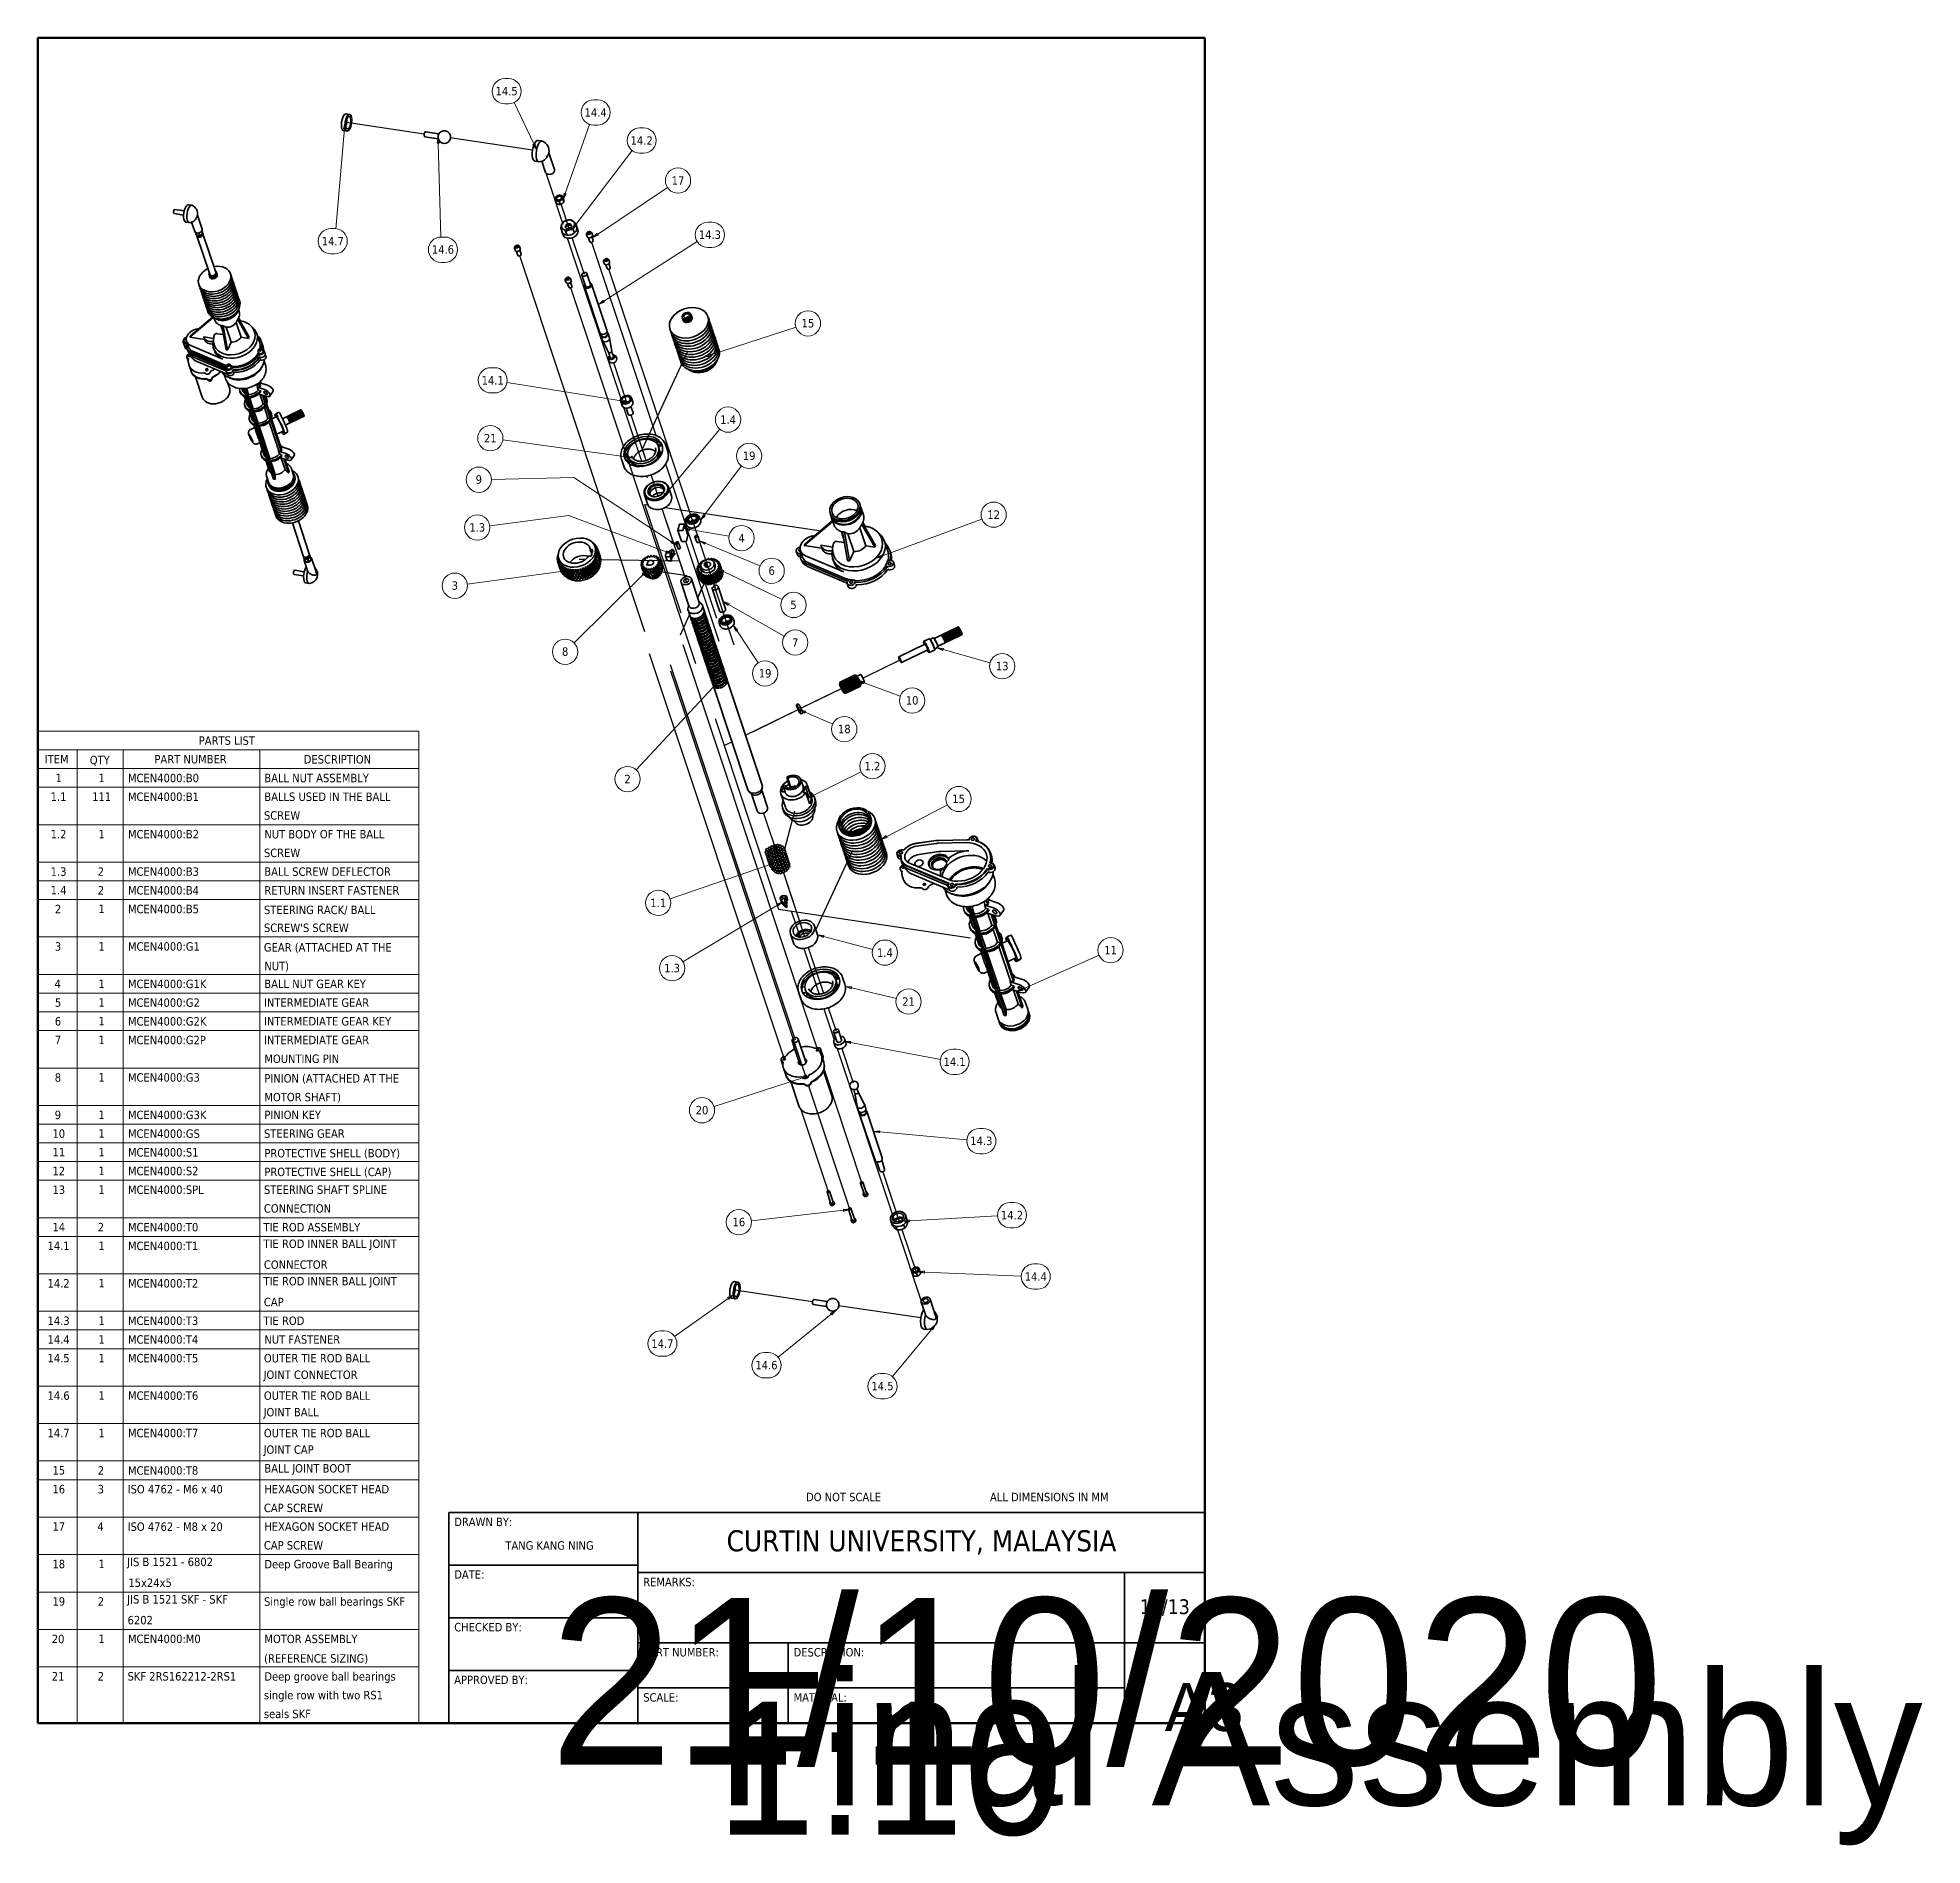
# Model space of a CAD drawing. Header units: millimetres. Extents: x 100 to 4572, y -190 to 4100.
import ezdxf
from ezdxf.enums import TextEntityAlignment as Align

# ---------------------------------------------------------------- set-up
doc = ezdxf.new("R2018")
doc.units = ezdxf.units.MM
doc.header["$LTSCALE"] = 10
for name, color, linetype, lineweight in [('Border (ISO)', 7, 'Continuous', 50), ('Symbol (ISO)', 7, 'Continuous', 18), ('Title (ISO)', 7, 'Continuous', 35), ('Tweak Trail (ISO)', 7, 'Continuous', 25), ('Visible (ISO)', 7, 'Continuous', 35)]:
    doc.layers.add(name, color=color, linetype=linetype, lineweight=lineweight)
doc.styles.add('Note Text (ISO)', font='tahoma.ttf')

# ---------------------------------------------------------------- blocks, each defined once
blk = doc.blocks.new('Borders 1')
at = {"layer": 'Border (ISO)'}
for p, q in [((10, 410), (287, 410)), ((10, 10), (10, 410)), ((287, 410), (287, 10)), ((287, 10), (10, 10))]:
    blk.add_line(p, q, dxfattribs=at)
blk = doc.blocks.new('Title Blocks 1_No3rdAngleSymbol')
at = {"layer": 'Title (ISO)'}
for p, q in [((101.9, 411.34), (281.3, 411.34)), ((101.9, 361.34), (101.9, 411.34)), ((101.9, 361.34), (101.9, 411.34)), ((146.75, 411.34), (146.75, 361.34)), ((281.3, 411.34), (281.3, 361.34)), ((101.9, 398.84), (146.75, 398.84)), ((146.75, 397.05), (281.3, 397.05)), ((262.25, 380.38), (262.25, 397.05)), ((101.9, 386.34), (146.75, 386.34)), ((146.75, 380.38), (281.3, 380.38)), ((182.43, 380.38), (182.43, 361.34)), ((262.25, 380.38), (262.25, 361.34)), ((101.9, 373.84), (146.75, 373.84)), ((146.75, 369.67), (262.25, 369.67)), ((36.9, 361.34), (101.9, 361.34)), ((281.3, 361.34), (101.9, 361.34))]:
    blk.add_line(p, q, dxfattribs=at)
at = {"layer": 'Title (ISO)', "style": 'Note Text (ISO)'}
for s, insert, char_height, width, attachment_point in [('\\fTahoma|b0|i0;DO NOT SCALE', (186.64, 415.98), 2, 32.6601, 1), ('\\fTahoma|b0|i0;ALL DIMENSIONS IN MM', (230.3, 415.98), 2, 50, 1), ('\\fTahoma|b0|i0;DRAWN BY:', (103.15, 410.09), 2, 15, 1), ('\\fTahoma|b0|i0;\\H5.0000;CURTIN UNIVERSITY, MALAYSIA', (214.03, 404.19), 5, 128.8316, 5), ('\\fTahoma|b0|i0;TANG KANG NING', (125.76, 403.46), 2, 39.4915, 5), ('\\fTahoma|b0|i0;DATE:', (103.15, 397.59), 2, 10, 1), ('\\fTahoma|b0|i0;REMARKS: ', (148, 395.8), 2, 18.5729, 1), ('\\fTahoma|b0|i0;\\H3.5000;13/13', (271.77, 388.72), 3.5, 12.3464, 5), ('\\fTahoma|b0|i0;CHECKED BY:', (103.15, 385.09), 2, 20, 1), ('\\fTahoma|b0|i0;PART NUMBER:', (148, 379.13), 2, 33.179, 1), ('\\fTahoma|b0|i0;DESCRIPTION:', (183.68, 379.13), 2, 18.2285, 1), ('\\fTahoma|b0|i0;APPROVED BY:', (103.15, 372.59), 2, 20, 1), ('\\fTahoma|b0|i0;SCALE:', (148, 368.42), 2, 8.7164, 1)]:
    blk.add_mtext(s, dxfattribs=dict(at, insert=insert, char_height=char_height, width=width, attachment_point=attachment_point))
at = {"layer": 'Title (ISO)', "insert": (183.68, 368.42), "char_height": 2, "width": 14.0288, "attachment_point": 1, "line_spacing_factor": 3, "style": 'Note Text (ISO)'}
blk.add_mtext('\\fTahoma|b0|i0;MATERIAL:\\P', dxfattribs=at)
at = {"layer": 'Title (ISO)', "lineweight": 30, "flags": 104}
for tag, height, p in [('CREATION_DATE', 2, (125.76, 390.96)), ('Remarks', 5, (204.5, 387.9)), ('Checked_By', 3.5, (125.76, 378.46)), ('PART_NUMBER', 2.49, (165.4, 373.4)), ('DESCRIPTION', 2.49, (222.34, 373.4)), ('Approved_By', 3.5, (125.76, 365.96)), ('Sheet_Size', 5, (271.77, 370.86))]:
    blk.add_attdef(tag, text='', height=height, dxfattribs=at).set_placement(p, align=Align.MIDDLE_CENTER)
for tag, p in [('Initial_View_Scale', (165.4, 366.42)), ('MATERIAL', (222.34, 366.42))]:
    blk.add_attdef(tag, text='', height=2, dxfattribs=at).set_placement(p, align=Align.TOP_CENTER)
blk = doc.blocks.new('PARTS LIST')
at = {"layer": 'Symbol (ISO)'}
for p, q in [((100.46, 245.42), (10, 245.42)), ((10, 245.42), (10, 240.97)), ((100.46, 245.42), (100.46, 240.97)), ((100.46, 240.97), (10, 240.97)), ((10, 240.97), (10, 236.53)), ((19.4, 240.97), (19.4, 236.53)), ((30.32, 240.97), (30.32, 236.53)), ((62.69, 240.97), (62.69, 236.53)), ((100.46, 240.97), (100.46, 236.53)), ((100.46, 236.53), (10, 236.53)), ((10, 236.53), (10, 10)), ((19.4, 236.53), (19.4, 10)), ((30.32, 236.53), (30.32, 10)), ((62.69, 236.53), (62.69, 10)), ((100.46, 236.53), (100.46, 10)), ((100.46, 232.09), (10, 232.09)), ((100.46, 223.21), (10, 223.21)), ((100.46, 214.32), (10, 214.32)), ((100.46, 209.88), (10, 209.88)), ((100.46, 205.44), (10, 205.44)), ((100.46, 196.56), (10, 196.56)), ((100.46, 187.67), (10, 187.67)), ((100.46, 183.23), (10, 183.23)), ((100.46, 178.79), (10, 178.79)), ((100.46, 174.35), (10, 174.35)), ((100.46, 165.46), (10, 165.46)), ((100.46, 156.58), (10, 156.58)), ((100.46, 152.14), (10, 152.14)), ((100.46, 147.7), (10, 147.7)), ((100.46, 143.25), (10, 143.25)), ((100.46, 138.81), (10, 138.81)), ((100.46, 129.93), (10, 129.93)), ((100.46, 125.49), (10, 125.49)), ((100.46, 116.6), (10, 116.6)), ((100.46, 107.72), (10, 107.72)), ((100.46, 103.28), (10, 103.28)), ((100.46, 98.84), (10, 98.84)), ((100.46, 89.95), (10, 89.95)), ((100.46, 81.07), (10, 81.07)), ((100.46, 72.19), (10, 72.19)), ((100.46, 67.74), (10, 67.74)), ((100.46, 58.86), (10, 58.86)), ((100.46, 49.98), (10, 49.98)), ((100.46, 41.09), (10, 41.09)), ((100.46, 32.21), (10, 32.21)), ((100.46, 23.33), (10, 23.33)), ((100.46, 10), (10, 10))]:
    blk.add_line(p, q, dxfattribs=at)
at = {"layer": 'Symbol (ISO)', "char_height": 2, "attachment_point": 7, "style": 'Note Text (ISO)'}
for s, insert in [('PARTS LIST', (48.23, 242.14)), ('ITEM', (11.67, 237.75)), ('QTY', (22.36, 237.21)), ('PART NUMBER', (37.72, 237.71)), ('DESCRIPTION', (73.15, 237.69)), ('1', (14.25, 233.31)), ('1', (24.41, 233.31)), ('MCEN4000:B0', (31.42, 233.25)), ('BALL NUT ASSEMBLY', (63.79, 233.25)), ('1.1', (13.08, 228.87)), ('111', (22.91, 228.87)), ('MCEN4000:B1', (31.42, 228.81)), ('BALLS USED IN THE BALL ', (63.79, 228.81)), ('SCREW', (63.69, 224.37)), ('1.2', (13.08, 219.97)), ('1', (24.41, 219.98)), ('MCEN4000:B2', (31.42, 219.92)), ('NUT BODY OF THE BALL ', (63.79, 219.92)), ('SCREW', (63.69, 215.49)), ('1.3', (13.08, 211.04)), ('2', (24.25, 211.08)), ('MCEN4000:B3', (31.42, 211.04)), ('BALL SCREW DEFLECTOR', (63.79, 211.04)), ('1.4', (13.08, 206.66)), ('2', (24.25, 206.64)), ('MCEN4000:B4', (31.42, 206.6)), ('RETURN INSERT FASTENER', (63.79, 206.6)), ('2', (14.09, 202.2)), ('1', (24.41, 202.22)), ('MCEN4000:B5', (31.42, 202.16)), ('STEERING RACK/ BALL ', (63.69, 201.74)), ("SCREW'S SCREW", (63.69, 197.7)), ('3', (14.08, 193.27)), ('1', (24.41, 193.33)), ('MCEN4000:G1', (31.42, 193.27)), ('GEAR (ATTACHED AT THE ', (63.68, 192.74)), ('NUT)', (63.79, 188.3)), ('4', (14, 184.45)), ('1', (24.41, 184.45)), ('MCEN4000:G1K', (31.42, 184.39)), ('BALL NUT GEAR KEY', (63.79, 184.39)), ('5', (14.11, 179.97)), ('1', (24.41, 180.01)), ('MCEN4000:G2', (31.42, 179.95)), ('INTERMEDIATE GEAR', (63.71, 179.95)), ('6', (14.06, 175.51)), ('1', (24.41, 175.56)), ('MCEN4000:G2K', (31.42, 175.5)), ('INTERMEDIATE GEAR KEY', (63.71, 175.51)), ('7', (14.08, 171.13)), ('1', (24.41, 171.12)), ('MCEN4000:G2P', (31.42, 171.06)), ('INTERMEDIATE GEAR ', (63.71, 171.07)), ('MOUNTING PIN', (63.79, 166.62)), ('8', (14.05, 162.17)), ('1', (24.41, 162.24)), ('MCEN4000:G3', (31.42, 162.18)), ('PINION (ATTACHED AT THE ', (63.79, 161.65)), ('MOTOR SHAFT)', (63.79, 157.2)), ('9', (14.04, 153.3)), ('1', (24.41, 153.36)), ('MCEN4000:G3K', (31.42, 153.3)), ('PINION KEY', (63.79, 153.3)), ('10', (13.5, 148.85)), ('1', (24.41, 148.91)), ('MCEN4000:GS', (31.42, 148.85)), ('STEERING GEAR', (63.69, 148.86)), ('11', (13.5, 144.47)), ('1', (24.41, 144.47)), ('MCEN4000:S1', (31.42, 144.41)), ('PROTECTIVE SHELL (BODY)', (63.79, 143.88)), ('12', (13.5, 140.01)), ('1', (24.41, 140.03)), ('MCEN4000:S2', (31.42, 139.97)), ('PROTECTIVE SHELL (CAP)', (63.79, 139.44)), ('13', (13.5, 135.53)), ('1', (24.41, 135.59)), ('MCEN4000:SPL', (31.42, 135.53)), ('STEERING SHAFT SPLINE ', (63.69, 135.54)), ('CONNECTION', (63.68, 131.09)), ('14', (13.5, 126.7)), ('2', (24.25, 126.69)), ('MCEN4000:T0', (31.42, 126.65)), ('TIE ROD ASSEMBLY', (63.59, 126.64)), ('14.1', (12.33, 122.26)), ('1', (24.41, 122.26)), ('MCEN4000:T1', (31.42, 122.2)), ('TIE ROD INNER BALL JOINT ', (63.59, 122.2)), ('CONNECTOR', (63.68, 117.76)), ('14.2', (12.33, 113.36)), ('1', (24.41, 113.38)), ('MCEN4000:T2', (31.42, 113.32)), ('TIE ROD INNER BALL JOINT ', (63.59, 113.32)), ('CAP', (63.68, 108.88)), ('14.3', (12.33, 104.44)), ('1', (24.41, 104.5)), ('MCEN4000:T3', (31.42, 104.44)), ('TIE ROD', (63.59, 104.44)), ('14.4', (12.33, 100.05)), ('1', (24.41, 100.05)), ('MCEN4000:T4', (31.42, 99.99)), ('NUT FASTENER', (63.79, 100)), ('14.5', (12.33, 95.57)), ('1', (24.41, 95.61)), ('MCEN4000:T5', (31.42, 95.55)), ('OUTER TIE ROD BALL ', (63.68, 95.55)), ('JOINT CONNECTOR', (63.6, 91.11)), ('14.6', (12.33, 86.67)), ('1', (24.41, 86.73)), ('MCEN4000:T6', (31.42, 86.67)), ('OUTER TIE ROD BALL ', (63.68, 86.67)), ('JOINT BALL', (63.6, 82.23)), ('14.7', (12.33, 77.84)), ('1', (24.41, 77.84)), ('MCEN4000:T7', (31.42, 77.79)), ('OUTER TIE ROD BALL ', (63.68, 77.78)), ('JOINT CAP', (63.6, 73.34)), ('15', (13.5, 68.92)), ('2', (24.25, 68.94)), ('MCEN4000:T8', (31.42, 68.9)), ('BALL JOINT BOOT', (63.79, 68.9)), ('16', (13.5, 64.46)), ('3', (24.24, 64.46)), ('ISO 4762 - M6 x 40', (31.34, 64.46)), ('HEXAGON SOCKET HEAD ', (63.79, 64.46)), ('CAP SCREW', (63.68, 60.02)), ('17', (13.5, 55.64)), ('4', (24.16, 55.64)), ('ISO 4762 - M8 x 20', (31.34, 55.57)), ('HEXAGON SOCKET HEAD ', (63.79, 55.58)), ('JIS B 1521 - 6802 ', (31.23, 46.69)), ('CAP SCREW', (63.68, 51.14)), ('18', (13.5, 46.69)), ('1', (24.41, 46.75)), ('Deep Groove Ball Bearing', (63.79, 46.14)), ('JIS B 1521 SKF - SKF ', (31.23, 37.81)), ('15x24x5', (31.52, 42.25)), ('19', (13.5, 37.81)), ('2', (24.25, 37.85)), ('Single row ball bearings SKF', (63.69, 37.26)), ('6202', (31.33, 33.37)), ('20', (13.34, 28.92)), ('1', (24.41, 28.98)), ('MCEN4000:M0', (31.42, 28.93)), ('MOTOR ASSEMBLY ', (63.79, 28.92)), ('(REFERENCE SIZING)', (63.73, 23.97)), ('21', (13.34, 20.08)), ('2', (24.25, 20.08)), ('SKF 2RS162212-2RS1', (31.32, 20.04)), ('Deep groove ball bearings ', (63.79, 19.49)), ('single row with two RS1 ', (63.68, 15.05)), ('seals SKF', (63.68, 11.13))]:
    blk.add_mtext(s, dxfattribs=dict(at, insert=insert))
blk = doc.blocks.new('Balloon1')
at = {"layer": 'Symbol (ISO)'}
for p, q in [((199.48, 108.01), (198.16, 107.25)), ((198.32, 107.06), (199.48, 108.01)), ((198.48, 106.86), (199.48, 108.01)), ((198.32, 107.06), (185.73, 96.79)), ((198.16, 107.25), (198.48, 106.86)), ((183.41, 97.9), (182.49, 97.9)), ((183.41, 91.9), (182.49, 91.9))]:
    blk.add_line(p, q, dxfattribs=at)
at = {"layer": 'Symbol (ISO)', "flags": 128}
blk.add_lwpolyline([(198.48, 106.86), (199.48, 108.01), (198.16, 107.25), (198.48, 106.86)], dxfattribs=at)
at = {"layer": 'Symbol (ISO)'}
for centre, start, end in [((182.49, 94.9), 90, 270), ((183.41, 94.9), 270, 90)]:
    blk.add_arc(centre, 3, start, end, dxfattribs=at)
blk.add_solid([(198.48, 106.86), (199.48, 108.01), (198.16, 107.25), (198.48, 106.86)], dxfattribs=at)
at = {"layer": 'Symbol (ISO)', "insert": (182.95, 94.92), "char_height": 2, "attachment_point": 5, "style": 'Note Text (ISO)'}
blk.add_mtext('14.6', dxfattribs=at)
blk = doc.blocks.new('Balloon2')
at = {"layer": 'Symbol (ISO)'}
for p, q in [((222.21, 103.49), (212.85, 92.23)), ((223.16, 104.65), (222.01, 103.65)), ((222.01, 103.65), (222.4, 103.33)), ((222.21, 103.49), (223.16, 104.65)), ((222.4, 103.33), (223.16, 104.65)), ((210.93, 92.92), (210.02, 92.92)), ((210.93, 86.92), (210.02, 86.92))]:
    blk.add_line(p, q, dxfattribs=at)
at = {"layer": 'Symbol (ISO)', "flags": 128}
blk.add_lwpolyline([(222.4, 103.33), (223.16, 104.65), (222.01, 103.65), (222.4, 103.33)], dxfattribs=at)
at = {"layer": 'Symbol (ISO)'}
for centre, start, end in [((210.02, 89.92), 90, 270), ((210.93, 89.92), 270, 90)]:
    blk.add_arc(centre, 3, start, end, dxfattribs=at)
blk.add_solid([(222.4, 103.33), (223.16, 104.65), (222.01, 103.65), (222.4, 103.33)], dxfattribs=at)
at = {"layer": 'Symbol (ISO)', "insert": (210.48, 89.95), "char_height": 2, "attachment_point": 5, "style": 'Note Text (ISO)'}
blk.add_mtext('14.5', dxfattribs=at)
blk = doc.blocks.new('Balloon3')
at = {"layer": 'Symbol (ISO)'}
for p, q in [((173.84, 110.77), (161.14, 101.77)), ((175.06, 111.63), (173.69, 110.97)), ((173.69, 110.97), (173.98, 110.56)), ((173.84, 110.77), (175.06, 111.63)), ((173.98, 110.56), (175.06, 111.63)), ((158.7, 103.04), (157.82, 103.04)), ((158.7, 97.04), (157.82, 97.04))]:
    blk.add_line(p, q, dxfattribs=at)
at = {"layer": 'Symbol (ISO)', "flags": 128}
blk.add_lwpolyline([(173.98, 110.56), (175.06, 111.63), (173.69, 110.97), (173.98, 110.56)], dxfattribs=at)
at = {"layer": 'Symbol (ISO)'}
for centre, start, end in [((157.82, 100.04), 90, 270), ((158.7, 100.04), 270, 90)]:
    blk.add_arc(centre, 3, start, end, dxfattribs=at)
blk.add_solid([(173.98, 110.56), (175.06, 111.63), (173.69, 110.97), (173.98, 110.56)], dxfattribs=at)
at = {"layer": 'Symbol (ISO)', "insert": (158.26, 100.04), "char_height": 2, "attachment_point": 5, "style": 'Note Text (ISO)'}
blk.add_mtext('14.7', dxfattribs=at)
blk = doc.blocks.new('Balloon4')
at = {"layer": 'Symbol (ISO)'}
for p, q in [((220.44, 117.29), (218.93, 117.11)), ((220.43, 117.04), (218.93, 117.11)), ((218.93, 117.11), (220.42, 116.79)), ((220.42, 116.79), (220.44, 117.29)), ((220.43, 117.04), (243.43, 116.08)), ((246.42, 118.96), (247.3, 118.96)), ((246.42, 112.96), (247.3, 112.96))]:
    blk.add_line(p, q, dxfattribs=at)
at = {"layer": 'Symbol (ISO)', "flags": 128}
blk.add_lwpolyline([(220.44, 117.29), (218.93, 117.11), (220.42, 116.79), (220.44, 117.29)], dxfattribs=at)
at = {"layer": 'Symbol (ISO)'}
for centre, start, end in [((246.42, 115.96), 90, 270), ((247.3, 115.96), 270, 90)]:
    blk.add_arc(centre, 3, start, end, dxfattribs=at)
blk.add_solid([(220.44, 117.29), (218.93, 117.11), (220.42, 116.79), (220.44, 117.29)], dxfattribs=at)
at = {"layer": 'Symbol (ISO)', "insert": (246.86, 115.96), "char_height": 2, "attachment_point": 5, "style": 'Note Text (ISO)'}
blk.add_mtext('14.4', dxfattribs=at)
blk = doc.blocks.new('Balloon5')
at = {"layer": 'Symbol (ISO)'}
for p, q in [((216.86, 129.21), (237.79, 130.38)), ((240.78, 133.55), (241.67, 133.55)), ((216.84, 129.46), (215.36, 129.13)), ((216.86, 129.21), (215.36, 129.13)), ((215.36, 129.13), (216.87, 128.96)), ((216.87, 128.96), (216.84, 129.46)), ((240.78, 127.55), (241.67, 127.55))]:
    blk.add_line(p, q, dxfattribs=at)
at = {"layer": 'Symbol (ISO)', "flags": 128}
blk.add_lwpolyline([(216.84, 129.46), (215.36, 129.13), (216.87, 128.96), (216.84, 129.46)], dxfattribs=at)
at = {"layer": 'Symbol (ISO)'}
for centre, start, end in [((240.78, 130.55), 90, 270), ((241.67, 130.55), 270, 90)]:
    blk.add_arc(centre, 3, start, end, dxfattribs=at)
blk.add_solid([(216.84, 129.46), (215.36, 129.13), (216.87, 128.96), (216.84, 129.46)], dxfattribs=at)
at = {"layer": 'Symbol (ISO)', "insert": (241.23, 130.55), "char_height": 2, "attachment_point": 5, "style": 'Note Text (ISO)'}
blk.add_mtext('14.2', dxfattribs=at)
blk = doc.blocks.new('Balloon6')
at = {"layer": 'Symbol (ISO)'}
for p, q in [((201.24, 131.69), (179.37, 129.19)), ((202.73, 131.86), (201.21, 131.94)), ((201.21, 131.94), (201.26, 131.44)), ((201.24, 131.69), (202.73, 131.86)), ((201.26, 131.44), (202.73, 131.86))]:
    blk.add_line(p, q, dxfattribs=at)
at = {"layer": 'Symbol (ISO)', "flags": 128}
blk.add_lwpolyline([(201.26, 131.44), (202.73, 131.86), (201.21, 131.94), (201.26, 131.44)], dxfattribs=at)
at = {"layer": 'Symbol (ISO)'}
blk.add_circle((176.4, 128.86), 3, dxfattribs=at)
blk.add_solid([(201.26, 131.44), (202.73, 131.86), (201.21, 131.94), (201.26, 131.44)], dxfattribs=at)
at = {"layer": 'Symbol (ISO)', "insert": (176.4, 128.88), "char_height": 2, "attachment_point": 5, "style": 'Note Text (ISO)'}
blk.add_mtext('16', dxfattribs=at)
blk = doc.blocks.new('Balloon7')
at = {"layer": 'Symbol (ISO)'}
for p, q in [((209.84, 150.53), (208.32, 150.42)), ((209.82, 150.29), (208.32, 150.42)), ((208.32, 150.42), (209.79, 150.04)), ((209.79, 150.04), (209.84, 150.53)), ((209.82, 150.29), (230.51, 148.4)), ((233.48, 151.12), (234.41, 151.12)), ((233.48, 145.12), (234.41, 145.12))]:
    blk.add_line(p, q, dxfattribs=at)
at = {"layer": 'Symbol (ISO)', "flags": 128}
blk.add_lwpolyline([(209.84, 150.53), (208.32, 150.42), (209.79, 150.04), (209.84, 150.53)], dxfattribs=at)
at = {"layer": 'Symbol (ISO)'}
for centre, start, end in [((233.48, 148.12), 90, 270), ((234.41, 148.12), 270, 90)]:
    blk.add_arc(centre, 3, start, end, dxfattribs=at)
blk.add_solid([(209.84, 150.53), (208.32, 150.42), (209.79, 150.04), (209.84, 150.53)], dxfattribs=at)
at = {"layer": 'Symbol (ISO)', "insert": (233.95, 148.15), "char_height": 2, "attachment_point": 5, "style": 'Note Text (ISO)'}
blk.add_mtext('14.3', dxfattribs=at)
blk = doc.blocks.new('Balloon8')
at = {"layer": 'Symbol (ISO)'}
for p, q in [((202.91, 171.52), (201.44, 171.79)), ((202.96, 171.76), (201.44, 171.79)), ((201.44, 171.79), (202.87, 171.27)), ((202.87, 171.27), (202.96, 171.76)), ((202.91, 171.52), (224.22, 167.51)), ((227.16, 169.95), (228.04, 169.95)), ((227.16, 163.95), (228.04, 163.95))]:
    blk.add_line(p, q, dxfattribs=at)
at = {"layer": 'Symbol (ISO)', "flags": 128}
blk.add_lwpolyline([(202.96, 171.76), (201.44, 171.79), (202.87, 171.27), (202.96, 171.76)], dxfattribs=at)
at = {"layer": 'Symbol (ISO)'}
for centre, start, end in [((227.16, 166.95), 90, 270), ((228.04, 166.95), 270, 90)]:
    blk.add_arc(centre, 3, start, end, dxfattribs=at)
blk.add_solid([(202.96, 171.76), (201.44, 171.79), (202.87, 171.27), (202.96, 171.76)], dxfattribs=at)
at = {"layer": 'Symbol (ISO)', "insert": (227.6, 166.95), "char_height": 2, "attachment_point": 5, "style": 'Note Text (ISO)'}
blk.add_mtext('14.1', dxfattribs=at)
blk = doc.blocks.new('Balloon9')
at = {"layer": 'Symbol (ISO)'}
for p, q in [((243.84, 184.27), (261.88, 192.21)), ((243.73, 184.5), (242.46, 183.67)), ((243.84, 184.27), (242.46, 183.67)), ((242.46, 183.67), (243.94, 184.04)), ((243.94, 184.04), (243.73, 184.5))]:
    blk.add_line(p, q, dxfattribs=at)
at = {"layer": 'Symbol (ISO)', "flags": 128}
blk.add_lwpolyline([(243.73, 184.5), (242.46, 183.67), (243.94, 184.04), (243.73, 184.5)], dxfattribs=at)
at = {"layer": 'Symbol (ISO)'}
blk.add_circle((264.62, 193.41), 3, dxfattribs=at)
blk.add_solid([(243.73, 184.5), (242.46, 183.67), (243.94, 184.04), (243.73, 184.5)], dxfattribs=at)
at = {"layer": 'Symbol (ISO)', "insert": (264.62, 193.41), "char_height": 2, "attachment_point": 5, "style": 'Note Text (ISO)'}
blk.add_mtext('11', dxfattribs=at)
blk = doc.blocks.new('Balloon10')
at = {"layer": 'Symbol (ISO)'}
for p, q in [((203.14, 184.49), (201.68, 184.84)), ((203.19, 184.73), (201.68, 184.84)), ((201.68, 184.84), (203.08, 184.25)), ((203.08, 184.25), (203.19, 184.73)), ((203.14, 184.49), (213.78, 181.92))]:
    blk.add_line(p, q, dxfattribs=at)
at = {"layer": 'Symbol (ISO)', "flags": 128}
blk.add_lwpolyline([(203.19, 184.73), (201.68, 184.84), (203.08, 184.25), (203.19, 184.73)], dxfattribs=at)
at = {"layer": 'Symbol (ISO)'}
blk.add_circle((216.68, 181.22), 3, dxfattribs=at)
blk.add_solid([(203.19, 184.73), (201.68, 184.84), (203.08, 184.25), (203.19, 184.73)], dxfattribs=at)
at = {"layer": 'Symbol (ISO)', "insert": (216.68, 181.22), "char_height": 2, "attachment_point": 5, "style": 'Note Text (ISO)'}
blk.add_mtext('21', dxfattribs=at)
blk = doc.blocks.new('Balloon11')
at = {"layer": 'Symbol (ISO)'}
for p, q in [((211.49, 220.4), (225.9, 227.92)), ((211.38, 220.63), (210.17, 219.71)), ((211.49, 220.4), (210.17, 219.71)), ((210.17, 219.71), (211.61, 220.18)), ((211.61, 220.18), (211.38, 220.63))]:
    blk.add_line(p, q, dxfattribs=at)
at = {"layer": 'Symbol (ISO)', "flags": 128}
blk.add_lwpolyline([(211.38, 220.63), (210.17, 219.71), (211.61, 220.18), (211.38, 220.63)], dxfattribs=at)
at = {"layer": 'Symbol (ISO)'}
blk.add_circle((228.55, 229.31), 3, dxfattribs=at)
blk.add_solid([(211.38, 220.63), (210.17, 219.71), (211.61, 220.18), (211.38, 220.63)], dxfattribs=at)
at = {"layer": 'Symbol (ISO)', "insert": (228.55, 229.33), "char_height": 2, "attachment_point": 5, "style": 'Note Text (ISO)'}
blk.add_mtext('15', dxfattribs=at)
blk = doc.blocks.new('Balloon12')
at = {"layer": 'Symbol (ISO)'}
for p, q in [((196.48, 196.68), (195.03, 197.06)), ((196.54, 196.92), (195.03, 197.06)), ((195.03, 197.06), (196.41, 196.44)), ((196.41, 196.44), (196.54, 196.92)), ((196.48, 196.68), (208.17, 193.6))]:
    blk.add_line(p, q, dxfattribs=at)
at = {"layer": 'Symbol (ISO)', "flags": 128}
blk.add_lwpolyline([(196.54, 196.92), (195.03, 197.06), (196.41, 196.44), (196.54, 196.92)], dxfattribs=at)
at = {"layer": 'Symbol (ISO)'}
blk.add_circle((211.06, 192.84), 3, dxfattribs=at)
blk.add_solid([(196.54, 196.92), (195.03, 197.06), (196.41, 196.44), (196.54, 196.92)], dxfattribs=at)
at = {"layer": 'Symbol (ISO)', "insert": (211.06, 192.84), "char_height": 2, "attachment_point": 5, "style": 'Note Text (ISO)'}
blk.add_mtext('1.4', dxfattribs=at)
blk = doc.blocks.new('Balloon13')
at = {"layer": 'Symbol (ISO)'}
for p, q in [((185.54, 204.14), (163.12, 190.68)), ((186.83, 204.92), (185.41, 204.36)), ((185.41, 204.36), (185.67, 203.93)), ((185.54, 204.14), (186.83, 204.92)), ((185.67, 203.93), (186.83, 204.92))]:
    blk.add_line(p, q, dxfattribs=at)
at = {"layer": 'Symbol (ISO)', "flags": 128}
blk.add_lwpolyline([(185.67, 203.93), (186.83, 204.92), (185.41, 204.36), (185.67, 203.93)], dxfattribs=at)
at = {"layer": 'Symbol (ISO)'}
blk.add_circle((160.55, 189.14), 3, dxfattribs=at)
blk.add_solid([(185.67, 203.93), (186.83, 204.92), (185.41, 204.36), (185.67, 203.93)], dxfattribs=at)
at = {"layer": 'Symbol (ISO)', "insert": (160.55, 189.16), "char_height": 2, "attachment_point": 5, "style": 'Note Text (ISO)'}
blk.add_mtext('1.3', dxfattribs=at)
blk = doc.blocks.new('Balloon14')
at = {"layer": 'Symbol (ISO)'}
for p, q in [((191.51, 163.1), (170.5, 156.34)), ((192.93, 163.56), (191.43, 163.33)), ((191.43, 163.33), (191.58, 162.86)), ((191.51, 163.1), (192.93, 163.56)), ((191.58, 162.86), (192.93, 163.56))]:
    blk.add_line(p, q, dxfattribs=at)
at = {"layer": 'Symbol (ISO)', "flags": 128}
blk.add_lwpolyline([(191.58, 162.86), (192.93, 163.56), (191.43, 163.33), (191.58, 162.86)], dxfattribs=at)
at = {"layer": 'Symbol (ISO)'}
blk.add_circle((167.65, 155.42), 3, dxfattribs=at)
blk.add_solid([(191.58, 162.86), (192.93, 163.56), (191.43, 163.33), (191.58, 162.86)], dxfattribs=at)
at = {"layer": 'Symbol (ISO)', "insert": (167.65, 155.44), "char_height": 2, "attachment_point": 5, "style": 'Note Text (ISO)'}
blk.add_mtext('20', dxfattribs=at)
blk = doc.blocks.new('Balloon15')
at = {"layer": 'Symbol (ISO)'}
for p, q in [((187.76, 215.09), (186.26, 214.84)), ((186.26, 214.84), (186.42, 214.37)), ((186.34, 214.61), (187.76, 215.09)), ((186.42, 214.37), (187.76, 215.09)), ((186.34, 214.61), (160.1, 205.61))]:
    blk.add_line(p, q, dxfattribs=at)
at = {"layer": 'Symbol (ISO)', "flags": 128}
blk.add_lwpolyline([(186.42, 214.37), (187.76, 215.09), (186.26, 214.84), (186.42, 214.37)], dxfattribs=at)
at = {"layer": 'Symbol (ISO)'}
blk.add_circle((157.27, 204.64), 3, dxfattribs=at)
blk.add_solid([(186.42, 214.37), (187.76, 215.09), (186.26, 214.84), (186.42, 214.37)], dxfattribs=at)
at = {"layer": 'Symbol (ISO)', "insert": (157.27, 204.64), "char_height": 2, "attachment_point": 5, "style": 'Note Text (ISO)'}
blk.add_mtext('1.1', dxfattribs=at)
blk = doc.blocks.new('Balloon16')
at = {"layer": 'Symbol (ISO)'}
for p, q in [((194.07, 230.16), (205.43, 235.77)), ((193.96, 230.38), (192.72, 229.49)), ((194.07, 230.16), (192.72, 229.49)), ((192.72, 229.49), (194.18, 229.93)), ((194.18, 229.93), (193.96, 230.38))]:
    blk.add_line(p, q, dxfattribs=at)
at = {"layer": 'Symbol (ISO)', "flags": 128}
blk.add_lwpolyline([(193.96, 230.38), (192.72, 229.49), (194.18, 229.93), (193.96, 230.38)], dxfattribs=at)
at = {"layer": 'Symbol (ISO)'}
blk.add_circle((208.1, 237.1), 3, dxfattribs=at)
blk.add_solid([(193.96, 230.38), (192.72, 229.49), (194.18, 229.93), (193.96, 230.38)], dxfattribs=at)
at = {"layer": 'Symbol (ISO)', "insert": (208.1, 237.1), "char_height": 2, "attachment_point": 5, "style": 'Note Text (ISO)'}
blk.add_mtext('1.2', dxfattribs=at)
blk = doc.blocks.new('Balloon17')
at = {"layer": 'Symbol (ISO)'}
for p, q in [((192.12, 249.91), (190.74, 250.51)), ((192.22, 250.14), (190.74, 250.51)), ((190.74, 250.51), (192.02, 249.68)), ((192.02, 249.68), (192.22, 250.14)), ((192.12, 249.91), (198.68, 247.08))]:
    blk.add_line(p, q, dxfattribs=at)
at = {"layer": 'Symbol (ISO)', "flags": 128}
blk.add_lwpolyline([(192.22, 250.14), (190.74, 250.51), (192.02, 249.68), (192.22, 250.14)], dxfattribs=at)
at = {"layer": 'Symbol (ISO)'}
blk.add_circle((201.42, 245.89), 3, dxfattribs=at)
blk.add_solid([(192.22, 250.14), (190.74, 250.51), (192.02, 249.68), (192.22, 250.14)], dxfattribs=at)
at = {"layer": 'Symbol (ISO)', "insert": (201.42, 245.91), "char_height": 2, "attachment_point": 5, "style": 'Note Text (ISO)'}
blk.add_mtext('18', dxfattribs=at)
blk = doc.blocks.new('Balloon18')
at = {"layer": 'Symbol (ISO)'}
for p, q in [((206.17, 256.87), (204.77, 257.4)), ((206.26, 257.11), (204.77, 257.4)), ((204.77, 257.4), (206.09, 256.64)), ((206.09, 256.64), (206.26, 257.11)), ((206.17, 256.87), (214.71, 253.71))]:
    blk.add_line(p, q, dxfattribs=at)
at = {"layer": 'Symbol (ISO)', "flags": 128}
blk.add_lwpolyline([(206.26, 257.11), (204.77, 257.4), (206.09, 256.64), (206.26, 257.11)], dxfattribs=at)
at = {"layer": 'Symbol (ISO)'}
blk.add_circle((217.52, 252.67), 3, dxfattribs=at)
blk.add_solid([(206.26, 257.11), (204.77, 257.4), (206.09, 256.64), (206.26, 257.11)], dxfattribs=at)
at = {"layer": 'Symbol (ISO)', "insert": (217.52, 252.69), "char_height": 2, "attachment_point": 5, "style": 'Note Text (ISO)'}
blk.add_mtext('10', dxfattribs=at)
blk = doc.blocks.new('Balloon19')
at = {"layer": 'Symbol (ISO)'}
for p, q in [((224.86, 264.79), (223.42, 265.2)), ((224.93, 265.04), (223.42, 265.2)), ((223.42, 265.2), (224.8, 264.55)), ((224.8, 264.55), (224.93, 265.04)), ((224.86, 264.79), (236.03, 261.64))]:
    blk.add_line(p, q, dxfattribs=at)
at = {"layer": 'Symbol (ISO)', "flags": 128}
blk.add_lwpolyline([(224.93, 265.04), (223.42, 265.2), (224.8, 264.55), (224.93, 265.04)], dxfattribs=at)
at = {"layer": 'Symbol (ISO)'}
blk.add_circle((238.9, 260.82), 3, dxfattribs=at)
blk.add_solid([(224.93, 265.04), (223.42, 265.2), (224.8, 264.55), (224.93, 265.04)], dxfattribs=at)
at = {"layer": 'Symbol (ISO)', "insert": (238.9, 260.85), "char_height": 2, "attachment_point": 5, "style": 'Note Text (ISO)'}
blk.add_mtext('13', dxfattribs=at)
blk = doc.blocks.new('Balloon20')
at = {"layer": 'Symbol (ISO)'}
for p, q in [((210.26, 286.95), (234.06, 295.75)), ((210.17, 287.18), (208.85, 286.43)), ((210.26, 286.95), (208.85, 286.43)), ((208.85, 286.43), (210.35, 286.71)), ((210.35, 286.71), (210.17, 287.18))]:
    blk.add_line(p, q, dxfattribs=at)
at = {"layer": 'Symbol (ISO)', "flags": 128}
blk.add_lwpolyline([(210.17, 287.18), (208.85, 286.43), (210.35, 286.71), (210.17, 287.18)], dxfattribs=at)
at = {"layer": 'Symbol (ISO)'}
blk.add_circle((236.87, 296.79), 3, dxfattribs=at)
blk.add_solid([(210.17, 287.18), (208.85, 286.43), (210.35, 286.71), (210.17, 287.18)], dxfattribs=at)
at = {"layer": 'Symbol (ISO)', "insert": (236.87, 296.79), "char_height": 2, "attachment_point": 5, "style": 'Note Text (ISO)'}
blk.add_mtext('12', dxfattribs=at)
blk = doc.blocks.new('Balloon21')
at = {"layer": 'Symbol (ISO)'}
for p, q in [((172.73, 283.34), (171.38, 283.99)), ((172.84, 283.56), (171.38, 283.99)), ((171.38, 283.99), (172.63, 283.11)), ((172.63, 283.11), (172.84, 283.56)), ((172.73, 283.34), (186.68, 276.65))]:
    blk.add_line(p, q, dxfattribs=at)
at = {"layer": 'Symbol (ISO)', "flags": 128}
blk.add_lwpolyline([(172.84, 283.56), (171.38, 283.99), (172.63, 283.11), (172.84, 283.56)], dxfattribs=at)
at = {"layer": 'Symbol (ISO)'}
blk.add_circle((189.38, 275.36), 3, dxfattribs=at)
blk.add_solid([(172.84, 283.56), (171.38, 283.99), (172.63, 283.11), (172.84, 283.56)], dxfattribs=at)
at = {"layer": 'Symbol (ISO)', "insert": (189.38, 275.38), "char_height": 2, "attachment_point": 5, "style": 'Note Text (ISO)'}
blk.add_mtext('5', dxfattribs=at)
blk = doc.blocks.new('Balloon22')
at = {"layer": 'Symbol (ISO)'}
for p, q in [((153.66, 282.58), (137.3, 266.36)), ((154.72, 283.63), (153.48, 282.76)), ((153.48, 282.76), (153.83, 282.4)), ((153.66, 282.58), (154.72, 283.63)), ((153.83, 282.4), (154.72, 283.63))]:
    blk.add_line(p, q, dxfattribs=at)
at = {"layer": 'Symbol (ISO)', "flags": 128}
blk.add_lwpolyline([(153.83, 282.4), (154.72, 283.63), (153.48, 282.76), (153.83, 282.4)], dxfattribs=at)
at = {"layer": 'Symbol (ISO)'}
blk.add_circle((135.17, 264.25), 3, dxfattribs=at)
blk.add_solid([(153.83, 282.4), (154.72, 283.63), (153.48, 282.76), (153.83, 282.4)], dxfattribs=at)
at = {"layer": 'Symbol (ISO)', "insert": (135.17, 264.28), "char_height": 2, "attachment_point": 5, "style": 'Note Text (ISO)'}
blk.add_mtext('8', dxfattribs=at)
blk = doc.blocks.new('Balloon23')
at = {"layer": 'Symbol (ISO)'}
for p, q in [((135.31, 283.49), (111.95, 280.33)), ((136.79, 283.69), (135.27, 283.74)), ((135.27, 283.74), (135.34, 283.24)), ((135.31, 283.49), (136.79, 283.69)), ((135.34, 283.24), (136.79, 283.69))]:
    blk.add_line(p, q, dxfattribs=at)
at = {"layer": 'Symbol (ISO)', "flags": 128}
blk.add_lwpolyline([(135.34, 283.24), (136.79, 283.69), (135.27, 283.74), (135.34, 283.24)], dxfattribs=at)
at = {"layer": 'Symbol (ISO)'}
blk.add_circle((108.99, 279.93), 3, dxfattribs=at)
blk.add_solid([(135.34, 283.24), (136.79, 283.69), (135.27, 283.74), (135.34, 283.24)], dxfattribs=at)
at = {"layer": 'Symbol (ISO)', "insert": (108.99, 279.95), "char_height": 2, "attachment_point": 5, "style": 'Note Text (ISO)'}
blk.add_mtext('3', dxfattribs=at)
blk = doc.blocks.new('Balloon24')
at = {"layer": 'Symbol (ISO)'}
for p, q in [((168.41, 289.99), (167.03, 290.56)), ((168.51, 290.22), (167.03, 290.56)), ((167.03, 290.56), (168.32, 289.76)), ((168.32, 289.76), (168.51, 290.22)), ((168.41, 289.99), (181.42, 284.62))]:
    blk.add_line(p, q, dxfattribs=at)
at = {"layer": 'Symbol (ISO)', "flags": 128}
blk.add_lwpolyline([(168.51, 290.22), (167.03, 290.56), (168.32, 289.76), (168.51, 290.22)], dxfattribs=at)
at = {"layer": 'Symbol (ISO)'}
blk.add_circle((184.19, 283.48), 3, dxfattribs=at)
blk.add_solid([(168.51, 290.22), (167.03, 290.56), (168.32, 289.76), (168.51, 290.22)], dxfattribs=at)
at = {"layer": 'Symbol (ISO)', "insert": (184.19, 283.5), "char_height": 2, "attachment_point": 5, "style": 'Note Text (ISO)'}
blk.add_mtext('6', dxfattribs=at)
blk = doc.blocks.new('Balloon25')
at = {"layer": 'Symbol (ISO)'}
for p, q in [((164.69, 293.31), (163.21, 293.56)), ((164.73, 293.55), (163.21, 293.56)), ((163.21, 293.56), (164.65, 293.06)), ((164.65, 293.06), (164.73, 293.55)), ((164.69, 293.31), (174.09, 291.72))]:
    blk.add_line(p, q, dxfattribs=at)
at = {"layer": 'Symbol (ISO)', "flags": 128}
blk.add_lwpolyline([(164.73, 293.55), (163.21, 293.56), (164.65, 293.06), (164.73, 293.55)], dxfattribs=at)
at = {"layer": 'Symbol (ISO)'}
blk.add_circle((177.04, 291.22), 3, dxfattribs=at)
blk.add_solid([(164.73, 293.55), (163.21, 293.56), (164.65, 293.06), (164.73, 293.55)], dxfattribs=at)
at = {"layer": 'Symbol (ISO)', "insert": (177.04, 291.22), "char_height": 2, "attachment_point": 5, "style": 'Note Text (ISO)'}
blk.add_mtext('4', dxfattribs=at)
blk = doc.blocks.new('Balloon26')
at = {"layer": 'Symbol (ISO)'}
for p, q in [((168.2, 296.7), (177.02, 308.35)), ((168, 296.86), (167.29, 295.51)), ((168.2, 296.7), (167.29, 295.51)), ((167.29, 295.51), (168.4, 296.55)), ((168.4, 296.55), (168, 296.86))]:
    blk.add_line(p, q, dxfattribs=at)
at = {"layer": 'Symbol (ISO)', "flags": 128}
blk.add_lwpolyline([(168, 296.86), (167.29, 295.51), (168.4, 296.55), (168, 296.86)], dxfattribs=at)
at = {"layer": 'Symbol (ISO)'}
blk.add_circle((178.83, 310.73), 3, dxfattribs=at)
blk.add_solid([(168, 296.86), (167.29, 295.51), (168.4, 296.55), (168, 296.86)], dxfattribs=at)
at = {"layer": 'Symbol (ISO)', "insert": (178.83, 310.75), "char_height": 2, "attachment_point": 5, "style": 'Note Text (ISO)'}
blk.add_mtext('19', dxfattribs=at)
blk = doc.blocks.new('Balloon27')
at = {"layer": 'Symbol (ISO)'}
for p, q in [((159.05, 301.73), (171.91, 317.06)), ((158.86, 301.89), (158.09, 300.58)), ((159.05, 301.73), (158.09, 300.58)), ((158.09, 300.58), (159.25, 301.57)), ((159.25, 301.57), (158.86, 301.89))]:
    blk.add_line(p, q, dxfattribs=at)
at = {"layer": 'Symbol (ISO)', "flags": 128}
blk.add_lwpolyline([(158.86, 301.89), (158.09, 300.58), (159.25, 301.57), (158.86, 301.89)], dxfattribs=at)
at = {"layer": 'Symbol (ISO)'}
blk.add_circle((173.83, 319.35), 3, dxfattribs=at)
blk.add_solid([(158.86, 301.89), (158.09, 300.58), (159.25, 301.57), (158.86, 301.89)], dxfattribs=at)
at = {"layer": 'Symbol (ISO)', "insert": (173.83, 319.35), "char_height": 2, "attachment_point": 5, "style": 'Note Text (ISO)'}
blk.add_mtext('1.4', dxfattribs=at)
blk = doc.blocks.new('Balloon28')
at = {"layer": 'Symbol (ISO)'}
for p, q in [((149.68, 310.48), (120.38, 314.53)), ((149.71, 310.72), (149.64, 310.23)), ((149.64, 310.23), (151.16, 310.27)), ((149.68, 310.48), (151.16, 310.27)), ((151.16, 310.27), (149.71, 310.72))]:
    blk.add_line(p, q, dxfattribs=at)
at = {"layer": 'Symbol (ISO)', "flags": 128}
blk.add_lwpolyline([(149.64, 310.23), (151.16, 310.27), (149.71, 310.72), (149.64, 310.23)], dxfattribs=at)
at = {"layer": 'Symbol (ISO)'}
blk.add_circle((117.42, 314.94), 3, dxfattribs=at)
blk.add_solid([(149.64, 310.23), (151.16, 310.27), (149.71, 310.72), (149.64, 310.23)], dxfattribs=at)
at = {"layer": 'Symbol (ISO)', "insert": (117.42, 314.94), "char_height": 2, "attachment_point": 5, "style": 'Note Text (ISO)'}
blk.add_mtext('21', dxfattribs=at)
blk = doc.blocks.new('Balloon29')
at = {"layer": 'Symbol (ISO)'}
for p, q in [((118.43, 331.68), (117.55, 331.68)), ((149.06, 323.72), (121.39, 328.2)), ((118.43, 325.68), (117.55, 325.68)), ((149.1, 323.97), (149.02, 323.47)), ((149.02, 323.47), (150.54, 323.48)), ((149.06, 323.72), (150.54, 323.48)), ((150.54, 323.48), (149.1, 323.97))]:
    blk.add_line(p, q, dxfattribs=at)
at = {"layer": 'Symbol (ISO)', "flags": 128}
blk.add_lwpolyline([(149.02, 323.47), (150.54, 323.48), (149.1, 323.97), (149.02, 323.47)], dxfattribs=at)
at = {"layer": 'Symbol (ISO)'}
for centre, start, end in [((117.55, 328.68), 90, 270), ((118.43, 328.68), 270, 90)]:
    blk.add_arc(centre, 3, start, end, dxfattribs=at)
blk.add_solid([(149.02, 323.47), (150.54, 323.48), (149.1, 323.97), (149.02, 323.47)], dxfattribs=at)
at = {"layer": 'Symbol (ISO)', "insert": (117.99, 328.68), "char_height": 2, "attachment_point": 5, "style": 'Note Text (ISO)'}
blk.add_mtext('14.1', dxfattribs=at)
blk = doc.blocks.new('Balloon30')
at = {"layer": 'Symbol (ISO)'}
for p, q in [((169.72, 334.69), (189.96, 341.27)), ((169.64, 334.92), (168.29, 334.22)), ((169.72, 334.69), (168.29, 334.22)), ((168.29, 334.22), (169.8, 334.45)), ((169.8, 334.45), (169.64, 334.92))]:
    blk.add_line(p, q, dxfattribs=at)
at = {"layer": 'Symbol (ISO)', "flags": 128}
blk.add_lwpolyline([(169.64, 334.92), (168.29, 334.22), (169.8, 334.45), (169.64, 334.92)], dxfattribs=at)
at = {"layer": 'Symbol (ISO)'}
blk.add_circle((192.8, 342.19), 3, dxfattribs=at)
blk.add_solid([(169.64, 334.92), (168.29, 334.22), (169.8, 334.45), (169.64, 334.92)], dxfattribs=at)
at = {"layer": 'Symbol (ISO)', "insert": (192.8, 342.21), "char_height": 2, "attachment_point": 5, "style": 'Note Text (ISO)'}
blk.add_mtext('15', dxfattribs=at)
blk = doc.blocks.new('Balloon31')
at = {"layer": 'Symbol (ISO)'}
for p, q in [((169.06, 366.2), (169.99, 366.2)), ((144.35, 347.44), (166.54, 361.59)), ((169.06, 360.2), (169.99, 360.2)), ((144.21, 347.65), (143.08, 346.64)), ((144.35, 347.44), (143.08, 346.64)), ((143.08, 346.64), (144.48, 347.23)), ((144.48, 347.23), (144.21, 347.65))]:
    blk.add_line(p, q, dxfattribs=at)
at = {"layer": 'Symbol (ISO)', "flags": 128}
blk.add_lwpolyline([(144.21, 347.65), (143.08, 346.64), (144.48, 347.23), (144.21, 347.65)], dxfattribs=at)
at = {"layer": 'Symbol (ISO)'}
for centre, start, end in [((169.06, 363.2), 90, 270), ((169.99, 363.2), 270, 90)]:
    blk.add_arc(centre, 3, start, end, dxfattribs=at)
blk.add_solid([(144.21, 347.65), (143.08, 346.64), (144.48, 347.23), (144.21, 347.65)], dxfattribs=at)
at = {"layer": 'Symbol (ISO)', "insert": (169.52, 363.22), "char_height": 2, "attachment_point": 5, "style": 'Note Text (ISO)'}
blk.add_mtext('14.3', dxfattribs=at)
blk = doc.blocks.new('Balloon32')
at = {"layer": 'Symbol (ISO)'}
for p, q in [((142.85, 363.31), (159.48, 374.43)), ((142.71, 363.51), (141.6, 362.47)), ((142.85, 363.31), (141.6, 362.47)), ((141.6, 362.47), (142.99, 363.1)), ((142.99, 363.1), (142.71, 363.51))]:
    blk.add_line(p, q, dxfattribs=at)
at = {"layer": 'Symbol (ISO)', "flags": 128}
blk.add_lwpolyline([(142.71, 363.51), (141.6, 362.47), (142.99, 363.1), (142.71, 363.51)], dxfattribs=at)
at = {"layer": 'Symbol (ISO)'}
blk.add_circle((161.96, 376.09), 3, dxfattribs=at)
blk.add_solid([(142.71, 363.51), (141.6, 362.47), (142.99, 363.1), (142.71, 363.51)], dxfattribs=at)
at = {"layer": 'Symbol (ISO)', "insert": (161.96, 376.09), "char_height": 2, "attachment_point": 5, "style": 'Note Text (ISO)'}
blk.add_mtext('17', dxfattribs=at)
blk = doc.blocks.new('Balloon33')
at = {"layer": 'Symbol (ISO)'}
for p, q in [((152.9, 388.59), (153.79, 388.59)), ((137.74, 365.69), (151.08, 383.21)), ((152.9, 382.59), (153.79, 382.59)), ((137.54, 365.84), (136.83, 364.49)), ((137.74, 365.69), (136.83, 364.49)), ((136.83, 364.49), (137.94, 365.53)), ((137.94, 365.53), (137.54, 365.84))]:
    blk.add_line(p, q, dxfattribs=at)
at = {"layer": 'Symbol (ISO)', "flags": 128}
blk.add_lwpolyline([(137.54, 365.84), (136.83, 364.49), (137.94, 365.53), (137.54, 365.84)], dxfattribs=at)
at = {"layer": 'Symbol (ISO)'}
for centre, start, end in [((152.9, 385.59), 90, 270), ((153.79, 385.59), 270, 90)]:
    blk.add_arc(centre, 3, start, end, dxfattribs=at)
blk.add_solid([(137.54, 365.84), (136.83, 364.49), (137.94, 365.53), (137.54, 365.84)], dxfattribs=at)
at = {"layer": 'Symbol (ISO)', "insert": (153.34, 385.59), "char_height": 2, "attachment_point": 5, "style": 'Note Text (ISO)'}
blk.add_mtext('14.2', dxfattribs=at)
blk = doc.blocks.new('Balloon34')
at = {"layer": 'Symbol (ISO)'}
for p, q in [((141.97, 395.25), (142.85, 395.25)), ((135.17, 373.03), (140.97, 389.43)), ((141.97, 389.25), (142.85, 389.25)), ((134.93, 373.11), (134.67, 371.61)), ((135.17, 373.03), (134.67, 371.61)), ((134.67, 371.61), (135.41, 372.94)), ((135.41, 372.94), (134.93, 373.11))]:
    blk.add_line(p, q, dxfattribs=at)
at = {"layer": 'Symbol (ISO)', "flags": 128}
blk.add_lwpolyline([(134.93, 373.11), (134.67, 371.61), (135.41, 372.94), (134.93, 373.11)], dxfattribs=at)
at = {"layer": 'Symbol (ISO)'}
for centre, start, end in [((141.97, 392.25), 90, 270), ((142.85, 392.25), 270, 90)]:
    blk.add_arc(centre, 3, start, end, dxfattribs=at)
blk.add_solid([(134.93, 373.11), (134.67, 371.61), (135.41, 372.94), (134.93, 373.11)], dxfattribs=at)
at = {"layer": 'Symbol (ISO)', "insert": (142.41, 392.25), "char_height": 2, "attachment_point": 5, "style": 'Note Text (ISO)'}
blk.add_mtext('14.4', dxfattribs=at)
blk = doc.blocks.new('Balloon35')
at = {"layer": 'Symbol (ISO)'}
for p, q in [((105, 386.47), (104.79, 384.96)), ((104.79, 384.96), (105.29, 384.98)), ((105.04, 384.97), (105, 386.47)), ((105.29, 384.98), (105, 386.47)), ((105.04, 384.97), (105.64, 362.68)), ((105.72, 362.68), (106.64, 362.68)), ((105.72, 356.68), (106.64, 356.68))]:
    blk.add_line(p, q, dxfattribs=at)
at = {"layer": 'Symbol (ISO)', "flags": 128}
blk.add_lwpolyline([(105.29, 384.98), (105, 386.47), (104.79, 384.96), (105.29, 384.98)], dxfattribs=at)
at = {"layer": 'Symbol (ISO)'}
for centre, start, end in [((105.72, 359.68), 90, 270), ((106.64, 359.68), 270, 90)]:
    blk.add_arc(centre, 3, start, end, dxfattribs=at)
blk.add_solid([(105.29, 384.98), (105, 386.47), (104.79, 384.96), (105.29, 384.98)], dxfattribs=at)
at = {"layer": 'Symbol (ISO)', "insert": (106.18, 359.71), "char_height": 2, "attachment_point": 5, "style": 'Note Text (ISO)'}
blk.add_mtext('14.6', dxfattribs=at)
blk = doc.blocks.new('Balloon36')
at = {"layer": 'Symbol (ISO)'}
for p, q in [((82.94, 389.92), (82.56, 388.44)), ((82.81, 388.42), (82.94, 389.92)), ((83.06, 388.4), (82.94, 389.92)), ((82.81, 388.42), (80.73, 364.67)), ((82.56, 388.44), (83.06, 388.4)), ((80.47, 364.7), (79.59, 364.7)), ((80.47, 358.7), (79.59, 358.7))]:
    blk.add_line(p, q, dxfattribs=at)
at = {"layer": 'Symbol (ISO)', "flags": 128}
blk.add_lwpolyline([(83.06, 388.4), (82.94, 389.92), (82.56, 388.44), (83.06, 388.4)], dxfattribs=at)
at = {"layer": 'Symbol (ISO)'}
for centre, start, end in [((79.59, 361.7), 90, 270), ((80.47, 361.7), 270, 90)]:
    blk.add_arc(centre, 3, start, end, dxfattribs=at)
blk.add_solid([(83.06, 388.4), (82.94, 389.92), (82.56, 388.44), (83.06, 388.4)], dxfattribs=at)
at = {"layer": 'Symbol (ISO)', "insert": (80.03, 361.7), "char_height": 2, "attachment_point": 5, "style": 'Note Text (ISO)'}
blk.add_mtext('14.7', dxfattribs=at)
blk = doc.blocks.new('Balloon37')
at = {"layer": 'Symbol (ISO)'}
for p, q in [((121.75, 400.28), (120.84, 400.28)), ((121.75, 394.28), (120.84, 394.28)), ((127.74, 384.78), (123.04, 394.59)), ((127.97, 384.89), (127.52, 384.67)), ((127.52, 384.67), (128.39, 383.43)), ((127.74, 384.78), (128.39, 383.43)), ((128.39, 383.43), (127.97, 384.89))]:
    blk.add_line(p, q, dxfattribs=at)
at = {"layer": 'Symbol (ISO)', "flags": 128}
blk.add_lwpolyline([(127.52, 384.67), (128.39, 383.43), (127.97, 384.89), (127.52, 384.67)], dxfattribs=at)
at = {"layer": 'Symbol (ISO)'}
for centre, start, end in [((120.84, 397.28), 90, 270), ((121.75, 397.28), 270, 90)]:
    blk.add_arc(centre, 3, start, end, dxfattribs=at)
blk.add_solid([(127.52, 384.67), (128.39, 383.43), (127.97, 384.89), (127.52, 384.67)], dxfattribs=at)
at = {"layer": 'Symbol (ISO)', "insert": (121.29, 397.3), "char_height": 2, "attachment_point": 5, "style": 'Note Text (ISO)'}
blk.add_mtext('14.5', dxfattribs=at)
blk = doc.blocks.new('Balloon38')
at = {"layer": 'Symbol (ISO)'}
for p, q in [((173.96, 275.47), (172.66, 276.21)), ((174.08, 275.69), (172.66, 276.21)), ((172.66, 276.21), (173.84, 275.25)), ((173.84, 275.25), (174.08, 275.69)), ((173.96, 275.47), (187.17, 267.93))]:
    blk.add_line(p, q, dxfattribs=at)
at = {"layer": 'Symbol (ISO)', "flags": 128}
blk.add_lwpolyline([(174.08, 275.69), (172.66, 276.21), (173.84, 275.25), (174.08, 275.69)], dxfattribs=at)
at = {"layer": 'Symbol (ISO)'}
blk.add_circle((189.77, 266.45), 3, dxfattribs=at)
blk.add_solid([(174.08, 275.69), (172.66, 276.21), (173.84, 275.25), (174.08, 275.69)], dxfattribs=at)
at = {"layer": 'Symbol (ISO)', "insert": (189.77, 266.45), "char_height": 2, "attachment_point": 5, "style": 'Note Text (ISO)'}
blk.add_mtext('7', dxfattribs=at)
blk = doc.blocks.new('Balloon39')
at = {"layer": 'Symbol (ISO)'}
for p, q in [((175.9, 269.28), (175.08, 270.53)), ((176.11, 269.42), (175.08, 270.53)), ((175.08, 270.53), (175.69, 269.14)), ((175.69, 269.14), (176.11, 269.42)), ((175.9, 269.28), (180.98, 261.6))]:
    blk.add_line(p, q, dxfattribs=at)
at = {"layer": 'Symbol (ISO)', "flags": 128}
blk.add_lwpolyline([(176.11, 269.42), (175.08, 270.53), (175.69, 269.14), (176.11, 269.42)], dxfattribs=at)
at = {"layer": 'Symbol (ISO)'}
blk.add_circle((182.62, 259.11), 3, dxfattribs=at)
blk.add_solid([(176.11, 269.42), (175.08, 270.53), (175.69, 269.14), (176.11, 269.42)], dxfattribs=at)
at = {"layer": 'Symbol (ISO)', "insert": (182.62, 259.13), "char_height": 2, "attachment_point": 5, "style": 'Note Text (ISO)'}
blk.add_mtext('19', dxfattribs=at)
blk = doc.blocks.new('Balloon40')
at = {"layer": 'Symbol (ISO)'}
for p, q in [((136, 296.61), (117.29, 294.12)), ((159.15, 287.98), (136, 296.61)), ((159.24, 288.22), (159.06, 287.75)), ((159.06, 287.75), (160.55, 287.46)), ((159.15, 287.98), (160.55, 287.46)), ((160.55, 287.46), (159.24, 288.22))]:
    blk.add_line(p, q, dxfattribs=at)
at = {"layer": 'Symbol (ISO)', "flags": 128}
blk.add_lwpolyline([(159.06, 287.75), (160.55, 287.46), (159.24, 288.22), (159.06, 287.75)], dxfattribs=at)
at = {"layer": 'Symbol (ISO)'}
blk.add_circle((114.32, 293.73), 3, dxfattribs=at)
blk.add_solid([(159.06, 287.75), (160.55, 287.46), (159.24, 288.22), (159.06, 287.75)], dxfattribs=at)
at = {"layer": 'Symbol (ISO)', "insert": (114.32, 293.75), "char_height": 2, "attachment_point": 5, "style": 'Note Text (ISO)'}
blk.add_mtext('1.3', dxfattribs=at)
blk = doc.blocks.new('Balloon41')
at = {"layer": 'Symbol (ISO)'}
for p, q in [((137.21, 305.64), (117.69, 305.16)), ((160.43, 290.35), (137.21, 305.64)), ((160.57, 290.56), (160.29, 290.14)), ((160.29, 290.14), (161.68, 289.52)), ((160.43, 290.35), (161.68, 289.52)), ((161.68, 289.52), (160.57, 290.56))]:
    blk.add_line(p, q, dxfattribs=at)
at = {"layer": 'Symbol (ISO)', "flags": 128}
blk.add_lwpolyline([(160.29, 290.14), (161.68, 289.52), (160.57, 290.56), (160.29, 290.14)], dxfattribs=at)
at = {"layer": 'Symbol (ISO)'}
blk.add_circle((114.69, 305.09), 3, dxfattribs=at)
blk.add_solid([(160.29, 290.14), (161.68, 289.52), (160.57, 290.56), (160.29, 290.14)], dxfattribs=at)
at = {"layer": 'Symbol (ISO)', "insert": (114.69, 305.11), "char_height": 2, "attachment_point": 5, "style": 'Note Text (ISO)'}
blk.add_mtext('9', dxfattribs=at)
blk = doc.blocks.new('Balloon42')
at = {"layer": 'Symbol (ISO)'}
for p, q in [((171.34, 256.94), (152.02, 236.22)), ((172.37, 258.03), (171.16, 257.11)), ((171.16, 257.11), (171.53, 256.76)), ((171.34, 256.94), (172.37, 258.03)), ((171.53, 256.76), (172.37, 258.03))]:
    blk.add_line(p, q, dxfattribs=at)
at = {"layer": 'Symbol (ISO)', "flags": 128}
blk.add_lwpolyline([(171.53, 256.76), (172.37, 258.03), (171.16, 257.11), (171.53, 256.76)], dxfattribs=at)
at = {"layer": 'Symbol (ISO)'}
blk.add_circle((149.98, 234.04), 3, dxfattribs=at)
blk.add_solid([(171.53, 256.76), (172.37, 258.03), (171.16, 257.11), (171.53, 256.76)], dxfattribs=at)
at = {"layer": 'Symbol (ISO)', "insert": (149.98, 234.04), "char_height": 2, "attachment_point": 5, "style": 'Note Text (ISO)'}
blk.add_mtext('2', dxfattribs=at)

msp = doc.modelspace()

# ---------------------------------------------------------------- linework, layer by layer
at = {"layer": 'Tweak Trail (ISO)'}
for p, q in [((1017.3, 3871.2), (833, 3898.7)), ((1274.3, 3832.9), (1078.6, 3862.1)), ((1346.7, 3656.9), (1306.3, 3778.5)), ((1338.7, 3715), (1338.6, 3715.2)), ((1361.1, 3647.4), (1342, 3705)), ((1484.5, 3242.6), (1357.6, 3624.1)), ((1397.4, 3538.3), (1368.5, 3625.1)), ((1397.4, 3538.3), (1368.5, 3625.1)), ((1541, 2689.5), (1244.3, 3581.9)), ((1567.8, 3155.7), (1415.3, 3614.2)), ((1752.5, 2657.9), (1455.8, 3550.3)), ((1661.7, 2613.7), (1365, 3506.1)), ((1535.1, 3124.2), (1642.4, 3354.7)), ((1498.5, 3234.3), (1467.3, 3328.2)), ((1498.5, 3234.3), (1467.3, 3328.2)), ((1498.5, 3234.3), (1467.3, 3328.2)), ((1533.7, 3094.4), (1491.3, 3222)), ((1544.3, 3096.5), (1508.4, 3204.3)), ((1544.3, 3096.5), (1508.4, 3204.3)), ((1544.3, 3096.5), (1508.4, 3204.3)), ((1544.3, 3096.5), (1508.4, 3204.3)), ((1544.3, 3096.5), (1535.1, 3124.2)), ((1544.3, 3096.5), (1540.2, 3108.9)), ((1581.4, 3114.8), (1580.8, 3116.4)), ((1712, 2721.8), (1590.3, 3087.9)), ((1546.6, 3055.7), (1545.3, 3059.5)), ((1572.5, 3011.8), (1555.7, 3062.2)), ((1572.5, 3011.8), (1555.7, 3062.2)), ((1572.5, 3011.8), (1555.7, 3062.2)), ((1572.5, 3011.8), (1555.7, 3062.2)), ((1572.5, 3011.8), (1555.7, 3062.2)), ((1572.5, 3011.8), (1555.7, 3062.2)), ((1572.5, 3011.8), (1571.6, 3014.3)), ((1626.7, 2734), (1540.8, 2992.3)), ((1540.8, 2992.3), (1547.9, 2991.3)), ((1631.7, 2833.5), (1582.3, 2982.1)), ((1636.3, 2819.9), (1582.3, 2982.1)), ((1603.6, 2918.1), (1582.3, 2982.1)), ((1640.5, 2807.1), (1582.3, 2982.1)), ((1640.5, 2807.1), (1582.3, 2982.1)), ((1640.5, 2807.1), (1582.3, 2982.1)), ((1589.2, 2985.1), (1959.4, 2929.9)), ((1717.2, 2666.6), (1638.1, 2904.3)), ((1399.6, 2861.4), (1384.8, 2861.6)), ((1623.7, 2857.6), (1431.6, 2860.8)), ((1641.1, 2822.6), (1571.5, 2833)), ((1640.5, 2807.1), (1623.7, 2857.6)), ((1640.5, 2807.1), (1626.7, 2848.8)), ((1666.2, 2770.9), (1685.5, 2812.2)), ((1666.3, 2770.9), (1685.5, 2812.2)), ((1704.9, 2803.6), (1707.8, 2794.8)), ((1625.2, 2682.7), (1647.2, 2730)), ((1625.2, 2682.7), (1647.2, 2730)), ((1630.9, 2659.4), (1951.6, 1695)), ((1551.5, 2638.2), (1872.2, 1673.8)), ((1601.3, 2612.4), (1897.6, 1721.1)), ((1602.1, 2597.6), (1922.8, 1633.2)), ((2066.3, 2584), (2146.6, 2623.2)), ((1612.8, 2577.8), (1897.6, 1721.1)), ((1943.6, 2524.2), (2009.1, 2556.2)), ((1977.1, 2540.5), (2009.1, 2556.2)), ((2058.4, 2580.2), (2066.3, 2584)), ((1780.1, 2444.5), (1906.5, 2506.2)), ((1780.1, 2444.5), (1906.5, 2506.2)), ((1798.6, 2453.5), (1906.5, 2506.2)), ((1911.4, 2508.5), (1977.1, 2540.5)), ((1911.4, 2508.5), (1943.6, 2524.2)), ((1707.7, 2484), (1858, 2031.9)), ((1729.5, 2419.8), (1747.4, 2428.6)), ((1822.5, 2259.7), (1857.8, 2153.7)), ((1822.5, 2259.7), (1857.8, 2153.7)), ((1822.5, 2259.7), (1857.8, 2153.7)), ((1822.5, 2259.7), (1857.8, 2153.7)), ((1822.5, 2259.7), (1857.8, 2153.7)), ((1822.5, 2259.7), (1857.8, 2153.7)), ((1822.5, 2259.7), (1857.8, 2153.7)), ((1873, 2174.8), (1896.9, 2265)), ((1855, 2162), (1857.8, 2153.7)), ((1858.1, 2152.8), (1859.7, 2148)), ((1858.1, 2152.8), (1859.7, 2148)), ((1858.1, 2152.8), (1859.7, 2148)), ((1858.1, 2152.8), (1859.7, 2148)), ((1858.1, 2152.8), (1859.7, 2148)), ((1858.1, 2152.8), (1859.7, 2148)), ((1858.1, 2152.8), (1859.7, 2148)), ((1858.1, 2152.8), (1859.7, 2148)), ((1866.4, 2149.8), (1866.5, 2150)), ((1946.4, 1982.2), (2034.7, 2171.8)), ((1860.7, 2144.8), (1861.6, 2142.3)), ((1860.7, 2144.8), (1861.6, 2142.3)), ((1860.7, 2144.8), (1861.6, 2142.3)), ((1860.7, 2144.8), (1861.6, 2142.3)), ((1860.7, 2144.8), (1861.6, 2142.3)), ((1860.7, 2144.8), (1861.6, 2142.3)), ((1860.7, 2144.8), (1861.6, 2142.3)), ((1860.7, 2144.8), (1861.6, 2142.3)), ((1863.2, 2137.5), (1863.2, 2137.7)), ((1863.2, 2137.6), (1863.6, 2136.2)), ((1863.2, 2137.6), (1863.6, 2136.2)), ((1863.2, 2137.6), (1863.6, 2136.2)), ((1863.2, 2137.6), (1863.6, 2136.2)), ((1863.2, 2137.6), (1863.6, 2136.2)), ((1863.2, 2137.6), (1863.6, 2136.2)), ((1863.2, 2137.6), (1863.6, 2136.2)), ((1863.2, 2137.6), (1863.2, 2137.5)), ((1863.7, 2139.4), (1863.9, 2140.2)), ((1865.2, 2145), (1865.3, 2145.4)), ((1865.4, 2130.7), (1865.7, 2130)), ((1865.4, 2130.7), (1865.7, 2130)), ((1865.4, 2130.7), (1865.7, 2130)), ((1865.4, 2130.7), (1865.7, 2130)), ((1865.4, 2130.7), (1865.7, 2130)), ((1865.4, 2130.7), (1865.7, 2130)), ((1865.4, 2130.7), (1865.7, 2130)), ((1867.6, 2124), (1867.8, 2123.6)), ((1867.6, 2124), (1867.8, 2123.6)), ((1867.6, 2124), (1867.8, 2123.6)), ((1867.6, 2124), (1867.8, 2123.6)), ((1867.6, 2124), (1867.8, 2123.6)), ((1867.6, 2124), (1867.8, 2123.6)), ((1867.6, 2124), (1867.8, 2123.6)), ((1869.8, 2117.6), (1919.9, 1966.8)), ((1869.8, 2117.6), (1919.9, 1966.8)), ((1869.8, 2117.6), (1919.9, 1966.8)), ((1869.8, 2117.6), (1919.9, 1966.8)), ((1869.8, 2117.6), (1919.9, 1966.8)), ((1869.8, 2117.6), (1918.5, 1971.2)), ((1869.8, 2117.6), (1884.9, 2072)), ((1883.8, 2075.3), (1919.9, 1966.8)), ((1858, 2031.9), (2313.9, 1963.9)), ((1888.3, 2027.9), (1909.1, 1965.3)), ((1918.1, 1938.3), (1954.2, 1829.8)), ((1928.7, 1940.3), (1964.8, 1831.9)), ((1928.7, 1940.3), (1964.8, 1831.9)), ((1928.7, 1940.3), (1964.8, 1831.9)), ((1928.7, 1940.3), (1964.8, 1831.9)), ((1928.7, 1940.3), (1960.7, 1844.3)), ((1965.8, 1794.9), (1990.2, 1721.5)), ((1976.2, 1797.6), (1994.6, 1742.4)), ((1976.2, 1797.6), (1994.6, 1742.4)), ((1976.2, 1797.6), (1994.6, 1742.4)), ((1976.2, 1797.6), (1994.6, 1742.4)), ((1997, 1701), (2133, 1292)), ((2008.4, 1700.7), (2035.4, 1619.7)), ((2008.4, 1700.7), (2035.4, 1619.7)), ((2008.4, 1700.7), (2035.4, 1619.7)), ((1929.6, 1612.6), (2026.7, 1320.7)), ((1966.1, 1651.4), (2055.4, 1382.5)), ((1911.2, 1556.4), (1976.1, 1361.3)), ((2105.6, 1408.4), (2144.8, 1290.6)), ((2105.6, 1408.4), (2144.5, 1291.4)), ((2140.2, 1270.5), (2196.5, 1101)), ((2151.1, 1271.6), (2184.5, 1171.1)), ((1938.8, 1099.6), (1754.5, 1127.1)), ((2195.9, 1061.3), (2000.2, 1090.5))]:
    msp.add_line(p, q, dxfattribs=at)
at = {"layer": 'Visible (ISO)'}
for p, q in [((831.8, 3919.1), (840, 3917.9)), ((825.9, 3879.5), (834.1, 3878.3)), ((1018.7, 3864.9), (1050.5, 3860.2)), ((1020.5, 3876.8), (1052.2, 3872.1)), ((1287.6, 3856.2), (1296.7, 3854.8)), ((1280.2, 3806.7), (1289.3, 3805.4)), ((1296.6, 3806.7), (1305.4, 3780.3)), ((1313.1, 3826.6), (1326.2, 3787.2)), ((1329.2, 3712.7), (1331.2, 3706.6)), ((1346, 3723.8), (1348, 3717.7)), ((1346.7, 3716.1), (1348.7, 3710.1)), ((423.8, 3682.4), (446.3, 3679)), ((425.3, 3692.3), (447.8, 3688.9)), ((457.9, 3703.4), (465.5, 3702.3)), ((479.2, 3678.7), (490.1, 3645.9)), ((1338.3, 3710.6), (1340.3, 3704.5)), ((451.7, 3662.2), (459.3, 3661.1)), ((465.3, 3662.2), (472.7, 3640.1)), ((474.7, 3637.5), (476.3, 3632.6)), ((477.8, 3629.9), (508.3, 3538.4)), ((480.1, 3631), (480.2, 3630.7)), ((482.2, 3635.9), (483.9, 3630.8)), ((489.2, 3640.5), (490.9, 3635.5)), ((489.6, 3634), (489.7, 3633.8)), ((490.1, 3642.6), (490.3, 3641.9)), ((492.1, 3634.6), (522.5, 3543.1)), ((1343.6, 3641.7), (1341.3, 3648.3)), ((1344.2, 3639.8), (1346.7, 3632.2)), ((1355.5, 3633), (1353.3, 3639.6)), ((1373.2, 3638.3), (1371, 3644.9)), ((1379, 3652.2), (1376.8, 3658.9)), ((1379.2, 3651.6), (1379.2, 3651.6)), ((1379.3, 3651.4), (1381.8, 3643.8)), ((1402.4, 3632.5), (1403.9, 3627.9)), ((1405.3, 3633.7), (1405.7, 3636.3)), ((1407.9, 3632.5), (1405.3, 3633.7)), ((1405.7, 3636.3), (1408.9, 3637.7)), ((1406.6, 3633.7), (1405.7, 3636.3)), ((1407.5, 3625.1), (1410.6, 3615.7)), ((1411.1, 3633.9), (1407.9, 3632.5)), ((1408.9, 3637.7), (1411.5, 3636.5)), ((1409.7, 3635.2), (1408.9, 3637.7)), ((1411.5, 3636.5), (1411.1, 3633.9)), ((1414.7, 3636.6), (1416.3, 3632)), ((1415.1, 3627.6), (1418.2, 3618.3)), ((1231.3, 3600.2), (1232.9, 3595.5)), ((1233.9, 3602.1), (1235.5, 3604.7)), ((1235.8, 3600.2), (1233.9, 3602.1)), ((1235.5, 3604.7), (1238.9, 3605.3)), ((1236.4, 3602.1), (1235.5, 3604.7)), ((1239.2, 3600.9), (1235.8, 3600.2)), ((1236.4, 3592.8), (1239.5, 3583.4)), ((1238.9, 3605.3), (1240.7, 3603.4)), ((1239.7, 3602.7), (1238.9, 3605.3)), ((1240.7, 3603.4), (1239.2, 3600.9)), ((1243.7, 3604.3), (1245.2, 3599.7)), ((1244, 3595.3), (1247.1, 3585.9)), ((506.7, 3537.9), (507.4, 3535.7)), ((508.1, 3533.6), (508.8, 3531.7)), ((524.1, 3543.7), (524.8, 3541.5)), ((525.5, 3539.3), (526.2, 3537.4)), ((1391.7, 3536.4), (1400.3, 3510.6)), ((1403.1, 3540.2), (1411.7, 3514.3)), ((1442.9, 3568.6), (1444.4, 3564)), ((1445.7, 3571.7), (1448.4, 3573.7)), ((1446.2, 3569.2), (1445.7, 3571.7)), ((1446.6, 3569.2), (1445.7, 3571.7)), ((1449.3, 3568.7), (1446.2, 3569.2)), ((1448, 3561.2), (1451.1, 3551.9)), ((1448.4, 3573.7), (1451.5, 3573.2)), ((1449.3, 3571.1), (1448.4, 3573.7)), ((1452, 3570.7), (1449.3, 3568.7)), ((1451.5, 3573.2), (1452, 3570.7)), ((1455.2, 3572.7), (1456.7, 3568.1)), ((1455.6, 3563.7), (1458.7, 3554.4)), ((1352, 3524.3), (1353.6, 3519.7)), ((1355.1, 3527.8), (1358.1, 3529.5)), ((1355.1, 3525.2), (1355.1, 3527.8)), ((1355.1, 3527.8), (1356, 3525.2)), ((1358, 3524.3), (1355.1, 3525.2)), ((1357.1, 3516.9), (1360.2, 3507.6)), ((1360.9, 3526), (1358, 3524.3)), ((1358.1, 3529.5), (1361, 3528.6)), ((1358.9, 3526.9), (1358.1, 3529.5)), ((1361, 3528.6), (1360.9, 3526)), ((1364.4, 3528.5), (1365.9, 3523.8)), ((1364.7, 3519.4), (1367.8, 3510.1)), ((1397.5, 3509.6), (1434, 3399.8)), ((1414.5, 3515.3), (1451, 3405.5)), ((576.4, 3454.8), (578, 3450.2)), ((516.2, 3436.2), (460.9, 3389.2)), ((462.4, 3392.3), (514.9, 3436.9)), ((482.1, 3409.1), (479.7, 3408.8)), ((517.9, 3435.4), (519.5, 3430.7)), ((536.8, 3415.9), (531, 3418.5)), ((534.6, 3416.9), (539, 3403.6)), ((546.9, 3359.5), (536.7, 3416.7)), ((540.5, 3416.2), (550.7, 3358.9)), ((547.3, 3412.7), (559, 3377.5)), ((582.6, 3389), (570.9, 3424.2)), ((600.5, 3386.3), (574.7, 3431.1)), ((574.8, 3431.3), (576, 3433.5)), ((576.3, 3434), (602, 3389.4)), ((582.1, 3426.4), (576.9, 3435.3)), ((613.6, 3403.8), (614.6, 3400.9)), ((1450.5, 3400.9), (1451.7, 3397.1)), ((1629.6, 3436.1), (1630.5, 3433.5)), ((1631.4, 3430.9), (1632.1, 3428.6)), ((1650.5, 3443), (1651.4, 3440.4)), ((1652.2, 3437.8), (1653, 3435.5)), ((447.5, 3371.2), (445.3, 3377.6)), ((446.8, 3382.4), (448.1, 3378.6)), ((447.6, 3370.7), (449.6, 3364.7)), ((449, 3384.1), (450.3, 3386.2)), ((450.5, 3382.5), (449, 3384.1)), ((450.3, 3386.2), (452.8, 3386.7)), ((451, 3384), (450.3, 3386.2)), ((452.7, 3382.9), (450.5, 3382.5)), ((457.9, 3366), (453.4, 3379.5)), ((453.9, 3364.7), (455.5, 3359.8)), ((455.9, 3358.8), (457.5, 3353.9)), ((460.9, 3389.2), (462.4, 3392.3)), ((496.1, 3384), (460.9, 3389.2)), ((463.5, 3369.2), (539.2, 3337.3)), ((543.7, 3323.8), (468, 3355.8)), ((517.5, 3386.4), (494.2, 3389.9)), ((496.4, 3383), (494.5, 3388.9)), ((517.3, 3363.4), (519.3, 3357.4)), ((518.7, 3372.2), (519.7, 3369.3)), ((540.5, 3395.2), (525.7, 3397.5)), ((559, 3377.5), (551.7, 3361.8)), ((600.5, 3386.3), (582.6, 3389)), ((602, 3389.4), (600.5, 3386.3)), ((620.1, 3397.5), (626.5, 3378.2)), ((623.1, 3356.1), (624.4, 3352.3)), ((625.4, 3358.7), (627.7, 3360.4)), ((625.8, 3356.6), (625.4, 3358.7)), ((626.2, 3356.6), (625.4, 3358.7)), ((628.4, 3356.2), (625.8, 3356.6)), ((627.7, 3360.4), (630.3, 3359.9)), ((628.4, 3358.2), (627.7, 3360.4)), ((630.7, 3357.9), (628.4, 3356.2)), ((630.3, 3359.9), (630.7, 3357.9)), ((630.5, 3379.5), (632.1, 3374.6)), ((632.5, 3373.6), (634.1, 3368.7)), ((633.3, 3359.6), (634.6, 3355.7)), ((639.5, 3350.2), (637.4, 3356.6)), ((1436.5, 3392.1), (1439.8, 3382.1)), ((1437.2, 3396.5), (1438.4, 3392.7)), ((1454.6, 3353.6), (1440.1, 3381.4)), ((1453.6, 3397.7), (1456.9, 3387.8)), ((1462.2, 3356.1), (1457.1, 3387.1)), ((1462.1, 3356.3), (1466.5, 3343.2)), ((455.3, 3337.7), (453.9, 3342)), ((457.3, 3331.9), (455.3, 3337.7)), ((457.1, 3344.3), (456.6, 3345.9)), ((458.4, 3326.1), (459.8, 3321.8)), ((464.3, 3308.4), (459.8, 3321.8)), ((461.9, 3345.9), (461.3, 3347.5)), ((463, 3342.9), (464, 3345.1)), ((464.1, 3345), (463, 3342.9)), ((465.7, 3342.5), (463, 3342.9)), ((465.1, 3344.3), (465.6, 3342.9)), ((541.3, 3321), (465.6, 3352.9)), ((542.9, 3316.1), (467.2, 3348.1)), ((467.5, 3347), (543.2, 3315)), ((469.2, 3342.1), (544.9, 3310.2)), ((547.8, 3302), (476, 3332.2)), ((499.3, 3310.5), (498.7, 3312.1)), ((504, 3312), (503.5, 3313.6)), ((548, 3308), (545.9, 3314.4)), ((547.4, 3319.2), (548.7, 3315.4)), ((549.9, 3322.1), (552.4, 3323.5)), ((549.9, 3320), (549.9, 3322.1)), ((549.9, 3322.1), (550.7, 3320)), ((552.3, 3319.2), (549.9, 3320)), ((554.8, 3320.6), (552.3, 3319.2)), ((552.4, 3323.5), (554.8, 3322.8)), ((553.1, 3321.4), (552.4, 3323.5)), ((554.8, 3322.8), (554.8, 3320.6)), ((557.6, 3322.7), (558.9, 3318.8)), ((562.1, 3318.6), (561.7, 3319.7)), ((622.3, 3349.5), (621.9, 3350.6)), ((631.1, 3316.8), (633.3, 3320.7)), ((637.5, 3332), (640.5, 3323)), ((639.7, 3349.6), (641.7, 3343.7)), ((1454.5, 3353.8), (1458.9, 3340.7)), ((464.3, 3308.4), (464.6, 3307.3)), ((474.4, 3295.1), (490.4, 3247.1)), ((542.6, 3300.5), (545.6, 3291.5)), ((548.2, 3307.4), (550.2, 3301.5)), ((550.8, 3281.9), (555.2, 3268.7)), ((556.8, 3292.1), (552.7, 3294)), ((584.4, 3267.1), (585.9, 3262.6)), ((659.8, 3052.2), (588.3, 3267.2)), ((591.8, 3267.4), (663.6, 3051.7)), ((595.5, 3267.9), (600.3, 3253.3)), ((621.6, 3271.5), (619.7, 3277.3)), ((638.3, 3264.9), (620.9, 3270.4)), ((623.1, 3263.7), (620.9, 3270.4)), ((621.6, 3271.5), (627.4, 3270.7)), ((627.4, 3270.7), (624.2, 3280.4)), ((626.1, 3282), (628.9, 3273.8)), ((626.5, 3281), (645.5, 3275)), ((627.4, 3270.7), (628.9, 3273.8)), ((580, 3260.6), (580.9, 3257.9)), ((590.8, 3247.9), (597.2, 3228.6)), ((591.3, 3226.6), (592.2, 3223.9)), ((600.3, 3253.3), (598.1, 3248.6)), ((598.1, 3248.6), (599, 3245.9)), ((602.8, 3245.8), (611.7, 3219.3)), ((628.4, 3262), (623.1, 3263.7)), ((626.3, 3254.3), (625.9, 3255.4)), ((626.3, 3254.3), (643.7, 3248.7)), ((635.2, 3230.8), (627.5, 3253.9)), ((629.3, 3259.3), (628.4, 3262)), ((677.9, 3119), (633.7, 3251.9)), ((640.9, 3229.9), (635.2, 3230.8)), ((636.4, 3251), (679.3, 3122.1)), ((646.5, 3196.7), (638, 3222.2)), ((641.8, 3227.2), (640.9, 3229.9)), ((642.7, 3243.7), (643.6, 3241)), ((651.3, 3249.6), (658.4, 3259.8)), ((1486.7, 3226.8), (1483.5, 3236.5)), ((1496.6, 3220.8), (1501.4, 3206.6)), ((1508, 3224.6), (1512.8, 3210.4)), ((1512.4, 3235.4), (1509.1, 3245.1)), ((602.1, 3213.9), (608.5, 3194.6)), ((602.6, 3192.6), (603.5, 3189.9)), ((611.7, 3219.3), (609.5, 3214.6)), ((609.5, 3214.6), (610.4, 3211.9)), ((613.4, 3179.8), (621.7, 3155.1)), ((614.1, 3211.8), (623, 3185.3)), ((623, 3185.3), (620.8, 3180.6)), ((620.8, 3180.6), (621.7, 3177.9)), ((625.5, 3177.8), (650.8, 3101.6)), ((652.2, 3195.9), (646.5, 3196.7)), ((672.1, 3119.8), (649.3, 3188.2)), ((653.1, 3193.2), (652.2, 3195.9)), ((654, 3209.7), (654.9, 3207)), ((666, 3199.8), (655.2, 3194.6)), ((663.2, 3205.4), (665.2, 3206.4)), ((665.2, 3207.4), (672.6, 3211)), ((680.7, 3195.4), (693.8, 3201.8)), ((687.9, 3180.3), (698.4, 3185.5)), ((724.8, 3216.9), (695.1, 3202.4)), ((695.1, 3202.4), (724.9, 3216.9)), ((725, 3216.9), (695.3, 3202.4)), ((695.3, 3202.3), (725.1, 3216.8)), ((725.3, 3216.7), (695.6, 3202.2)), ((695.6, 3202.1), (725.4, 3216.6)), ((725.7, 3216.2), (695.9, 3201.7)), ((696, 3201.6), (725.8, 3216.1)), ((726.1, 3215.7), (696.4, 3201.2)), ((696.5, 3201), (726.2, 3215.5)), ((726.6, 3214.9), (696.9, 3200.4)), ((697, 3200.2), (726.7, 3214.7)), ((727.2, 3214), (697.4, 3199.5)), ((727.2, 3214), (697.4, 3199.5)), ((697.6, 3199.3), (727.3, 3213.8)), ((727.7, 3213), (697.9, 3198.5)), ((727.7, 3213), (698, 3198.5)), ((698.2, 3198.2), (727.9, 3212.7)), ((728.3, 3211.9), (698.6, 3197.4)), ((698.8, 3197.1), (728.5, 3211.6)), ((728.9, 3210.7), (699.2, 3196.2)), ((699.4, 3195.9), (729.1, 3210.4)), ((729.5, 3209.5), (699.8, 3195)), ((699.9, 3194.7), (729.7, 3209.2)), ((730.1, 3208.3), (700.4, 3193.8)), ((700.5, 3193.5), (730.2, 3208)), ((730.6, 3207.1), (700.9, 3192.6)), ((701, 3192.4), (730.8, 3206.9)), ((730.7, 3206.8), (701, 3192.3)), ((731.1, 3206), (701.4, 3191.5)), ((701.5, 3191.3), (731.2, 3205.8)), ((731.2, 3205.8), (701.5, 3191.3)), ((731.5, 3205), (701.8, 3190.5)), ((701.8, 3190.3), (731.6, 3204.8)), ((731.8, 3204.1), (702.1, 3189.6)), ((702.1, 3189.4), (731.9, 3203.9)), ((732, 3203.3), (702.3, 3188.8)), ((702.4, 3188.6), (732.1, 3203.1)), ((732.2, 3202.7), (702.4, 3188.2)), ((732.2, 3202), (702.4, 3187.5)), ((702.4, 3187.4), (732.1, 3201.9)), ((702.5, 3188.1), (732.2, 3202.6)), ((732.2, 3202.2), (702.5, 3187.7)), ((702.5, 3187.7), (732.2, 3202.2)), ((615.1, 3175), (605, 3170.1)), ((627, 3139.1), (621.4, 3136.4)), ((627, 3139.1), (636.4, 3110.9)), ((682.4, 3166.1), (667.2, 3158.7)), ((683.2, 3158.5), (690.6, 3162.1)), ((685.2, 3160.5), (692.6, 3164.1)), ((1589.7, 3134.3), (1595.1, 3118.2)), ((630.4, 3109), (631.3, 3106.3)), ((641.3, 3096.2), (649, 3072.8)), ((650.8, 3101.6), (648.6, 3096.9)), ((648.6, 3096.9), (649.5, 3094.2)), ((653.3, 3094.1), (663.4, 3063.5)), ((688.8, 3113.2), (671.3, 3118.7)), ((673.6, 3112), (671.3, 3118.7)), ((672.1, 3119.8), (677.9, 3119)), ((678.8, 3110.3), (673.6, 3112)), ((676.7, 3102.6), (676.3, 3103.7)), ((676.7, 3102.6), (694.1, 3097.1)), ((676.9, 3129.4), (695.9, 3123.4)), ((677.9, 3119), (679.3, 3122.1)), ((687, 3075), (677.9, 3102.2)), ((679.7, 3107.6), (678.8, 3110.3)), ((695.1, 3067), (684.1, 3100.2)), ((686.9, 3099.4), (696.6, 3070.2)), ((690.1, 3089.5), (690.5, 3089.4)), ((701.7, 3098), (708.8, 3108.1)), ((1485.3, 3099.6), (1490.7, 3083.4)), ((1501.1, 3105.9), (1502.8, 3100.8)), ((1505.4, 3093), (1505.6, 3092.3)), ((1573.2, 3129.9), (1575, 3124.7)), ((1577.6, 3116.7), (1579.3, 3111.8)), ((643.5, 3057.7), (647.8, 3044.8)), ((647.4, 3077.8), (645.5, 3074.4)), ((646.9, 3042.1), (646.2, 3044.3)), ((702, 3077.2), (706.3, 3064.3)), ((708.6, 3062.6), (707.9, 3064.8)), ((710, 3058.3), (709.3, 3060.5)), ((648.4, 3037.8), (647.6, 3040)), ((1546.9, 2993.5), (1539.9, 3014.8)), ((1603.9, 3012.4), (1596.8, 3033.7)), ((744.6, 2875.1), (718.6, 2953.3)), ((1643.9, 2952.9), (1644.6, 2950.9)), ((1664.3, 2959.7), (1664.9, 2957.7)), ((1666, 2954.4), (1666.4, 2953.1)), ((1670.8, 2961.4), (1672.9, 2955.1)), ((1986.7, 2951.9), (1919, 2894.4)), ((1920.8, 2898.2), (1986.1, 2953.7)), ((1980.5, 2970.7), (1981.5, 2967.5)), ((1984.1, 2959.8), (1989.3, 2944.2)), ((2050.7, 2994.1), (2051.8, 2990.8)), ((2054.3, 2983.1), (2059.5, 2967.6)), ((730.4, 2870.3), (704.4, 2948.5)), ((1623.1, 2945.1), (1619.4, 2930.8)), ((1627.9, 2904.7), (1619.4, 2930.6)), ((1619.8, 2930.3), (1630.1, 2930.1)), ((1634.2, 2945.4), (1623.8, 2945.6)), ((1630.8, 2930.6), (1634.6, 2944.9)), ((1643.2, 2919.3), (1634.6, 2945.1)), ((1637.6, 2950.4), (1639.7, 2944)), ((1639.4, 2904.8), (1643.2, 2919.1)), ((1662.7, 2918.8), (1659.8, 2915.8)), ((1664.1, 2902.7), (1659.8, 2915.7)), ((1659.9, 2915.6), (1663.2, 2913.8)), ((1666.4, 2917.1), (1663.1, 2918.9)), ((1663.5, 2913.9), (1666.4, 2916.9)), ((1670.8, 2904.1), (1666.5, 2917)), ((1944.4, 2918.3), (1941.5, 2917.9)), ((2010.1, 2926.5), (2003.1, 2929.6)), ((2007.4, 2927.7), (2012.7, 2911.7)), ((2022.2, 2858.8), (2009.9, 2927.4)), ((2014.5, 2926.8), (2026.8, 2858.1)), ((2022.7, 2922.6), (2036.7, 2880.4)), ((2065, 2894.1), (2050.9, 2936.4)), ((2086.5, 2890.9), (2055.5, 2944.7)), ((2055.7, 2944.9), (2057.1, 2947.6)), ((2057.5, 2948.2), (2088.2, 2894.7)), ((2064.5, 2939), (2058.2, 2949.7)), ((2102.2, 2911.9), (2103.4, 2908.4)), ((732.7, 2863.3), (731, 2868.4)), ((734.2, 2866.9), (734.1, 2867.2)), ((743.7, 2870.1), (743.6, 2870.4)), ((749, 2862.1), (747.3, 2867.2)), ((760.7, 2832), (749.8, 2864.8)), ((1338.5, 2857), (1336.4, 2863.4)), ((1413.7, 2869.5), (1407.5, 2869.6)), ((1411.5, 2884.9), (1417.8, 2884.8)), ((1415, 2874.3), (1411.5, 2884.9)), ((1417.8, 2884.8), (1413.7, 2869.5)), ((1424.7, 2885.6), (1422.5, 2892.1)), ((1432.7, 2875.7), (1431.7, 2878.6)), ((1590.5, 2874.2), (1589.8, 2871.7)), ((1593, 2860.4), (1589.8, 2870)), ((1606.7, 2885.8), (1592.2, 2876.5)), ((1593.6, 2867.8), (1601.4, 2867.7)), ((1602.7, 2863.8), (1601.4, 2867.7)), ((1604.1, 2859.7), (1602.7, 2863.8)), ((1604.3, 2859.7), (1603, 2863.8)), ((1608.8, 2883.7), (1606.7, 2885.8)), ((1608.8, 2883.7), (1610.5, 2878.5)), ((1609.8, 2876.5), (1610, 2876.3)), ((1614.7, 2901.7), (1619, 2888.8)), ((1614.7, 2901.7), (1616.7, 2898.9)), ((1618.7, 2904), (1614.8, 2901.9)), ((1617, 2898.9), (1620.9, 2901)), ((1621, 2886), (1619, 2888.7)), ((1621.1, 2901.3), (1619.1, 2904)), ((1621.1, 2901.2), (1625.4, 2888.3)), ((1625.2, 2888.1), (1621.3, 2886)), ((1628.4, 2904.5), (1638.7, 2904.3)), ((1667.5, 2900.9), (1664.2, 2902.7)), ((1670.7, 2904), (1667.8, 2901)), ((1902.8, 2872.8), (1900.3, 2880.6)), ((1915.3, 2866.6), (1910, 2882.7)), ((1910.6, 2865), (1912.5, 2859.2)), ((1919, 2894.4), (1920.8, 2898.2)), ((1961.2, 2888.1), (1919, 2894.4)), ((1922.1, 2870.5), (2013, 2832.1)), ((1986.8, 2891.1), (1958.9, 2895.2)), ((1961.6, 2886.9), (1959.2, 2894)), ((1986.6, 2863.4), (1989, 2856.3)), ((1988.4, 2874), (1989.5, 2870.6)), ((2014.5, 2901.7), (1996.8, 2904.3)), ((2036.7, 2880.4), (2028, 2861.6)), ((2086.5, 2890.9), (2065, 2894.1)), ((2088.2, 2894.7), (2086.5, 2890.9)), ((2110, 2904.4), (2117.7, 2881.2)), ((2122.5, 2882.7), (2124.4, 2876.9)), ((708.6, 2825.9), (731.1, 2822.6)), ((710, 2835.8), (732.6, 2832.5)), ((740.6, 2834.4), (732.4, 2859)), ((734.8, 2857.3), (733.1, 2862.4)), ((742.9, 2856.7), (741.2, 2861.7)), ((1336.1, 2850.1), (1335.1, 2853.1)), ((1340, 2838.2), (1339, 2841.2)), ((1532.6, 2846.2), (1532.5, 2846.5)), ((1536.5, 2834.3), (1535.5, 2837.3)), ((1544.5, 2850.6), (1547, 2852)), ((1546.7, 2847.6), (1544.5, 2850.6)), ((1549.2, 2848.9), (1546.7, 2847.6)), ((1547, 2852), (1548.2, 2848.4)), ((1576.2, 2860.7), (1576.1, 2861)), ((1580.1, 2848.8), (1579.1, 2851.8)), ((1596.8, 2858.2), (1604.6, 2858)), ((1604.6, 2858), (1604.1, 2859.7)), ((1668.8, 2822.4), (1667.8, 2825.3)), ((1676.1, 2837.4), (1673.9, 2843.8)), ((1680.9, 2851.2), (1684.1, 2854.5)), ((1682.9, 2850.1), (1680.9, 2851.2)), ((1684.9, 2844.1), (1682.9, 2850.1)), ((1684.1, 2854.5), (1686.1, 2853.4)), ((1684.1, 2854.5), (1687.8, 2843.4)), ((1686.1, 2853.4), (1689.5, 2843.4)), ((1707.7, 2847.9), (1705.6, 2854.3)), ((1720.5, 2846.1), (1719.6, 2849.1)), ((1724.5, 2834.3), (1723.5, 2837.2)), ((2015.4, 2812.5), (1924.6, 2850.9)), ((2017.3, 2806.7), (1926.5, 2845.1)), ((2018.3, 2816), (1927.5, 2854.3)), ((2112.6, 2846.8), (2112.2, 2848.1)), ((2133.3, 2847.6), (2130.8, 2855.3)), ((736.5, 2805.8), (744.1, 2804.6)), ((1626.8, 2807.2), (1645.3, 2751.5)), ((1651.5, 2815.4), (1670, 2759.7)), ((1718.3, 2739.5), (1700.7, 2792.4)), ((1702.9, 2794.9), (1701, 2795.9)), ((1706.1, 2798.2), (1702.9, 2794.9)), ((1704.9, 2797), (1704.2, 2799.2)), ((1704.2, 2799.2), (1706.1, 2798.2)), ((1732.5, 2744.2), (1714.9, 2797.2)), ((2023.5, 2797), (2020.9, 2804.7)), ((2040.4, 2809.7), (2039.9, 2811)), ((1644.7, 2753.3), (1643.3, 2746.4)), ((1647.7, 2728.5), (1643.5, 2741)), ((1669.4, 2761.5), (1674.7, 2756.8)), ((1680.8, 2743.1), (1677.7, 2752.4)), ((1682.9, 2736.6), (1682.1, 2739)), ((1685.1, 2730.2), (1684.3, 2732.5)), ((1649.8, 2722.1), (1649.1, 2724.4)), ((1652, 2715.6), (1651.2, 2718)), ((1654.1, 2709.1), (1653.3, 2711.5)), ((1656.3, 2702.7), (1655.5, 2705)), ((1658.4, 2696.2), (1657.6, 2698.6)), ((1660.6, 2689.8), (1659.8, 2692.1)), ((1662.7, 2683.3), (1661.9, 2685.7)), ((1687.2, 2723.7), (1686.4, 2726.1)), ((1689.4, 2717.3), (1688.6, 2719.6)), ((1691.5, 2710.8), (1690.7, 2713.2)), ((1693.7, 2704.4), (1692.9, 2706.7)), ((1695.8, 2697.9), (1695, 2700.3)), ((1698, 2691.4), (1697.2, 2693.8)), ((1700.1, 2685), (1699.3, 2687.3)), ((1717.3, 2710.8), (1719.4, 2704.4)), ((1723.6, 2713.3), (1724.3, 2711.3)), ((1743.9, 2720), (1744.6, 2718)), ((1745.7, 2714.8), (1746.1, 2713.4)), ((1750.5, 2721.8), (1752.6, 2715.5)), ((2227.7, 2673.9), (2247.7, 2683.6)), ((2284.9, 2701.8), (2249.2, 2684.4)), ((2249.3, 2684.4), (2285, 2701.8)), ((2285.2, 2701.8), (2249.5, 2684.4)), ((2249.5, 2684.3), (2285.2, 2701.7)), ((2285.5, 2701.5), (2249.8, 2684.1)), ((2249.9, 2684), (2285.6, 2701.4)), ((2285.9, 2701), (2250.3, 2683.6)), ((2250.4, 2683.4), (2286.1, 2700.8)), ((2286.5, 2700.3), (2250.8, 2682.9)), ((2250.9, 2682.7), (2286.6, 2700.1)), ((2287.1, 2699.4), (2251.4, 2682)), ((2251.5, 2681.7), (2287.2, 2699.1)), ((2287.7, 2698.3), (2252, 2680.9)), ((2287.7, 2698.3), (2252, 2680.9)), ((2252.2, 2680.6), (2287.9, 2698)), ((2288.4, 2697.1), (2252.7, 2679.7)), ((2288.4, 2697.1), (2252.7, 2679.7)), ((2252.9, 2679.4), (2288.6, 2696.8)), ((2289.2, 2695.8), (2253.5, 2678.4)), ((2253.6, 2678), (2289.3, 2695.4)), ((2289.9, 2694.4), (2254.2, 2677)), ((2254.4, 2676.6), (2290.1, 2694)), ((2290.6, 2692.9), (2254.9, 2675.5)), ((2255.1, 2675.2), (2290.8, 2692.6)), ((2291.3, 2691.5), (2255.6, 2674.1)), ((2255.7, 2673.7), (2291.4, 2691.1)), ((2291.9, 2690.1), (2256.2, 2672.7)), ((2292, 2689.6), (2256.3, 2672.2)), ((2256.4, 2672.3), (2292, 2689.7)), ((2292.5, 2688.7), (2256.8, 2671.3)), ((2256.9, 2671), (2292.6, 2688.4)), ((2292.6, 2688.4), (2256.9, 2671)), ((2292.9, 2687.5), (2257.2, 2670.1)), ((2257.4, 2669.8), (2293, 2687.2)), ((2293.3, 2686.4), (2257.6, 2669)), ((2257.7, 2668.7), (2293.4, 2686.1)), ((2293.6, 2685.5), (2257.9, 2668.1)), ((2258, 2667.9), (2293.6, 2685.3)), ((2258, 2666.4), (2293.7, 2683.8)), ((2293.8, 2684.7), (2258.1, 2667.3)), ((2258.1, 2667.2), (2293.8, 2684.6)), ((2293.8, 2684.2), (2258.1, 2666.8)), ((2258.1, 2666.7), (2293.8, 2684.1)), ((2293.8, 2683.9), (2258.1, 2666.5)), ((1664.9, 2676.8), (1664.1, 2679.2)), ((1667, 2670.4), (1666.2, 2672.7)), ((1669.2, 2663.9), (1668.4, 2666.3)), ((1671.3, 2657.5), (1670.5, 2659.8)), ((1673.5, 2651), (1672.7, 2653.4)), ((1675.6, 2644.6), (1674.8, 2646.9)), ((1677.8, 2638.1), (1677, 2640.5)), ((1702.3, 2678.5), (1701.5, 2680.9)), ((1704.4, 2672.1), (1703.6, 2674.4)), ((1706.5, 2665.6), (1705.8, 2668)), ((1708.7, 2659.1), (1707.9, 2661.5)), ((1710.8, 2652.7), (1710.1, 2655)), ((1713, 2646.2), (1712.2, 2648.6)), ((1715.1, 2639.8), (1714.4, 2642.1)), ((2143.7, 2630.2), (2205.7, 2660.4)), ((2150.3, 2616.7), (2212.3, 2646.9)), ((2202.5, 2666.5), (2202.7, 2667.1)), ((2202.9, 2667.3), (2215.4, 2673.4)), ((2215.1, 2640.6), (2215.8, 2640.4)), ((2216.3, 2673.2), (2215.6, 2673.4)), ((2216, 2640.4), (2228.5, 2646.5)), ((2217.7, 2671.8), (2225.4, 2675.5)), ((2226.3, 2675.3), (2225.6, 2675.5)), ((2228.7, 2649.3), (2236.3, 2653.1)), ((2228.9, 2647.3), (2228.7, 2646.7)), ((2236.4, 2655.9), (2253.2, 2664.1)), ((2236.7, 2653.9), (2236.5, 2653.2)), ((1679.9, 2631.6), (1679.1, 2634)), ((1682, 2625.2), (1681.3, 2627.5)), ((1684.2, 2618.7), (1683.4, 2621.1)), ((1686.3, 2612.3), (1685.6, 2614.6)), ((1688.5, 2605.8), (1687.7, 2608.2)), ((1690.6, 2599.3), (1689.9, 2601.7)), ((1692.8, 2592.9), (1692, 2595.2)), ((1717.3, 2633.3), (1716.5, 2635.7)), ((1719.4, 2626.8), (1718.6, 2629.2)), ((1721.6, 2620.4), (1720.8, 2622.7)), ((1723.7, 2613.9), (1722.9, 2616.3)), ((1725.9, 2607.5), (1725.1, 2609.8)), ((1728, 2601), (1727.2, 2603.4)), ((1730.2, 2594.6), (1729.4, 2596.9)), ((2143.4, 2629.4), (2143.6, 2630.1)), ((2149.5, 2616.9), (2150.2, 2616.7)), ((1694.9, 2586.4), (1694.1, 2588.8)), ((1697.1, 2580), (1696.3, 2582.3)), ((1699.2, 2573.5), (1698.4, 2575.9)), ((1701.4, 2567), (1700.6, 2569.4)), ((1785.3, 2314.7), (1702.7, 2562.9)), ((1732.3, 2588.1), (1731.5, 2590.5)), ((1734.5, 2581.6), (1733.7, 2584)), ((1819.4, 2326.1), (1735.8, 2577.5)), ((2003, 2566.3), (2003.3, 2567.3)), ((2003, 2566.5), (2003.7, 2566.8)), ((2003, 2566.3), (2004.1, 2564.1)), ((2004.1, 2563.2), (2003, 2565.3)), ((2004.4, 2564.1), (2003.5, 2566.3)), ((2003.5, 2563.3), (2004.5, 2561.9)), ((2003.6, 2563.5), (2003.9, 2563.6)), ((2004.2, 2564.2), (2004.4, 2564.3)), ((2004.3, 2570), (2038.8, 2586.8)), ((2004.5, 2565.5), (2044.4, 2584.9)), ((2004.5, 2565.3), (2005.3, 2563.2)), ((2005.4, 2559.4), (2004.5, 2560.6)), ((2005.3, 2563.2), (2005.9, 2563.5)), ((2005.6, 2570), (2040.1, 2586.8)), ((2005.6, 2570), (2040.1, 2586.8)), ((2006.2, 2561.9), (2005.8, 2563.3)), ((2005.9, 2557.4), (2006.3, 2557.3)), ((2006, 2557.5), (2006.2, 2557.6)), ((2007.4, 2560.6), (2007.7, 2559.4)), ((2007.5, 2564.6), (2044.3, 2582.6)), ((2007.5, 2560.7), (2047.4, 2580.2)), ((2007.8, 2554.2), (2007.5, 2554.1)), ((2007.6, 2554.1), (2007.8, 2554.2)), ((2007.7, 2559.4), (2047.8, 2579)), ((2008.8, 2557.3), (2009.1, 2557.5)), ((2008.9, 2565.1), (2043.4, 2581.9)), ((2008.9, 2565.1), (2043.5, 2581.9)), ((2009.2, 2550.9), (2008.9, 2552.1)), ((2009.2, 2557.5), (2049.1, 2577)), ((2010.7, 2554.1), (2010.3, 2554.3)), ((2010.3, 2549.6), (2010.8, 2548.2)), ((2010.8, 2554.2), (2050.7, 2573.6)), ((2011.2, 2552.1), (2051.3, 2571.7)), ((2011.2, 2552.1), (2012, 2550.9)), ((2013, 2548.2), (2012.1, 2549.7)), ((2012.2, 2550.9), (2052.1, 2570.4)), ((2013.1, 2557.2), (2047.6, 2574)), ((2013.1, 2557.1), (2047.7, 2574)), ((2013.8, 2546.2), (2053.6, 2565.7)), ((2016, 2548.9), (2051.4, 2566.2)), ((2016.5, 2549.2), (2051, 2566.1)), ((2016.5, 2549.2), (2051.1, 2566)), ((2017.9, 2544.3), (2052.4, 2561.1)), ((2017.9, 2544.3), (2052.4, 2561.1)), ((2044.6, 2584.9), (2045.2, 2583.3)), ((2044.7, 2584.7), (2052.9, 2588.7)), ((2045.2, 2583.3), (2045.4, 2582.9)), ((2047.5, 2580.2), (2047.7, 2579.3)), ((2047.7, 2579.3), (2047.8, 2579)), ((2051.3, 2571.7), (2051.5, 2571.4)), ((2051.5, 2571.4), (2052.2, 2570.5)), ((2052.9, 2567.4), (2052.9, 2567.4)), ((2052.9, 2567.4), (2053.7, 2565.8)), ((2053.3, 2566.6), (2061.7, 2570.7)), ((2053.7, 2564.9), (2053.4, 2563.8)), ((1900.7, 2516.7), (1904.6, 2518.6)), ((1901.8, 2513.8), (1902.4, 2514.1)), ((2010.9, 2548.2), (2011.2, 2548.3)), ((2012.1, 2546.3), (2011.2, 2548.3)), ((2012.1, 2547.4), (2013.1, 2545.2)), ((2012.4, 2548.3), (2012.8, 2548.5)), ((2012.4, 2548.3), (2013.6, 2546.3)), ((2012.4, 2547.3), (2012.5, 2547.4)), ((2013.6, 2545.2), (2012.5, 2547.4)), ((2013.3, 2545.2), (2013.5, 2545.3)), ((2016.6, 2544.3), (2016.9, 2544.4)), ((1909.6, 2497.7), (1910.2, 2498)), ((1911.2, 2495.1), (1915.1, 2497)), ((1872.6, 2326), (1867.9, 2326.1)), ((1874.8, 2322.6), (1883.3, 2328)), ((1882.9, 2328.4), (1877.6, 2344.5)), ((1877.6, 2344.5), (1879.9, 2342)), ((1879.9, 2342), (1887.1, 2320.7)), ((1883.3, 2328), (1882.9, 2328.4)), ((1883.3, 2328), (1886.5, 2318.4)), ((1916.3, 2323.1), (1910.9, 2339.2)), ((1926.2, 2326.4), (1937, 2294.1)), ((1795.1, 2304.2), (1788.3, 2310.3)), ((1793.6, 2305.6), (1807.2, 2264.7)), ((1817.8, 2311.8), (1819.7, 2320.7)), ((1818.2, 2313.8), (1831.9, 2272.9)), ((1863.6, 2305.6), (1874.3, 2273.3)), ((1866.4, 2313.9), (1867, 2316.4)), ((1873.6, 2308.9), (1868.2, 2325)), ((1868.8, 2318.7), (1870, 2319.5)), ((1873.2, 2309.9), (1870.1, 2310)), ((1917.3, 2307.9), (1921.3, 2323.2)), ((1923, 2307.8), (1917.3, 2307.9)), ((1921.3, 2323.2), (1927, 2323.1)), ((1921.3, 2323.2), (1929.9, 2297.4)), ((1931.5, 2282), (1923, 2307.8)), ((1927, 2323.1), (1935.6, 2297.3)), ((1928.4, 2291.6), (1929.9, 2297.4)), ((1929.9, 2297.4), (1935.6, 2297.3)), ((1943.6, 2296.3), (1945.8, 2289.8)), ((1867.7, 2271.1), (1869.8, 2264.6)), ((1897.8, 2240), (1899.1, 2236.3)), ((2076, 2252.2), (2075.1, 2254.8)), ((2077.7, 2247.1), (2076.8, 2249.6)), ((2002, 2227.6), (2001.1, 2230.2)), ((2003.7, 2222.4), (2002.8, 2225)), ((2185.3, 2187.8), (2231.8, 2194.3)), ((2232, 2194.4), (2185.5, 2187.9)), ((2237.9, 2194.8), (2305, 2196.4)), ((2305.4, 2196.5), (2238.3, 2194.9)), ((2329.3, 2200.3), (2331.7, 2193.2)), ((2139.3, 2161.7), (2141.6, 2154.6)), ((2149.2, 2147.4), (2151.1, 2141.6)), ((2231.7, 2187.6), (2185.2, 2181.1)), ((2238.1, 2168.2), (2191.7, 2161.7)), ((2236.5, 2188), (2303.6, 2189.5)), ((2310.1, 2170.2), (2243, 2168.6)), ((2262.1, 2147.9), (2260.9, 2151.5)), ((2361.1, 2165.2), (2363, 2159.4)), ((2148.5, 2122.2), (2146.8, 2127.3)), ((2152.2, 2108.3), (2153.9, 2103.1)), ((2157.7, 2128.4), (2158.9, 2131)), ((2159, 2130.9), (2157.7, 2128.4)), ((2161, 2127.9), (2157.7, 2128.4)), ((2160.2, 2130.1), (2160.8, 2128.3)), ((2163.2, 2133.3), (2254, 2095)), ((2254.4, 2096.3), (2163.5, 2134.6)), ((2165.1, 2127.5), (2255.9, 2089.1)), ((2259.6, 2102.5), (2168.8, 2140.8)), ((2259.4, 2079.3), (2173.3, 2115.6)), ((2243.8, 2126.2), (2245, 2122.7)), ((2247.8, 2128.8), (2248.8, 2125.9)), ((2257.3, 2138.6), (2256.4, 2141.5)), ((2367.1, 2115.4), (2370.7, 2104.5)), ((2369.8, 2136.5), (2372.1, 2129.4)), ((1862.2, 2057.5), (1862.8, 2059.7)), ((1862.2, 2057.5), (1864.5, 2058.9)), ((1862.4, 2057.1), (1862.2, 2057.5)), ((1868.6, 2063.4), (1876.5, 2063.3)), ((1876.5, 2063.3), (1877, 2061.7)), ((1877.2, 2061.6), (1878.5, 2057.5)), ((1878.4, 2057.4), (1879.7, 2053.7)), ((2253.2, 2077.5), (2256.8, 2066.7)), ((2260, 2085.9), (2262.3, 2078.7)), ((2270.2, 2067.5), (2265.4, 2069.7)), ((2359.5, 2097.1), (2362, 2101.8)), ((1863.4, 2052.2), (1865.4, 2046.1)), ((1867.8, 2055.3), (1864.4, 2053.2)), ((1872.2, 2045.2), (1864.4, 2053.2)), ((1864.4, 2053.2), (1864.5, 2052.8)), ((1875.4, 2035.5), (1865.9, 2045.3)), ((1875.3, 2047.2), (1872.2, 2045.2)), ((1872.2, 2045.2), (1872.3, 2044.8)), ((1872.3, 2044.8), (1875.4, 2046.9)), ((1876.8, 2042.8), (1873.6, 2040.7)), ((1873.6, 2040.7), (1875.4, 2035.5)), ((1875.4, 2046.9), (1875.3, 2047.2)), ((1878.5, 2037.5), (1875.4, 2035.5)), ((1878.5, 2037.5), (1876.8, 2042.8)), ((2298.1, 2029.7), (2299.2, 2026.5)), ((2303.4, 2037.5), (2305.2, 2032)), ((2393.9, 1779.6), (2308.1, 2037.5)), ((2311.1, 2014.4), (2318.8, 1991.2)), ((2312.3, 2037.8), (2398.4, 1778.9)), ((2316.7, 2038.4), (2322.5, 2020.9)), ((2322.5, 2020.9), (2319.9, 2015.3)), ((2319.9, 2015.3), (2321, 2012)), ((2348.1, 2042.7), (2345.8, 2049.6)), ((2368.1, 2034.8), (2347.2, 2041.4)), ((2349.9, 2033.3), (2347.2, 2041.4)), ((2348.1, 2042.7), (2355, 2041.7)), ((2356.2, 2031.3), (2349.9, 2033.3)), ((2355, 2041.7), (2351.1, 2053.4)), ((2353.6, 2022), (2353.2, 2023.4)), ((2353.5, 2055.4), (2356.8, 2045.5)), ((2353.6, 2022), (2374.6, 2015.4)), ((2353.9, 2054.2), (2376.7, 2047)), ((2355, 2041.7), (2356.8, 2045.5)), ((2364.3, 1993.8), (2355.1, 2021.6)), ((2357.2, 2028.1), (2356.2, 2031.3)), ((2415.5, 1859.7), (2362.5, 2019.2)), ((2365.8, 2018.2), (2417.3, 1863.4)), ((2383.6, 2016.5), (2392.2, 2028.7)), ((1886.2, 1973), (1893.3, 1951.7)), ((1943.2, 1991.9), (1950.3, 1970.6)), ((2311.7, 1988.9), (2312.8, 1985.6)), ((2324.7, 1973.6), (2332.4, 1950.4)), ((2325.5, 2011.9), (2336.1, 1980.1)), ((2336.1, 1980.1), (2333.5, 1974.4)), ((2333.5, 1974.4), (2334.5, 1971.2)), ((2339.1, 1971.1), (2349.7, 1939.2)), ((2371.2, 1992.8), (2364.3, 1993.8)), ((2377.9, 1953), (2367.7, 1983.6)), ((2372.3, 1989.6), (2371.2, 1992.8)), ((2373.4, 2009.4), (2374.4, 2006.1)), ((2386.9, 1968.5), (2388, 1965.3)), ((2400.3, 1965.8), (2409.3, 1970.2)), ((2325.3, 1948), (2326.3, 1944.8)), ((2340.2, 1926.9), (2328.1, 1921)), ((2338.2, 1932.7), (2348.1, 1903)), ((2349.7, 1939.2), (2347, 1933.6)), ((2347, 1933.6), (2348.1, 1930.4)), ((2352.7, 1930.3), (2383, 1838.9)), ((2384.8, 1952), (2377.9, 1953)), ((2408.6, 1860.7), (2381.3, 1942.7)), ((2385.8, 1948.8), (2384.8, 1952)), ((2401.3, 1956.7), (2388.4, 1950.4)), ((2398, 1963.4), (2400.3, 1964.6)), ((2354.5, 1883.8), (2347.9, 1880.6)), ((2354.5, 1883.8), (2365.7, 1850)), ((2421, 1916.2), (2402.7, 1907.3)), ((2421.9, 1907.1), (2430.9, 1911.5)), ((2424.3, 1909.5), (2433.2, 1913.8)), ((1905.8, 1835), (1911.2, 1818.8)), ((1921.6, 1841.3), (1923.3, 1836.1)), ((1993.7, 1865.3), (1995.4, 1860.1)), ((1998.2, 1851.9), (1999.7, 1847.2)), ((2010.2, 1869.7), (2015.5, 1853.5)), ((2358.6, 1847.7), (2359.7, 1844.4)), ((2383, 1838.9), (2380.4, 1833.2)), ((2428.6, 1852.8), (2407.7, 1859.4)), ((2410.4, 1851.3), (2407.7, 1859.4)), ((2408.6, 1860.7), (2415.5, 1859.7)), ((2416.7, 1849.3), (2410.4, 1851.3)), ((2414.2, 1840), (2413.7, 1841.4)), ((2414.2, 1840), (2435.1, 1833.4)), ((2414.4, 1872.1), (2437.2, 1864.9)), ((2415.5, 1859.7), (2417.3, 1863.4)), ((2426.5, 1806.9), (2415.6, 1839.5)), ((2417.7, 1846.1), (2416.7, 1849.3)), ((2436.3, 1797.4), (2423, 1837.2)), ((2426.4, 1836.1), (2438, 1801.1)), ((2444.1, 1834.5), (2452.7, 1846.6)), ((1925.9, 1828.4), (1926.1, 1827.9)), ((2371.6, 1832.4), (2381, 1804.3)), ((2378.9, 1810.3), (2376.7, 1806.2)), ((2380.4, 1833.2), (2381.5, 1830)), ((2386, 1829.9), (2398.3, 1793.1)), ((2430.3, 1824.3), (2430.7, 1824.2)), ((2444.5, 1809.6), (2449.7, 1794)), ((2374.3, 1786.2), (2379.5, 1770.7)), ((2382, 1763), (2383.1, 1759.7)), ((2452.3, 1786.3), (2453.3, 1783.1)), ((1890.4, 1719.3), (1892.6, 1720.5)), ((1894.7, 1706.4), (1890.4, 1719.3)), ((1892.6, 1720.5), (1893.8, 1716.9)), ((1892.6, 1720.5), (1894.8, 1717.5)), ((1894.8, 1717.5), (1892.6, 1716.3)), ((1892.6, 1716.3), (1896.9, 1703.4)), ((1894.7, 1706.4), (1895.7, 1706.9)), ((1909.2, 1662.4), (1894.8, 1705.8)), ((1923.5, 1667.2), (1904.7, 1723.4)), ((1996.4, 1717.9), (1988.9, 1740.5)), ((1989.3, 1715.5), (1992.5, 1705.8)), ((2007.8, 1721.7), (2000.2, 1744.3)), ((2014.9, 1724), (2018.1, 1714.3)), ((1868.5, 1661.2), (1864.4, 1673.5)), ((1963.3, 1683.3), (1958, 1699.4)), ((1965.3, 1668.2), (1959.9, 1684.4)), ((1963.3, 1683.3), (1963.8, 1682)), ((1965.3, 1668.2), (1965.7, 1667)), ((1875.1, 1638.3), (1869.7, 1654.4)), ((1875.1, 1638.3), (1875.5, 1637)), ((1887.2, 1622.4), (1906.4, 1564.8)), ((1965.1, 1648.2), (1984.2, 1590.6)), ((2039.5, 1594.4), (2036.6, 1603.2)), ((2039.5, 1594.6), (2044.5, 1563.8)), ((2047.1, 1596.9), (2044.2, 1605.8)), ((2047.1, 1597.1), (2061.5, 1569.4)), ((2065.1, 1558.8), (2061.8, 1568.7)), ((2048, 1553.1), (2044.7, 1563.1)), ((2087.1, 1435.6), (2050.6, 1545.4)), ((2052.5, 1546), (2051.2, 1549.8)), ((2065.8, 1550.4), (2064.5, 1554.2)), ((2104.2, 1441.3), (2067.6, 1551.1)), ((2098.5, 1410.7), (2091.5, 1431.9)), ((2109.9, 1414.5), (2102.9, 1435.6)), ((1981.8, 1334.5), (1973.2, 1360.4)), ((1987.5, 1336.4), (1978.9, 1362.3)), ((2061.2, 1355.8), (2052.6, 1381.6)), ((2066.9, 1357.6), (2058.3, 1383.5)), ((2060.4, 1351.6), (2059.3, 1355.1)), ((2069.9, 1354.8), (2068.8, 1358.3)), ((1981.1, 1330.4), (1979.9, 1333.9)), ((1990.6, 1333.6), (1989.4, 1337.1)), ((2032.4, 1294), (2023.8, 1319.8)), ((2038.1, 1295.8), (2029.5, 1321.7)), ((2161.7, 1298.3), (2159.2, 1305.8)), ((2031.7, 1289.8), (2030.5, 1293.3)), ((2041.2, 1293), (2040, 1296.5)), ((2126.6, 1286.6), (2124.1, 1294.1)), ((2128.9, 1280.1), (2127.2, 1285.1)), ((2137.5, 1277.2), (2139.7, 1270.6)), ((2155.4, 1281.5), (2157.7, 1274.8)), ((2162.6, 1295.2), (2164.8, 1288.6)), ((2175.8, 1168.8), (2173.7, 1174.9)), ((2178.2, 1161.6), (2176.2, 1167.6)), ((2188, 1160.8), (2186, 1166.9)), ((2195.3, 1167.3), (2193.3, 1173.4)), ((1753.4, 1147.5), (1761.6, 1146.3)), ((1747.5, 1108), (1755.7, 1106.7)), ((1940.3, 1093.4), (1972, 1088.6)), ((1942, 1105.2), (1973.8, 1100.5)), ((2206.7, 1069.5), (2196.8, 1099.1)), ((2230.8, 1066.6), (2217.7, 1106)), ((2201.8, 1035.1), (2210.9, 1033.8))]:
    msp.add_line(p, q, dxfattribs=at)
for centre in [(1831.3, 2172.2), (1837.2, 2175.6), (1843.1, 2178.9), (1849.2, 2181.3), (1850.6, 2174.6), (1852, 2168), (1853.5, 2161.3), (1854.8, 2151.8), (1857.6, 2145.6), (1858.5, 2169), (1859.9, 2162.5), (1860.9, 2154.2), (1863.7, 2148.2), (1866.1, 2158.2), (1868.7, 2152.2), (1871.3, 2146.3), (1854.2, 2138.3), (1857.1, 2131.8), (1859.9, 2125.4), (1860.5, 2139.3), (1862.8, 2119), (1863.3, 2133.1), (1866.2, 2126.9), (1866.5, 2142.1), (1869, 2120.7), (1869.2, 2136), (1872, 2130), (1873.9, 2140.4), (1874.7, 2124)]:
    msp.add_circle(centre, 3.18, dxfattribs=at)
for centre, radius, start, end in [((1065, 3864.1), 15, 177.7582, 165.2721), ((1287.9, 3830.9), 25.6, 350.1978, 67.7415), ((1287.9, 3830.9), 25.6, 275.2889, 304.3802), ((458.1, 3682.3), 21.4, 350.1978, 67.7415), ((458.1, 3682.3), 21.4, 275.2889, 304.3802), ((1464.1, 3337.7), 10, 131.9702, 84.8138), ((1509.9, 3126.3), 7.5, 86.1989, 118.2307), ((1535.3, 3139.8), 7.5, 114.3544, 139.2115), ((1535.3, 3139.8), 7.5, 64.6665, 92.1097), ((1562.9, 3138.9), 7.5, 91.563, 130.7778), ((1562.9, 3138.9), 7.5, 338.7171, 44.6267), ((1579.9, 3123.9), 7.5, 73.5941, 144.6593), ((1498.7, 3104.6), 7.5, 79.7799, 137.2538), ((1498.7, 3104.6), 7.5, 238.0543, 310.0702), ((1507, 3084.9), 7.5, 81.0941, 133.891), ((1509.9, 3126.3), 7.5, 151.6177, 199.6512), ((1507, 3084.9), 7.5, 352.7939, 25.2285), ((1558.9, 3083.1), 7.5, 128.1108, 150.2357), ((1558.9, 3083.1), 7.5, 82.4932, 107.6293), ((1578.3, 3101.9), 7.5, 171.2713, 200.1126), ((1578.3, 3101.9), 7.5, 85.4457, 129.2757), ((1579.9, 3123.9), 7.5, 238.506, 285.7466), ((1530.7, 3076.5), 7.5, 101.0128, 131.1264), ((1530.7, 3076.5), 7.5, 52.5829, 76.2047), ((1643.2, 2952.3), 3, 80.9068, 134.8765), ((1649.1, 2959.9), 3, 133.8594, 172.5137), ((1649.1, 2959.9), 3, 80.327, 108.6839), ((1659.7, 2962.1), 3, 97.8967, 132.0443), ((1659.7, 2962.1), 3, 0.3298, 62.0995), ((1665.4, 2949), 3, 85.02, 124.2351), ((1666.9, 2957.3), 3, 74.1617, 144.5745), ((1666.9, 2957.3), 3, 233.6911, 273.544), ((1643.2, 2952.3), 3, 235.5764, 307.9123), ((1646.4, 2945), 3, 83.8597, 133.2955), ((1646.4, 2945), 3, 9.5214, 37.4369), ((1656.3, 2943.5), 3, 111.6211, 137.6941), ((1656.3, 2943.5), 3, 68.8363, 92.3646), ((1665.4, 2949), 3, 156.4991, 181.9891), ((742.9, 2825.9), 21.4, 275.2889, 46.4361), ((1722.9, 2712.7), 3, 80.9068, 134.8765), ((1722.9, 2712.7), 3, 235.5764, 307.9123), ((1726.1, 2705.4), 3, 83.8597, 133.2955), ((1728.8, 2720.3), 3, 133.8594, 172.5137), ((1728.8, 2720.3), 3, 80.327, 108.6839), ((1726.1, 2705.4), 3, 9.5214, 37.4369), ((1736, 2703.9), 3, 111.6211, 137.6941), ((1736, 2703.9), 3, 68.8363, 92.3646), ((1739.3, 2722.5), 3, 97.8967, 132.0443), ((1739.3, 2722.5), 3, 0.3298, 62.0995), ((1745.1, 2709.4), 3, 156.4991, 181.9891), ((1745.1, 2709.4), 3, 85.02, 124.2351), ((1746.6, 2717.6), 3, 74.1617, 144.5745), ((1746.6, 2717.6), 3, 233.6911, 273.544), ((1829.7, 2166.7), 3.18, 99.4951, 47.1835), ((1831.2, 2162.1), 3.18, 148.3614, 68.4226), ((1832.8, 2157.5), 3.18, 148.3614, 338.1238), ((1834.3, 2152.8), 3.18, 148.3614, 315.6418), ((1835.8, 2148.2), 3.18, 148.3614, 335.1279), ((1837.1, 2159.1), 3.18, 342.0277, 250.7286), ((1832.8, 2157.5), 3.18, 64.671, 68.4226), ((1837.4, 2163.7), 3.18, 309.3407, 222.0376), ((1834.3, 2152.8), 3.18, 59.8641, 68.4226), ((1839.1, 2155.2), 3.18, 4.8525, 285.4624), ((1839.3, 2152.2), 3.18, 157.4369, 254.4786), ((1840.1, 2168.3), 3.18, 274.2599, 205.343), ((1841.6, 2148.3), 3.18, 116.7241, 289.4015), ((1843.1, 2152.4), 3.18, 15.5373, 320.1549), ((1839.4, 2156.7), 3.18, 336.2166, 76.077), ((1841.8, 2161.3), 3.18, 278.1535, 113.0932), ((1844.6, 2172.1), 3.18, 239.7582, 199.7416), ((1843.6, 2154.4), 3.18, 349.1887, 109.2181), ((1845.8, 2145.7), 3.18, 76.9587, 324.0012), ((1846.2, 2165.2), 3.18, 243.6745, 199.8761), ((1841.6, 2148.3), 3.18, 6.6179, 22.4524), ((1847.8, 2158.4), 3.18, 247.5548, 200.1408), ((1848.6, 2151.2), 3.18, 15.1356, 356.4435), ((1849.4, 2151.5), 3.18, 34.2119, 120.3464), ((1845.8, 2145.7), 3.18, 16.0883, 49.1136), ((1851.4, 2144.7), 3.18, 13.1859, 2.0527), ((1845.4, 2147.4), 3.18, 356.8988, 11.1974), ((1849.4, 2151.5), 3.18, 284.6354, 332.1117), ((1854.9, 2154.6), 3.18, 16.2919, 202.5771), ((1855.7, 2182), 3.18, 357.9676, 341.042), ((1856.4, 2147.8), 3.18, 159.0844, 190.1012), ((1857.1, 2175.5), 3.18, 356.1296, 346.7977), ((1854.9, 2154.6), 3.18, 331.6573, 337.7344), ((1856.4, 2147.8), 3.18, 4.7322, 64.5859), ((1861.4, 2156), 3.18, 59.3381, 182.997), ((1861.9, 2180.8), 3.18, 354.8286, 305.4368), ((1862.8, 2149.5), 3.18, 147.9154, 229.928), ((1863.4, 2174.6), 3.18, 83.9427, 309.1316), ((1864.9, 2168.3), 3.18, 80.201, 312.8568), ((1866.3, 2162), 3.18, 76.1839, 213.7702), ((1862.8, 2149.5), 3.18, 20.1082, 74.6928), ((1866.9, 2177.9), 3.18, 339.7159, 273.6443), ((1861.4, 2156), 3.18, 329.2697, 349.1958), ((1867.8, 2155.7), 3.18, 186.6811, 229.5457), ((1868.6, 2171.9), 3.18, 118.1465, 257.2235), ((1869.3, 2149.4), 3.18, 163.3166, 165.9107), ((1869.6, 2163.1), 3.18, 251.081, 218.0852), ((1863.4, 2174.6), 3.18, 355.8638, 3.7956), ((1869.3, 2149.4), 3.18, 218.9534, 250.0899), ((1870.1, 2173.7), 3.18, 314.9486, 245.9607), ((1870.2, 2165.8), 3.18, 136.7076, 193.3148), ((1871, 2168.5), 3.18, 284.3254, 226.7358), ((1871.8, 2159.7), 3.18, 172.7529, 173.954), ((1872, 2157.3), 3.18, 190.1334, 218.4734), ((1872, 2157.3), 3.18, 115.2389, 152.6108), ((1872, 2157.3), 3.18, 254.9847, 109.5472), ((1873.8, 2161.8), 3.18, 208.4675, 208.6202), ((1873.2, 2162.7), 3.18, 228.1544, 228.3789), ((1874.4, 2151.4), 3.18, 196.8324, 219.0286), ((1874.4, 2151.4), 3.18, 116.997, 146.8345), ((1873.2, 2162.7), 3.18, 287.9078, 99.6701), ((1875.7, 2155.9), 3.18, 210.844, 210.9825), ((1872, 2167.7), 3.18, 318.1059, 61.7072), ((1874.4, 2151.4), 3.18, 258.8159, 107.3574), ((1876.8, 2145.5), 3.18, 118.0806, 142.1254), ((1875.3, 2156.8), 3.18, 291.4627, 99.0876), ((1877.5, 2149.9), 3.18, 211.0433, 214.6145), ((1876.8, 2145.5), 3.18, 262.5942, 105.8264), ((1873.8, 2161.8), 3.18, 321.1825, 47.2741), ((1877.4, 2150.9), 3.18, 294.9867, 98.5581), ((1875.7, 2155.9), 3.18, 324.1712, 30.6251), ((1879.5, 2145.1), 3.18, 298.4756, 98.0792), ((1877.5, 2149.9), 3.18, 327.0647, 14.2922), ((1837.4, 2143.6), 3.18, 148.3614, 337.1352), ((1838.9, 2139), 3.18, 148.3614, 315.4099), ((1840.5, 2134.4), 3.18, 148.3614, 342.4852), ((1841.6, 2145.3), 3.18, 152.3254, 258.2905), ((1837.4, 2143.6), 3.18, 65.5627, 68.4226), ((1838.9, 2139), 3.18, 60.3554, 68.4226), ((1843.5, 2142.8), 3.18, 187.7454, 217.8284), ((1843.9, 2138.3), 3.18, 147.2991, 262.1518), ((1844.1, 2141.5), 3.18, 112.8085, 293.3289), ((1844.9, 2127.6), 3.18, 119.6579, 274.0576), ((1845.6, 2135.8), 3.18, 184.5705, 233.6145), ((1846.3, 2131.4), 3.18, 142.4077, 266.0503), ((1846.6, 2134.7), 3.18, 108.9384, 297.2426), ((1848.3, 2124.3), 3.18, 129.2791, 276.7377), ((1848.5, 2139), 3.18, 16.5192, 327.8553), ((1849.2, 2127.9), 3.18, 105.073, 301.1415), ((1844.1, 2141.5), 3.18, 8.229, 23.5515), ((1851.2, 2132.4), 3.18, 16.8282, 331.7266), ((1847.2, 2140.4), 3.18, 65.2424, 74.4505), ((1851.8, 2121.1), 3.18, 101.1625, 305.0256), ((1846.6, 2134.7), 3.18, 9.6904, 25.0353), ((1847.2, 2140.4), 3.18, 25.2474, 25.9954), ((1854, 2125.8), 3.18, 17.0102, 335.6281), ((1849.2, 2127.9), 3.18, 11.0069, 26.8991), ((1856.7, 2119.2), 3.18, 17.0543, 339.5781), ((1851.8, 2121.1), 3.18, 12.1834, 29.152), ((1876.5, 2134.5), 3.18, 226.8334, 222.431), ((1876.8, 2145.5), 3.18, 202.3506, 219.7354), ((1879, 2128.6), 3.18, 233.895, 219.2624), ((1879.1, 2139.7), 3.18, 207.1824, 220.5848), ((1879.1, 2139.7), 3.18, 118.8635, 137.9724), ((1879.1, 2139.7), 3.18, 266.3317, 104.5813), ((1881.4, 2133.8), 3.18, 211.535, 221.5719), ((1881.4, 2133.8), 3.18, 119.4567, 134.148), ((1881.5, 2139.2), 3.18, 235.1702, 236.2669), ((1881.4, 2133.8), 3.18, 270.0367, 103.5118), ((1881.5, 2139.2), 3.18, 301.9243, 97.6492), ((1956.1, 1875.3), 7.5, 114.0608, 138.924), ((1956.1, 1875.3), 7.5, 64.1419, 91.7565), ((1983.6, 1874.1), 7.5, 91.355, 130.8177), ((1983.6, 1874.1), 7.5, 337.3954, 43.8841), ((1919.2, 1840.2), 7.5, 79.9572, 137.0664), ((1919.2, 1840.2), 7.5, 235.7797, 309.1665), ((1930.6, 1861.9), 7.5, 151.0678, 198.6053), ((1930.6, 1861.9), 7.5, 86.1672, 118.002), ((1998.7, 1837), 7.5, 170.6881, 199.4308), ((1998.7, 1837), 7.5, 85.4993, 129.0707), ((2000.5, 1859), 7.5, 73.4109, 144.8123), ((2000.5, 1859), 7.5, 237.6609, 284.4573), ((1927.3, 1820.5), 7.5, 80.8987, 133.9979), ((1927.3, 1820.5), 7.5, 351.9819, 24.5481), ((1950.9, 1811.9), 7.5, 100.7736, 131.0716), ((1950.9, 1811.9), 7.5, 52.092, 75.7811), ((1979.1, 1818.4), 7.5, 127.7552, 149.8597), ((1979.1, 1818.4), 7.5, 82.3451, 107.3596), ((2037.5, 1613.2), 10, 302.0334, 274.7506), ((1986.5, 1092.5), 15, 177.7582, 165.2721), ((2209.4, 1059.3), 25.6, 275.2889, 46.4361)]:
    msp.add_arc(centre, radius, start, end, dxfattribs=at)
for centre, major_axis, ratio, start_param, end_param in [((828.9, 3899.3), (3, 19.8), 0.387231, 0, 3.141593), ((828.9, 3899.3), (1.8, 11.9), 0.387231, 3.967795, 5.456983), ((1019.6, 3870.9), (0.89, 5.93), 0.387231, 0, 3.141593), ((1052.4, 3866), (-0.89, -5.93), 0.387231, 4.437058, 4.98772), ((1283.9, 3831.4), (3.7, 24.7), 0.387231, 0, 3.141593), ((1293, 3830.1), (3.7, 24.7), 0.387231, 6.188545, 9.519419), ((1315.8, 3783.7), (10.4, 3.5), 0.73262, 3.141593, 6.283185), ((1337.3, 3719.1), (-8.54, -2.84), 0.73262, 5.066424, 6.113621), ((1337.3, 3719.1), (-8.54, -2.84), 0.73262, 6.113621, 7.160819), ((1337.3, 3719.1), (8.54, 2.84), 0.73262, 0.877633, 1.924831), ((1337.3, 3719.1), (-8.54, -2.84), 0.73262, 0.877633, 1.924831), ((1339.9, 3711.3), (-5.69, -1.89), 0.73262, 4.377756, 5.047022), ((1337.3, 3719.1), (8.54, 2.84), 0.73262, 6.113621, 7.160819), ((1337.3, 3719.1), (8.54, 2.84), 0.73262, 5.066424, 6.113621), ((424.5, 3687.3), (0.74, 4.95), 0.387231, 0, 3.141593), ((454.8, 3682.8), (3.1, 20.6), 0.387231, 0, 3.141593), ((462.4, 3681.7), (3.1, 20.6), 0.387231, 6.188545, 9.519419), ((1358.5, 3655.2), (15.2, 5.1), 0.73262, 0.481342, 1.528539), ((481.4, 3643), (8.7, 2.89), 0.73262, 3.141593, 6.283185), ((485, 3632.3), (7.12, 2.37), 0.73262, 2.783674, 6.656703), ((485, 3632.3), (4.74, 1.58), 0.73262, 3.141593, 6.283185), ((1358.5, 3655.2), (-15.2, -5.1), 0.73262, 5.717329, 6.764527), ((1358.5, 3655.2), (15.2, 5.1), 0.73262, 1.528539, 2.575737), ((1361.8, 3645.5), (-17.6, -5.8), 0.73262, 0.017925, 0.944758), ((1364.3, 3638), (17.6, 5.8), 0.73262, 3.141593, 6.283185), ((1358.5, 3655.2), (-15.2, -5.1), 0.73262, 0.481342, 1.528539), ((1359.6, 3652), (-7.12, -2.37), 0.73262, 3.203569, 6.221209), ((1361, 3647.7), (9.49, 3.16), 0.73262, 0.725126, 2.416466), ((1361.8, 3645.5), (-17.6, -5.8), 0.73262, 1.065123, 1.991955), ((1358.5, 3655.2), (-15.2, -5.1), 0.73262, 1.528539, 2.575737), ((1358.5, 3655.2), (15.2, 5.1), 0.73262, 5.717329, 6.764527), ((1361.8, 3645.5), (17.6, 5.8), 0.73262, 5.253913, 6.180746), ((1361.8, 3645.5), (17.6, 5.8), 0.73262, 0.017925, 0.038806), ((1410.1, 3629.9), (6.17, 2.05), 0.73262, 3.141593, 6.283185), ((1239, 3597.6), (6.17, 2.05), 0.73262, 3.141593, 6.283185), ((1243.3, 3584.7), (3.8, 1.26), 0.73262, 3.141593, 6.283185), ((1414.4, 3617), (3.8, 1.26), 0.73262, 3.141593, 6.283185), ((519.9, 3527.1), (37.7, 12.5), 0.73262, 1.760774, 7.664004), ((521.7, 3521.7), (37.7, 12.5), 0.73262, 3.043972, 6.380806), ((515.4, 3540.8), (8.7, 2.89), 0.73262, 2.529038, 6.89574), ((516.1, 3538.6), (8.7, 2.89), 0.73262, 3.141593, 6.283185), ((516.8, 3536.5), (8.7, 2.89), 0.73262, 2.971861, 6.452917), ((515.4, 3540.8), (7.12, 2.37), 0.73262, 3.141593, 6.283185), ((517.5, 3534.5), (8.7, 2.89), 0.73262, 3.141593, 6.283185), ((516.8, 3536.5), (-7.12, -2.37), 0.73262, 0.402293, 2.739299), ((1450.6, 3566), (6.17, 2.05), 0.73262, 3.141593, 6.283185), ((1454.9, 3553.1), (3.8, 1.26), 0.73262, 3.141593, 6.283185), ((523.5, 3516.3), (37.7, 12.5), 0.73262, 3.043972, 6.380806), ((525.3, 3511), (37.7, 12.5), 0.73262, 3.043972, 6.380806), ((527.1, 3505.6), (37.7, 12.5), 0.73262, 3.043972, 6.380806), ((528.9, 3500.2), (37.7, 12.5), 0.73262, 3.043972, 6.380806), ((530.7, 3494.8), (37.7, 12.5), 0.73262, 3.043972, 6.380806), ((532.5, 3489.4), (37.7, 12.5), 0.73262, 3.043972, 6.380806), ((534.2, 3484.1), (37.7, 12.5), 0.73262, 3.043972, 6.380806), ((536, 3478.7), (37.7, 12.5), 0.73262, 3.043972, 6.380806), ((1359.7, 3521.7), (6.17, 2.05), 0.73262, 3.141593, 6.283185), ((1364, 3508.8), (3.8, 1.26), 0.73262, 3.141593, 6.283185), ((1406, 3512.5), (8.54, 2.84), 0.73262, 2.300524, 7.124254), ((1406, 3512.5), (5.69, 1.89), 0.73262, 3.141593, 6.283185), ((537.8, 3473.3), (37.7, 12.5), 0.73262, 3.043972, 6.380806), ((539.6, 3467.9), (37.7, 12.5), 0.73262, 3.043972, 6.380806), ((541.4, 3462.5), (37.7, 12.5), 0.73262, 3.043972, 6.380806), ((544.4, 3453.4), (-30.8, -10.3), 0.73262, 0.418871, 2.722722), ((543.7, 3455.5), (-30.8, -10.3), 0.73262, 0.696873, 2.44472), ((479.5, 3388.1), (-26.1, -8.7), 0.73262, 4.46565, 6.978592), ((568.7, 3380.4), (51.4, 17.1), 0.73262, 2.7516, 6.750175), ((567.1, 3385.1), (47.4, 15.8), 0.73262, 3.141593, 6.283185), ((543.7, 3455.5), (-29.3, -9.7), 0.73262, 1.00954, 2.132053), ((552.7, 3428.5), (-19.8, -6.6), 0.73262, 1.065768, 2.43623), ((566.2, 3388), (47.4, 15.8), 0.73262, 0, 0.000037), ((1442.5, 3402.7), (8.54, 2.84), 0.73262, 3.141593, 6.283185), ((1445.1, 3394.9), (8.54, 2.84), 0.73262, 2.47366, 6.951118), ((1647.7, 3416.7), (45.2, 15), 0.73262, 3.043972, 6.380806), ((1649.8, 3410.2), (45.2, 15), 0.73262, 3.043972, 6.380806), ((1652, 3403.8), (45.2, 15), 0.73262, 3.043972, 6.380806), ((1654.1, 3397.3), (45.2, 15), 0.73262, 3.043972, 6.380806), ((1656.3, 3390.9), (45.2, 15), 0.73262, 3.043972, 6.380806), ((1658.4, 3384.4), (45.2, 15), 0.73262, 3.043972, 6.380806), ((1640.9, 3436.9), (10.4, 3.5), 0.73262, 3.141593, 6.283185), ((1641.8, 3434.4), (10.4, 3.5), 0.73262, 2.971861, 6.452917), ((1642.6, 3432.1), (10.4, 3.5), 0.73262, 3.141593, 6.283185), ((1641.8, 3434.4), (-8.54, -2.84), 0.73262, 0.402293, 2.739299), ((1642.7, 3431.8), (6.64, 2.21), 0.73262, 0.921196, 2.220396), ((453.2, 3380.3), (-7.91, -2.63), 0.73262, 5.41143, 7.844081), ((455.4, 3373.8), (-7.91, -2.63), 0.73262, 0, 1.069084), ((455.5, 3373.3), (-7.91, -2.63), 0.73262, 6.236716, 7.341015), ((453.2, 3380.3), (-5.14, -1.71), 0.73262, 0, 1.555564), ((457.5, 3367.4), (-7.91, -2.63), 0.73262, 0, 1.035727), ((453.6, 3379.2), (-7.91, -2.63), 0.73262, 1.116284, 1.560895), ((483.9, 3374.7), (-30, -10), 0.73262, 5.979355, 6.978592), ((485.6, 3369.8), (-30, -10), 0.73262, 0, 0.695407), ((485.9, 3368.8), (-30, -10), 0.73262, 6.258715, 6.978592), ((483.9, 3374.7), (-26.1, -8.7), 0.73262, 0, 0.695407), ((516.2, 3396.1), (-21.7, -7.2), 0.73262, 6.221067, 7.623511), ((518.2, 3390.2), (-21.7, -7.2), 0.73262, 0, 1.225258), ((568.7, 3380.4), (-51.4, -17.1), 0.73262, 5.816196, 5.893193), ((566.2, 3388), (-47.4, -15.8), 0.73262, 6.283156, 6.283193), ((570.7, 3374.5), (-51.4, -17.1), 0.73262, 0, 0.695407), ((564.4, 3393.4), (-19.8, -6.6), 0.73262, 1.065768, 2.43623), ((575.1, 3361.1), (55.4, 18.4), 0.73262, 5.871763, 6.663437), ((629.5, 3354), (-7.91, -2.63), 0.73262, 0.139319, 4.013348), ((629.5, 3354), (5.14, 1.71), 0.73262, 3.141593, 6.283185), ((575.1, 3361.1), (51.4, 17.1), 0.73262, 5.87763, 6.283185), ((576.7, 3356.2), (55.4, 18.4), 0.73262, 5.942627, 6.283185), ((577.1, 3355.1), (55.4, 18.4), 0.73262, 5.963618, 6.296458), ((578.7, 3350.3), (55.4, 18.4), 0.73262, 6.052252, 6.283185), ((1445.1, 3394.9), (6.64, 2.21), 0.73262, 3.141593, 6.283185), ((1448.4, 3385), (8.54, 2.84), 0.73262, 3.141593, 6.283185), ((1458.3, 3355.2), (3.8, 1.26), 0.73262, 3.258539, 6.166239), ((1660.6, 3377.9), (45.2, 15), 0.73262, 3.043972, 6.380806), ((1662.7, 3371.5), (45.2, 15), 0.73262, 3.043972, 6.380806), ((1664.9, 3365), (45.2, 15), 0.73262, 3.043972, 6.380806), ((1667, 3358.6), (45.2, 15), 0.73262, 3.043972, 6.380806), ((1669.2, 3352.1), (45.2, 15), 0.73262, 3.043972, 6.380806), ((1671.3, 3345.6), (45.2, 15), 0.73262, 3.043972, 6.380806), ((461.3, 3339.7), (-5.93, -1.97), 0.73262, 0, 0.633805), ((461.3, 3339.7), (-5.93, -1.97), 0.73262, 0, 0.633805), ((458.9, 3346.7), (-2.37, -0.79), 0.73262, 3.696067, 9.466205), ((459.5, 3345.1), (2.37, 0.79), 0.73262, 3.141593, 6.283185), ((487.5, 3363.9), (-30, -10), 0.73262, 0, 0.695407), ((497.4, 3334.3), (-37.6, -12.5), 0.73262, 0, 1.259278), ((497.4, 3334.3), (-37.6, -12.5), 0.73262, 0, 1.259278), ((501.6, 3311.2), (2.37, 0.79), 0.73262, 3.141593, 6.283185), ((497.4, 3334.3), (-37.6, -12.5), 0.73262, 1.719121, 1.961518), ((497.4, 3334.3), (37.6, 12.5), 0.73262, 4.860714, 5.10311), ((585.2, 3330.7), (51.4, 17.1), 0.73262, 3.348163, 5.993395), ((575.1, 3361.1), (-55.4, -18.4), 0.73262, 0.695407, 0.798741), ((576.7, 3356.2), (-55.4, -18.4), 0.73262, 0.695407, 0.7563), ((577.1, 3355.1), (55.4, 18.4), 0.73262, 3.837, 3.896938), ((575.1, 3361.1), (-51.4, -17.1), 0.73262, 0.695407, 0.788819), ((553.8, 3317.1), (-7.91, -2.63), 0.73262, 5.41143, 9.645864), ((578.7, 3350.3), (-55.4, -18.4), 0.73262, 0.695407, 0.755345), ((545.4, 3318), (-1.58, -0.53), 0.73262, 3.597635, 3.940333), ((555.9, 3310.6), (-7.91, -2.63), 0.73262, 0, 2.879471), ((556.1, 3310.1), (-7.91, -2.63), 0.73262, 6.236716, 9.089515), ((553.8, 3317.1), (5.14, 1.71), 0.73262, 3.141593, 6.283185), ((586.8, 3326.1), (-47.4, -15.8), 0.73262, 0.670584, 2.471008), ((574.8, 3362.1), (-51.4, -17.1), 0.73262, 1.01197, 1.070039), ((575.1, 3361.1), (-51.4, -17.1), 0.73262, 1.074267, 2.431959), ((554.2, 3316), (7.91, 2.63), 0.73262, 5.76142, 6.283185), ((563.5, 3315.3), (-1.58, -0.53), 0.73262, 4.274054, 5.76142), ((575.1, 3361.1), (-55.4, -18.4), 0.73262, 1.132461, 2.369537), ((576.7, 3356.2), (-55.4, -18.4), 0.73262, 1.132461, 2.369537), ((577.1, 3355.1), (55.4, 18.4), 0.73262, 4.274054, 5.51113), ((578.7, 3350.3), (-55.4, -18.4), 0.73262, 1.132461, 2.369537), ((574.8, 3362.1), (-51.4, -17.1), 0.73262, 2.431959, 2.516581), ((629.9, 3352.9), (-7.91, -2.63), 0.73262, 0.139319, 0.882171), ((625.6, 3345.5), (-1.58, -0.53), 0.73262, 4.023763, 5.51113), ((631.6, 3347.5), (7.91, 2.63), 0.73262, 3.787293, 6.283185), ((631.8, 3347), (7.91, 2.63), 0.73262, 3.837261, 6.329654), ((633.8, 3341.1), (7.91, 2.63), 0.73262, 3.728143, 6.283185), ((1462.7, 3341.9), (7.12, 2.37), 0.73262, 2.133333, 7.291445), ((1462.7, 3341.9), (3.8, 1.26), 0.73262, 3.141593, 6.283185), ((1675, 3334.7), (-37, -12.3), 0.73262, 0.418871, 2.722722), ((1674.1, 3337.2), (-37, -12.3), 0.73262, 0.696873, 2.44472), ((1674.1, 3337.2), (-35.1, -11.7), 0.73262, 1.00954, 2.132053), ((501.8, 3320.8), (-37.6, -12.5), 0.73262, 0, 1.259278), ((501.8, 3320.8), (-37.6, -12.5), 0.73262, 0, 1.259278), ((502.2, 3319.8), (-37.6, -12.5), 0.73262, 0, 1.259278), ((494.3, 3301.1), (3.95, 1.31), 0.73262, 0.21208, 1.259278), ((494.3, 3301.1), (3.95, 1.31), 0.73262, 0.21208, 1.259278), ((503.4, 3305.9), (5.93, 1.97), 0.73262, 3.353673, 5.907912), ((503.4, 3305.9), (-5.93, -1.97), 0.73262, 0.21208, 2.766319), ((498.7, 3287.7), (3.95, 1.31), 0.73262, 0.21208, 1.259278), ((498.7, 3287.7), (3.95, 1.31), 0.73262, 0.21208, 1.259278), ((499.1, 3286.6), (3.95, 1.31), 0.73262, 0.21208, 1.259278), ((507.9, 3292.4), (-5.93, -1.97), 0.73262, 0.21208, 2.766319), ((507.9, 3292.4), (-5.93, -1.97), 0.73262, 0.21208, 2.766319), ((508.3, 3291.3), (5.93, 1.97), 0.73262, 3.353673, 5.907912), ((513.5, 3306.3), (-3.95, -1.31), 0.73262, 4.860714, 5.907912), ((513.5, 3306.3), (-3.95, -1.31), 0.73262, 4.860714, 5.907912), ((518, 3292.8), (-3.95, -1.31), 0.73262, 4.860714, 5.907912), ((518, 3292.8), (-3.95, -1.31), 0.73262, 4.860714, 5.907912), ((518.3, 3291.7), (-3.95, -1.31), 0.73262, 4.860714, 5.907912), ((501.8, 3320.8), (37.6, 12.5), 0.73262, 4.860714, 5.421086), ((501.8, 3320.8), (37.6, 12.5), 0.73262, 4.860714, 5.421086), ((502.2, 3319.8), (-37.6, -12.5), 0.73262, 1.719121, 2.304565), ((558.1, 3304.2), (7.91, 2.63), 0.73262, 3.141593, 6.05794), ((605.7, 3269.2), (-25.7, -8.5), 0.73262, 5.942189, 7.169613), ((603.5, 3275.9), (19.8, 6.6), 0.73262, 5.503457, 5.577822), ((605.7, 3269.2), (25.7, 8.5), 0.73262, 0.110432, 0.340997), ((648.1, 3267), (10.2, -7.2), 0.484005, 0, 2.149418), ((606.6, 3266.5), (-25.7, -8.5), 0.73262, 0, 0.886428), ((605.7, 3269.2), (-19.8, -6.6), 0.73262, 0, 0.606165), ((617, 3235.2), (-25.7, -8.5), 0.73262, 5.590025, 7.169613), ((617.9, 3232.5), (-25.7, -8.5), 0.73262, 0, 0.886428), ((617, 3235.2), (-19.8, -6.6), 0.73262, 0, 0.606165), ((605.7, 3269.2), (-25.7, -8.5), 0.73262, 1.0426, 2.361864), ((606.6, 3266.5), (-25.7, -8.5), 0.73262, 1.0426, 2.361864), ((605.7, 3269.2), (-19.8, -6.6), 0.73262, 1.065768, 2.361864), ((617, 3235.2), (-25.7, -8.5), 0.73262, 1.0426, 2.459398), ((617.9, 3232.5), (-25.7, -8.5), 0.73262, 1.0426, 2.459398), ((617, 3235.2), (-19.8, -6.6), 0.73262, 1.065768, 2.43623), ((617, 3235.2), (25.7, 8.5), 0.73262, 5.759844, 6.696107), ((641, 3256.8), (10.2, -7.2), 0.484005, 5.291011, 8.432603), ((617.9, 3232.5), (25.7, 8.5), 0.73262, 5.759844, 6.283185), ((1499.5, 3231.1), (-12.8, -4.3), 0.73262, 0, 3.141593), ((628.3, 3201.1), (-25.7, -8.5), 0.73262, 5.590025, 7.169613), ((629.2, 3198.4), (-25.7, -8.5), 0.73262, 0, 0.886428), ((628.3, 3201.1), (-19.8, -6.6), 0.73262, 0, 0.606165), ((628.3, 3201.1), (-25.7, -8.5), 0.73262, 1.0426, 2.459398), ((629.2, 3198.4), (-25.7, -8.5), 0.73262, 1.0426, 2.459398), ((628.3, 3201.1), (-19.8, -6.6), 0.73262, 1.065768, 2.43623), ((628.3, 3201.1), (25.7, 8.5), 0.73262, 5.759844, 6.806527), ((629.2, 3198.4), (25.7, 8.5), 0.73262, 5.759844, 6.283185), ((674.2, 3183), (-11, 22.5), 0.12199, 6.072698, 7.00592), ((653.9, 3227.5), (11, -22.5), 0.12199, 6.072698, 6.645699), ((667.9, 3201.8), (-2.74, 5.62), 0.12199, 4.260075, 6.645699), ((674.2, 3183), (-8.2, 16.9), 0.12199, 3.141593, 6.283185), ((677, 3191), (11, -22.5), 0.12199, 4.260075, 4.833076), ((675.4, 3205.4), (-2.74, 5.62), 0.12199, 4.260075, 6.283185), ((674.2, 3183), (11, -22.5), 0.12199, 6.072698, 7.974668), ((684.4, 3194.6), (11, -22.5), 0.12199, 4.260075, 4.833076), ((681.6, 3186.6), (11, -22.5), 0.12199, 0, 1.691483), ((728.5, 3209.4), (-3.65, 7.49), 0.12199, 6.238285, 6.278562), ((725.2, 3215.5), (1.17, -2.4), 0.12199, 2.080105, 2.126183), ((728.5, 3209.4), (-3.65, 7.49), 0.12199, 6.077178, 6.117455), ((725.3, 3215.8), (1.17, -2.4), 0.12199, 1.859506, 1.965076), ((728.5, 3209.4), (-3.65, 7.49), 0.12199, 5.91607, 5.956347), ((725.4, 3215.9), (1.17, -2.4), 0.12199, 1.64535, 1.803968), ((728.5, 3209.4), (3.65, -7.49), 0.12199, 2.61337, 2.653647), ((725.6, 3215.8), (1.17, -2.4), 0.12199, 1.432681, 1.642861), ((728.5, 3209.4), (3.65, -7.49), 0.12199, 2.452263, 2.49254), ((725.8, 3215.5), (1.17, -2.4), 0.12199, 1.244319, 1.481754), ((726.5, 3214.9), (0.0365, -0.0749), 0.12199, 4.385912, 5.232204), ((728.5, 3209.4), (3.65, -7.49), 0.12199, 2.291156, 2.331433), ((726.2, 3215.1), (1.17, -2.4), 0.12199, 1.083212, 1.320646), ((728.5, 3209.4), (3.39, -6.95), 0.12199, 2.224811, 2.243743), ((727, 3214.1), (0.0365, -0.0749), 0.12199, 4.224805, 5.385336), ((728.5, 3209.4), (3.65, -7.49), 0.12199, 2.130049, 2.170325), ((726.6, 3214.6), (1.17, -2.4), 0.12199, 0.922105, 1.159539), ((727.5, 3213.2), (0.0365, -0.0749), 0.12199, 4.063697, 5.224228), ((728.5, 3209.4), (3.39, -6.95), 0.12199, 2.056631, 2.082636), ((727.6, 3213.1), (0.0365, -0.0749), 0.12199, 5.198224, 5.845856), ((728.8, 3210.6), (-1.17, 2.4), 0.12199, 6.12132, 6.283185), ((728.5, 3209.4), (3.65, -7.49), 0.12199, 1.968941, 2.009218), ((727, 3213.9), (1.17, -2.4), 0.12199, 0.760997, 0.998432), ((728.1, 3212.2), (0.0365, -0.0749), 0.12199, 3.90259, 5.063121), ((728.5, 3209.4), (3.39, -6.95), 0.12199, 1.895524, 1.921528), ((728.2, 3212.1), (0.0365, -0.0749), 0.12199, 5.037116, 6.197647), ((729.4, 3209.6), (-1.17, 2.4), 0.12199, 5.960213, 6.197647), ((728.5, 3209.4), (3.65, -7.49), 0.12199, 1.807834, 1.848111), ((727.5, 3213.1), (1.17, -2.4), 0.12199, 0.59989, 0.837324), ((728.7, 3211.1), (0.0365, -0.0749), 0.12199, 3.741483, 4.902014), ((728.5, 3209.4), (3.39, -6.95), 0.12199, 1.734416, 1.760421), ((728.8, 3211), (0.0365, -0.0749), 0.12199, 4.876009, 6.03654), ((729.8, 3208.5), (-1.17, 2.4), 0.12199, 5.799106, 6.03654), ((728.5, 3209.4), (3.65, -7.49), 0.12199, 1.646727, 1.687003), ((728, 3212.2), (1.17, -2.4), 0.12199, 0.438783, 0.676217), ((729.2, 3210), (0.0365, -0.0749), 0.12199, 3.580375, 4.740906), ((728.5, 3209.4), (3.39, -6.95), 0.12199, 1.573309, 1.599314), ((729.3, 3209.9), (0.0365, -0.0749), 0.12199, 4.714902, 5.875432), ((730.3, 3207.5), (1.17, -2.4), 0.12199, 2.496406, 2.73384), ((728.5, 3209.4), (3.65, -7.49), 0.12199, 1.485619, 1.525896), ((728.5, 3211.2), (1.17, -2.4), 0.12199, 0.277676, 0.51511), ((729.8, 3208.9), (-0.0365, 0.0749), 0.12199, 0.277676, 1.438206), ((728.5, 3209.4), (3.39, -6.95), 0.12199, 1.412202, 1.438206), ((729.9, 3208.7), (0.0365, -0.0749), 0.12199, 4.553794, 5.714325), ((730.7, 3206.6), (1.17, -2.4), 0.12199, 2.335298, 2.572733), ((728.5, 3209.4), (3.65, -7.49), 0.12199, 1.324512, 1.364789), ((729, 3210.2), (1.17, -2.4), 0.12199, 0.116568, 0.354002), ((730.3, 3207.8), (-0.0365, 0.0749), 0.12199, 0.116568, 1.277099), ((728.5, 3209.4), (3.39, -6.95), 0.12199, 1.251094, 1.277099), ((730.4, 3207.6), (0.0365, -0.0749), 0.12199, 4.392687, 5.553218), ((731.1, 3205.7), (1.17, -2.4), 0.12199, 2.174191, 2.411625), ((728.5, 3209.4), (3.65, -7.49), 0.12199, 1.163405, 1.203681), ((729.5, 3209.2), (1.17, -2.4), 0.12199, 0, 0.192895), ((730.7, 3206.7), (-0.0365, 0.0749), 0.12199, 0.256447, 1.115992), ((728.5, 3209.4), (3.39, -6.95), 0.12199, 1.089987, 1.115992), ((730.8, 3206.5), (0.0365, -0.0749), 0.12199, 4.23158, 5.392111), ((731.3, 3204.9), (1.17, -2.4), 0.12199, 2.013084, 2.250518), ((728.5, 3209.4), (3.65, -7.49), 0.12199, 1.002297, 1.042574), ((728.5, 3209.4), (3.39, -6.95), 0.12199, 0.92888, 0.95128), ((730, 3208.1), (1.17, -2.4), 0.12199, 0, 0.031788), ((731.2, 3205.5), (0.0365, -0.0749), 0.12199, 4.070472, 5.231003), ((731.5, 3204.2), (1.17, -2.4), 0.12199, 1.851976, 2.089411), ((728.5, 3209.4), (3.65, -7.49), 0.12199, 0.84119, 0.881467), ((731.5, 3204.7), (0.0365, -0.0749), 0.12199, 3.909365, 5.069896), ((728.5, 3209.4), (3.39, -6.95), 0.12199, 0.767772, 0.768863), ((731.7, 3203.7), (1.17, -2.4), 0.12199, 1.690869, 1.928303), ((728.5, 3209.4), (3.65, -7.49), 0.12199, 0.680083, 0.72036), ((731.7, 3203.3), (1.17, -2.4), 0.12199, 1.529762, 1.750054), ((728.5, 3209.4), (3.65, -7.49), 0.12199, 0.518975, 0.559252), ((731.7, 3203), (1.17, -2.4), 0.12199, 1.368654, 1.537189), ((731.5, 3203), (1.17, -2.4), 0.12199, 1.207547, 1.323657), ((731.3, 3203.1), (1.17, -2.4), 0.12199, 1.04644, 1.104786), ((728.5, 3209.4), (3.65, -7.49), 0.12199, 0.035653, 0.07593), ((728.5, 3209.4), (3.65, -7.49), 0.12199, 0.357868, 0.398145), ((728.5, 3209.4), (3.65, -7.49), 0.12199, 0.196761, 0.237038), ((1507.1, 3208.5), (5.69, 1.89), 0.73262, 3.141593, 6.283185), ((656.1, 3117.5), (25.7, 8.5), 0.73262, 0.110432, 0.523341), ((680.5, 3164.1), (2.74, -5.62), 0.12199, 4.563446, 6.645699), ((680.5, 3164.1), (1.28, -2.62), 0.12199, 4.388787, 8.177584), ((694.5, 3138.4), (-11, 22.5), 0.12199, 6.072698, 6.645699), ((701.9, 3142.1), (-11, 22.5), 0.12199, 0.298229, 0.362514), ((687.9, 3167.7), (2.74, -5.62), 0.12199, 0, 0.362514), ((1538.9, 3112.7), (-44.6, -14.8), 0.73262, 5.291197, 5.988103), ((1538.9, 3112.7), (44.6, 14.8), 0.73262, 1.451473, 2.148379), ((1538.9, 3112.7), (44.6, 14.8), 0.73262, 0.753341, 1.450247), ((1538.9, 3112.7), (44.6, 14.8), 0.73262, 0.07915, 0.752115), ((1541.5, 3105), (44.6, 14.8), 0.73262, 0.394089, 0.658698), ((1543.2, 3099.8), (-44.6, -14.8), 0.73262, 3.700728, 3.772142), ((656.1, 3117.5), (-25.7, -8.5), 0.73262, 5.590025, 7.169613), ((657, 3114.8), (-25.7, -8.5), 0.73262, 0, 0.886428), ((656.1, 3117.5), (-19.8, -6.6), 0.73262, 0, 0.606165), ((656.1, 3117.5), (-25.7, -8.5), 0.73262, 1.0426, 2.361864), ((657, 3114.8), (-25.7, -8.5), 0.73262, 1.0426, 2.361864), ((656.1, 3117.5), (-19.8, -6.6), 0.73262, 1.065768, 2.361864), ((653.9, 3124.2), (19.8, 6.6), 0.73262, 5.503457, 5.577822), ((691.5, 3105.1), (10.2, -7.2), 0.484005, 5.291011, 8.432603), ((698.6, 3115.3), (10.2, -7.2), 0.484005, 0, 2.149418), ((1538.9, 3112.7), (-44.6, -14.8), 0.73262, 5.989329, 6.204035), ((1541.5, 3105), (-44.6, -14.8), 0.73262, 6.058623, 6.084205), ((1543.2, 3099.8), (-44.6, -14.8), 0.73262, 5.930368, 6.002788), ((1541.5, 3105), (44.6, 14.8), 0.73262, 2.452728, 2.515929), ((1538.9, 3112.7), (-36.1, -12), 0.73262, 0, 0.402981), ((1541.5, 3105), (-36.1, -12), 0.73262, 6.135962, 6.309296), ((1538.9, 3112.7), (-36.1, -12), 0.73262, 0.404344, 1.101113), ((1538.9, 3112.7), (-36.1, -12), 0.73262, 1.102476, 1.799244), ((1538.9, 3112.7), (-36.1, -12), 0.73262, 1.800607, 2.497376), ((1538.9, 3112.7), (36.1, 12), 0.73262, 5.640332, 6.283185), ((1541.5, 3105), (36.1, 12), 0.73262, 6.008375, 6.273743), ((1543.2, 3099.8), (36.1, 12), 0.73262, 6.238503, 6.283185), ((680.1, 3045.3), (-37.6, -12.5), 0.73262, 5.604518, 10.103445), ((682, 3039.7), (-37.6, -12.5), 0.73262, 6.181087, 9.526876), ((677.1, 3054.5), (-30.8, -10.3), 0.73262, 5.961544, 9.746419), ((683.9, 3034.1), (-37.6, -12.5), 0.73262, 6.181087, 9.526876), ((677.8, 3052.4), (-30.8, -10.3), 0.73262, 0, 3.141593), ((678.5, 3050.2), (-30.8, -10.3), 0.73262, 6.235524, 9.472439), ((685.7, 3028.4), (-37.6, -12.5), 0.73262, 6.181087, 9.526876), ((677.1, 3054.5), (29.3, 9.7), 0.73262, 3.141593, 6.283185), ((679.2, 3048.1), (-30.8, -10.3), 0.73262, 0, 3.141593), ((668.8, 3079.4), (-19.8, -6.6), 0.73262, 0, 0.606165), ((678.5, 3050.2), (29.3, 9.7), 0.73262, 3.668096, 5.756682), ((668.8, 3079.4), (-19.8, -6.6), 0.73262, 1.065768, 2.43623), ((687.6, 3022.8), (-37.6, -12.5), 0.73262, 6.181087, 9.526876), ((689.5, 3017.2), (-37.6, -12.5), 0.73262, 6.181087, 9.526876), ((691.3, 3011.6), (-37.6, -12.5), 0.73262, 6.181087, 9.526876), ((693.2, 3006), (-37.6, -12.5), 0.73262, 6.181087, 9.526876), ((695.1, 3000.4), (-37.6, -12.5), 0.73262, 6.181087, 9.526876), ((696.9, 2994.8), (-37.6, -12.5), 0.73262, 6.181087, 9.526876), ((698.8, 2989.1), (-37.6, -12.5), 0.73262, 6.181087, 9.526876), ((700.7, 2983.5), (-37.6, -12.5), 0.73262, 6.181087, 9.526876), ((1575.4, 3003), (-28.5, -9.5), 0.73262, 0, 3.141593), ((1570, 3019.1), (-17.1, -5.7), 0.73262, 3.349543, 6.075235), ((1575.4, 3003), (21.4, 7.1), 0.73262, 0.949975, 2.191617), ((702.5, 2977.9), (-37.6, -12.5), 0.73262, 6.181087, 9.526876), ((1654.8, 2954.3), (-13.6, -4.5), 0.73262, 5.903685, 6.182313), ((1654.8, 2954.3), (-13.6, -4.5), 0.73262, 5.006087, 5.901094), ((1654.8, 2954.3), (13.6, 4.5), 0.73262, 0.966896, 1.861903), ((1654.8, 2954.3), (13.6, 4.5), 0.73262, 0.100872, 0.964305), ((1655.8, 2951.2), (13.6, 4.5), 0.73262, 0.52536, 0.755129), ((1654.8, 2954.3), (10.2, 3.4), 0.73262, 5.455088, 6.283185), ((1656.5, 2949.2), (-13.6, -4.5), 0.73262, 3.855698, 3.866966), ((1655.8, 2951.2), (10.2, 3.4), 0.73262, 6.05106, 6.26227), ((2016.6, 2979.2), (35.1, 11.7), 0.73262, 3.141593, 6.283185), ((2019.2, 2971.4), (35.1, 11.7), 0.73262, 2.990361, 6.434417), ((2019.2, 2971.4), (33.2, 11), 0.73262, 3.166851, 6.257927), ((2024.4, 2955.9), (30.4, 10.1), 0.73262, 0.637478, 2.504115), ((1619.9, 2930.8), (-0.569, -0.189), 0.73262, 5.836285, 7.407082), ((1623.7, 2945.1), (0.569, 0.189), 0.73262, 1.123896, 2.694693), ((1630.2, 2930.6), (-0.569, -0.189), 0.73262, 1.123896, 2.694693), ((1634, 2945), (0.569, 0.189), 0.73262, 5.836285, 7.407082), ((1655.8, 2951.2), (-13.6, -4.5), 0.73262, 6.000502, 6.023657), ((1656.5, 2949.2), (-13.6, -4.5), 0.73262, 5.843404, 5.917782), ((1642.6, 2919.1), (0.569, 0.189), 0.73262, 5.836285, 6.283185), ((1654.8, 2954.3), (-10.2, -3.4), 0.73262, 0, 0.515304), ((1655.8, 2951.2), (-10.2, -3.4), 0.73262, 6.073263, 6.26992), ((1654.8, 2954.3), (-10.2, -3.4), 0.73262, 0.5183, 1.412902), ((1654.8, 2954.3), (-10.2, -3.4), 0.73262, 1.415897, 2.3105), ((1660, 2915.7), (-0.237, -0.079), 0.73262, 5.327228, 6.898024), ((1662.9, 2918.7), (0.237, 0.079), 0.73262, 0.614839, 2.185635), ((1663.3, 2914), (-0.237, -0.079), 0.73262, 0.614839, 2.185635), ((1666.2, 2917), (0.237, 0.079), 0.73262, 5.327228, 6.898024), ((1941.3, 2893.1), (-31.3, -10.4), 0.73262, 4.46565, 6.978592), ((2048.3, 2883.9), (61.7, 20.5), 0.73262, 2.7516, 6.750175), ((2046.5, 2889.5), (56.9, 18.9), 0.73262, 3.141593, 6.283185), ((2029.1, 2941.6), (-23.7, -7.9), 0.73262, 1.065768, 2.43623), ((2045.3, 2893), (56.9, 18.9), 0.73262, 0, 0.000037), ((737.5, 2872.7), (-7.12, -2.37), 0.73262, 0, 3.141593), ((741.1, 2861.9), (-8.7, -2.89), 0.73262, 5.675748, 10.033089), ((738.9, 2868.5), (-7.12, -2.37), 0.73262, 5.868844, 6.289556), ((738.9, 2868.5), (-7.12, -2.37), 0.73262, 0.006371, 1.053568), ((738.9, 2868.5), (4.74, 1.58), 0.73262, 3.141593, 6.283185), ((738.9, 2868.5), (-7.12, -2.37), 0.73262, 1.053568, 2.100766), ((738.9, 2868.5), (7.12, 2.37), 0.73262, 5.242358, 6.289556), ((738.9, 2868.5), (7.12, 2.37), 0.73262, 0.006371, 0.414341), ((1381.6, 2871.3), (-47.3, -15.7), 0.73262, 6.079511, 6.114417), ((1381.6, 2871.3), (-47.3, -15.7), 0.73262, 5.939885, 5.974791), ((1381.6, 2871.3), (47.3, 15.7), 0.73262, 2.658666, 2.693572), ((1381.6, 2871.3), (47.3, 15.7), 0.73262, 2.553016, 2.553946), ((1379.5, 2877.8), (-31.3, -10.4), 0.73262, 3.002564, 8.670007), ((1390.2, 2845.5), (-31.3, -10.4), 0.73262, 3.922358, 5.50242), ((1381.6, 2871.3), (47.3, 15.7), 0.73262, 0.56427, 0.588576), ((1381.6, 2871.3), (47.3, 15.7), 0.73262, 0.424644, 0.459551), ((1381.6, 2871.3), (-43.1, -14.3), 0.73262, 2.414319, 2.519039), ((1381.6, 2871.3), (47.3, 15.7), 0.73262, 0.285018, 0.319924), ((1381.6, 2871.3), (-43.1, -14.3), 0.73262, 2.553946, 2.658666), ((1381.6, 2871.3), (43.1, 14.3), 0.73262, 6.254044, 6.283185), ((1381.6, 2871.3), (43.1, 14.3), 0.73262, 5.835165, 5.939885), ((1381.6, 2871.3), (43.1, 14.3), 0.73262, 6.114417, 6.219137), ((1381.6, 2871.3), (-47.3, -15.7), 0.73262, 2.449226, 2.484133), ((1381.6, 2871.3), (43.1, 14.3), 0.73262, 5.974791, 6.079511), ((1381.6, 2871.3), (47.3, 15.7), 0.73262, 0.145391, 0.180298), ((1381.6, 2871.3), (-47.3, -15.7), 0.73262, 2.588852, 2.623759), ((1381.6, 2871.3), (47.3, 15.7), 0.73262, 0.005765, 0.040672), ((1381.6, 2871.3), (47.3, 15.7), 0.73262, 5.870071, 5.904978), ((1381.6, 2871.3), (47.3, 15.7), 0.73262, 6.149324, 6.184231), ((1381.6, 2871.3), (47.3, 15.7), 0.73262, 6.009698, 6.044604), ((1388, 2851.9), (47.3, 15.7), 0.73262, 6.237711, 6.272618), ((1554.3, 2853.7), (21.8, 7.2), 0.73262, 2.190649, 2.269189), ((1554.3, 2853.7), (21.8, 7.2), 0.73262, 1.87649, 1.95503), ((1554.3, 2853.7), (21.8, 7.2), 0.73262, 1.562331, 1.640871), ((1554.3, 2853.7), (21.8, 7.2), 0.73262, 1.248171, 1.326711), ((1554.3, 2853.7), (21.8, 7.2), 0.73262, 0.934012, 1.012552), ((1554.3, 2853.7), (21.8, 7.2), 0.73262, 0.619853, 0.698393), ((1554.3, 2853.7), (21.8, 7.2), 0.73262, 0.305694, 0.384233), ((1594.6, 2871.6), (-4.74, -1.58), 0.73262, 5.836285, 7.407082), ((1594.5, 2874.2), (-3.96, -1.32), 0.73262, 5.050887, 5.836285), ((1614.9, 2901.8), (-0.237, -0.079), 0.73262, 4.942064, 6.512861), ((1616.9, 2899), (-0.237, -0.079), 0.73262, 0.229675, 1.800472), ((1618.9, 2903.9), (0.237, 0.079), 0.73262, 0.229675, 1.800472), ((1619.2, 2888.9), (-0.237, -0.079), 0.73262, 0, 0.229675), ((1620.8, 2901.1), (0.237, 0.079), 0.73262, 4.942064, 6.512861), ((1621.2, 2886.1), (-0.237, -0.079), 0.73262, 0.229675, 1.800472), ((1625.1, 2888.2), (0.237, 0.079), 0.73262, 4.942064, 6.283185), ((1628.5, 2904.9), (-0.569, -0.189), 0.73262, 0, 1.123896), ((1638.8, 2904.8), (0.569, 0.189), 0.73262, 4.265489, 5.836285), ((1664.3, 2902.8), (-0.237, -0.079), 0.73262, 0, 0.614839), ((1667.6, 2901.1), (0.237, 0.079), 0.73262, 3.756432, 5.327228), ((1670.5, 2904.1), (0.237, 0.079), 0.73262, 5.327228, 6.283185), ((1691.9, 2842.6), (26.8, 8.9), 0.73262, 1.308007, 1.370838), ((1691.9, 2842.6), (26.8, 8.9), 0.73262, 1.056679, 1.119511), ((1691.9, 2842.6), (26.8, 8.9), 0.73262, 0.805352, 0.868184), ((1909.7, 2883.7), (-9.49, -3.16), 0.73262, 4.525241, 7.844081), ((1912.3, 2876), (-9.49, -3.16), 0.73262, 0, 1.069084), ((1909.7, 2883.7), (-3.8, -1.26), 0.73262, 4.627498, 7.829227), ((1910.2, 2882.4), (-9.49, -3.16), 0.73262, 1.116284, 1.560895), ((1946.6, 2877), (-36, -12), 0.73262, 5.979355, 6.978592), ((1946.6, 2877), (-31.3, -10.4), 0.73262, 0, 0.695407), ((1985.3, 2902.7), (-26.1, -8.7), 0.73262, 6.221067, 7.623511), ((1987.7, 2895.6), (-26.1, -8.7), 0.73262, 0, 1.225258), ((2048.3, 2883.9), (-61.7, -20.5), 0.73262, 5.816196, 5.893193), ((2045.3, 2893), (-56.9, -18.9), 0.73262, 6.283156, 6.283193), ((2043.2, 2899.4), (-23.7, -7.9), 0.73262, 1.065768, 2.43623), ((2056, 2860.7), (66.4, 22.1), 0.73262, 5.84485, 6.663437), ((2056, 2860.7), (61.7, 20.5), 0.73262, 5.817837, 6.283185), ((2058, 2854.8), (66.4, 22.1), 0.73262, 5.942627, 6.283185), ((709.3, 2830.9), (0.74, 4.95), 0.387231, 0, 3.141593), ((739.6, 2826.4), (-3.1, -20.6), 0.387231, 3.759151, 6.283185), ((747.2, 2825.2), (-3.1, -20.6), 0.387231, 4.343012, 6.377826), ((1381.6, 2871.3), (-47.3, -15.7), 0.73262, 6.219137, 6.254044), ((1381.6, 2871.3), (-47.3, -15.7), 0.73262, 0.075578, 0.110485), ((1381.6, 2871.3), (-47.3, -15.7), 0.73262, 0.215205, 0.250111), ((1381.6, 2871.3), (-43.1, -14.3), 0.73262, 0, 0.005765), ((1381.6, 2871.3), (-43.1, -14.3), 0.73262, 0.040672, 0.145391), ((1388, 2851.9), (-47.3, -15.7), 0.73262, 0.024339, 0.059246), ((1381.6, 2871.3), (-43.1, -14.3), 0.73262, 0.180298, 0.285018), ((1381.6, 2871.3), (-47.3, -15.7), 0.73262, 0.354831, 0.389738), ((1388, 2851.9), (-47.3, -15.7), 0.73262, 0.163965, 0.198872), ((1381.6, 2871.3), (-43.1, -14.3), 0.73262, 0.319924, 0.424644), ((1381.6, 2871.3), (-47.3, -15.7), 0.73262, 0.494457, 0.529364), ((1388, 2851.9), (-47.3, -15.7), 0.73262, 0.303592, 0.338498), ((1381.6, 2871.3), (-43.1, -14.3), 0.73262, 0.459551, 0.56427), ((1388, 2851.9), (-47.3, -15.7), 0.73262, 0.443218, 0.478125), ((1381.6, 2871.3), (-47.3, -15.7), 0.73262, 0.634084, 0.66899), ((1381.6, 2871.3), (-43.1, -14.3), 0.73262, 0.599177, 0.703897), ((1390.2, 2845.5), (-43.1, -14.3), 0.73262, 0.30443, 0.406968), ((1388, 2851.9), (-47.3, -15.7), 0.73262, 0.582844, 0.617751), ((1390.2, 2845.5), (-43.1, -14.3), 0.73262, 0.417496, 2.724097), ((1381.6, 2871.3), (-47.3, -15.7), 0.73262, 0.77371, 0.808617), ((1381.6, 2871.3), (-43.1, -14.3), 0.73262, 0.738803, 0.843523), ((1381.6, 2871.3), (-47.3, -15.7), 0.73262, 0.913336, 0.948243), ((1381.6, 2871.3), (-43.1, -14.3), 0.73262, 0.87843, 0.983149), ((1381.6, 2871.3), (-43.1, -14.3), 0.73262, 1.018056, 1.122776), ((1381.6, 2871.3), (-47.3, -15.7), 0.73262, 1.052963, 1.087869), ((1381.6, 2871.3), (-43.1, -14.3), 0.73262, 1.157682, 1.262402), ((1381.6, 2871.3), (-47.3, -15.7), 0.73262, 1.192589, 1.227496), ((1381.6, 2871.3), (-43.1, -14.3), 0.73262, 1.297309, 1.402029), ((1381.6, 2871.3), (-47.3, -15.7), 0.73262, 1.332215, 1.367122), ((1381.6, 2871.3), (-43.1, -14.3), 0.73262, 1.436935, 1.541655), ((1381.6, 2871.3), (-47.3, -15.7), 0.73262, 1.471842, 1.506748), ((1381.6, 2871.3), (-43.1, -14.3), 0.73262, 1.576561, 1.681281), ((1381.6, 2871.3), (-47.3, -15.7), 0.73262, 1.611468, 1.646375), ((1381.6, 2871.3), (-43.1, -14.3), 0.73262, 1.716188, 1.820908), ((1381.6, 2871.3), (-47.3, -15.7), 0.73262, 1.751094, 1.786001), ((1381.6, 2871.3), (-43.1, -14.3), 0.73262, 1.855814, 1.960534), ((1388, 2851.9), (-47.3, -15.7), 0.73262, 1.699855, 1.734762), ((1381.6, 2871.3), (-47.3, -15.7), 0.73262, 1.890721, 1.925627), ((1381.6, 2871.3), (-43.1, -14.3), 0.73262, 1.99544, 2.10016), ((1388, 2851.9), (-47.3, -15.7), 0.73262, 1.839481, 1.874388), ((1381.6, 2871.3), (-47.3, -15.7), 0.73262, 2.030347, 2.065254), ((1381.6, 2871.3), (-43.1, -14.3), 0.73262, 2.135067, 2.239787), ((1388, 2851.9), (-47.3, -15.7), 0.73262, 1.979108, 2.014014), ((1381.6, 2871.3), (-43.1, -14.3), 0.73262, 2.274693, 2.379413), ((1381.6, 2871.3), (-47.3, -15.7), 0.73262, 2.169973, 2.20488), ((1381.6, 2871.3), (-47.3, -15.7), 0.73262, 2.3096, 2.344506), ((1388, 2851.9), (-47.3, -15.7), 0.73262, 2.118734, 2.153641), ((1388, 2851.9), (-47.3, -15.7), 0.73262, 2.258361, 2.293267), ((1388, 2851.9), (-47.3, -15.7), 0.73262, 2.397987, 2.432893), ((1388, 2851.9), (-47.3, -15.7), 0.73262, 2.537613, 2.57252), ((1390.2, 2845.5), (43.1, 14.3), 0.73262, 5.890957, 5.992743), ((1390.2, 2845.5), (43.1, 14.3), 0.73262, 6.091752, 6.133223), ((1388, 2851.9), (-47.3, -15.7), 0.73262, 2.67724, 2.712146), ((1388, 2851.9), (47.3, 15.7), 0.73262, 6.098085, 6.132991), ((1388, 2851.9), (47.3, 15.7), 0.73262, 5.958459, 5.993365), ((1554.3, 2853.7), (-21.8, -7.2), 0.73262, 5.96056, 6.0391), ((1554.3, 2853.7), (-21.8, -7.2), 0.73262, 6.27472, 6.35326), ((1554.3, 2853.7), (21.8, 7.2), 0.73262, 2.504809, 2.583348), ((1554.3, 2853.7), (-21.8, -7.2), 0.73262, 0.305694, 0.384233), ((1554.3, 2853.7), (-21.8, -7.2), 0.73262, 0.619853, 0.698393), ((1560.7, 2834.4), (-21.8, -7.2), 0.73262, 0.190405, 0.268945), ((1560.7, 2834.4), (-21.8, -7.2), 0.73262, 0.504565, 0.583105), ((1554.3, 2853.7), (-21.8, -7.2), 0.73262, 0.934012, 1.012552), ((1554.3, 2853.7), (-7.12, -2.37), 0.73262, 0.569512, 6.173024), ((1560.7, 2834.4), (-21.8, -7.2), 0.73262, 0.818724, 0.897264), ((1562.9, 2827.9), (15.1, 5), 0.73262, 3.689476, 5.589373), ((1554.3, 2853.7), (-21.8, -7.2), 0.73262, 1.248171, 1.326711), ((1554.3, 2853.7), (-21.8, -7.2), 0.73262, 1.562331, 1.640871), ((1560.7, 2834.4), (-21.8, -7.2), 0.73262, 1.447043, 1.525582), ((1554.3, 2853.7), (-21.8, -7.2), 0.73262, 1.87649, 1.95503), ((1560.7, 2834.4), (-21.8, -7.2), 0.73262, 1.761202, 1.839742), ((1554.3, 2853.7), (-21.8, -7.2), 0.73262, 2.190649, 2.269189), ((1554.3, 2853.7), (-21.8, -7.2), 0.73262, 2.504809, 2.583348), ((1554.3, 2853.7), (21.8, 7.2), 0.73262, 6.27472, 6.35326), ((1560.7, 2834.4), (-21.8, -7.2), 0.73262, 2.075361, 2.153901), ((1554.3, 2853.7), (21.8, 7.2), 0.73262, 5.96056, 6.0391), ((1562.9, 2827.9), (15.1, 5), 0.73262, 5.629785, 5.918083), ((1560.7, 2834.4), (-21.8, -7.2), 0.73262, 2.38952, 2.46806), ((1560.7, 2834.4), (21.8, 7.2), 0.73262, 6.159431, 6.237971), ((1560.7, 2834.4), (21.8, 7.2), 0.73262, 5.845272, 5.923812), ((1597.8, 2862), (-4.74, -1.58), 0.73262, 0, 1.123896), ((1691.9, 2842.6), (-26.8, -8.9), 0.73262, 5.957564, 6.020396), ((1691.9, 2842.6), (-26.8, -8.9), 0.73262, 6.208891, 6.271723), ((1691.9, 2842.6), (26.8, 8.9), 0.73262, 2.564644, 2.627475), ((1691.9, 2842.6), (-26.8, -8.9), 0.73262, 0.177033, 0.239865), ((1691.9, 2842.6), (26.8, 8.9), 0.73262, 2.313316, 2.376148), ((1691.9, 2842.6), (-26.8, -8.9), 0.73262, 0.428361, 0.491192), ((1691.9, 2842.6), (26.8, 8.9), 0.73262, 2.061989, 2.124821), ((1691.9, 2842.6), (-26.8, -8.9), 0.73262, 0.679688, 0.74252), ((1691.9, 2842.6), (15.8, 5.3), 0.73262, 3.141593, 6.283185), ((1691.9, 2842.6), (26.8, 8.9), 0.73262, 1.810661, 1.873493), ((1691.9, 2842.6), (-26.8, -8.9), 0.73262, 0.931015, 0.993847), ((1689.7, 2849.1), (7.12, 2.37), 0.73262, 2.525472, 8.128984), ((1691.9, 2842.6), (26.8, 8.9), 0.73262, 1.559334, 1.622166), ((1691.9, 2842.6), (-26.8, -8.9), 0.73262, 1.182343, 1.245175), ((1691.9, 2842.6), (-26.8, -8.9), 0.73262, 1.43367, 1.496502), ((1691.9, 2842.6), (-26.8, -8.9), 0.73262, 1.684998, 1.747829), ((1691.9, 2842.6), (-26.8, -8.9), 0.73262, 1.936325, 1.999157), ((1691.9, 2842.6), (26.8, 8.9), 0.73262, 0.554024, 0.616856), ((1691.9, 2842.6), (-26.8, -8.9), 0.73262, 2.187652, 2.250484), ((1691.9, 2842.6), (26.8, 8.9), 0.73262, 0.302697, 0.365529), ((1691.9, 2842.6), (-26.8, -8.9), 0.73262, 2.43898, 2.501812), ((1691.9, 2842.6), (26.8, 8.9), 0.73262, 0.051369, 0.114201), ((1691.9, 2842.6), (26.8, 8.9), 0.73262, 5.8319, 5.894732), ((1691.9, 2842.6), (26.8, 8.9), 0.73262, 6.083227, 6.146059), ((1698.3, 2823.2), (-26.8, -8.9), 0.73262, 2.53121, 2.594042), ((1698.3, 2823.2), (26.8, 8.9), 0.73262, 6.175458, 6.23829), ((1698.3, 2823.2), (26.8, 8.9), 0.73262, 5.924131, 5.986962), ((1948.6, 2871.2), (-36, -12), 0.73262, 0, 0.695407), ((2050.7, 2876.8), (-61.7, -20.5), 0.73262, 0, 0.695407), ((2056, 2860.7), (-61.7, -20.5), 0.73262, 1.074267, 2.431959), ((2056, 2860.7), (-66.4, -22.1), 0.73262, 1.132461, 2.369537), ((2058, 2854.8), (-66.4, -22.1), 0.73262, 1.132461, 2.369537), ((2121.3, 2852.2), (-9.49, -3.16), 0.73262, 0.139319, 4.933475), ((2055.6, 2861.9), (-61.7, -20.5), 0.73262, 2.431959, 2.640835), ((2121.7, 2850.9), (-9.49, -3.16), 0.73262, 0.139319, 0.882171), ((2116.6, 2842), (-1.9, -0.63), 0.73262, 4.023763, 5.51113), ((2123.9, 2844.4), (9.49, 3.16), 0.73262, 3.787293, 6.283185), ((2125, 2860), (-1.9, -0.63), 0.73262, 5.84485, 5.984138), ((1388, 2851.9), (-47.3, -15.7), 0.73262, 0.722471, 0.757377), ((1388, 2851.9), (-47.3, -15.7), 0.73262, 0.862097, 0.897004), ((1388, 2851.9), (-47.3, -15.7), 0.73262, 1.001723, 1.03663), ((1388, 2851.9), (-47.3, -15.7), 0.73262, 1.14135, 1.176256), ((1388, 2851.9), (-47.3, -15.7), 0.73262, 1.280976, 1.315883), ((1388, 2851.9), (-47.3, -15.7), 0.73262, 1.420602, 1.455509), ((1388, 2851.9), (-47.3, -15.7), 0.73262, 1.560229, 1.595135), ((1560.7, 2834.4), (-21.8, -7.2), 0.73262, 1.132883, 1.211423), ((1698.3, 2823.2), (-26.8, -8.9), 0.73262, 0.017936, 0.080768), ((1698.3, 2823.2), (-26.8, -8.9), 0.73262, 0.269264, 0.332096), ((1698.3, 2823.2), (-26.8, -8.9), 0.73262, 0.520591, 0.583423), ((1698.3, 2823.2), (-26.8, -8.9), 0.73262, 0.771919, 0.83475), ((1698.3, 2823.2), (-26.8, -8.9), 0.73262, 1.023246, 1.086078), ((1700.5, 2816.8), (15.8, 5.3), 0.73262, 4.045585, 4.179618), ((1698.3, 2823.2), (-26.8, -8.9), 0.73262, 1.274573, 1.337405), ((1700.5, 2816.8), (15.8, 5.3), 0.73262, 4.411611, 4.584879), ((1707.8, 2794.8), (-7.12, -2.37), 0.73262, 5.667065, 11.270576), ((1698.3, 2823.2), (-26.8, -8.9), 0.73262, 1.525901, 1.588733), ((1700.5, 2816.8), (15.8, 5.3), 0.73262, 4.802371, 4.972759), ((1698.3, 2823.2), (-26.8, -8.9), 0.73262, 1.777228, 1.84006), ((1700.5, 2816.8), (15.8, 5.3), 0.73262, 5.277299, 5.340805), ((1698.3, 2823.2), (-26.8, -8.9), 0.73262, 2.028556, 2.091387), ((1698.3, 2823.2), (-26.8, -8.9), 0.73262, 2.279883, 2.342715), ((2056, 2860.7), (-66.4, -22.1), 0.73262, 0.695407, 0.798741), ((2058, 2854.8), (-66.4, -22.1), 0.73262, 0.695407, 0.7563), ((2056, 2860.7), (-61.7, -20.5), 0.73262, 0.695407, 0.826936), ((2030.4, 2807.9), (-9.49, -3.16), 0.73262, 4.851708, 9.645864), ((2020.3, 2808.9), (-1.9, -0.63), 0.73262, 3.597635, 3.940333), ((2033, 2800.1), (-9.49, -3.16), 0.73262, 0, 2.879471), ((2055.6, 2861.9), (-61.7, -20.5), 0.73262, 0.861163, 1.070039), ((2030.9, 2806.6), (9.49, 3.16), 0.73262, 5.76142, 6.283185), ((2042.1, 2805.7), (-1.9, -0.63), 0.73262, 4.274054, 5.76142), ((1660.6, 2746.7), (-17.1, -5.7), 0.73262, 5.880634, 9.82733), ((1657.7, 2755.6), (-12.3, -4.1), 0.73262, 0, 3.141593), ((1725.4, 2741.9), (7.12, 2.37), 0.73262, 3.141593, 6.283185), ((1734.4, 2714.7), (-13.6, -4.5), 0.73262, 5.903685, 6.182313), ((1734.4, 2714.7), (-13.6, -4.5), 0.73262, 5.006087, 5.901094), ((1735.5, 2711.6), (-13.6, -4.5), 0.73262, 6.000502, 6.023657), ((1736.1, 2709.6), (-13.6, -4.5), 0.73262, 5.843404, 5.917782), ((1734.4, 2714.7), (-10.2, -3.4), 0.73262, 0, 0.515304), ((1735.5, 2711.6), (-10.2, -3.4), 0.73262, 6.073263, 6.26992), ((1734.4, 2714.7), (-10.2, -3.4), 0.73262, 0.5183, 1.412902), ((1734.4, 2714.7), (13.6, 4.5), 0.73262, 0.966896, 1.861903), ((1734.4, 2714.7), (-10.2, -3.4), 0.73262, 1.415897, 2.3105), ((1734.4, 2714.7), (13.6, 4.5), 0.73262, 0.100872, 0.964305), ((1735.5, 2711.6), (13.6, 4.5), 0.73262, 0.52536, 0.755129), ((1734.4, 2714.7), (10.2, 3.4), 0.73262, 5.455088, 6.283185), ((1736.1, 2709.6), (-13.6, -4.5), 0.73262, 3.855698, 3.866966), ((1735.5, 2711.6), (10.2, 3.4), 0.73262, 6.05106, 6.26227), ((2289.3, 2692.8), (-4.38, 8.99), 0.12199, 6.238285, 6.278562), ((2285.4, 2700.1), (1.4, -2.87), 0.12199, 2.080105, 2.126183), ((2289.3, 2692.8), (-4.38, 8.99), 0.12199, 6.077178, 6.117455), ((2285.4, 2700.4), (1.4, -2.87), 0.12199, 1.859506, 1.965076), ((2289.3, 2692.8), (-4.38, 8.99), 0.12199, 5.91607, 5.956347), ((2285.6, 2700.5), (1.4, -2.87), 0.12199, 1.64535, 1.803968), ((2289.3, 2692.8), (4.38, -8.99), 0.12199, 2.61337, 2.653647), ((2285.8, 2700.5), (1.4, -2.87), 0.12199, 1.432681, 1.642861), ((2289.3, 2692.8), (4.38, -8.99), 0.12199, 2.452263, 2.49254), ((2286.1, 2700.2), (1.4, -2.87), 0.12199, 1.244319, 1.481754), ((2286.9, 2699.4), (0.0438, -0.0899), 0.12199, 4.385912, 5.232204), ((2289.3, 2692.8), (4.38, -8.99), 0.12199, 2.291156, 2.331433), ((2286.5, 2699.7), (1.4, -2.87), 0.12199, 1.083212, 1.320646), ((2287.5, 2698.4), (0.0438, -0.0899), 0.12199, 4.224805, 5.385336), ((2289.3, 2692.8), (4.06, -8.34), 0.12199, 2.224811, 2.243743), ((2289.3, 2692.8), (4.38, -8.99), 0.12199, 2.130049, 2.170325), ((2287, 2699), (1.4, -2.87), 0.12199, 0.922105, 1.159539), ((2288.2, 2697.4), (0.0438, -0.0899), 0.12199, 4.063697, 5.224228), ((2289.3, 2692.8), (4.06, -8.34), 0.12199, 2.056631, 2.082636), ((2288.3, 2697.2), (0.0438, -0.0899), 0.12199, 5.198224, 5.845856), ((2289.8, 2694.2), (-1.4, 2.87), 0.12199, 6.12132, 6.283185), ((2289.3, 2692.8), (4.38, -8.99), 0.12199, 1.968941, 2.009218), ((2287.6, 2698.2), (1.4, -2.87), 0.12199, 0.760997, 0.998432), ((2288.9, 2696.2), (0.0438, -0.0899), 0.12199, 3.90259, 5.063121), ((2289.3, 2692.8), (4.06, -8.34), 0.12199, 1.895524, 1.921528), ((2289, 2696), (0.0438, -0.0899), 0.12199, 5.037116, 6.197647), ((2290.4, 2693), (-1.4, 2.87), 0.12199, 5.960213, 6.197647), ((2289.3, 2692.8), (4.38, -8.99), 0.12199, 1.807834, 1.848111), ((2288.1, 2697.2), (1.4, -2.87), 0.12199, 0.59989, 0.837324), ((2289.3, 2692.8), (4.06, -8.34), 0.12199, 1.734416, 1.760421), ((2289.5, 2694.9), (0.0438, -0.0899), 0.12199, 3.741483, 4.902014), ((2289.6, 2694.7), (0.0438, -0.0899), 0.12199, 4.876009, 6.03654), ((2291, 2691.7), (-1.4, 2.87), 0.12199, 5.799106, 6.03654), ((2289.3, 2692.8), (4.38, -8.99), 0.12199, 1.646727, 1.687003), ((2288.7, 2696.1), (1.4, -2.87), 0.12199, 0.438783, 0.676217), ((2290.2, 2693.5), (0.0438, -0.0899), 0.12199, 3.580375, 4.740906), ((2289.3, 2692.8), (4.06, -8.34), 0.12199, 1.573309, 1.599314), ((2290.3, 2693.3), (0.0438, -0.0899), 0.12199, 4.714902, 5.875432), ((2291.5, 2690.5), (1.4, -2.87), 0.12199, 2.496406, 2.73384), ((2289.3, 2692.8), (4.38, -8.99), 0.12199, 1.485619, 1.525896), ((2289.4, 2695), (1.4, -2.87), 0.12199, 0.277676, 0.51511), ((2290.9, 2692.2), (-0.0438, 0.0899), 0.12199, 0.277676, 1.438206), ((2289.3, 2692.8), (4.06, -8.34), 0.12199, 1.412202, 1.438206), ((2291, 2692), (0.0438, -0.0899), 0.12199, 4.553794, 5.714325), ((2292, 2689.4), (1.4, -2.87), 0.12199, 2.335298, 2.572733), ((2289.3, 2692.8), (4.38, -8.99), 0.12199, 1.324512, 1.364789), ((2290, 2693.8), (1.4, -2.87), 0.12199, 0.116568, 0.354002), ((2289.3, 2692.8), (4.06, -8.34), 0.12199, 1.251094, 1.277099), ((2291.5, 2690.8), (-0.0438, 0.0899), 0.12199, 0.116568, 1.277099), ((2291.6, 2690.6), (0.0438, -0.0899), 0.12199, 4.392687, 5.553218), ((2292.4, 2688.3), (1.4, -2.87), 0.12199, 2.174191, 2.411625), ((2289.3, 2692.8), (4.38, -8.99), 0.12199, 1.163405, 1.203681), ((2290.6, 2692.5), (1.4, -2.87), 0.12199, 0, 0.192895), ((2289.3, 2692.8), (4.06, -8.34), 0.12199, 1.089987, 1.115992), ((2292, 2689.5), (-0.0438, 0.0899), 0.12199, 0.256447, 1.115992), ((2292.1, 2689.3), (0.0438, -0.0899), 0.12199, 4.23158, 5.392111), ((2292.7, 2687.3), (1.4, -2.87), 0.12199, 2.013084, 2.250518), ((2289.3, 2692.8), (4.38, -8.99), 0.12199, 1.002297, 1.042574), ((2289.3, 2692.8), (4.06, -8.34), 0.12199, 0.92888, 0.95128), ((2292.6, 2688.2), (0.0438, -0.0899), 0.12199, 4.070472, 5.231003), ((2291.2, 2691.3), (1.4, -2.87), 0.12199, 0, 0.031788), ((2293, 2686.5), (1.4, -2.87), 0.12199, 1.851976, 2.089411), ((2289.3, 2692.8), (4.38, -8.99), 0.12199, 0.84119, 0.881467), ((2289.3, 2692.8), (4.06, -8.34), 0.12199, 0.767772, 0.768863), ((2293, 2687.1), (0.0438, -0.0899), 0.12199, 3.909365, 5.069896), ((2293.1, 2685.9), (1.4, -2.87), 0.12199, 1.690869, 1.928303), ((2289.3, 2692.8), (4.38, -8.99), 0.12199, 0.680083, 0.72036), ((2293.2, 2685.4), (1.4, -2.87), 0.12199, 1.529762, 1.750054), ((2293.1, 2685.1), (1.4, -2.87), 0.12199, 1.368654, 1.537189), ((2289.3, 2692.8), (4.38, -8.99), 0.12199, 0.518975, 0.559252), ((2293, 2685), (1.4, -2.87), 0.12199, 1.207547, 1.323657), ((2292.7, 2685.2), (1.4, -2.87), 0.12199, 1.04644, 1.104786), ((2289.3, 2692.8), (4.38, -8.99), 0.12199, 0.035653, 0.07593), ((2289.3, 2692.8), (4.38, -8.99), 0.12199, 0.357868, 0.398145), ((2289.3, 2692.8), (4.38, -8.99), 0.12199, 0.196761, 0.237038), ((2209, 2653.6), (-6.4, 13), 0.12199, 2.114421, 7.310357), ((2209.5, 2653.9), (6.6, -13.5), 0.12199, 6.159966, 9.547998), ((2209, 2653.6), (-3.29, 6.74), 0.12199, 3.141593, 6.283185), ((2221.9, 2660), (-6.6, 13.5), 0.12199, 3.141593, 6.283185), ((2222.4, 2660.2), (6.4, -13), 0.12199, 0.12322, 3.018373), ((2230.9, 2664.3), (-5.5, 11.2), 0.12199, 3.141593, 6.283185), ((2231.3, 2664.5), (5.3, -10.8), 0.12199, 0.12322, 3.018373), ((2147, 2623.4), (3.29, -6.74), 0.12199, 6.159966, 9.547998), ((2008.3, 2555.8), (-5.2, 10.7), 0.12199, 0.097284, 0.413625), ((2008.3, 2555.8), (-5.2, 10.7), 0.12199, 5.752151, 6.068492), ((2008.3, 2555.8), (5.2, -10.7), 0.12199, 3.867195, 4.183536), ((2008.3, 2555.8), (-4.11, 8.43), 0.12199, 6.091872, 6.357089), ((2008.3, 2555.8), (-4.11, 8.43), 0.12199, 0.437005, 0.702223), ((2008.3, 2555.8), (4.11, -8.43), 0.12199, 2.321961, 2.587178), ((2008.3, 2555.8), (-4.11, 8.43), 0.12199, 1.065323, 1.330541), ((2011.1, 2557.1), (-6.6, 13.5), 0.12199, 5.907888, 5.912754), ((2008.3, 2555.8), (-5.2, 10.7), 0.12199, 5.123832, 5.440173), ((2008.3, 2555.8), (5.2, -10.7), 0.12199, 4.495514, 4.811855), ((2008.3, 2555.8), (4.11, -8.43), 0.12199, 1.693642, 1.95886), ((2008.3, 2555.8), (-4.11, 8.43), 0.12199, 1.693642, 1.95886), ((2011.1, 2557.1), (6.6, -13.5), 0.12199, 2.137977, 2.142843), ((2008.3, 2555.8), (-5.2, 10.7), 0.12199, 4.495514, 4.811855), ((2008.3, 2555.8), (5.2, -10.7), 0.12199, 5.123832, 5.440173), ((2008.3, 2555.8), (4.11, -8.43), 0.12199, 1.065323, 1.330541), ((2008.3, 2555.8), (-4.11, 8.43), 0.12199, 2.321961, 2.587178), ((2008.3, 2555.8), (-5.2, 10.7), 0.12199, 3.867195, 4.183536), ((2008.3, 2555.8), (4.11, -8.43), 0.12199, 0.437005, 0.702223), ((2011.1, 2557.1), (6.6, -13.5), 0.12199, 1.509659, 1.514525), ((2045.6, 2574), (-6.6, 13.5), 0.12199, 5.907888, 5.912754), ((2045.6, 2574), (-6.6, 13.5), 0.12199, 5.27957, 5.284436), ((2048.4, 2575.3), (-5.2, 10.7), 0.12199, 5.752151, 6.068492), ((2048.4, 2575.3), (4.4, -9.03), 0.12199, 2.50023, 2.594657), ((2048.4, 2575.3), (5.2, -10.7), 0.12199, 1.98224, 2.298581), ((2045.6, 2574), (-6.6, 13.5), 0.12199, 4.651251, 4.656117), ((2048.4, 2575.3), (4.4, -9.03), 0.12199, 1.68834, 1.966338), ((2048.4, 2575.3), (4.11, -8.43), 0.12199, 1.696779, 1.95886), ((2048.4, 2575.3), (5.2, -10.7), 0.12199, 1.353921, 1.670262), ((2048.4, 2575.3), (4.11, -8.43), 0.12199, 1.065323, 1.29333), ((2048.4, 2575.3), (4.4, -9.03), 0.12199, 1.057845, 1.312268), ((2045.6, 2574), (-6.6, 13.5), 0.12199, 4.022933, 4.027799), ((2048.4, 2575.3), (5.2, -10.7), 0.12199, 0.725603, 1.041944), ((2045.6, 2574), (6.6, -13.5), 0.12199, 0.253022, 0.257887), ((2057.3, 2579.7), (-4.4, 9.03), 0.12199, 3.141593, 6.283185), ((2048.4, 2575.3), (4.4, -9.03), 0.12199, 0.429526, 0.432506), ((2048.4, 2575.3), (5.2, -10.7), 0.12199, 0.12322, 0.413625), ((2008.3, 2555.8), (4.11, -8.43), 0.12199, 6.091872, 6.357089), ((2008.3, 2555.8), (5.2, -10.7), 0.12199, 5.752151, 6.068492), ((2008.3, 2555.8), (5.2, -10.7), 0.12199, 0.097284, 0.413625), ((2011.1, 2557.1), (6.6, -13.5), 0.12199, 0.88134, 0.886206), ((2011.1, 2557.1), (6.6, -13.5), 0.12199, 0.253022, 0.257887), ((1802.3, 2320.4), (17.1, 5.7), 0.73262, 3.141593, 6.283185), ((1889.5, 2332.1), (-21.4, -7.1), 0.73262, 6.215545, 11.334073), ((1894.9, 2316), (-31.3, -10.4), 0.73262, 4.940781, 5.444033), ((1889.5, 2332.1), (17.1, 5.7), 0.73262, 3.175833, 8.19248), ((1894.9, 2316), (31.3, 10.4), 0.73262, 6.144156, 7.104536), ((1805.3, 2311.6), (-12.3, -4.1), 0.73262, 0.402552, 2.739041), ((1894.9, 2316), (-31.3, -10.4), 0.73262, 5.461835, 8.670007), ((1905.7, 2283.7), (-38, -12.6), 0.73262, 5.682591, 10.025372), ((1871.1, 2313.8), (-4.74, -1.58), 0.73262, 5.836285, 7.407082), ((1871, 2316.4), (3.96, 1.32), 0.73262, 1.909295, 2.694693), ((1907.8, 2277.2), (38, 12.6), 0.73262, 3.141593, 6.283185), ((1894.9, 2316), (21.4, 7.1), 0.73262, 3.141593, 6.283185), ((1905.7, 2283.7), (-31.3, -10.4), 0.73262, 0, 3.141593), ((1887.7, 2318.6), (-1.72, 2.67), 0.22602, 5.43197, 7.795842), ((1903.5, 2290.1), (31.3, 10.4), 0.73262, 5.528415, 6.144156), ((1819.5, 2268.8), (12.3, 4.1), 0.73262, 3.141593, 6.283185), ((1912.1, 2264.3), (31.3, 10.4), 0.73262, 3.277165, 6.147613), ((1917.5, 2248.2), (21.4, 7.1), 0.73262, 3.480091, 6.24175), ((2041.8, 2231.4), (-45.1, -15), 0.73262, 5.570494, 10.13747), ((2044, 2224.6), (-45.1, -15), 0.73262, 6.181087, 9.526876), ((2039, 2239.9), (-37, -12.3), 0.73262, 0, 3.141593), ((2039.8, 2237.3), (-37, -12.3), 0.73262, 6.235524, 9.472439), ((2040.7, 2234.7), (-37, -12.3), 0.73262, 0, 3.141593), ((2040.7, 2234.7), (33.2, 11), 0.73262, 0.159946, 2.981646), ((2042.9, 2228), (35.1, 11.7), 0.73262, 0.384371, 2.757221), ((2045.2, 2221.3), (-35.1, -11.7), 0.73262, 3.638001, 5.786777), ((2047.4, 2214.5), (-35.1, -11.7), 0.73262, 3.774941, 5.649837), ((2049.6, 2207.8), (-35.1, -11.7), 0.73262, 3.935912, 5.488866), ((2046.3, 2217.9), (-45.1, -15), 0.73262, 6.181087, 9.526876), ((2048.5, 2211.2), (-45.1, -15), 0.73262, 6.181087, 9.526876), ((2050.8, 2204.4), (-45.1, -15), 0.73262, 6.181087, 9.526876), ((2053, 2197.7), (-45.1, -15), 0.73262, 6.181087, 9.526876), ((2055.2, 2191), (-45.1, -15), 0.73262, 6.181087, 9.526876), ((2057.5, 2184.2), (-45.1, -15), 0.73262, 6.181087, 9.526876), ((2059.7, 2177.5), (-45.1, -15), 0.73262, 6.181087, 9.526876), ((2039.8, 2237.3), (35.1, 11.7), 0.73262, 3.668096, 5.756682), ((2051.9, 2201.1), (-35.1, -11.7), 0.73262, 4.135167, 5.289611), ((2054.1, 2194.3), (-35.1, -11.7), 0.73262, 4.444567, 4.980211), ((2231.4, 2162.5), (40.1, 13.3), 0.73262, 1.174409, 1.324057), ((2231.7, 2161.9), (-41.1, -13.7), 0.73262, 4.316001, 4.46565), ((2294.4, 2143.7), (65.5, 21.8), 0.73262, 1.086059, 1.174409), ((2294.6, 2143.1), (-66.4, -22.1), 0.73262, 4.274054, 4.316001), ((2319.8, 2197.2), (9.49, 3.16), 0.73262, 5.408057, 9.089515), ((2319.6, 2197.8), (-8.54, -2.84), 0.73262, 2.136972, 6.077415), ((2294.4, 2143.7), (65.5, 21.8), 0.73262, 5.798448, 7.128327), ((2294.6, 2143.1), (66.4, 22.1), 0.73262, 5.84485, 7.081926), ((2322.2, 2190.1), (9.49, 3.16), 0.73262, 6.187418, 6.283185), ((2062, 2170.8), (-45.1, -15), 0.73262, 6.181087, 9.526876), ((2064.2, 2164), (-45.1, -15), 0.73262, 6.181087, 9.526876), ((2066.4, 2157.3), (-45.1, -15), 0.73262, 6.181087, 9.526876), ((2068.7, 2150.5), (-45.1, -15), 0.73262, 6.181087, 9.526876), ((2148.8, 2164.9), (-9.49, -3.16), 0.73262, 3.781368, 7.574611), ((2148.6, 2165.5), (-8.54, -2.84), 0.73262, 3.658922, 7.697058), ((2151.1, 2157.8), (-9.49, -3.16), 0.73262, 0, 1.05783), ((2185, 2160.1), (-35.1, -11.7), 0.73262, 5.899178, 6.978592), ((2185.2, 2159.4), (-36, -12), 0.73262, 5.979355, 6.978592), ((2185, 2160.1), (35.1, 11.7), 0.73262, 1.324057, 2.315209), ((2185, 2160.1), (-26.5, -8.8), 0.73262, 4.46565, 6.978592), ((2185.2, 2159.4), (-36, -12), 0.73262, 4.46565, 5.376624), ((2191.4, 2140.7), (-26.5, -8.8), 0.73262, 4.46565, 5.761617), ((2237.9, 2143.2), (-23.2, -7.7), 0.73262, 3.176118, 7.864124), ((2239.1, 2139.6), (-23.2, -7.7), 0.73262, 3.176118, 6.178715), ((2239.1, 2139.6), (17.6, 5.8), 0.73262, 6.109391, 11.214036), ((2239.3, 2139), (-16.6, -5.5), 0.73262, 2.904086, 8.136156), ((2240.2, 2136.1), (-16.6, -5.5), 0.73262, 3.261327, 6.163451), ((2231.4, 2162.5), (-31.6, -10.5), 0.73262, 4.316001, 4.46565), ((2237.9, 2143.2), (-31.6, -10.5), 0.73262, 4.316001, 4.46565), ((2304.3, 2114), (-56.4, -18.7), 0.73262, 3.494918, 5.988883), ((2302, 2120.8), (56.9, 18.9), 0.73262, 2.081967, 2.206321), ((2294.4, 2143.7), (56.9, 18.9), 0.73262, 3.837, 7.457594), ((2300.9, 2124.4), (56.9, 18.9), 0.73262, 1.174409, 2.081967), ((2296.6, 2137.3), (66.4, 22.1), 0.73262, 5.92112, 6.283185), ((2155.6, 2124.5), (-7.12, -2.37), 0.73262, 0, 0.633805), ((2187.1, 2153.6), (-36, -12), 0.73262, 0, 0.695407), ((2199, 2118.1), (-45.1, -15), 0.73262, 0, 1.259278), ((2300.9, 2124.4), (-56.9, -18.9), 0.73262, 5.816683, 6.186533), ((2302, 2120.8), (56.9, 18.9), 0.73262, 2.550736, 2.67509), ((2304.4, 2113.8), (61.7, 20.5), 0.73262, 3.348163, 5.993395), ((2303.2, 2117.3), (56.9, 18.9), 0.73262, 2.231673, 2.525383), ((2312.2, 2090.1), (52.2, 17.4), 0.73262, 0.685705, 2.455888), ((2312.2, 2090.1), (48.9, 16.2), 0.73262, 0.68068, 2.460913), ((2294.4, 2143.7), (-65.5, -21.8), 0.73262, 1.086059, 2.415938), ((2294.6, 2143.1), (66.4, 22.1), 0.73262, 4.274054, 5.51113), ((2296.6, 2137.3), (-66.4, -22.1), 0.73262, 1.132461, 2.369537), ((2360.1, 2133.9), (8.54, 2.84), 0.73262, 3.707768, 7.648211), ((2360.3, 2133.3), (9.49, 3.16), 0.73262, 3.837261, 7.518719), ((2362.7, 2126.2), (9.49, 3.16), 0.73262, 3.728143, 6.283185), ((1867.6, 2059.6), (4.74, 1.58), 0.73262, 1.123896, 2.694693), ((2195.2, 2078.3), (4.74, 1.58), 0.73262, 0.21208, 1.259278), ((2206.2, 2083.9), (7.12, 2.37), 0.73262, 3.353673, 5.907912), ((2218.3, 2084.4), (-4.74, -1.58), 0.73262, 4.860714, 5.907912), ((2199, 2118.1), (-45.1, -15), 0.73262, 1.719121, 1.961518), ((2294.6, 2143.1), (66.4, 22.1), 0.73262, 3.837, 3.940333), ((2294.4, 2143.7), (-65.5, -21.8), 0.73262, 0.695407, 0.845142), ((2296.6, 2137.3), (-66.4, -22.1), 0.73262, 0.695407, 0.762057), ((2269.5, 2089), (-9.49, -3.16), 0.73262, 5.408057, 9.089515), ((2269.2, 2089.7), (8.54, 2.84), 0.73262, 2.136972, 6.077415), ((2271.8, 2081.9), (9.49, 3.16), 0.73262, 3.141593, 6.05794), ((2306.2, 2108.2), (-56.9, -18.9), 0.73262, 0.670584, 2.471008), ((1869.4, 2047.5), (-3.96, -1.32), 0.73262, 0, 0.338498), ((2328.9, 2039.9), (-30.8, -10.3), 0.73262, 5.942189, 7.169613), ((2330, 2036.7), (-30.8, -10.3), 0.73262, 0, 0.886428), ((2328.9, 2039.9), (-23.7, -7.9), 0.73262, 0, 0.606165), ((2328.9, 2039.9), (-30.8, -10.3), 0.73262, 1.0426, 2.361864), ((2330, 2036.7), (-30.8, -10.3), 0.73262, 1.0426, 2.361864), ((2328.9, 2039.9), (-23.7, -7.9), 0.73262, 1.065768, 2.361864), ((2326.3, 2048), (23.7, 7.9), 0.73262, 5.503457, 5.577822), ((2328.9, 2039.9), (30.8, 10.3), 0.73262, 0.110432, 0.340997), ((2342.5, 1999.1), (30.8, 10.3), 0.73262, 5.759844, 6.696107), ((2371.3, 2025.1), (12.3, -8.6), 0.484005, 5.291011, 8.432603), ((2379.9, 2037.3), (12.3, -8.6), 0.484005, 0, 2.149418), ((1921.8, 1961.2), (28.5, 9.5), 0.73262, 3.141593, 6.283185), ((1920.1, 1966.3), (-21.4, -7.1), 0.73262, 3.683927, 5.740851), ((1920.1, 1966.3), (-17.1, -5.7), 0.73262, 3.582993, 5.841785), ((1921.8, 1961.2), (-17.1, -5.7), 0.73262, 3.898258, 5.52652), ((2342.5, 1999.1), (-30.8, -10.3), 0.73262, 5.590025, 7.169613), ((2343.6, 1995.9), (-30.8, -10.3), 0.73262, 0, 0.886428), ((2342.5, 1999.1), (-23.7, -7.9), 0.73262, 0, 0.606165), ((2342.5, 1999.1), (-30.8, -10.3), 0.73262, 1.0426, 2.459398), ((2343.6, 1995.9), (-30.8, -10.3), 0.73262, 1.0426, 2.459398), ((2342.5, 1999.1), (-23.7, -7.9), 0.73262, 1.065768, 2.43623), ((2343.6, 1995.9), (30.8, 10.3), 0.73262, 5.759844, 6.283185), ((2356.1, 1958.3), (30.8, 10.3), 0.73262, 5.759844, 6.806527), ((2412.6, 1963.4), (-3.29, 6.74), 0.12199, 4.260075, 6.283185), ((2356.1, 1958.3), (-30.8, -10.3), 0.73262, 5.590025, 7.169613), ((2357.2, 1955), (-30.8, -10.3), 0.73262, 0, 0.886428), ((2356.1, 1958.3), (-23.7, -7.9), 0.73262, 0, 0.606165), ((2356.1, 1958.3), (-30.8, -10.3), 0.73262, 1.0426, 2.459398), ((2357.2, 1955), (-30.8, -10.3), 0.73262, 1.0426, 2.459398), ((2356.1, 1958.3), (-23.7, -7.9), 0.73262, 1.065768, 2.43623), ((2357.2, 1955), (30.8, 10.3), 0.73262, 5.759844, 6.283185), ((2411.1, 1936.5), (-13.1, 27), 0.12199, 6.072698, 7.00592), ((2386.8, 1989.9), (13.1, -27), 0.12199, 6.072698, 6.645699), ((2403.6, 1959.1), (-3.29, 6.74), 0.12199, 4.260075, 6.645699), ((2411.1, 1936.5), (-9.9, 20.2), 0.12199, 3.141593, 6.283185), ((2414.5, 1946.1), (13.1, -27), 0.12199, 4.260075, 4.833076), ((2411.1, 1936.5), (13.1, -27), 0.12199, 6.072698, 7.974668), ((2423.4, 1950.5), (13.1, -27), 0.12199, 4.260075, 4.833076), ((2420.1, 1940.8), (13.1, -27), 0.12199, 0, 1.691483), ((1959.4, 1848.1), (44.6, 14.8), 0.73262, 1.444002, 2.140909), ((1959.4, 1848.1), (44.6, 14.8), 0.73262, 0.745871, 1.442777), ((1959.4, 1848.1), (44.6, 14.8), 0.73262, 0.07915, 0.744645), ((2418.7, 1913.9), (3.29, -6.74), 0.12199, 4.563446, 6.645699), ((2418.7, 1913.9), (1.53, -3.15), 0.12199, 4.388787, 8.177584), ((2435.5, 1883.1), (-13.1, 27), 0.12199, 6.072698, 6.645699), ((2444.4, 1887.4), (-13.1, 27), 0.12199, 0.298229, 0.362514), ((2427.6, 1918.2), (3.29, -6.74), 0.12199, 0, 0.362514), ((1959.4, 1848.1), (-44.6, -14.8), 0.73262, 5.981859, 6.204035), ((1959.4, 1848.1), (-44.6, -14.8), 0.73262, 5.283727, 5.980633), ((1962, 1840.4), (44.6, 14.8), 0.73262, 2.452728, 2.50919), ((1959.4, 1848.1), (-36.1, -12), 0.73262, 0, 0.395511), ((1959.4, 1848.1), (-36.1, -12), 0.73262, 1.793137, 2.489906), ((1962, 1840.4), (44.6, 14.8), 0.73262, 0.386259, 0.651674), ((1963.7, 1835.2), (-44.6, -14.8), 0.73262, 3.694482, 3.772142), ((1959.4, 1848.1), (36.1, 12), 0.73262, 5.632861, 6.283185), ((1962, 1840.4), (36.1, 12), 0.73262, 5.999993, 6.26593), ((1963.7, 1835.2), (36.1, 12), 0.73262, 6.238503, 6.283185), ((2389.5, 1857.9), (-30.8, -10.3), 0.73262, 5.590025, 7.169613), ((2390.5, 1854.7), (-30.8, -10.3), 0.73262, 0, 0.886428), ((2389.5, 1857.9), (-23.7, -7.9), 0.73262, 0, 0.606165), ((2389.5, 1857.9), (-30.8, -10.3), 0.73262, 1.0426, 2.361864), ((2390.5, 1854.7), (-30.8, -10.3), 0.73262, 1.0426, 2.361864), ((2389.5, 1857.9), (-23.7, -7.9), 0.73262, 1.065768, 2.361864), ((2386.8, 1866), (23.7, 7.9), 0.73262, 5.503457, 5.577822), ((2389.5, 1857.9), (30.8, 10.3), 0.73262, 0.110432, 0.523341), ((2431.9, 1843.1), (12.3, -8.6), 0.484005, 5.291011, 8.432603), ((2440.4, 1855.3), (12.3, -8.6), 0.484005, 0, 2.149418), ((1962, 1840.4), (-44.6, -14.8), 0.73262, 6.051499, 6.084205), ((1963.7, 1835.2), (-44.6, -14.8), 0.73262, 5.923726, 6.002788), ((1962, 1840.4), (-36.1, -12), 0.73262, 6.135962, 6.302257), ((1959.4, 1848.1), (-36.1, -12), 0.73262, 0.396874, 1.093642), ((1959.4, 1848.1), (-36.1, -12), 0.73262, 1.095005, 1.791774), ((2414.6, 1782.4), (35.1, 11.7), 0.73262, 3.141593, 6.283185), ((2404.7, 1812.2), (-23.7, -7.9), 0.73262, 0, 0.606165), ((2417.2, 1774.6), (35.1, 11.7), 0.73262, 2.990361, 6.434417), ((2404.7, 1812.2), (-23.7, -7.9), 0.73262, 1.065768, 2.43623), ((2418.2, 1771.4), (35.1, 11.7), 0.73262, 3.141593, 6.283185), ((2417.2, 1774.6), (33.2, 11), 0.73262, 3.166851, 6.257927), ((1914.8, 1669.4), (-45.1, -15), 0.73262, 4.870947, 5.448068), ((1897.6, 1721.1), (7.12, 2.37), 0.73262, 3.711105, 9.314616), ((1901.9, 1708.2), (-7.12, -2.37), 0.73262, 6.173024, 6.852698), ((1914.8, 1669.4), (-45.1, -15), 0.73262, 3.813517, 4.553831), ((1946.2, 1705.1), (-4.74, -1.58), 0.73262, 0.671924, 1.719121), ((1950.9, 1697.1), (7.12, 2.37), 0.73262, 5.448068, 8.002307), ((2002.1, 1719.8), (12.8, 4.3), 0.73262, 2.03135, 7.393428), ((2005.3, 1710.1), (12.8, 4.3), 0.73262, 3.141593, 6.283185), ((2002.1, 1719.8), (-5.69, -1.89), 0.73262, 0, 3.141593), ((1871.5, 1675.9), (-7.12, -2.37), 0.73262, 4.40087, 6.955109), ((1864, 1667.4), (4.74, 1.58), 0.73262, 5.907912, 6.955109), ((1914.8, 1669.4), (-45.1, -15), 0.73262, 5.907912, 7.542463), ((1872.4, 1685.3), (-4.74, -1.58), 0.73262, 1.259278, 2.306475), ((1914.8, 1669.4), (9.49, 3.16), 0.73262, 2.418858, 7.00592), ((1914.8, 1669.4), (45.1, 15), 0.73262, 4.860714, 6.495265), ((1920.2, 1653.3), (45.1, 15), 0.73262, 4.860714, 6.283185), ((1920.2, 1653.3), (45.1, 15), 0.73262, 4.860714, 6.283185), ((1920.6, 1652), (45.1, 15), 0.73262, 4.860714, 6.283185), ((1961, 1693.3), (-4.74, -1.58), 0.73262, 5.448068, 6.495265), ((1966.3, 1677.1), (4.74, 1.58), 0.73262, 2.306475, 2.441448), ((1966.3, 1677.1), (4.74, 1.58), 0.73262, 2.306475, 2.441448), ((1956.2, 1680.9), (7.12, 2.37), 0.73262, 5.448068, 6.283185), ((1956.2, 1680.9), (7.12, 2.37), 0.73262, 5.448068, 6.283185), ((1966.8, 1675.8), (-4.74, -1.58), 0.73262, 5.448068, 5.583041), ((1956.7, 1679.6), (7.12, 2.37), 0.73262, 5.448068, 6.283185), ((1920.2, 1653.3), (-45.1, -15), 0.73262, 0, 1.259278), ((1920.2, 1653.3), (-45.1, -15), 0.73262, 0, 1.259278), ((1920.6, 1652), (-45.1, -15), 0.73262, 0, 1.259278), ((1911.1, 1629.6), (4.74, 1.58), 0.73262, 0.21208, 1.259278), ((1922.1, 1635.3), (-7.12, -2.37), 0.73262, 0.21208, 2.766319), ((1916.5, 1613.4), (4.74, 1.58), 0.73262, 0.21208, 1.259278), ((1916.5, 1613.4), (4.74, 1.58), 0.73262, 0.21208, 1.259278), ((1916.9, 1612.1), (4.74, 1.58), 0.73262, 0.21208, 1.259278), ((1927.5, 1619.1), (-7.12, -2.37), 0.73262, 0.21208, 2.766319), ((1927.5, 1619.1), (-7.12, -2.37), 0.73262, 0.21208, 2.766319), ((1927.9, 1617.8), (7.12, 2.37), 0.73262, 3.353673, 5.907912), ((1934.2, 1635.8), (-4.74, -1.58), 0.73262, 4.860714, 5.907912), ((1939.5, 1619.6), (-4.74, -1.58), 0.73262, 4.860714, 5.907912), ((1939.5, 1619.6), (-4.74, -1.58), 0.73262, 4.860714, 5.907912), ((1940, 1618.3), (-4.74, -1.58), 0.73262, 4.860714, 5.907912), ((2038.9, 1608.9), (7.12, 2.37), 0.73262, 4.392502, 5.032276), ((2043.3, 1595.7), (-3.8, -1.26), 0.73262, 0, 3.141593), ((2053.2, 1565.9), (-8.54, -2.84), 0.73262, 6.166239, 9.541724), ((2056.5, 1556), (-8.54, -2.84), 0.73262, 0, 3.141593), ((2059.1, 1548.2), (-8.54, -2.84), 0.73262, 5.615252, 10.092711), ((2059.1, 1548.2), (-6.64, -2.21), 0.73262, 0, 3.141593), ((2095.6, 1438.4), (-8.54, -2.84), 0.73262, 0, 3.141593), ((2104.2, 1412.6), (-5.69, -1.89), 0.73262, 0, 3.141593), ((2064, 1356.7), (-4.74, -1.58), 0.73262, 5.35589, 10.352073), ((2064, 1356.7), (-2.85, -0.95), 0.73262, 0, 3.141593), ((1984.7, 1335.5), (-4.74, -1.58), 0.73262, 5.35589, 10.352073), ((1984.7, 1335.5), (-2.85, -0.95), 0.73262, 0, 3.141593), ((2035.3, 1294.9), (-4.74, -1.58), 0.73262, 5.35589, 10.352073), ((2144.9, 1290.3), (-12.8, -4.3), 0.73262, 3.683927, 5.740851), ((2144.9, 1290.3), (-9.49, -3.16), 0.73262, 3.554943, 5.869835), ((2144.2, 1292.4), (17.6, 5.8), 0.73262, 6.222432, 6.283185), ((2162.3, 1298.6), (-0.05, 1.69), 0.266702, 2.242117, 2.266388), ((2035.3, 1294.9), (-2.85, -0.95), 0.73262, 0, 3.141593), ((2144.2, 1292.4), (-17.6, -5.8), 0.73262, 0, 0.866079), ((2144.2, 1292.4), (17.6, 5.8), 0.73262, 4.128036, 5.054869), ((2146.3, 1286), (-7.12, -2.37), 0.73262, 4.310713, 5.114065), ((2144.2, 1292.4), (17.6, 5.8), 0.73262, 5.175234, 6.102066), ((2183.2, 1175), (-8.54, -2.84), 0.73262, 5.242358, 6.289556), ((2183.2, 1175), (-8.54, -2.84), 0.73262, 0.006371, 1.053568), ((2183.2, 1175), (8.54, 2.84), 0.73262, 1.053568, 2.100766), ((2183.2, 1175), (-8.54, -2.84), 0.73262, 1.053568, 2.100766), ((2185.8, 1167.1), (5.69, 1.89), 0.73262, 1.236163, 1.90543), ((2183.2, 1175), (8.54, 2.84), 0.73262, 0.006371, 1.053568), ((2183.2, 1175), (8.54, 2.84), 0.73262, 5.242358, 6.289556), ((1750.4, 1127.8), (3, 19.8), 0.387231, 0, 3.141593), ((1750.4, 1127.8), (1.8, 11.9), 0.387231, 3.967795, 5.456983), ((1941.1, 1099.3), (0.89, 5.93), 0.387231, 0, 3.141593), ((1974, 1094.4), (-0.89, -5.93), 0.387231, 4.437058, 4.98772), ((2205.5, 1059.9), (-3.7, -24.7), 0.387231, 3.759151, 6.283185), ((2214.6, 1058.5), (-3.7, -24.7), 0.387231, 4.343012, 6.377826)]:
    msp.add_ellipse(centre, major_axis=major_axis, ratio=ratio, start_param=start_param, end_param=end_param, dxfattribs=at)
for centre, major_axis, ratio in [((837.1, 3898.1), (3, 19.8), 0.387231), ((837.1, 3898.1), (2.2, 14.8), 0.387231), ((1337.3, 3719.1), (5.69, 1.89), 0.73262), ((1359.4, 3652.6), (7.12, 2.37), 0.73262), ((1397.4, 3538.3), (-5.69, -1.89), 0.73262), ((1645.5, 3423.2), (-45.2, -15), 0.73262), ((1640.1, 3439.5), (-10.4, -3.5), 0.73262), ((1640.1, 3439.5), (-6.64, -2.21), 0.73262), ((501.1, 3312.9), (2.37, 0.79), 0.73262), ((641, 3256.8), (4.09, -2.87), 0.484005), ((1496.3, 3240.8), (-12.8, -4.3), 0.73262), ((1496.3, 3240.8), (-9.49, -3.16), 0.73262), ((667.9, 3201.8), (1.28, -2.62), 0.12199), ((605.8, 3149.6), (4.38, -8.99), 0.12199), ((1537.2, 3117.9), (-44.6, -14.8), 0.73262), ((1537.2, 3117.9), (-36.1, -12), 0.73262), ((691.5, 3105.1), (4.09, -2.87), 0.484005), ((1568.3, 3024.3), (-28.5, -9.5), 0.73262), ((1567.9, 3025.6), (26.6, 8.8), 0.73262), ((1567.9, 3025.6), (-19, -6.3), 0.73262), ((1568.3, 3024.3), (17.1, 5.7), 0.73262), ((2015.6, 2982.4), (35.1, 11.7), 0.73262), ((2015.6, 2982.4), (30.4, 10.1), 0.73262), ((1654.1, 2956.3), (13.6, 4.5), 0.73262), ((1654.1, 2956.3), (-10.2, -3.4), 0.73262), ((1379.5, 2877.8), (-43.1, -14.3), 0.73262), ((1689.7, 2849.1), (-15.8, -5.3), 0.73262), ((1639.1, 2811.3), (12.3, 4.1), 0.73262), ((2121.3, 2852.2), (3.8, 1.26), 0.73262), ((1639.1, 2811.3), (-5.69, -1.89), 0.73262), ((2030.4, 2807.9), (3.8, 1.26), 0.73262), ((1733.8, 2716.7), (13.6, 4.5), 0.73262), ((1733.8, 2716.7), (-10.2, -3.4), 0.73262), ((2146.6, 2623.2), (-3.07, 6.29), 0.12199), ((2008.3, 2555.8), (3.29, -6.74), 0.12199), ((1905.7, 2505.7), (-4.62, 9.47), 0.12199), ((1905.7, 2505.7), (-3.93, 8.06), 0.12199), ((2038.1, 2242.5), (37, 12.3), 0.73262), ((2038.1, 2242.5), (33.2, 11), 0.73262), ((2319.6, 2197.8), (-3.8, -1.26), 0.73262), ((2148.6, 2165.5), (-3.8, -1.26), 0.73262), ((2191.4, 2140.7), (9.49, 3.16), 0.73262), ((2153.5, 2131), (2.85, 0.95), 0.73262), ((2360.1, 2133.9), (-3.8, -1.26), 0.73262), ((2204.1, 2090.4), (2.85, 0.95), 0.73262), ((2269.2, 2089.7), (-3.8, -1.26), 0.73262), ((2371.3, 2025.1), (4.91, -3.45), 0.484005), ((1914.7, 1982.5), (-28.5, -9.5), 0.73262), ((1914.7, 1982.5), (-21.4, -7.1), 0.73262), ((2403.6, 1959.1), (1.53, -3.15), 0.12199), ((1957.7, 1853.3), (-44.6, -14.8), 0.73262), ((1957.7, 1853.3), (-36.1, -12), 0.73262), ((2329.1, 1896.4), (5.3, -10.8), 0.12199), ((2431.9, 1843.1), (4.91, -3.45), 0.484005), ((1994.6, 1742.4), (5.69, 1.89), 0.73262), ((1950.9, 1697.1), (2.85, 0.95), 0.73262), ((1871.5, 1675.9), (2.85, 0.95), 0.73262), ((1922.1, 1635.3), (2.85, 0.95), 0.73262), ((1976.1, 1361.3), (-2.85, -0.95), 0.73262), ((2055.4, 1382.5), (-2.85, -0.95), 0.73262), ((2026.7, 1320.7), (2.85, 0.95), 0.73262), ((2141.7, 1299.9), (-17.6, -5.8), 0.73262), ((2141.7, 1299.9), (-12.8, -4.3), 0.73262), ((2183.2, 1175), (-5.69, -1.89), 0.73262), ((1758.6, 1126.5), (-3, -19.8), 0.387231), ((1758.6, 1126.5), (-2.2, -14.8), 0.387231), ((2207.3, 1102.6), (10.4, 3.5), 0.73262), ((2207.3, 1102.6), (-5.69, -1.89), 0.73262)]:
    msp.add_ellipse(centre, major_axis=major_axis, ratio=ratio, dxfattribs=at)
for points, knots in [([(1313.1, 3826.5), (1313.1, 3826.4), (1313.1, 3826.3), (1312.9, 3826), (1312.7, 3825.7), (1312.4, 3825.2), (1312.2, 3824.8), (1311.9, 3824.2), (1311.6, 3823.6), (1311.3, 3822.9), (1310.8, 3821.6), (1310.5, 3820.9), (1309.6, 3818.7), (1308.8, 3817.2), (1307.1, 3814.4), (1305.9, 3812.9), (1303.9, 3810.9), (1303.1, 3810.2), (1302.4, 3809.7)], [-0.688332, -0.688332, -0.688332, -0.688332, -0.470274, -0.470274, -0.235137, -0.235137, 0, 0, 0, 0.235137, 0.235137, 0.470274, 0.470274, 0.940548, 0.940548, 1.544902, 1.544902, 1.904611, 1.904611, 1.904611, 1.904611]), ([(479.2, 3678.7), (479.2, 3678.6), (479.1, 3678.5), (478.9, 3678.2), (478.8, 3678), (478.5, 3677.6), (478.3, 3677.2), (478.1, 3676.7), (477.9, 3676.3), (477.7, 3675.7), (477.2, 3674.6), (477, 3674), (476.2, 3672.2), (475.6, 3671), (474.1, 3668.6), (473.1, 3667.3), (471.5, 3665.6), (470.8, 3665.1), (470.2, 3664.7)], [-0.688332, -0.688332, -0.688332, -0.688332, -0.470274, -0.470274, -0.235137, -0.235137, 0, 0, 0, 0.235137, 0.235137, 0.470274, 0.470274, 0.940548, 0.940548, 1.544902, 1.544902, 1.904611, 1.904611, 1.904611, 1.904611]), ([(1343.6, 3641.7), (1343.7, 3641.3), (1343.8, 3641), (1344, 3640.4), (1344, 3640.2), (1344.1, 3639.9), (1344.2, 3639.8), (1344.2, 3639.7), (1344.2, 3639.6), (1344.2, 3639.6), (1344.2, 3639.6), (1344.2, 3639.5), (1344.3, 3639.5), (1344.3, 3639.5), (1344.3, 3639.5), (1344.3, 3639.5), (1344.3, 3639.5), (1344.3, 3639.4), (1344.3, 3639.4), (1344.3, 3639.4), (1344.3, 3639.4), (1344.3, 3639.4), (1344.3, 3639.4), (1344.3, 3639.4), (1344.3, 3639.4), (1344.3, 3639.4), (1344.3, 3639.4), (1344.3, 3639.4), (1344.3, 3639.4), (1344.3, 3639.4)], [0, 0, 0, 0, 0.1504047, 0.1504047, 0.2562832, 0.2562832, 0.2991693, 0.2991693, 0.3191003, 0.3191003, 0.3286826, 0.3286826, 0.3379657, 0.3379657, 0.3454715, 0.3454715, 0.3491644, 0.3491644, 0.3509713, 0.3509713, 0.3518214, 0.3518214, 0.3521799, 0.3521799, 0.3522933, 0.3522933, 0.352347, 0.352347, 0.3523529, 0.3523529, 0.3523529, 0.3523529]), ([(1354.9, 3631.7), (1354.9, 3631.7), (1354.9, 3631.7), (1354.9, 3631.7), (1354.9, 3631.7), (1354.9, 3631.7), (1354.9, 3631.7), (1354.9, 3631.7), (1354.9, 3631.7), (1354.9, 3631.7), (1354.9, 3631.7), (1355, 3631.7), (1355, 3631.7), (1355, 3631.7), (1355, 3631.7), (1355, 3631.7), (1355, 3631.7), (1355.1, 3631.7), (1355.1, 3631.7), (1355.2, 3631.7), (1355.3, 3631.8), (1355.4, 3631.9), (1355.5, 3632), (1355.6, 3632.4), (1355.6, 3632.6), (1355.5, 3633)], [-0.0000075, -0.0000075, -0.0000075, -0.0000075, 0, 0, 0.0000202, 0.0000202, 0.0001691, 0.0001691, 0.000484, 0.000484, 0.0011793, 0.0011793, 0.002617, 0.002617, 0.0055389, 0.0055389, 0.0115037, 0.0115037, 0.0239249, 0.0239249, 0.0509002, 0.0509002, 0.1069507, 0.1069507, 0.1865729, 0.1865729, 0.1865729, 0.1865729]), ([(1355.5, 3633), (1355.6, 3632.6), (1355.8, 3632.3), (1356.1, 3631.9), (1356.3, 3631.8), (1356.5, 3631.6), (1356.6, 3631.6), (1356.7, 3631.5), (1356.8, 3631.5), (1356.8, 3631.5), (1356.8, 3631.5), (1356.9, 3631.5), (1356.9, 3631.4), (1356.9, 3631.4), (1356.9, 3631.4), (1357, 3631.4), (1357, 3631.4), (1357, 3631.4), (1357, 3631.4), (1357, 3631.4), (1357, 3631.4), (1357, 3631.4), (1357, 3631.4), (1357, 3631.4), (1357, 3631.4), (1357, 3631.4), (1357, 3631.4), (1357, 3631.4), (1357, 3631.4), (1357, 3631.4)], [0, 0, 0, 0, 0.1504047, 0.1504047, 0.2562832, 0.2562832, 0.2991693, 0.2991693, 0.3191003, 0.3191003, 0.3286826, 0.3286826, 0.3379657, 0.3379657, 0.3454715, 0.3454715, 0.3491644, 0.3491644, 0.3509713, 0.3509713, 0.3518214, 0.3518214, 0.3521799, 0.3521799, 0.3522933, 0.3522933, 0.352347, 0.352347, 0.3523529, 0.3523529, 0.3523529, 0.3523529]), ([(1372.8, 3636.2), (1372.8, 3636.2), (1372.8, 3636.2), (1372.8, 3636.2), (1372.8, 3636.2), (1372.8, 3636.2), (1372.8, 3636.2), (1372.8, 3636.2), (1372.8, 3636.2), (1372.8, 3636.2), (1372.8, 3636.2), (1372.9, 3636.2), (1372.9, 3636.2), (1372.9, 3636.2), (1372.9, 3636.2), (1372.9, 3636.2), (1372.9, 3636.2), (1373, 3636.3), (1373, 3636.3), (1373.1, 3636.4), (1373.1, 3636.5), (1373.2, 3636.8), (1373.3, 3637), (1373.3, 3637.6), (1373.3, 3637.9), (1373.2, 3638.3)], [-0.0000075, -0.0000075, -0.0000075, -0.0000075, 0, 0, 0.0000202, 0.0000202, 0.0001691, 0.0001691, 0.000484, 0.000484, 0.0011793, 0.0011793, 0.002617, 0.002617, 0.0055389, 0.0055389, 0.0115037, 0.0115037, 0.0239249, 0.0239249, 0.0509001, 0.0509001, 0.1069505, 0.1069505, 0.1865726, 0.1865726, 0.1865726, 0.1865726]), ([(1373.2, 3638.3), (1373.3, 3637.9), (1373.5, 3637.7), (1373.8, 3637.5), (1373.9, 3637.4), (1374.1, 3637.4), (1374.2, 3637.4), (1374.3, 3637.4), (1374.3, 3637.4), (1374.4, 3637.4), (1374.4, 3637.4), (1374.4, 3637.5), (1374.4, 3637.5), (1374.4, 3637.5), (1374.4, 3637.5), (1374.5, 3637.5), (1374.5, 3637.5), (1374.5, 3637.5), (1374.5, 3637.5), (1374.5, 3637.5), (1374.5, 3637.5), (1374.5, 3637.5), (1374.5, 3637.5), (1374.5, 3637.5), (1374.5, 3637.5), (1374.5, 3637.5), (1374.5, 3637.5), (1374.5, 3637.5)], [0, 0, 0, 0, 0.1504104, 0.1504104, 0.2562856, 0.2562856, 0.3072426, 0.3072426, 0.326807, 0.326807, 0.3361938, 0.3361938, 0.344644, 0.344644, 0.348798, 0.348798, 0.3508356, 0.3508356, 0.3518041, 0.3518041, 0.3522228, 0.3522228, 0.352415, 0.352415, 0.3524296, 0.3524296, 0.3524371, 0.3524371, 0.3524371, 0.3524371]), ([(1379.7, 3650), (1379.7, 3650), (1379.7, 3650), (1379.7, 3650), (1379.7, 3650), (1379.7, 3650), (1379.7, 3650), (1379.7, 3650), (1379.7, 3650), (1379.7, 3650), (1379.7, 3650), (1379.7, 3650), (1379.7, 3650), (1379.7, 3650), (1379.7, 3650), (1379.6, 3650), (1379.6, 3650.1), (1379.6, 3650.1), (1379.6, 3650.1), (1379.6, 3650.1), (1379.6, 3650.2), (1379.6, 3650.2), (1379.6, 3650.3), (1379.6, 3650.4), (1379.5, 3650.5), (1379.5, 3650.7), (1379.4, 3651), (1379.2, 3651.6), (1379.1, 3651.9), (1379, 3652.2)], [-0.0000037, -0.0000037, -0.0000037, -0.0000037, 0, 0, 0.0000284, 0.0000284, 0.0000873, 0.0000873, 0.0002742, 0.0002742, 0.0007166, 0.0007166, 0.0016563, 0.0016563, 0.0035768, 0.0035768, 0.0074801, 0.0074801, 0.012307, 0.012307, 0.0172899, 0.0172899, 0.0276562, 0.0276562, 0.0499616, 0.0499616, 0.1050275, 0.1050275, 0.1832491, 0.1832491, 0.1832491, 0.1832491]), ([(1379, 3652.2), (1379.1, 3651.9), (1379.2, 3651.7), (1379.3, 3651.5), (1379.3, 3651.4), (1379.3, 3651.4), (1379.3, 3651.4), (1379.3, 3651.5), (1379.3, 3651.5), (1379.3, 3651.5), (1379.3, 3651.5), (1379.3, 3651.5), (1379.3, 3651.5), (1379.2, 3651.5), (1379.2, 3651.5), (1379.2, 3651.6), (1379.2, 3651.6), (1379.2, 3651.6), (1379.2, 3651.6), (1379.2, 3651.6), (1379.2, 3651.6), (1379.2, 3651.6)], [0, 0, 0, 0, 0.1504047, 0.1504047, 0.2562832, 0.2562832, 0.2991693, 0.2991693, 0.3191003, 0.3191003, 0.3286826, 0.3286826, 0.3379657, 0.3379657, 0.3454715, 0.3454715, 0.3491644, 0.3491644, 0.3509713, 0.3509713, 0.3517235, 0.3517235, 0.3517235, 0.3517235]), ([(1402.4, 3632.5), (1402.2, 3633), (1402.2, 3633.5), (1402.2, 3634.6), (1402.4, 3635.1), (1402.8, 3636.2), (1403.2, 3636.7), (1404, 3637.6), (1404.6, 3638.1), (1405.7, 3638.8), (1406.4, 3639.1), (1407.7, 3639.5), (1408.4, 3639.7), (1409.8, 3639.8), (1410.4, 3639.7), (1411.7, 3639.4), (1412.3, 3639.2), (1413.3, 3638.6), (1413.8, 3638.2), (1414.4, 3637.4), (1414.6, 3637), (1414.7, 3636.6)], [2.764614, 2.764614, 2.764614, 2.764614, 3.055769, 3.055769, 3.357014, 3.357014, 3.677017, 3.677017, 4.008106, 4.008106, 4.341945, 4.341945, 4.675997, 4.675997, 5.009805, 5.009805, 5.340596, 5.340596, 5.659137, 5.659137, 5.906206, 5.906206, 5.906206, 5.906206]), ([(1231.3, 3600.2), (1231.2, 3600.7), (1231.1, 3601.2), (1231.2, 3602.3), (1231.3, 3602.8), (1231.8, 3603.8), (1232.1, 3604.4), (1233, 3605.3), (1233.5, 3605.7), (1234.7, 3606.5), (1235.3, 3606.8), (1236.6, 3607.2), (1237.3, 3607.3), (1238.7, 3607.4), (1239.4, 3607.4), (1240.6, 3607.1), (1241.2, 3606.9), (1242.3, 3606.3), (1242.7, 3605.9), (1243.3, 3605.1), (1243.5, 3604.7), (1243.7, 3604.3)], [2.429334, 2.429334, 2.429334, 2.429334, 2.720489, 2.720489, 3.021734, 3.021734, 3.341737, 3.341737, 3.672826, 3.672826, 4.006665, 4.006665, 4.340717, 4.340717, 4.674525, 4.674525, 5.005315, 5.005315, 5.323857, 5.323857, 5.570926, 5.570926, 5.570926, 5.570926]), ([(1442.9, 3568.6), (1442.7, 3569.1), (1442.6, 3569.6), (1442.7, 3570.7), (1442.9, 3571.2), (1443.3, 3572.3), (1443.7, 3572.8), (1444.5, 3573.7), (1445, 3574.2), (1446.2, 3574.9), (1446.8, 3575.2), (1448.2, 3575.6), (1448.9, 3575.8), (1450.2, 3575.9), (1450.9, 3575.8), (1452.2, 3575.6), (1452.8, 3575.3), (1453.8, 3574.7), (1454.2, 3574.3), (1454.9, 3573.5), (1455.1, 3573.2), (1455.2, 3572.7)], [3.040964, 3.040964, 3.040964, 3.040964, 3.332119, 3.332119, 3.633364, 3.633364, 3.953368, 3.953368, 4.284456, 4.284456, 4.618296, 4.618296, 4.952347, 4.952347, 5.286155, 5.286155, 5.616946, 5.616946, 5.935487, 5.935487, 6.182556, 6.182556, 6.182556, 6.182556]), ([(1352, 3524.3), (1351.9, 3524.8), (1351.8, 3525.4), (1351.9, 3526.4), (1352, 3526.9), (1352.5, 3528), (1352.8, 3528.5), (1353.7, 3529.5), (1354.2, 3529.9), (1355.4, 3530.6), (1356, 3530.9), (1357.3, 3531.4), (1358, 3531.5), (1359.4, 3531.6), (1360.1, 3531.5), (1361.3, 3531.3), (1361.9, 3531), (1363, 3530.4), (1363.4, 3530), (1364, 3529.3), (1364.2, 3528.9), (1364.4, 3528.5)], [0.792502, 0.792502, 0.792502, 0.792502, 1.083657, 1.083657, 1.384902, 1.384902, 1.704906, 1.704906, 2.035994, 2.035994, 2.369834, 2.369834, 2.703885, 2.703885, 3.037693, 3.037693, 3.368484, 3.368484, 3.687025, 3.687025, 3.934094, 3.934094, 3.934094, 3.934094]), ([(578, 3450.2), (578.4, 3449.1), (578.6, 3448), (578.9, 3445.8), (579, 3444.6), (578.9, 3442.4), (578.8, 3441.2), (578.3, 3439), (578, 3437.8), (577.1, 3435.6), (576.6, 3434.6), (576, 3433.5)], [2.5363971, 2.5363971, 2.5363971, 2.5363971, 2.6705139, 2.6705139, 2.8046308, 2.8046308, 2.9387476, 2.9387476, 3.0728645, 3.0728645, 3.2069813, 3.2069813, 3.2069813, 3.2069813]), ([(531, 3418.5), (529.9, 3419), (528.9, 3419.6), (526.9, 3420.9), (526, 3421.6), (524.2, 3423.1), (523.5, 3423.9), (522, 3425.7), (521.4, 3426.6), (520.3, 3428.6), (519.8, 3429.7), (519.5, 3430.7)], [5.0074056, 5.0074056, 5.0074056, 5.0074056, 5.1415224, 5.1415224, 5.2756393, 5.2756393, 5.4097561, 5.4097561, 5.5438729, 5.5438729, 5.6779898, 5.6779898, 5.6779898, 5.6779898]), ([(582.1, 3426.4), (582.1, 3426.4), (582.1, 3426.3), (581.9, 3426.1), (581.7, 3425.8), (581.4, 3425.4), (581.4, 3425.3), (581.3, 3425.3)], [1.1001712, 1.1001712, 1.1001712, 1.1001712, 1.1109453, 1.1109453, 1.2963506, 1.2963506, 1.3302656, 1.3302656, 1.3302656, 1.3302656]), ([(581.4, 3427.6), (583.8, 3427.3), (586.2, 3426.8), (593.3, 3424.7), (597.7, 3422.7), (605.1, 3417.3), (608.2, 3414.1), (611.8, 3408.3), (612.9, 3406.1), (613.6, 3403.8)], [1.5582847, 1.5582847, 1.5582847, 1.5582847, 1.718763, 1.718763, 2.0504864, 2.0504864, 2.3616486, 2.3616486, 2.5363602, 2.5363602, 2.5363602, 2.5363602]), ([(446.8, 3382.4), (446.7, 3382.8), (446.6, 3383.3), (446.7, 3384.2), (446.8, 3384.6), (447.2, 3385.5), (447.5, 3385.9), (448.2, 3386.7), (448.6, 3387.1), (449.6, 3387.7), (450.1, 3387.9), (451.2, 3388.3), (451.8, 3388.4), (452.6, 3388.5), (452.9, 3388.5), (453.2, 3388.4)], [2.429334, 2.429334, 2.429334, 2.429334, 2.720489, 2.720489, 3.021734, 3.021734, 3.341737, 3.341737, 3.672826, 3.672826, 4.006665, 4.006665, 4.340717, 4.340717, 4.503984, 4.503984, 4.503984, 4.503984]), ([(453.1, 3371.7), (453.1, 3371.9), (453.1, 3372), (453, 3372.3), (452.9, 3372.5), (452.6, 3372.7), (452.5, 3372.7), (452.2, 3372.8), (452, 3372.8), (451.8, 3372.8)], [0, 0, 0, 0, 0.0781289, 0.0781289, 0.1562578, 0.1562578, 0.2205225, 0.2205225, 0.2847872, 0.2847872, 0.2847872, 0.2847872]), ([(518.7, 3372.2), (518.2, 3373.7), (517.9, 3375.2), (517.3, 3378.3), (517.2, 3379.9), (517.1, 3383.1), (517.2, 3384.6), (517.6, 3387.8), (517.9, 3389.4), (518.8, 3392.5), (519.3, 3394), (519.9, 3395.5)], [5.6780267, 5.6780267, 5.6780267, 5.6780267, 5.7905755, 5.7905755, 5.9031243, 5.9031243, 6.0156731, 6.0156731, 6.1282219, 6.1282219, 6.2407707, 6.2407707, 6.2407707, 6.2407707]), ([(525.7, 3397.5), (525.3, 3397.5), (524.8, 3397.6), (523.8, 3397.6), (523.3, 3397.5), (522.6, 3397.4), (522.2, 3397.3), (521.4, 3397), (521.1, 3396.9), (520.6, 3396.5), (520.4, 3396.3), (520.1, 3395.8), (520, 3395.7), (519.9, 3395.5)], [4.44592, 4.44592, 4.44592, 4.44592, 4.631326, 4.631326, 4.816731, 4.816731, 5.001996, 5.001996, 5.187261, 5.187261, 5.372406, 5.372406, 5.491799, 5.491799, 5.491799, 5.491799]), ([(550.7, 3358.9), (550.1, 3359), (549.5, 3359.1), (548.8, 3359.2), (548.2, 3359.3), (547.6, 3359.4), (546.9, 3359.5)], [-0.2437073, -0.2437073, -0.2437073, -0.2437073, 0, 0, 0, 0.2437073, 0.2437073, 0.2437073, 0.2437073]), ([(551.7, 3361.8), (551.6, 3361.4), (551.4, 3361), (551, 3360), (550.9, 3359.5), (550.8, 3359), (550.7, 3358.9), (550.7, 3358.9)], [4.4459202, 4.4459202, 4.4459202, 4.4459202, 4.6313255, 4.6313255, 4.8167308, 4.8167308, 4.8275049, 4.8275049, 4.8275049, 4.8275049]), ([(623.1, 3356.1), (622.9, 3356.6), (622.9, 3357), (622.9, 3357.9), (623.1, 3358.3), (623.4, 3359.2), (623.7, 3359.6), (624.4, 3360.4), (624.9, 3360.8), (625.8, 3361.4), (626.4, 3361.6), (627.5, 3362), (628.1, 3362.1), (629.2, 3362.2), (629.8, 3362.1), (630.8, 3361.9), (631.3, 3361.7), (632.2, 3361.2), (632.5, 3360.9), (633.1, 3360.2), (633.2, 3359.9), (633.3, 3359.6)], [3.040964, 3.040964, 3.040964, 3.040964, 3.332119, 3.332119, 3.633364, 3.633364, 3.953368, 3.953368, 4.284456, 4.284456, 4.618296, 4.618296, 4.952347, 4.952347, 5.286155, 5.286155, 5.616946, 5.616946, 5.935487, 5.935487, 6.182556, 6.182556, 6.182556, 6.182556]), ([(453.9, 3342), (453.8, 3342.5), (453.7, 3343), (453.7, 3344), (453.8, 3344.5), (454.2, 3345.6), (454.5, 3346.1), (455.3, 3347), (455.8, 3347.5), (456.9, 3348.2), (457.5, 3348.5), (458.7, 3348.9), (459.4, 3349.1), (460, 3349.1)], [5.67799, 5.67799, 5.67799, 5.67799, 5.945981, 5.945981, 6.22705, 6.22705, 6.539081, 6.539081, 6.8788, 6.8788, 7.229333, 7.229333, 7.555562, 7.555562, 7.555562, 7.555562]), ([(458.4, 3326.1), (458.1, 3326.8), (457.9, 3327.6), (457.6, 3329), (457.5, 3329.8), (457.3, 3331.3), (457.3, 3332), (457.2, 3333.6), (457.3, 3334.3), (457.4, 3335.9), (457.5, 3336.7), (457.6, 3337.4)], [5.6779898, 5.6779898, 5.6779898, 5.6779898, 5.7530445, 5.7530445, 5.8280992, 5.8280992, 5.903154, 5.903154, 5.9782087, 5.9782087, 6.0532635, 6.0532635, 6.0532635, 6.0532635]), ([(457.6, 3337.4), (457.6, 3337.5), (457.6, 3337.5), (457.6, 3337.7), (457.6, 3337.7), (457.6, 3337.8), (457.6, 3337.9), (457.6, 3338), (457.6, 3338), (457.6, 3338.1), (457.6, 3338.2), (457.6, 3338.2)], [3.3715145, 3.3715145, 3.3715145, 3.3715145, 3.4465692, 3.4465692, 3.521624, 3.521624, 3.5966787, 3.5966787, 3.6717335, 3.6717335, 3.7467882, 3.7467882, 3.7467882, 3.7467882]), ([(476, 3332.2), (475, 3332.7), (474, 3333.2), (472.2, 3334.3), (471.4, 3334.9), (469.8, 3336.2), (469.1, 3336.9), (467.8, 3338.5), (467.2, 3339.3), (466.3, 3341), (465.9, 3341.9), (465.6, 3342.9)], [4.9825827, 4.9825827, 4.9825827, 4.9825827, 5.1216641, 5.1216641, 5.2607455, 5.2607455, 5.3998269, 5.3998269, 5.5389083, 5.5389083, 5.6779898, 5.6779898, 5.6779898, 5.6779898]), ([(640.5, 3323), (641.7, 3319.3), (642.2, 3315.3), (641.8, 3307.2), (640.7, 3303), (637.3, 3294.9), (634.7, 3290.9), (628.2, 3283.6), (624.2, 3280.2), (615.4, 3274.4), (610.5, 3272.1), (600.2, 3268.7), (594.9, 3267.6), (584.3, 3266.9), (579, 3267.2), (569.1, 3269.3), (564.5, 3271.1), (556.4, 3275.9), (553, 3278.9), (548.3, 3285.2), (546.7, 3288.3), (545.6, 3291.5)], [2.536397, 2.536397, 2.536397, 2.536397, 2.819487, 2.819487, 3.114191, 3.114191, 3.432494, 3.432494, 3.766813, 3.766813, 4.105711, 4.105711, 4.445072, 4.445072, 4.783981, 4.783981, 5.11824, 5.11824, 5.435208, 5.435208, 5.67799, 5.67799, 5.67799, 5.67799]), ([(547.4, 3319.2), (547.2, 3319.6), (547.2, 3320.1), (547.2, 3320.9), (547.4, 3321.4), (547.7, 3322.3), (548, 3322.7), (548.7, 3323.5), (549.2, 3323.8), (550.1, 3324.5), (550.7, 3324.7), (551.8, 3325.1), (552.4, 3325.2), (553.5, 3325.3), (554.1, 3325.2), (555.1, 3325), (555.6, 3324.8), (556.5, 3324.3), (556.9, 3324), (557.4, 3323.3), (557.5, 3323), (557.6, 3322.7)], [0.792502, 0.792502, 0.792502, 0.792502, 1.083657, 1.083657, 1.384902, 1.384902, 1.704906, 1.704906, 2.035994, 2.035994, 2.369834, 2.369834, 2.703885, 2.703885, 3.037693, 3.037693, 3.368484, 3.368484, 3.687025, 3.687025, 3.934094, 3.934094, 3.934094, 3.934094]), ([(563.2, 3311.5), (563.3, 3311.6), (563.5, 3311.6), (563.8, 3311.6), (564, 3311.6), (564.4, 3311.7), (564.6, 3311.7), (565.1, 3311.7), (565.3, 3311.7), (565.5, 3311.7)], [0.7620515, 0.7620515, 0.7620515, 0.7620515, 0.8536099, 0.8536099, 0.960725, 0.960725, 1.0337485, 1.0337485, 1.106772, 1.106772, 1.106772, 1.106772]), ([(564.2, 3310.6), (564.3, 3310.1), (564.3, 3309.6), (564.3, 3309.1), (564.3, 3308.9), (564.3, 3308.7), (564.3, 3308.5)], [-0.1796547, -0.1796547, -0.1796547, -0.1796547, 0, 0, 0, 0.0781687, 0.0781687, 0.0781687, 0.0781687]), ([(565.8, 3310.6), (565.7, 3310.6), (565.5, 3310.6), (565.2, 3310.5), (565.1, 3310.4), (564.8, 3310.1), (564.7, 3309.9), (564.5, 3309.5), (564.4, 3309.3), (564.3, 3308.9), (564.3, 3308.7), (564.3, 3308.5)], [0, 0, 0, 0, 0.0553416, 0.0553416, 0.1188051, 0.1188051, 0.2041741, 0.2041741, 0.2794896, 0.2794896, 0.3582505, 0.3582505, 0.3582505, 0.3582505]), ([(625.8, 3341.1), (625.9, 3341.3), (626, 3341.4), (626.3, 3341.8), (626.5, 3341.9), (626.8, 3342.3), (627, 3342.4), (627.3, 3342.7), (627.5, 3342.8), (627.6, 3342.9)], [0.3602772, 0.3602772, 0.3602772, 0.3602772, 0.4333007, 0.4333007, 0.5063242, 0.5063242, 0.6134393, 0.6134393, 0.7049977, 0.7049977, 0.7049977, 0.7049977]), ([(628.6, 3339.8), (628.3, 3340.1), (627.9, 3340.3), (627.4, 3340.4), (627.1, 3340.5), (626.7, 3340.4), (626.6, 3340.4), (626.4, 3340.2), (626.3, 3340.2), (626.2, 3340)], [0, 0, 0, 0, 0.1488142, 0.1488142, 0.263827, 0.263827, 0.3396989, 0.3396989, 0.4111762, 0.4111762, 0.4111762, 0.4111762]), ([(628.6, 3339.8), (628.4, 3340), (628.3, 3340.1), (627.7, 3340.6), (627.4, 3340.9), (627, 3341.3)], [3.9099264, 3.9099264, 3.9099264, 3.9099264, 3.9880951, 3.9880951, 4.1677498, 4.1677498, 4.1677498, 4.1677498]), ([(627.8, 3335.2), (627.9, 3335.4), (628, 3335.5), (628.4, 3335.7), (628.6, 3335.8), (629, 3336), (629.1, 3336), (629.5, 3336), (629.7, 3336), (629.9, 3336)], [0, 0, 0, 0, 0.0781289, 0.0781289, 0.1562578, 0.1562578, 0.2272955, 0.2272955, 0.2983332, 0.2983332, 0.2983332, 0.2983332]), ([(555.2, 3268.7), (556, 3266.1), (556.4, 3263.4), (556, 3257.9), (555.2, 3255.1), (552.7, 3249.5), (550.8, 3246.9), (546.3, 3241.9), (543.5, 3239.7), (537.5, 3235.8), (534.1, 3234.3), (527.1, 3232), (523.5, 3231.3), (516.3, 3230.9), (512.8, 3231.1), (506.1, 3232.5), (503, 3233.7), (497.6, 3236.8), (495.3, 3238.8), (492.2, 3242.9), (491.1, 3245), (490.4, 3247.1)], [1.4892, 1.4892, 1.4892, 1.4892, 1.785556, 1.785556, 2.090726, 2.090726, 2.411342, 2.411342, 2.740337, 2.740337, 3.071244, 3.071244, 3.402269, 3.402269, 3.733139, 3.733139, 4.061799, 4.061799, 4.381018, 4.381018, 4.630792, 4.630792, 4.630792, 4.630792]), ([(505.4, 3286.8), (505.5, 3286.6), (505.6, 3286.4), (506, 3286), (506.3, 3285.8), (506.9, 3285.4), (507.3, 3285.3), (508.1, 3285.1), (508.5, 3285.1), (509.4, 3285.2), (509.8, 3285.3), (510.7, 3285.5), (511.1, 3285.7), (511.8, 3286.2), (512.2, 3286.5), (512.7, 3287.1), (512.9, 3287.5), (513.2, 3288.2), (513.3, 3288.6), (513.3, 3289.1), (513.3, 3289.2), (513.3, 3289.4)], [3.3289, 3.3289, 3.3289, 3.3289, 3.511107, 3.511107, 3.812822, 3.812822, 4.132915, 4.132915, 4.463758, 4.463758, 4.797243, 4.797243, 5.130927, 5.130927, 5.464378, 5.464378, 5.794916, 5.794916, 6.113549, 6.113549, 6.251379, 6.251379, 6.251379, 6.251379]), ([(565.5, 3304.6), (565.6, 3304.8), (565.7, 3304.9), (566, 3305.2), (566.1, 3305.4), (566.5, 3305.6), (566.7, 3305.6), (567, 3305.7), (567.2, 3305.8), (567.4, 3305.8)], [0, 0, 0, 0, 0.0781289, 0.0781289, 0.1562578, 0.1562578, 0.2272955, 0.2272955, 0.2983332, 0.2983332, 0.2983332, 0.2983332]), ([(690.7, 3200.2), (690.7, 3200.2), (690.7, 3200.2), (690.7, 3200.2), (690.7, 3200.2), (690.7, 3200.2), (690.7, 3200.2), (690.7, 3200.2), (690.7, 3200.3), (690.7, 3200.3), (690.8, 3200.3), (690.8, 3200.3), (690.8, 3200.3), (690.9, 3200.3), (690.9, 3200.3)], [0.14014118, 0.14014118, 0.14014118, 0.14014118, 0.14027165, 0.14027165, 0.14027165, 0.14122264, 0.14122264, 0.1424727, 0.1424727, 0.14477668, 0.14477668, 0.15070663, 0.15070663, 0.16285086, 0.16285086, 0.16285086, 0.16285086]), ([(691, 3200.3), (690.9, 3200.3), (690.9, 3200.3), (690.8, 3200.3), (690.8, 3200.3), (690.8, 3200.2), (690.8, 3200.2), (690.8, 3200.2), (690.8, 3200.2), (690.8, 3200.2), (690.8, 3200.2), (690.8, 3200.2), (690.8, 3200.2), (690.8, 3200.2), (690.8, 3200.2)], [0.1327605, 0.1327605, 0.1327605, 0.1327605, 0.14735929, 0.14735929, 0.15626398, 0.15626398, 0.15906372, 0.15906372, 0.16017144, 0.16017144, 0.16115682, 0.16115682, 0.16115682, 0.16128758, 0.16128758, 0.16128758, 0.16128758]), ([(690.9, 3200.3), (691.4, 3200.6), (692, 3200.9), (693.1, 3201.4), (693.7, 3201.7), (694.5, 3202.1), (694.8, 3202.3), (695.1, 3202.4)], [0.9331257, 0.9331257, 0.9331257, 0.9331257, 1.1124482, 1.1124482, 1.3050152, 1.3050152, 1.399755, 1.399755, 1.399755, 1.399755]), ([(695.3, 3202.4), (695.1, 3202.3), (694.9, 3202.2), (694.3, 3201.9), (693.9, 3201.7), (692.6, 3201.1), (691.8, 3200.7), (691, 3200.3)], [1.1672656, 1.1672656, 1.1672656, 1.1672656, 1.2116633, 1.2116633, 1.3285912, 1.3285912, 1.5439754, 1.5439754, 1.5439754, 1.5439754]), ([(691, 3200.1), (691, 3200.1), (691, 3200.1), (691, 3200.1), (691, 3200.1), (691, 3200.1), (691, 3200.1), (691, 3200.1), (691, 3200.1), (691, 3200.1), (691, 3200.1), (691, 3200.1), (691.1, 3200.2), (691.1, 3200.2), (691.2, 3200.2)], [0.14014437, 0.14014437, 0.14014437, 0.14014437, 0.14027484, 0.14027484, 0.14027484, 0.14122583, 0.14122583, 0.14247591, 0.14247591, 0.14477991, 0.14477991, 0.15070996, 0.15070996, 0.16285454, 0.16285454, 0.16285454, 0.16285454]), ([(691.2, 3200.1), (691.2, 3200.1), (691.2, 3200.1), (691.1, 3200.1), (691.1, 3200.1), (691, 3200.1), (691, 3200.1), (691, 3200.1), (691, 3200.1), (691, 3200.1), (691, 3200.1), (691, 3200.1), (691, 3200.1), (691, 3200.1), (691, 3200.1)], [0.13276421, 0.13276421, 0.13276421, 0.13276421, 0.14736263, 0.14736263, 0.15626769, 0.15626769, 0.15906755, 0.15906755, 0.16017532, 0.16017532, 0.16116074, 0.16116074, 0.16116074, 0.1612915, 0.1612915, 0.1612915, 0.1612915]), ([(691.2, 3200.2), (692, 3200.6), (692.9, 3201.1), (694.3, 3201.8), (694.8, 3202.1), (695.3, 3202.3)], [0.9290845, 0.9290845, 0.9290845, 0.9290845, 1.1388193, 1.1388193, 1.2622215, 1.2622215, 1.2622215, 1.2622215]), ([(695.6, 3202.2), (695.4, 3202.1), (695.2, 3202), (694.6, 3201.7), (694.3, 3201.5), (693.1, 3201), (692.5, 3200.7), (691.5, 3200.3), (691.4, 3200.2), (691.2, 3200.1)], [0.8710213, 0.8710213, 0.8710213, 0.8710213, 0.909334, 0.909334, 0.9843123, 0.9843123, 1.1378644, 1.1378644, 1.1607127, 1.1607127, 1.1607127, 1.1607127]), ([(691.3, 3199.8), (691.3, 3199.8), (691.3, 3199.8), (691.3, 3199.8), (691.3, 3199.8), (691.3, 3199.8), (691.3, 3199.8), (691.3, 3199.8), (691.3, 3199.8), (691.3, 3199.8), (691.3, 3199.8), (691.3, 3199.8), (691.4, 3199.8), (691.4, 3199.9), (691.5, 3199.9)], [0.14014989, 0.14014989, 0.14014989, 0.14014989, 0.14028035, 0.14028035, 0.14028035, 0.14123136, 0.14123136, 0.14248147, 0.14248147, 0.14478558, 0.14478558, 0.15071596, 0.15071596, 0.16286159, 0.16286159, 0.16286159, 0.16286159]), ([(691.6, 3199.8), (691.5, 3199.8), (691.5, 3199.8), (691.5, 3199.7), (691.4, 3199.7), (691.4, 3199.7), (691.4, 3199.7), (691.4, 3199.7), (691.4, 3199.7), (691.4, 3199.7), (691.4, 3199.7), (691.4, 3199.7), (691.4, 3199.7), (691.4, 3199.7), (691.4, 3199.7)], [0.13277221, 0.13277221, 0.13277221, 0.13277221, 0.14736984, 0.14736984, 0.15627571, 0.15627571, 0.15907582, 0.15907582, 0.16018369, 0.16018369, 0.1611692, 0.1611692, 0.1611692, 0.16129996, 0.16129996, 0.16129996, 0.16129996]), ([(691.5, 3199.9), (692.1, 3200.2), (692.7, 3200.6), (694.1, 3201.3), (694.8, 3201.7), (695.6, 3202.1)], [1.6324821, 1.6324821, 1.6324821, 1.6324821, 1.9162809, 1.9162809, 2.2745194, 2.2745194, 2.2745194, 2.2745194]), ([(695.9, 3201.7), (695.7, 3201.6), (695.5, 3201.5), (695, 3201.3), (694.6, 3201.1), (693.6, 3200.6), (692.9, 3200.4), (691.9, 3199.9), (691.8, 3199.9), (691.6, 3199.8)], [1.0782527, 1.0782527, 1.0782527, 1.0782527, 1.1378069, 1.1378069, 1.2339762, 1.2339762, 1.4380009, 1.4380009, 1.4870639, 1.4870639, 1.4870639, 1.4870639]), ([(691.7, 3199.3), (691.7, 3199.3), (691.7, 3199.3), (691.7, 3199.3), (691.7, 3199.3), (691.7, 3199.3), (691.7, 3199.3), (691.7, 3199.3), (691.7, 3199.3), (691.7, 3199.3), (691.7, 3199.3), (691.8, 3199.3), (691.8, 3199.3), (691.8, 3199.4), (691.9, 3199.4)], [0.14016061, 0.14016061, 0.14016061, 0.14016061, 0.14029108, 0.14029108, 0.14029108, 0.14124209, 0.14124209, 0.14249224, 0.14249224, 0.14479645, 0.14479645, 0.15072716, 0.15072716, 0.16287395, 0.16287395, 0.16287395, 0.16287395]), ([(692, 3199.2), (692, 3199.2), (691.9, 3199.2), (691.9, 3199.2), (691.8, 3199.2), (691.8, 3199.2), (691.8, 3199.2), (691.8, 3199.2), (691.8, 3199.2), (691.8, 3199.2), (691.8, 3199.2), (691.8, 3199.2), (691.8, 3199.2), (691.8, 3199.2), (691.8, 3199.2)], [0.13278465, 0.13278465, 0.13278465, 0.13278465, 0.14738105, 0.14738105, 0.15628817, 0.15628817, 0.15908867, 0.15908867, 0.1601967, 0.1601967, 0.16118235, 0.16118235, 0.16118235, 0.1613131, 0.1613131, 0.1613131, 0.1613131]), ([(691.9, 3199.4), (692.6, 3199.8), (693.3, 3200.2), (694.7, 3200.9), (695.4, 3201.3), (696, 3201.6)], [0.2764309, 0.2764309, 0.2764309, 0.2764309, 0.5667949, 0.5667949, 0.8389319, 0.8389319, 0.8389319, 0.8389319]), ([(696.4, 3201.2), (696.2, 3201), (696, 3200.9), (695.4, 3200.7), (695.1, 3200.6), (694.4, 3200.2), (694, 3200.1), (693.1, 3199.7), (692.5, 3199.5), (692, 3199.2)], [0.8897162, 0.8897162, 0.8897162, 0.8897162, 0.9378559, 0.9378559, 1.0110726, 1.0110726, 1.0990481, 1.0990481, 1.2186839, 1.2186839, 1.2186839, 1.2186839]), ([(692.2, 3198.6), (692.2, 3198.6), (692.2, 3198.6), (692.2, 3198.6), (692.2, 3198.6), (692.2, 3198.6), (692.2, 3198.6), (692.2, 3198.6), (692.2, 3198.6), (692.2, 3198.6), (692.2, 3198.7), (692.3, 3198.7), (692.3, 3198.7), (692.4, 3198.7)], [0.01000934, 0.01000934, 0.01000934, 0.01000934, 0.01031241, 0.01031241, 0.0112002, 0.0112002, 0.01249798, 0.01249798, 0.01514535, 0.01514535, 0.02334092, 0.02334092, 0.03719464, 0.03719464, 0.03719464, 0.03719464]), ([(692.5, 3198.5), (692.5, 3198.5), (692.4, 3198.5), (692.4, 3198.5), (692.3, 3198.5), (692.3, 3198.5), (692.3, 3198.5), (692.3, 3198.5), (692.3, 3198.5), (692.3, 3198.5), (692.3, 3198.5), (692.3, 3198.5), (692.3, 3198.5), (692.3, 3198.5), (692.3, 3198.5)], [0.13280736, 0.13280736, 0.13280736, 0.13280736, 0.14740153, 0.14740153, 0.15631093, 0.15631093, 0.15911214, 0.15911214, 0.16022046, 0.16022046, 0.16120635, 0.16120635, 0.16120635, 0.16133711, 0.16133711, 0.16133711, 0.16133711]), ([(692.4, 3198.7), (693.2, 3199.2), (694, 3199.7), (695.4, 3200.4), (695.9, 3200.7), (696.5, 3201)], [0.057838, 0.057838, 0.057838, 0.057838, 0.3958161, 0.3958161, 0.6161961, 0.6161961, 0.6161961, 0.6161961]), ([(696.9, 3200.4), (696.7, 3200.3), (696.4, 3200.2), (695.9, 3199.9), (695.6, 3199.8), (694.8, 3199.5), (694.4, 3199.3), (693.5, 3198.9), (693, 3198.7), (692.5, 3198.5)], [0.8537363, 0.8537363, 0.8537363, 0.8537363, 0.9017906, 0.9017906, 0.9741006, 0.9741006, 1.061623, 1.061623, 1.1690151, 1.1690151, 1.1690151, 1.1690151]), ([(692.7, 3197.8), (692.7, 3197.8), (692.7, 3197.8), (692.7, 3197.8), (692.7, 3197.8), (692.7, 3197.8), (692.7, 3197.8), (692.7, 3197.8), (692.7, 3197.8), (692.7, 3197.8), (692.7, 3197.8), (692.8, 3197.8), (692.8, 3197.9), (692.8, 3197.9), (692.9, 3197.9)], [0.14018022, 0.14018022, 0.14018022, 0.14018022, 0.14031069, 0.14031069, 0.14031069, 0.14126172, 0.14126172, 0.14251193, 0.14251193, 0.14481635, 0.14481635, 0.15074765, 0.15074765, 0.16289654, 0.16289654, 0.16289654, 0.16289654]), ([(693, 3197.7), (693, 3197.6), (692.9, 3197.6), (692.9, 3197.6), (692.8, 3197.6), (692.8, 3197.6), (692.8, 3197.6), (692.8, 3197.6), (692.8, 3197.6), (692.8, 3197.6), (692.8, 3197.6), (692.8, 3197.6)], [0.06563707, 0.06563707, 0.06563707, 0.06563707, 0.08437463, 0.08437463, 0.09139706, 0.09139706, 0.09394759, 0.09394759, 0.09547457, 0.09547457, 0.09614027, 0.09614027, 0.09614027, 0.09614027]), ([(692.9, 3197.9), (693.7, 3198.4), (694.5, 3198.8), (695.6, 3199.5), (696, 3199.7), (696.5, 3200), (696.7, 3200.1), (697, 3200.2), (697, 3200.2), (697, 3200.2)], [0.5366031, 0.5366031, 0.5366031, 0.5366031, 0.7248425, 0.7248425, 0.801019, 0.801019, 0.8517773, 0.8517773, 0.8537363, 0.8537363, 0.8537363, 0.8537363]), ([(697.4, 3199.5), (697.3, 3199.4), (697.2, 3199.4), (696.3, 3199), (695.5, 3198.6), (694.1, 3198.1), (693.6, 3197.9), (693, 3197.7)], [0.6161961, 0.6161961, 0.6161961, 0.6161961, 0.6658536, 0.6658536, 0.9638679, 0.9638679, 1.1705541, 1.1705541, 1.1705541, 1.1705541]), ([(693.3, 3196.8), (693.3, 3196.8), (693.3, 3196.8), (693.3, 3196.8), (693.3, 3196.8), (693.3, 3196.8), (693.3, 3196.8), (693.3, 3196.8), (693.3, 3196.8), (693.3, 3196.8), (693.3, 3196.8), (693.3, 3196.9), (693.4, 3196.9), (693.4, 3196.9), (693.5, 3197)], [0.14016061, 0.14016061, 0.14016061, 0.14016061, 0.14029108, 0.14029108, 0.14029108, 0.14124209, 0.14124209, 0.14249224, 0.14249224, 0.14479645, 0.14479645, 0.15072716, 0.15072716, 0.16287395, 0.16287395, 0.16287395, 0.16287395]), ([(693.6, 3196.7), (693.6, 3196.7), (693.5, 3196.7), (693.5, 3196.6), (693.4, 3196.6), (693.4, 3196.6), (693.4, 3196.6), (693.4, 3196.6), (693.4, 3196.6), (693.4, 3196.6), (693.4, 3196.6), (693.4, 3196.6), (693.4, 3196.6), (693.4, 3196.6), (693.4, 3196.6)], [0.13278465, 0.13278465, 0.13278465, 0.13278465, 0.14738105, 0.14738105, 0.15628817, 0.15628817, 0.15908867, 0.15908867, 0.1601967, 0.1601967, 0.16118235, 0.16118235, 0.16118235, 0.1613131, 0.1613131, 0.1613131, 0.1613131]), ([(693.5, 3197), (694.2, 3197.4), (695, 3197.9), (696.2, 3198.6), (696.5, 3198.7), (697.1, 3199), (697.3, 3199.1), (697.5, 3199.3), (697.6, 3199.3), (697.6, 3199.3)], [0.5587438, 0.5587438, 0.5587438, 0.5587438, 0.755351, 0.755351, 0.8344569, 0.8344569, 0.8867243, 0.8867243, 0.8897162, 0.8897162, 0.8897162, 0.8897162]), ([(698, 3198.5), (697.7, 3198.4), (697.5, 3198.2), (696.3, 3197.7), (695.5, 3197.4), (694.2, 3196.9), (693.9, 3196.8), (693.6, 3196.7)], [0.8389319, 0.8389319, 0.8389319, 0.8389319, 0.944849, 0.944849, 1.2795924, 1.2795924, 1.394672, 1.394672, 1.394672, 1.394672]), ([(695.1, 3202.4), (695, 3202.4), (695, 3202.4), (694.5, 3202.1), (694.2, 3202), (693.8, 3201.8)], [1.07006771, 1.07006771, 1.07006771, 1.07006771, 1.08068102, 1.08068102, 1.16390187, 1.16390187, 1.16390187, 1.16390187]), ([(693.9, 3195.7), (693.9, 3195.7), (693.9, 3195.7), (693.9, 3195.7), (693.9, 3195.7), (693.9, 3195.7), (693.9, 3195.7), (693.9, 3195.7), (693.9, 3195.8), (693.9, 3195.8), (693.9, 3195.8), (693.9, 3195.8), (694, 3195.8), (694, 3195.9), (694, 3195.9)], [0.14014989, 0.14014989, 0.14014989, 0.14014989, 0.14028035, 0.14028035, 0.14028035, 0.14123136, 0.14123136, 0.14248147, 0.14248147, 0.14478558, 0.14478558, 0.15071596, 0.15071596, 0.16286159, 0.16286159, 0.16286159, 0.16286159]), ([(694, 3195.9), (694.7, 3196.3), (695.4, 3196.7), (696.5, 3197.4), (696.9, 3197.6), (697.5, 3197.9), (697.8, 3198.1), (698.1, 3198.2), (698.1, 3198.2), (698.2, 3198.2)], [0.6647843, 0.6647843, 0.6647843, 0.6647843, 0.8791263, 0.8791263, 0.9952211, 0.9952211, 1.068411, 1.068411, 1.0782527, 1.0782527, 1.0782527, 1.0782527]), ([(694.2, 3195.6), (694.2, 3195.6), (694.1, 3195.6), (694.1, 3195.6), (694, 3195.5), (694, 3195.6), (694, 3195.6), (694, 3195.6), (694, 3195.6), (694, 3195.6), (694, 3195.6), (694, 3195.6), (694, 3195.6), (694, 3195.6), (694, 3195.6)], [0.13277221, 0.13277221, 0.13277221, 0.13277221, 0.14736984, 0.14736984, 0.15627571, 0.15627571, 0.15907582, 0.15907582, 0.16018369, 0.16018369, 0.1611692, 0.1611692, 0.1611692, 0.16129996, 0.16129996, 0.16129996, 0.16129996]), ([(698.6, 3197.4), (698.5, 3197.4), (698.5, 3197.3), (697.5, 3196.9), (696.7, 3196.5), (695.2, 3196), (694.7, 3195.8), (694.2, 3195.6)], [2.2745194, 2.2745194, 2.2745194, 2.2745194, 2.3000886, 2.3000886, 2.7002391, 2.7002391, 2.9128398, 2.9128398, 2.9128398, 2.9128398]), ([(694.5, 3194.6), (694.5, 3194.6), (694.5, 3194.6), (694.5, 3194.6), (694.5, 3194.6), (694.5, 3194.6), (694.5, 3194.6), (694.5, 3194.6), (694.5, 3194.6), (694.5, 3194.6), (694.5, 3194.6), (694.5, 3194.7), (694.6, 3194.7), (694.6, 3194.7), (694.7, 3194.8)], [0.14014437, 0.14014437, 0.14014437, 0.14014437, 0.14027484, 0.14027484, 0.14027484, 0.14122583, 0.14122583, 0.14247591, 0.14247591, 0.14477991, 0.14477991, 0.15070996, 0.15070996, 0.16285454, 0.16285454, 0.16285454, 0.16285454]), ([(697.9, 3198.5), (697.7, 3198.4), (697.5, 3198.3), (697.1, 3198.1), (696.8, 3198), (696.4, 3197.8), (696.2, 3197.7), (695.7, 3197.5), (695.5, 3197.4), (695.1, 3197.2), (694.9, 3197.2), (694.6, 3197.1)], [4.712389, 4.712389, 4.712389, 4.712389, 4.7482259, 4.7482259, 4.7840628, 4.7840628, 4.8198997, 4.8198997, 4.8557365, 4.8557365, 4.8915734, 4.8915734, 4.8915734, 4.8915734]), ([(694.8, 3194.4), (694.8, 3194.4), (694.7, 3194.4), (694.7, 3194.4), (694.6, 3194.4), (694.6, 3194.4), (694.6, 3194.4), (694.6, 3194.4), (694.6, 3194.4), (694.6, 3194.4), (694.6, 3194.4), (694.6, 3194.4), (694.6, 3194.4), (694.6, 3194.4), (694.6, 3194.4)], [0.13276421, 0.13276421, 0.13276421, 0.13276421, 0.14736263, 0.14736263, 0.15626769, 0.15626769, 0.15906755, 0.15906755, 0.16017532, 0.16017532, 0.16116074, 0.16116074, 0.16116074, 0.1612915, 0.1612915, 0.1612915, 0.1612915]), ([(694.7, 3194.8), (695, 3195), (695.4, 3195.2), (696.4, 3195.8), (696.9, 3196.1), (697.8, 3196.6), (698.1, 3196.8), (698.6, 3197), (698.7, 3197.1), (698.8, 3197.1)], [0.5809258, 0.5809258, 0.5809258, 0.5809258, 0.6641851, 0.6641851, 0.7828977, 0.7828977, 0.8503284, 0.8503284, 0.8710213, 0.8710213, 0.8710213, 0.8710213]), ([(699.2, 3196.2), (699.1, 3196.2), (699.1, 3196.2), (698.3, 3195.8), (697.7, 3195.5), (696.3, 3195), (695.5, 3194.7), (694.8, 3194.4)], [1.2622215, 1.2622215, 1.2622215, 1.2622215, 1.2803415, 1.2803415, 1.4312217, 1.4312217, 1.5949409, 1.5949409, 1.5949409, 1.5949409]), ([(695.1, 3193.4), (695.1, 3193.4), (695.1, 3193.4), (695.1, 3193.4), (695.1, 3193.4), (695.1, 3193.4), (695.1, 3193.4), (695.1, 3193.4), (695.1, 3193.4), (695.1, 3193.4), (695.1, 3193.5), (695.1, 3193.5), (695.2, 3193.5), (695.2, 3193.5), (695.3, 3193.6)], [0.14014118, 0.14014118, 0.14014118, 0.14014118, 0.14027165, 0.14027165, 0.14027165, 0.14122264, 0.14122264, 0.1424727, 0.1424727, 0.14477668, 0.14477668, 0.15070663, 0.15070663, 0.16285086, 0.16285086, 0.16285086, 0.16285086]), ([(695.4, 3193.2), (695.4, 3193.2), (695.3, 3193.2), (695.3, 3193.2), (695.2, 3193.2), (695.2, 3193.2), (695.2, 3193.2), (695.2, 3193.2), (695.2, 3193.2), (695.2, 3193.2), (695.2, 3193.2), (695.2, 3193.2), (695.2, 3193.2), (695.2, 3193.2), (695.2, 3193.2)], [0.1327605, 0.1327605, 0.1327605, 0.1327605, 0.14735929, 0.14735929, 0.15626398, 0.15626398, 0.15906372, 0.15906372, 0.16017144, 0.16017144, 0.16115682, 0.16115682, 0.16115682, 0.16128758, 0.16128758, 0.16128758, 0.16128758]), ([(695.3, 3193.6), (696, 3194), (696.7, 3194.4), (697.8, 3195.1), (698.3, 3195.4), (699, 3195.7), (699.2, 3195.8), (699.4, 3195.9)], [0.7902676, 0.7902676, 0.7902676, 0.7902676, 0.990545, 0.990545, 1.1133115, 1.1133115, 1.1672656, 1.1672656, 1.1672656, 1.1672656]), ([(699.8, 3195), (699.6, 3194.9), (699.5, 3194.9), (698.8, 3194.5), (698.2, 3194.3), (696.9, 3193.8), (696.2, 3193.5), (695.4, 3193.2)], [1.399755, 1.399755, 1.399755, 1.399755, 1.453839, 1.453839, 1.6278875, 1.6278875, 1.8679613, 1.8679613, 1.8679613, 1.8679613]), ([(695.7, 3192.2), (695.7, 3192.2), (695.7, 3192.2), (695.7, 3192.2), (695.7, 3192.2), (695.7, 3192.2), (695.7, 3192.2), (695.7, 3192.2), (695.7, 3192.2), (695.7, 3192.2), (695.7, 3192.2), (695.7, 3192.3), (695.7, 3192.3), (695.8, 3192.3), (695.8, 3192.4)], [0.14014163, 0.14014163, 0.14014163, 0.14014163, 0.1402721, 0.1402721, 0.1402721, 0.14122309, 0.14122309, 0.14247316, 0.14247316, 0.14477714, 0.14477714, 0.1507071, 0.1507071, 0.16285139, 0.16285139, 0.16285139, 0.16285139]), ([(695.8, 3192.4), (696, 3192.5), (696.3, 3192.6), (697.2, 3193.2), (697.9, 3193.6), (699.1, 3194.3), (699.5, 3194.5), (699.9, 3194.7)], [0.7658348, 0.7658348, 0.7658348, 0.7658348, 0.8113732, 0.8113732, 0.973423, 0.973423, 1.0700677, 1.0700677, 1.0700677, 1.0700677]), ([(696, 3192), (695.9, 3192), (695.9, 3192), (695.9, 3192), (695.8, 3192), (695.8, 3192), (695.8, 3192), (695.8, 3192), (695.8, 3192), (695.8, 3192), (695.8, 3192), (695.8, 3192), (695.8, 3192), (695.8, 3192), (695.8, 3192)], [0.13276103, 0.13276103, 0.13276103, 0.13276103, 0.14735976, 0.14735976, 0.15626451, 0.15626451, 0.15906427, 0.15906427, 0.160172, 0.160172, 0.16115738, 0.16115738, 0.16115738, 0.16128814, 0.16128814, 0.16128814, 0.16128814]), ([(700.4, 3193.8), (700.1, 3193.7), (699.8, 3193.5), (698.9, 3193.2), (698.4, 3193), (697.2, 3192.5), (696.6, 3192.3), (696, 3192)], [0.6753395, 0.6753395, 0.6753395, 0.6753395, 0.7129096, 0.7129096, 0.7755333, 0.7755333, 0.8518058, 0.8518058, 0.8518058, 0.8518058]), ([(696.2, 3191), (696.2, 3191), (696.2, 3191), (696.2, 3191), (696.2, 3191), (696.2, 3191), (696.2, 3191), (696.2, 3191), (696.2, 3191), (696.2, 3191), (696.2, 3191.1), (696.3, 3191.1), (696.3, 3191.1), (696.3, 3191.1), (696.4, 3191.2)], [0.14014574, 0.14014574, 0.14014574, 0.14014574, 0.14027621, 0.14027621, 0.14027621, 0.14122721, 0.14122721, 0.14247729, 0.14247729, 0.14478131, 0.14478131, 0.1507114, 0.1507114, 0.16285612, 0.16285612, 0.16285612, 0.16285612]), ([(696.5, 3190.8), (696.5, 3190.8), (696.4, 3190.8), (696.4, 3190.8), (696.4, 3190.8), (696.3, 3190.8), (696.3, 3190.8), (696.3, 3190.8), (696.3, 3190.8), (696.3, 3190.8), (696.3, 3190.8), (696.3, 3190.8), (696.3, 3190.8), (696.3, 3190.8), (696.3, 3190.8)], [0.1327658, 0.1327658, 0.1327658, 0.1327658, 0.14736406, 0.14736406, 0.15626929, 0.15626929, 0.1590692, 0.1590692, 0.16017699, 0.16017699, 0.16116243, 0.16116243, 0.16116243, 0.16129318, 0.16129318, 0.16129318, 0.16129318]), ([(696.4, 3191.2), (696.9, 3191.5), (697.4, 3191.8), (698.7, 3192.5), (699.3, 3192.9), (700.2, 3193.4), (700.4, 3193.4), (700.5, 3193.5)], [1.0774523, 1.0774523, 1.0774523, 1.0774523, 1.2581365, 1.2581365, 1.494702, 1.494702, 1.5432872, 1.5432872, 1.5432872, 1.5432872]), ([(700.9, 3192.6), (700.7, 3192.5), (700.5, 3192.5), (699.9, 3192.2), (699.6, 3192), (698.5, 3191.6), (697.8, 3191.3), (696.8, 3191), (696.7, 3190.9), (696.5, 3190.8)], [1.450336, 1.450336, 1.450336, 1.450336, 1.5283482, 1.5283482, 1.6709458, 1.6709458, 1.9665304, 1.9665304, 2.0208183, 2.0208183, 2.0208183, 2.0208183]), ([(696.7, 3189.9), (696.7, 3189.9), (696.7, 3189.9), (696.7, 3189.9), (696.7, 3189.9), (696.7, 3189.9), (696.7, 3189.9), (696.7, 3189.9), (696.7, 3189.9), (696.7, 3189.9), (696.7, 3189.9), (696.7, 3189.9), (696.8, 3190), (696.8, 3190), (696.9, 3190)], [0.1401522, 0.1401522, 0.1401522, 0.1401522, 0.14028267, 0.14028267, 0.14028267, 0.14123368, 0.14123368, 0.1424838, 0.1424838, 0.14478793, 0.14478793, 0.15071838, 0.15071838, 0.16286426, 0.16286426, 0.16286426, 0.16286426]), ([(697, 3189.7), (697, 3189.7), (696.9, 3189.7), (696.9, 3189.7), (696.8, 3189.7), (696.8, 3189.7), (696.8, 3189.7), (696.8, 3189.7), (696.8, 3189.7), (696.8, 3189.7), (696.8, 3189.7), (696.8, 3189.7), (696.8, 3189.7), (696.8, 3189.7), (696.8, 3189.7)], [0.1327749, 0.1327749, 0.1327749, 0.1327749, 0.14737227, 0.14737227, 0.15627841, 0.15627841, 0.1590786, 0.1590786, 0.16018651, 0.16018651, 0.16117204, 0.16117204, 0.16117204, 0.1613028, 0.1613028, 0.1613028, 0.1613028]), ([(696.9, 3190), (697.3, 3190.3), (697.8, 3190.5), (699.2, 3191.4), (700, 3191.9), (701, 3192.4)], [1.891994, 1.891994, 1.891994, 1.891994, 2.138866, 2.138866, 2.6816048, 2.6816048, 2.6816048, 2.6816048]), ([(701.4, 3191.5), (701.1, 3191.4), (700.9, 3191.3), (700.4, 3191.1), (700, 3190.9), (699.3, 3190.6), (698.9, 3190.4), (698, 3190.1), (697.5, 3189.9), (697, 3189.7)], [1.0142506, 1.0142506, 1.0142506, 1.0142506, 1.0716407, 1.0716407, 1.1608134, 1.1608134, 1.2675028, 1.2675028, 1.39684, 1.39684, 1.39684, 1.39684]), ([(697.1, 3188.8), (697.1, 3188.8), (697.1, 3188.8), (697.1, 3188.8), (697.1, 3188.8), (697.1, 3188.8), (697.1, 3188.8), (697.1, 3188.8), (697.1, 3188.8), (697.1, 3188.8), (697.2, 3188.8), (697.2, 3188.8), (697.2, 3188.9), (697.3, 3188.9), (697.3, 3188.9)], [0.14016391, 0.14016391, 0.14016391, 0.14016391, 0.14029437, 0.14029437, 0.14029437, 0.14124539, 0.14124539, 0.14249555, 0.14249555, 0.1447998, 0.1447998, 0.15073061, 0.15073061, 0.16287774, 0.16287774, 0.16287774, 0.16287774]), ([(697.4, 3188.7), (697.4, 3188.6), (697.3, 3188.6), (697.3, 3188.6), (697.3, 3188.6), (697.2, 3188.6), (697.2, 3188.6), (697.2, 3188.6), (697.2, 3188.6), (697.2, 3188.6), (697.2, 3188.6), (697.2, 3188.6), (697.2, 3188.6), (697.2, 3188.6), (697.2, 3188.6)], [0.13278847, 0.13278847, 0.13278847, 0.13278847, 0.1473845, 0.1473845, 0.156292, 0.156292, 0.15909262, 0.15909262, 0.1602007, 0.1602007, 0.16118638, 0.16118638, 0.16118638, 0.16131714, 0.16131714, 0.16131714, 0.16131714]), ([(697.4, 3199.5), (697.4, 3199.5), (697.4, 3199.5), (697.4, 3199.5), (697.4, 3199.5), (697.4, 3199.5), (697.4, 3199.5), (697.3, 3199.5), (697.3, 3199.5), (697.3, 3199.5), (697.3, 3199.5), (697.3, 3199.4)], [4.71238898, 4.71238898, 4.71238898, 4.71238898, 4.7137792, 4.7137792, 4.715169419, 4.715169419, 4.716559638, 4.716559638, 4.717949858, 4.717949858, 4.719340077, 4.719340077, 4.719340077, 4.719340077]), ([(697.3, 3188.9), (698.1, 3189.4), (698.9, 3189.9), (700.3, 3190.7), (700.9, 3191), (701.5, 3191.3)], [0.1934636, 0.1934636, 0.1934636, 0.1934636, 0.5215059, 0.5215059, 0.7535194, 0.7535194, 0.7535194, 0.7535194]), ([(701.8, 3190.5), (701.5, 3190.4), (701.3, 3190.3), (700.8, 3190.1), (700.5, 3189.9), (699.8, 3189.6), (699.4, 3189.4), (698.5, 3189.1), (697.9, 3188.9), (697.4, 3188.7)], [0.8717589, 0.8717589, 0.8717589, 0.8717589, 0.9185965, 0.9185965, 0.9898145, 0.9898145, 1.0753467, 1.0753467, 1.1938648, 1.1938648, 1.1938648, 1.1938648]), ([(701, 3192.3), (700.7, 3192.2), (700.5, 3192), (700, 3191.8), (699.8, 3191.7), (699.3, 3191.4), (699.1, 3191.3), (698.6, 3191), (698.4, 3190.9), (697.9, 3190.7), (697.7, 3190.5), (697.5, 3190.4)], [4.712389, 4.712389, 4.712389, 4.712389, 4.751798, 4.751798, 4.791207, 4.791207, 4.8306161, 4.8306161, 4.8700251, 4.8700251, 4.9094341, 4.9094341, 4.9094341, 4.9094341]), ([(697.5, 3187.8), (697.5, 3187.8), (697.5, 3187.8), (697.5, 3187.8), (697.5, 3187.8), (697.5, 3187.8), (697.5, 3187.8), (697.5, 3187.8), (697.5, 3187.8), (697.5, 3187.9), (697.6, 3187.9), (697.6, 3187.9), (697.6, 3187.9), (697.7, 3188)], [0.00365229, 0.00365229, 0.00365229, 0.00365229, 0.00413736, 0.00413736, 0.00517265, 0.00517265, 0.00676723, 0.00676723, 0.01018931, 0.01018931, 0.02155386, 0.02155386, 0.03568821, 0.03568821, 0.03568821, 0.03568821]), ([(697.8, 3187.7), (697.7, 3187.7), (697.7, 3187.7), (697.6, 3187.7), (697.6, 3187.7), (697.6, 3187.7), (697.6, 3187.7), (697.6, 3187.7), (697.5, 3187.7), (697.5, 3187.7), (697.5, 3187.7), (697.5, 3187.7), (697.5, 3187.7), (697.5, 3187.7), (697.5, 3187.7)], [0.13281082, 0.13281082, 0.13281082, 0.13281082, 0.14740465, 0.14740465, 0.1563144, 0.1563144, 0.15911571, 0.15911571, 0.16022408, 0.16022408, 0.16121001, 0.16121001, 0.16121001, 0.16134077, 0.16134077, 0.16134077, 0.16134077]), ([(697.7, 3188), (698.4, 3188.4), (699.2, 3188.9), (700.5, 3189.6), (701, 3189.9), (701.6, 3190.2), (701.7, 3190.2), (701.8, 3190.3)], [0.0274237, 0.0274237, 0.0274237, 0.0274237, 0.3444911, 0.3444911, 0.5466841, 0.5466841, 0.5842671, 0.5842671, 0.5842671, 0.5842671]), ([(702.1, 3189.6), (701.9, 3189.5), (701.6, 3189.4), (701.1, 3189.1), (700.7, 3189), (700, 3188.6), (699.6, 3188.5), (698.7, 3188.1), (698.2, 3187.9), (697.8, 3187.7)], [0.8539049, 0.8539049, 0.8539049, 0.8539049, 0.9025605, 0.9025605, 0.9756054, 0.9756054, 1.06419, 1.06419, 1.1692326, 1.1692326, 1.1692326, 1.1692326]), ([(697.8, 3187), (697.8, 3187), (697.8, 3187), (697.8, 3187), (697.8, 3187), (697.8, 3187), (697.8, 3187), (697.8, 3187), (697.8, 3187), (697.8, 3187), (697.8, 3187), (697.8, 3187), (697.9, 3187.1), (697.9, 3187.1), (697.9, 3187.1)], [0.14017528, 0.14017528, 0.14017528, 0.14017528, 0.14030575, 0.14030575, 0.14030575, 0.14125678, 0.14125678, 0.14250698, 0.14250698, 0.14481134, 0.14481134, 0.1507425, 0.1507425, 0.16289085, 0.16289085, 0.16289085, 0.16289085]), ([(698, 3186.9), (698, 3186.9), (697.9, 3186.9), (697.9, 3186.9), (697.8, 3186.8), (697.8, 3186.8), (697.8, 3186.8), (697.8, 3186.8), (697.8, 3186.8), (697.8, 3186.9), (697.8, 3186.9), (697.8, 3186.9)], [0.17272656, 0.17272656, 0.17272656, 0.17272656, 0.20980244, 0.20980244, 0.22566709, 0.22566709, 0.23046741, 0.23046741, 0.23329283, 0.23329283, 0.23470133, 0.23470133, 0.23470133, 0.23470133]), ([(697.9, 3187.1), (698.8, 3187.6), (699.6, 3188), (700.8, 3188.7), (701.1, 3188.8), (701.7, 3189.1), (701.9, 3189.2), (702.1, 3189.4), (702.1, 3189.4), (702.1, 3189.4)], [0.5374558, 0.5374558, 0.5374558, 0.5374558, 0.7265173, 0.7265173, 0.802387, 0.802387, 0.8528028, 0.8528028, 0.8550764, 0.8550764, 0.8550764, 0.8550764]), ([(702.3, 3188.8), (701.8, 3188.6), (701.4, 3188.4), (699.9, 3187.7), (699, 3187.3), (698, 3186.9)], [0.6485194, 0.6485194, 0.6485194, 0.6485194, 0.8310746, 0.8310746, 1.2044135, 1.2044135, 1.2044135, 1.2044135]), ([(698, 3186.3), (698, 3186.3), (698, 3186.3), (698, 3186.3), (698, 3186.3), (698, 3186.3), (698, 3186.3), (698, 3186.3), (698, 3186.3), (698, 3186.3), (698, 3186.3), (698, 3186.3), (698, 3186.4), (698.1, 3186.4), (698.1, 3186.4)], [0.14015756, 0.14015756, 0.14015756, 0.14015756, 0.14028803, 0.14028803, 0.14028803, 0.14123904, 0.14123904, 0.14248918, 0.14248918, 0.14479336, 0.14479336, 0.15072398, 0.15072398, 0.16287043, 0.16287043, 0.16287043, 0.16287043]), ([(698.2, 3186.2), (698.1, 3186.2), (698.1, 3186.2), (698, 3186.2), (698, 3186.2), (698, 3186.2), (698, 3186.2), (698, 3186.2), (698, 3186.2), (698, 3186.2), (698, 3186.2), (698, 3186.2), (698, 3186.2), (698, 3186.2), (698, 3186.2)], [0.13278112, 0.13278112, 0.13278112, 0.13278112, 0.14737787, 0.14737787, 0.15628463, 0.15628463, 0.15908502, 0.15908502, 0.16019301, 0.16019301, 0.16117861, 0.16117861, 0.16117861, 0.16130937, 0.16130937, 0.16130937, 0.16130937]), ([(698, 3185.7), (698, 3185.7), (698, 3185.7), (698, 3185.7), (698, 3185.7), (698, 3185.8), (698, 3185.8), (698, 3185.8), (698, 3185.8), (698.1, 3185.8), (698.1, 3185.8), (698.1, 3185.8), (698.1, 3185.8), (698.2, 3185.8), (698.2, 3185.9)], [0.14014781, 0.14014781, 0.14014781, 0.14014781, 0.14027828, 0.14027828, 0.14027828, 0.14122928, 0.14122928, 0.14247938, 0.14247938, 0.14478347, 0.14478347, 0.15071379, 0.15071379, 0.1628592, 0.1628592, 0.1628592, 0.1628592]), ([(698.2, 3185.8), (698.2, 3185.7), (698.2, 3185.7), (698.1, 3185.7), (698.1, 3185.7), (698.1, 3185.7), (698.1, 3185.7), (698, 3185.7), (698, 3185.7), (698, 3185.7), (698, 3185.7), (698, 3185.7), (698, 3185.7), (698, 3185.7), (698, 3185.7)], [0.1327698, 0.1327698, 0.1327698, 0.1327698, 0.14736767, 0.14736767, 0.1562733, 0.1562733, 0.15907333, 0.15907333, 0.16018117, 0.16018117, 0.16116665, 0.16116665, 0.16116665, 0.16129741, 0.16129741, 0.16129741, 0.16129741]), ([(698.2, 3185.5), (698.2, 3185.4), (698.1, 3185.4), (698.1, 3185.4), (698.1, 3185.4), (698, 3185.4), (698, 3185.4), (698, 3185.4), (698, 3185.4), (698, 3185.4), (698, 3185.4), (698, 3185.4), (698, 3185.4), (698, 3185.4), (698, 3185.4)], [0.13276288, 0.13276288, 0.13276288, 0.13276288, 0.14736143, 0.14736143, 0.15626636, 0.15626636, 0.15906618, 0.15906618, 0.16017393, 0.16017393, 0.16115934, 0.16115934, 0.16115934, 0.1612901, 0.1612901, 0.1612901, 0.1612901]), ([(698, 3185.4), (698, 3185.4), (698, 3185.4), (698, 3185.4), (698, 3185.4), (698, 3185.4), (698, 3185.4), (698, 3185.4), (698, 3185.4), (698, 3185.4), (698.1, 3185.4), (698.1, 3185.4), (698.1, 3185.5), (698.2, 3185.5), (698.2, 3185.5)], [0.14014323, 0.14014323, 0.14014323, 0.14014323, 0.14027369, 0.14027369, 0.14027369, 0.14122469, 0.14122469, 0.14247476, 0.14247476, 0.14477876, 0.14477876, 0.15070877, 0.15070877, 0.16285322, 0.16285322, 0.16285322, 0.16285322]), ([(698.1, 3186.4), (698.9, 3186.8), (699.8, 3187.3), (700.9, 3187.9), (701.3, 3188.1), (701.9, 3188.4), (702.1, 3188.5), (702.3, 3188.6), (702.3, 3188.6), (702.4, 3188.6)], [0.5746166, 0.5746166, 0.5746166, 0.5746166, 0.7776128, 0.7776128, 0.8609684, 0.8609684, 0.9160632, 0.9160632, 0.919102, 0.919102, 0.919102, 0.919102]), ([(702.4, 3188.2), (701.8, 3187.8), (701.1, 3187.5), (699.6, 3186.9), (698.9, 3186.6), (698.2, 3186.2)], [3.2166255, 3.2166255, 3.2166255, 3.2166255, 3.5588239, 3.5588239, 3.9148325, 3.9148325, 3.9148325, 3.9148325]), ([(698.2, 3185.9), (698.9, 3186.2), (699.5, 3186.6), (700.7, 3187.1), (701.1, 3187.4), (701.8, 3187.7), (702.1, 3187.9), (702.4, 3188), (702.4, 3188), (702.5, 3188.1)], [0.7261021, 0.7261021, 0.7261021, 0.7261021, 0.9483456, 0.9483456, 1.091647, 1.091647, 1.1794636, 1.1794636, 1.1950981, 1.1950981, 1.1950981, 1.1950981]), ([(702.5, 3187.7), (702.2, 3187.6), (702, 3187.5), (700.8, 3186.9), (700, 3186.5), (698.8, 3186), (698.5, 3185.9), (698.2, 3185.8)], [1.8240554, 1.8240554, 1.8240554, 1.8240554, 1.905484, 1.905484, 2.1838098, 2.1838098, 2.261483, 2.261483, 2.261483, 2.261483]), ([(698.2, 3185.5), (699, 3185.9), (699.8, 3186.3), (701, 3186.9), (701.4, 3187.1), (702, 3187.4), (702.3, 3187.5), (702.5, 3187.7)], [0.7221921, 0.7221921, 0.7221921, 0.7221921, 0.9279813, 0.9279813, 1.0362251, 1.0362251, 1.0962939, 1.0962939, 1.0962939, 1.0962939]), ([(702.4, 3187.5), (702.2, 3187.4), (702, 3187.3), (701.1, 3186.8), (700.5, 3186.5), (699.3, 3186), (698.7, 3185.7), (698.2, 3185.5)], [1.7287805, 1.7287805, 1.7287805, 1.7287805, 1.8182501, 1.8182501, 2.0946993, 2.0946993, 2.3233434, 2.3233434, 2.3233434, 2.3233434]), ([(698.4, 3185.5), (698.8, 3185.7), (699.2, 3185.9), (700.2, 3186.4), (700.8, 3186.6), (701.7, 3187.1), (702.1, 3187.3), (702.4, 3187.4)], [0.9784053, 0.9784053, 0.9784053, 0.9784053, 1.1254081, 1.1254081, 1.3429041, 1.3429041, 1.4725635, 1.4725635, 1.4725635, 1.4725635]), ([(701.5, 3191.3), (701.4, 3191.2), (701.3, 3191.2), (701.1, 3191.1), (701, 3191), (700.8, 3190.9), (700.7, 3190.9), (700.6, 3190.8), (700.5, 3190.8), (700.3, 3190.7), (700.2, 3190.6), (700.1, 3190.6)], [4.71238898, 4.71238898, 4.71238898, 4.71238898, 4.72719669, 4.72719669, 4.74200439, 4.74200439, 4.7568121, 4.7568121, 4.77161981, 4.77161981, 4.78642752, 4.78642752, 4.78642752, 4.78642752]), ([(605, 3170.1), (604.2, 3169.7), (603.4, 3169.1), (602.2, 3167.9), (601.7, 3167.3), (600.9, 3165.9), (600.7, 3165.2), (600.3, 3163.8), (600.2, 3163.1), (600.2, 3161.9), (600.2, 3161.4), (600.4, 3160), (600.5, 3159.4), (600.9, 3157.8), (601.2, 3156.9), (602.1, 3154.6), (602.6, 3153.3), (603.8, 3150.6), (604.4, 3149.4), (605.6, 3147), (606.2, 3145.8), (607.5, 3143.6), (608.1, 3142.5), (609.6, 3140.3), (610.1, 3139.3), (612.1, 3137.6), (612.4, 3137.3), (613.2, 3136.8), (613.6, 3136.6), (614.8, 3136), (615.9, 3135.6), (618.3, 3135.5), (619.4, 3135.6), (620.8, 3136.1), (621.1, 3136.2), (621.4, 3136.4)], [3.971891, 3.971891, 3.971891, 3.971891, 4.011355, 4.011355, 4.054772, 4.054772, 4.110912, 4.110912, 4.190644, 4.190644, 4.305801, 4.305801, 4.530272, 4.530272, 4.844432, 4.844432, 5.269126, 5.269126, 5.626189, 5.626189, 5.977493, 5.977493, 6.346602, 6.346602, 6.829937, 6.829937, 6.910422, 6.910422, 6.964136, 6.964136, 7.048302, 7.048302, 7.098335, 7.098335, 7.113484, 7.113484, 7.113484, 7.113484]), ([(621.7, 3155.1), (621.8, 3154.7), (621.9, 3154.3), (622.5, 3152.6), (623, 3151.4), (624, 3149), (624.5, 3147.9), (625.3, 3145.8), (625.6, 3144.9), (626.2, 3143.2), (626.4, 3142.4), (626.7, 3141), (626.8, 3140.4), (627, 3139.6), (627, 3139.3), (627, 3139.1), (627, 3139.1), (627, 3139.1)], [4.543487, 4.543487, 4.543487, 4.543487, 4.69011, 4.69011, 5.163333, 5.163333, 5.636556, 5.636556, 6.109779, 6.109779, 6.583002, 6.583002, 7.056225, 7.056225, 7.529448, 7.529448, 7.676072, 7.676072, 7.676072, 7.676072]), ([(1485.3, 3099.6), (1484, 3103.7), (1483.5, 3108), (1484.3, 3116.9), (1485.7, 3121.5), (1490, 3130.3), (1493.1, 3134.5), (1500.6, 3142.3), (1505, 3145.8), (1514.9, 3151.8), (1520.3, 3154.2), (1531.5, 3157.7), (1537.3, 3158.8), (1548.8, 3159.5), (1554.4, 3159.1), (1564.9, 3157), (1569.8, 3155.2), (1578.2, 3150.3), (1581.8, 3147.2), (1586.9, 3140.8), (1588.6, 3137.7), (1589.7, 3134.3)], [1.276327, 1.276327, 1.276327, 1.276327, 1.589068, 1.589068, 1.905048, 1.905048, 2.225705, 2.225705, 2.548343, 2.548343, 2.871334, 2.871334, 3.194329, 3.194329, 3.517309, 3.517309, 3.839796, 3.839796, 4.159874, 4.159874, 4.41792, 4.41792, 4.41792, 4.41792]), ([(1505.4, 3132), (1505.4, 3132), (1505.4, 3132), (1505.4, 3132), (1505.4, 3132), (1505.4, 3132)], [1.33850992, 1.33850992, 1.33850992, 1.33850992, 1.341385373, 1.341385373, 1.344260826, 1.344260826, 1.344260826, 1.344260826]), ([(1533.4, 3147), (1533.4, 3147), (1533.4, 3147), (1533.5, 3147), (1533.5, 3147), (1533.5, 3147)], [1.33850992, 1.33850992, 1.33850992, 1.33850992, 1.341385373, 1.341385373, 1.344260826, 1.344260826, 1.344260826, 1.344260826]), ([(1564, 3145.9), (1564, 3145.9), (1564, 3145.9), (1564, 3145.9), (1564, 3145.9), (1564, 3145.9)], [1.33850992, 1.33850992, 1.33850992, 1.33850992, 1.341385373, 1.341385373, 1.344260826, 1.344260826, 1.344260826, 1.344260826]), ([(690.5, 3089.4), (691.6, 3088.9), (692.6, 3088.3), (694.6, 3087.1), (695.5, 3086.4), (697.3, 3084.8), (698, 3084), (699.5, 3082.2), (700.1, 3081.3), (701.2, 3079.3), (701.7, 3078.3), (702, 3077.2)], [1.8658129, 1.8658129, 1.8658129, 1.8658129, 1.9999298, 1.9999298, 2.1340466, 2.1340466, 2.2681634, 2.2681634, 2.4022803, 2.4022803, 2.5363971, 2.5363971, 2.5363971, 2.5363971]), ([(1595.1, 3118.2), (1596.4, 3114.1), (1596.9, 3109.7), (1596.1, 3100.8), (1594.7, 3096.3), (1590.4, 3087.5), (1587.3, 3083.2), (1579.8, 3075.4), (1575.3, 3071.9), (1565.5, 3066), (1560.1, 3063.5), (1548.8, 3060), (1543, 3058.9), (1531.6, 3058.2), (1526, 3058.6), (1515.5, 3060.8), (1510.6, 3062.6), (1502.1, 3067.5), (1498.5, 3070.5), (1493.5, 3076.9), (1491.8, 3080.1), (1490.7, 3083.4)], [4.41792, 4.41792, 4.41792, 4.41792, 4.73066, 4.73066, 5.04664, 5.04664, 5.367298, 5.367298, 5.689936, 5.689936, 6.012927, 6.012927, 6.335922, 6.335922, 6.658901, 6.658901, 6.981389, 6.981389, 7.301467, 7.301467, 7.559512, 7.559512, 7.559512, 7.559512]), ([(1493.1, 3108), (1493.1, 3108), (1493.1, 3108), (1493.1, 3108), (1493.1, 3108.1), (1493.1, 3108.1)], [1.338283643, 1.338283643, 1.338283643, 1.338283643, 1.341159096, 1.341159096, 1.344034549, 1.344034549, 1.344034549, 1.344034549]), ([(1566, 3126.4), (1566.7, 3124.2), (1566.9, 3121.8), (1566.3, 3116.9), (1565.5, 3114.4), (1563, 3109.7), (1561.3, 3107.4), (1557.1, 3103.3), (1554.6, 3101.5), (1549.2, 3098.3), (1546.3, 3097), (1540.2, 3095.2), (1537, 3094.6), (1530.8, 3094.3), (1527.8, 3094.5), (1522.2, 3095.6), (1519.6, 3096.6), (1515.1, 3099.1), (1513.2, 3100.7), (1510.6, 3104), (1509.6, 3105.7), (1509, 3107.5)], [4.41792, 4.41792, 4.41792, 4.41792, 4.752713, 4.752713, 5.079453, 5.079453, 5.397306, 5.397306, 5.712324, 5.712324, 6.026977, 6.026977, 6.341656, 6.341656, 6.656318, 6.656318, 6.971665, 6.971665, 7.290924, 7.290924, 7.559512, 7.559512, 7.559512, 7.559512]), ([(1509.2, 3091.4), (1509.2, 3091.4), (1509.2, 3091.4), (1509.2, 3091.3), (1509.2, 3091.3), (1509.2, 3091.3)], [1.299531885, 1.299531885, 1.299531885, 1.299531885, 1.302117469, 1.302117469, 1.304703052, 1.304703052, 1.304703052, 1.304703052]), ([(1514, 3100.2), (1514.5, 3102), (1515.2, 3103.9), (1517.4, 3108), (1519.1, 3110.3), (1523.3, 3114.4), (1525.8, 3116.3), (1531.2, 3119.4), (1534.1, 3120.7), (1540.2, 3122.5), (1543.4, 3123.1), (1549.5, 3123.5), (1552.6, 3123.3), (1558.2, 3122.1), (1560.7, 3121.2), (1564.2, 3119.2), (1565.3, 3118.4), (1566.3, 3117.6)], [1.690122, 1.690122, 1.690122, 1.690122, 1.937861, 1.937861, 2.255714, 2.255714, 2.570732, 2.570732, 2.885384, 2.885384, 3.200063, 3.200063, 3.514725, 3.514725, 3.830072, 3.830072, 4.004124, 4.004124, 4.004124, 4.004124]), ([(1555.6, 3089.7), (1555.6, 3089.7), (1555.6, 3089.7), (1555.7, 3089.7), (1555.7, 3089.8), (1555.7, 3089.8)], [1.299531885, 1.299531885, 1.299531885, 1.299531885, 1.302117469, 1.302117469, 1.304703052, 1.304703052, 1.304703052, 1.304703052]), ([(1573, 3106.5), (1573, 3106.5), (1573, 3106.5), (1573, 3106.5), (1573, 3106.5), (1573, 3106.5)], [1.299531885, 1.299531885, 1.299531885, 1.299531885, 1.302117469, 1.302117469, 1.304703052, 1.304703052, 1.304703052, 1.304703052]), ([(643.5, 3057.7), (643.1, 3058.8), (642.9, 3059.9), (642.6, 3062.1), (642.5, 3063.3), (642.6, 3065.6), (642.7, 3066.7), (643.2, 3069), (643.5, 3070.1), (644.4, 3072.3), (644.9, 3073.4), (645.5, 3074.4)], [5.6779898, 5.6779898, 5.6779898, 5.6779898, 5.8121066, 5.8121066, 5.9462234, 5.9462234, 6.0803403, 6.0803403, 6.2144571, 6.2144571, 6.3485739, 6.3485739, 6.3485739, 6.3485739]), ([(1530.4, 3083.8), (1530.4, 3083.8), (1530.4, 3083.8), (1530.4, 3083.8), (1530.5, 3083.8), (1530.5, 3083.8)], [1.299531885, 1.299531885, 1.299531885, 1.299531885, 1.302117469, 1.302117469, 1.304703052, 1.304703052, 1.304703052, 1.304703052]), ([(1637.6, 2950.4), (1637.2, 2951.7), (1637, 2953.1), (1637.3, 2955.9), (1637.7, 2957.3), (1639.1, 2960.1), (1640.1, 2961.5), (1642.4, 2964), (1643.9, 2965.1), (1647, 2967), (1648.7, 2967.8), (1652.3, 2968.9), (1654.1, 2969.2), (1657.8, 2969.5), (1659.6, 2969.3), (1662.9, 2968.7), (1664.5, 2968.1), (1667.2, 2966.5), (1668.3, 2965.5), (1669.9, 2963.5), (1670.5, 2962.5), (1670.8, 2961.4)], [5.67799, 5.67799, 5.67799, 5.67799, 5.98895, 5.98895, 6.303871, 6.303871, 6.624637, 6.624637, 6.947941, 6.947941, 7.271708, 7.271708, 7.595485, 7.595485, 7.919238, 7.919238, 8.242358, 8.242358, 8.562419, 8.562419, 8.819582, 8.819582, 8.819582, 8.819582]), ([(1672.9, 2955.1), (1673.4, 2953.8), (1673.5, 2952.4), (1673.3, 2949.6), (1672.8, 2948.1), (1671.5, 2945.3), (1670.5, 2944), (1668.1, 2941.5), (1666.7, 2940.4), (1663.6, 2938.5), (1661.8, 2937.7), (1658.3, 2936.6), (1656.4, 2936.2), (1652.8, 2936), (1651, 2936.1), (1647.6, 2936.8), (1646.1, 2937.4), (1643.4, 2938.9), (1642.2, 2939.9), (1640.6, 2942), (1640.1, 2943), (1639.7, 2944)], [2.536397, 2.536397, 2.536397, 2.536397, 2.847357, 2.847357, 3.162278, 3.162278, 3.483044, 3.483044, 3.806348, 3.806348, 4.130116, 4.130116, 4.453892, 4.453892, 4.777645, 4.777645, 5.100765, 5.100765, 5.420826, 5.420826, 5.67799, 5.67799, 5.67799, 5.67799]), ([(1640.9, 2953.8), (1640.9, 2953.8), (1640.9, 2953.8), (1640.9, 2953.8), (1640.9, 2953.8), (1640.9, 2953.8)], [0.36908198, 0.36908198, 0.36908198, 0.36908198, 0.37093001, 0.37093001, 0.37277804, 0.37277804, 0.37277804, 0.37277804]), ([(1661.3, 2958.3), (1661.5, 2957.7), (1661.6, 2957.1), (1661.4, 2955.9), (1661.2, 2955.3), (1660.6, 2954.1), (1660.1, 2953.5), (1659.1, 2952.5), (1658.4, 2952), (1657.1, 2951.3), (1656.4, 2951), (1654.8, 2950.5), (1654, 2950.4), (1652.5, 2950.3), (1651.8, 2950.3), (1650.4, 2950.6), (1649.7, 2950.9), (1648.6, 2951.5), (1648.2, 2951.9), (1647.5, 2952.7), (1647.3, 2953.1), (1647.1, 2953.5)], [2.536397, 2.536397, 2.536397, 2.536397, 2.88108, 2.88108, 3.211273, 3.211273, 3.527302, 3.527302, 3.839282, 3.839282, 4.150816, 4.150816, 4.462406, 4.462406, 4.773943, 4.773943, 5.086457, 5.086457, 5.404911, 5.404911, 5.67799, 5.67799, 5.67799, 5.67799]), ([(1647.7, 2962.5), (1647.7, 2962.5), (1647.7, 2962.5), (1647.7, 2962.5), (1647.7, 2962.5), (1647.7, 2962.5)], [0.36908198, 0.36908198, 0.36908198, 0.36908198, 0.37093001, 0.37093001, 0.37277804, 0.37277804, 0.37277804, 0.37277804]), ([(1649.7, 2950.9), (1650.1, 2951.4), (1650.5, 2952), (1651.5, 2952.9), (1652.1, 2953.4), (1653.5, 2954.2), (1654.2, 2954.5), (1655.7, 2955), (1656.5, 2955.1), (1658.1, 2955.2), (1658.8, 2955.1), (1660, 2954.9), (1660.4, 2954.7), (1660.8, 2954.6)], [6.369546, 6.369546, 6.369546, 6.369546, 6.668895, 6.668895, 6.980874, 6.980874, 7.292409, 7.292409, 7.603999, 7.603999, 7.915536, 7.915536, 8.128026, 8.128026, 8.128026, 8.128026]), ([(1659.7, 2965), (1659.8, 2965), (1659.8, 2965), (1659.8, 2965), (1659.8, 2965), (1659.8, 2965)], [0.36908198, 0.36908198, 0.36908198, 0.36908198, 0.37093001, 0.37093001, 0.37277804, 0.37277804, 0.37277804, 0.37277804]), ([(2059.5, 2967.6), (2059.9, 2966.3), (2060.2, 2965), (2060.6, 2962.3), (2060.7, 2960.9), (2060.6, 2958.2), (2060.4, 2956.8), (2059.8, 2954.1), (2059.4, 2952.8), (2058.4, 2950.1), (2057.8, 2948.9), (2057.1, 2947.6)], [2.5363971, 2.5363971, 2.5363971, 2.5363971, 2.6705139, 2.6705139, 2.8046308, 2.8046308, 2.9387476, 2.9387476, 3.0728645, 3.0728645, 3.2069813, 3.2069813, 3.2069813, 3.2069813]), ([(1647.1, 2947.7), (1647.2, 2947.7), (1647.2, 2947.7), (1647.2, 2947.7), (1647.2, 2947.7), (1647.2, 2947.7)], [0.349820002, 0.349820002, 0.349820002, 0.349820002, 0.351418658, 0.351418658, 0.353017313, 0.353017313, 0.353017313, 0.353017313]), ([(1655.6, 2946.4), (1655.6, 2946.4), (1655.6, 2946.4), (1655.6, 2946.4), (1655.6, 2946.4), (1655.6, 2946.4)], [0.349820002, 0.349820002, 0.349820002, 0.349820002, 0.351418658, 0.351418658, 0.353017313, 0.353017313, 0.353017313, 0.353017313]), ([(1663.4, 2951.1), (1663.4, 2951.1), (1663.4, 2951.1), (1663.4, 2951.1), (1663.5, 2951.1), (1663.5, 2951.1)], [0.349820002, 0.349820002, 0.349820002, 0.349820002, 0.351418658, 0.351418658, 0.353017313, 0.353017313, 0.353017313, 0.353017313]), ([(2003.1, 2929.6), (2001.8, 2930.2), (2000.6, 2930.9), (1998.2, 2932.4), (1997.1, 2933.3), (1995, 2935.1), (1994, 2936.1), (1992.3, 2938.2), (1991.5, 2939.3), (1990.2, 2941.7), (1989.7, 2943), (1989.3, 2944.2)], [5.0074056, 5.0074056, 5.0074056, 5.0074056, 5.1415224, 5.1415224, 5.2756393, 5.2756393, 5.4097561, 5.4097561, 5.5438729, 5.5438729, 5.6779898, 5.6779898, 5.6779898, 5.6779898]), ([(2064.5, 2939), (2064.4, 2939), (2064.4, 2939), (2064.2, 2938.7), (2063.9, 2938.3), (2063.6, 2937.9), (2063.5, 2937.8), (2063.5, 2937.7)], [1.1001712, 1.1001712, 1.1001712, 1.1001712, 1.1109453, 1.1109453, 1.2963506, 1.2963506, 1.3302656, 1.3302656, 1.3302656, 1.3302656]), ([(2063.6, 2940.5), (2066.5, 2940.1), (2069.3, 2939.5), (2077.8, 2937.1), (2083.1, 2934.6), (2092, 2928.1), (2095.7, 2924.3), (2100.1, 2917.3), (2101.3, 2914.7), (2102.2, 2911.9)], [1.5582847, 1.5582847, 1.5582847, 1.5582847, 1.718763, 1.718763, 2.0504864, 2.0504864, 2.3616486, 2.3616486, 2.5363602, 2.5363602, 2.5363602, 2.5363602]), ([(1336.1, 2864.4), (1335.7, 2864.2), (1335.4, 2864.1), (1334.3, 2863.6), (1333.6, 2863.3), (1332.9, 2862.9)], [0.1267487, 0.1267487, 0.1267487, 0.1267487, 0.2401185, 0.2401185, 0.480237, 0.480237, 0.480237, 0.480237]), ([(1333, 2866.8), (1333.7, 2866.6), (1334.4, 2866.5), (1335.3, 2866.3), (1335.5, 2866.3), (1335.6, 2866.2)], [0, 0, 0, 0, 0.2401185, 0.2401185, 0.2992454, 0.2992454, 0.2992454, 0.2992454]), ([(1422.9, 2897.1), (1422.1, 2897), (1421.4, 2896.7), (1420.6, 2896.5), (1420.6, 2896.5), (1420.6, 2896.5)], [0, 0, 0, 0, 0.2401185, 0.2401185, 0.2449141, 0.2449141, 0.2449141, 0.2449141]), ([(1421.8, 2894), (1422, 2894.1), (1422.2, 2894.3), (1422.9, 2895), (1423.3, 2895.6), (1423.8, 2896.2)], [0.155914, 0.155914, 0.155914, 0.155914, 0.2401185, 0.2401185, 0.480237, 0.480237, 0.480237, 0.480237]), ([(1426.1, 2893), (1425.3, 2892.9), (1424.5, 2892.8), (1423.3, 2892.5), (1422.9, 2892.4), (1422.4, 2892.3)], [0, 0, 0, 0, 0.2401185, 0.2401185, 0.3753383, 0.3753383, 0.3753383, 0.3753383]), ([(1426.1, 2862.6), (1425.6, 2862.9), (1425.1, 2863.3), (1423.9, 2864), (1423.3, 2864.3), (1422.7, 2864.5)], [0, 0, 0, 0, 0.2401185, 0.2401185, 0.480237, 0.480237, 0.480237, 0.480237]), ([(1423.3, 2865.7), (1424, 2865.8), (1424.8, 2865.9), (1426.4, 2866.1), (1427.2, 2866.3), (1427.9, 2866.5)], [0, 0, 0, 0, 0.2401185, 0.2401185, 0.480237, 0.480237, 0.480237, 0.480237]), ([(1423.5, 2889.2), (1424, 2889.6), (1424.6, 2890), (1425.7, 2890.9), (1426.2, 2891.4), (1426.8, 2891.9)], [0.0298368, 0.0298368, 0.0298368, 0.0298368, 0.2401185, 0.2401185, 0.480237, 0.480237, 0.480237, 0.480237]), ([(1428.4, 2888.4), (1427.7, 2888.4), (1426.9, 2888.4), (1425.4, 2888.2), (1424.6, 2888.1), (1423.9, 2888)], [0, 0, 0, 0, 0.2401185, 0.2401185, 0.4670342, 0.4670342, 0.4670342, 0.4670342]), ([(1428.4, 2867.8), (1427.8, 2868.1), (1427.2, 2868.4), (1426, 2868.9), (1425.3, 2869.1), (1424.6, 2869.3)], [0, 0, 0, 0, 0.2401185, 0.2401185, 0.480237, 0.480237, 0.480237, 0.480237]), ([(1425, 2884.7), (1425.7, 2885.1), (1426.3, 2885.5), (1427.6, 2886.3), (1428.3, 2886.8), (1428.9, 2887.2)], [0, 0, 0, 0, 0.2401185, 0.2401185, 0.480237, 0.480237, 0.480237, 0.480237]), ([(1425, 2870.5), (1425.7, 2870.7), (1426.5, 2870.9), (1428.1, 2871.3), (1428.8, 2871.5), (1429.6, 2871.8)], [0, 0, 0, 0, 0.2401185, 0.2401185, 0.480237, 0.480237, 0.480237, 0.480237]), ([(1429.8, 2883.5), (1429.1, 2883.6), (1428.3, 2883.6), (1426.8, 2883.7), (1426, 2883.6), (1425.3, 2883.6)], [0, 0, 0, 0, 0.2401185, 0.2401185, 0.480237, 0.480237, 0.480237, 0.480237]), ([(1429.8, 2873.1), (1429.2, 2873.4), (1428.5, 2873.6), (1427.1, 2873.9), (1426.4, 2874), (1425.7, 2874.2)], [0, 0, 0, 0, 0.2401185, 0.2401185, 0.480237, 0.480237, 0.480237, 0.480237]), ([(1425.8, 2880.1), (1426.6, 2880.4), (1427.3, 2880.8), (1428.7, 2881.5), (1429.4, 2881.9), (1430, 2882.3)], [0, 0, 0, 0, 0.2401185, 0.2401185, 0.480237, 0.480237, 0.480237, 0.480237]), ([(1425.8, 2875.4), (1426.6, 2875.6), (1427.3, 2875.9), (1428.8, 2876.4), (1429.6, 2876.7), (1430.3, 2877.1)], [0, 0, 0, 0, 0.2401185, 0.2401185, 0.480237, 0.480237, 0.480237, 0.480237]), ([(1430.3, 2878.4), (1429.6, 2878.5), (1428.9, 2878.7), (1427.4, 2878.9), (1426.7, 2878.9), (1425.9, 2878.9)], [0, 0, 0, 0, 0.2401185, 0.2401185, 0.480237, 0.480237, 0.480237, 0.480237]), ([(1541.6, 2861.7), (1540.9, 2862), (1540.2, 2862.1), (1538.8, 2862.4), (1538, 2862.5), (1537.3, 2862.5)], [0, 0, 0, 0, 0.2397258, 0.2397258, 0.4794516, 0.4794516, 0.4794516, 0.4794516]), ([(1541.2, 2865.8), (1541.3, 2865.2), (1541.5, 2864.7), (1542, 2863.6), (1542.3, 2863.1), (1542.6, 2862.6)], [0, 0, 0, 0, 0.2397258, 0.2397258, 0.4794516, 0.4794516, 0.4794516, 0.4794516]), ([(1542.6, 2862.6), (1542.4, 2862.5), (1542.3, 2862.3), (1541.9, 2862), (1541.7, 2861.9), (1541.6, 2861.7)], [0, 0, 0, 0, 0.0725607, 0.0725607, 0.1451213, 0.1451213, 0.1451213, 0.1451213]), ([(1546.2, 2864.9), (1545.7, 2865.3), (1545.1, 2865.7), (1543.9, 2866.3), (1543.3, 2866.5), (1542.6, 2866.8)], [0, 0, 0, 0, 0.2397258, 0.2397258, 0.4794516, 0.4794516, 0.4794516, 0.4794516]), ([(1547.4, 2865.6), (1547.2, 2865.5), (1547, 2865.4), (1546.6, 2865.2), (1546.4, 2865), (1546.2, 2864.9)], [0, 0, 0, 0, 0.0725607, 0.0725607, 0.1451213, 0.1451213, 0.1451213, 0.1451213]), ([(1547.4, 2869.2), (1547.3, 2868.5), (1547.3, 2867.9), (1547.3, 2866.7), (1547.3, 2866.1), (1547.4, 2865.6)], [0, 0, 0, 0, 0.2397258, 0.2397258, 0.4794516, 0.4794516, 0.4794516, 0.4794516]), ([(1551.5, 2867), (1551.2, 2867.5), (1550.9, 2868), (1550.1, 2868.9), (1549.6, 2869.4), (1549.1, 2869.8)], [0, 0, 0, 0, 0.2397258, 0.2397258, 0.4794516, 0.4794516, 0.4794516, 0.4794516]), ([(1552.9, 2867.4), (1552.7, 2867.3), (1552.5, 2867.3), (1552, 2867.2), (1551.8, 2867.1), (1551.5, 2867)], [0, 0, 0, 0, 0.0725607, 0.0725607, 0.1451213, 0.1451213, 0.1451213, 0.1451213]), ([(1554.4, 2871), (1554, 2870.4), (1553.7, 2869.8), (1553.3, 2868.6), (1553.1, 2868), (1552.9, 2867.4)], [0, 0, 0, 0, 0.2397258, 0.2397258, 0.4794516, 0.4794516, 0.4794516, 0.4794516]), ([(1557.2, 2867.8), (1557.1, 2868.4), (1557, 2869), (1556.7, 2870.1), (1556.4, 2870.7), (1556.1, 2871.2)], [0, 0, 0, 0, 0.2397258, 0.2397258, 0.4794516, 0.4794516, 0.4794516, 0.4794516]), ([(1558.6, 2867.8), (1558.3, 2867.8), (1558.1, 2867.8), (1557.6, 2867.8), (1557.4, 2867.8), (1557.2, 2867.8)], [0, 0, 0, 0, 0.0725607, 0.0725607, 0.1451213, 0.1451213, 0.1451213, 0.1451213]), ([(1561.3, 2871.1), (1560.8, 2870.6), (1560.3, 2870.1), (1559.3, 2869), (1558.9, 2868.4), (1558.6, 2867.8)], [0, 0, 0, 0, 0.2397258, 0.2397258, 0.4794516, 0.4794516, 0.4794516, 0.4794516]), ([(1562.5, 2867.2), (1562.7, 2867.9), (1562.9, 2868.5), (1563, 2869.7), (1563, 2870.3), (1563, 2870.9)], [0, 0, 0, 0, 0.2397258, 0.2397258, 0.4794516, 0.4794516, 0.4794516, 0.4794516]), ([(1563.8, 2866.9), (1563.6, 2867), (1563.4, 2867), (1563, 2867.1), (1562.8, 2867.2), (1562.5, 2867.2)], [0, 0, 0, 0, 0.0725607, 0.0725607, 0.1451213, 0.1451213, 0.1451213, 0.1451213]), ([(1567.5, 2869.5), (1566.9, 2869.2), (1566.2, 2868.8), (1564.9, 2867.9), (1564.3, 2867.4), (1563.8, 2866.9)], [0, 0, 0, 0, 0.2397258, 0.2397258, 0.4794516, 0.4794516, 0.4794516, 0.4794516]), ([(1567.1, 2865.3), (1567.5, 2865.9), (1567.9, 2866.5), (1568.5, 2867.7), (1568.7, 2868.3), (1568.9, 2868.9)], [0, 0, 0, 0, 0.2397258, 0.2397258, 0.4794516, 0.4794516, 0.4794516, 0.4794516]), ([(1568.1, 2864.7), (1567.9, 2864.8), (1567.7, 2864.9), (1567.4, 2865.1), (1567.3, 2865.2), (1567.1, 2865.3)], [0, 0, 0, 0, 0.0725607, 0.0725607, 0.1451213, 0.1451213, 0.1451213, 0.1451213]), ([(1572.5, 2866.4), (1571.7, 2866.2), (1571, 2866), (1569.5, 2865.4), (1568.7, 2865), (1568.1, 2864.7)], [0, 0, 0, 0, 0.2397258, 0.2397258, 0.4794516, 0.4794516, 0.4794516, 0.4794516]), ([(1570.4, 2862.3), (1571, 2862.8), (1571.5, 2863.3), (1572.6, 2864.3), (1573, 2864.9), (1573.5, 2865.4)], [0, 0, 0, 0, 0.2397258, 0.2397258, 0.4794516, 0.4794516, 0.4794516, 0.4794516]), ([(1601.4, 2867.7), (1600.9, 2869.1), (1600.7, 2870.7), (1601, 2874.2), (1601.7, 2875.9), (1603.4, 2878.8), (1604.3, 2879.9), (1606.3, 2881.9), (1607.5, 2882.9), (1608.8, 2883.7)], [0.056924, 0.056924, 0.056924, 0.056924, 0.70316, 0.70316, 1.40632, 1.40632, 1.874348, 1.874348, 2.342377, 2.342377, 2.342377, 2.342377]), ([(1605.5, 2874.6), (1603.3, 2872.1), (1602.1, 2869.2), (1602.2, 2866.5), (1602.2, 2865.9), (1602.3, 2865.2), (1602.5, 2864.5)], [-2.1292336, -2.1292336, -2.1292336, -2.1292336, -1.4804377, -1.4804377, -1.4804377, -1.3152167, -1.3152167, -1.3152167, -1.3152167]), ([(1603, 2863.8), (1602.7, 2865), (1602.7, 2866.3), (1603.6, 2868.7), (1604.3, 2869.8), (1605.9, 2871.3), (1606.7, 2871.7), (1607.8, 2872.1), (1608.1, 2872.2), (1608.5, 2872.2), (1608.7, 2872.2), (1608.9, 2872.1), (1609, 2872), (1609, 2871.9), (1609.1, 2871.9), (1609.1, 2871.9)], [-4.402987, -4.402987, -4.402987, -4.402987, -3.763952, -3.763952, -3.148852, -3.148852, -2.646411, -2.646411, -2.360594, -2.360594, -2.205145, -2.205145, -2.109456, -2.109456, -2.064244, -2.064244, -2.064244, -2.064244]), ([(1609.1, 2871.9), (1609.1, 2871.8), (1609.1, 2871.8), (1609.1, 2871.7), (1609.1, 2871.6), (1609, 2871.3), (1609, 2871.1), (1608.7, 2870.7), (1608.5, 2870.3), (1607.6, 2869.2), (1606.9, 2868.3), (1605.4, 2866.1), (1604.8, 2864.8), (1604.1, 2862.2), (1604, 2860.9), (1604.3, 2859.7)], [-2.064244, -2.064244, -2.064244, -2.064244, -2.028723, -2.028723, -1.939828, -1.939828, -1.811706, -1.811706, -1.562267, -1.562267, -1.075033, -1.075033, -0.530769, -0.530769, 0, 0, 0, 0]), ([(1609.9, 2878.2), (1609.1, 2877.7), (1608.2, 2877.1), (1606.7, 2875.9), (1606.1, 2875.3), (1605.5, 2874.6)], [-0.5520914, -0.5520914, -0.5520914, -0.5520914, -0.2799844, -0.2799844, 0, 0, 0, 0]), ([(1605.5, 2874.6), (1606.6, 2875.3), (1607.7, 2875.9), (1609.2, 2876.3), (1609.7, 2876.3), (1610.5, 2876.2), (1610.8, 2876.1), (1611.4, 2875.8), (1611.6, 2875.6), (1612.1, 2875.1), (1612.3, 2874.8), (1612.6, 2874.4), (1612.7, 2874.2), (1612.8, 2873.9), (1612.9, 2873.9), (1613, 2873.8), (1613, 2873.8), (1613, 2873.8)], [0, 0, 0, 0, 0.399469, 0.399469, 0.60618, 0.60618, 0.762508, 0.762508, 0.928293, 0.928293, 1.119661, 1.119661, 1.278324, 1.278324, 1.446262, 1.446262, 1.454423, 1.454423, 1.454423, 1.454423]), ([(1612.9, 2873.8), (1611.6, 2873), (1610.4, 2872.2), (1608.8, 2870.7), (1608.3, 2870.1), (1607.9, 2869.6)], [0, 0, 0, 0, 0.4775243, 0.4775243, 0.7557446, 0.7557446, 0.7557446, 0.7557446]), ([(1690.8, 2863.7), (1690.5, 2863.1), (1690.2, 2862.5), (1690, 2861.8), (1690, 2861.7), (1689.9, 2861.6)], [0, 0, 0, 0, 0.2398794, 0.2398794, 0.2744029, 0.2744029, 0.2744029, 0.2744029]), ([(1693.6, 2861.8), (1693.5, 2862), (1693.5, 2862.2), (1693.2, 2862.9), (1692.9, 2863.4), (1692.6, 2863.9)], [0.1535072, 0.1535072, 0.1535072, 0.1535072, 0.2398794, 0.2398794, 0.4797588, 0.4797588, 0.4797588, 0.4797588]), ([(1697.7, 2864.2), (1697.2, 2863.7), (1696.8, 2863.1), (1696.2, 2862.2), (1696, 2861.9), (1695.8, 2861.5)], [0, 0, 0, 0, 0.2398794, 0.2398794, 0.373885, 0.373885, 0.373885, 0.373885]), ([(1699.6, 2860.6), (1699.7, 2861.2), (1699.7, 2861.8), (1699.6, 2863), (1699.5, 2863.6), (1699.4, 2864.1)], [0, 0, 0, 0, 0.2398794, 0.2398794, 0.4797588, 0.4797588, 0.4797588, 0.4797588]), ([(1704.3, 2863.4), (1703.6, 2862.9), (1703.1, 2862.4), (1702, 2861.4), (1701.4, 2860.9), (1701, 2860.4)], [0, 0, 0, 0, 0.2398794, 0.2398794, 0.4797588, 0.4797588, 0.4797588, 0.4797588]), ([(1704.8, 2859.3), (1705.1, 2859.9), (1705.3, 2860.5), (1705.6, 2861.8), (1705.7, 2862.4), (1705.8, 2863)], [0, 0, 0, 0, 0.2398794, 0.2398794, 0.4797588, 0.4797588, 0.4797588, 0.4797588]), ([(1909.6, 2873.4), (1909.6, 2873.6), (1909.6, 2873.8), (1909.4, 2874.2), (1909.3, 2874.3), (1909, 2874.6), (1908.8, 2874.6), (1908.5, 2874.8), (1908.3, 2874.8), (1908.1, 2874.8)], [0, 0, 0, 0, 0.0781289, 0.0781289, 0.1562578, 0.1562578, 0.2205225, 0.2205225, 0.2847872, 0.2847872, 0.2847872, 0.2847872]), ([(1988.4, 2874), (1987.8, 2875.8), (1987.3, 2877.6), (1986.7, 2881.4), (1986.5, 2883.3), (1986.5, 2887), (1986.6, 2888.9), (1987, 2892.7), (1987.4, 2894.6), (1988.4, 2898.3), (1989, 2900.2), (1989.8, 2902)], [5.6780267, 5.6780267, 5.6780267, 5.6780267, 5.7905755, 5.7905755, 5.9031243, 5.9031243, 6.0156731, 6.0156731, 6.1282219, 6.1282219, 6.2407707, 6.2407707, 6.2407707, 6.2407707]), ([(1996.8, 2904.3), (1996.2, 2904.4), (1995.6, 2904.5), (1994.4, 2904.5), (1993.9, 2904.4), (1993, 2904.3), (1992.5, 2904.2), (1991.6, 2903.8), (1991.2, 2903.6), (1990.6, 2903.2), (1990.3, 2902.9), (1990, 2902.4), (1989.9, 2902.2), (1989.8, 2902)], [4.44592, 4.44592, 4.44592, 4.44592, 4.631326, 4.631326, 4.816731, 4.816731, 5.001996, 5.001996, 5.187261, 5.187261, 5.372406, 5.372406, 5.491799, 5.491799, 5.491799, 5.491799]), ([(740.8, 2833.8), (740.9, 2833.6), (741, 2833.4), (741.7, 2832.1), (742.6, 2830.9), (744.7, 2828.8), (745.9, 2827.9), (748.6, 2826.4), (750.2, 2825.7), (753.3, 2824.7), (754.8, 2824.3), (757.1, 2824.1), (758.2, 2824.1), (759.5, 2824.4), (759.9, 2824.5), (760.6, 2824.9), (760.9, 2825.2), (761.1, 2825.7), (761.3, 2826.2), (761.4, 2826.8), (761.5, 2828), (761.4, 2828.6), (761.2, 2830.2), (761, 2831.1), (760.7, 2832)], [-3.233179, -3.233179, -3.233179, -3.233179, -3.15808, -3.15808, -2.653668, -2.653668, -2.149257, -2.149257, -1.544902, -1.544902, -0.940548, -0.940548, -0.470274, -0.470274, -0.235137, -0.235137, 0, 0, 0, 0.235137, 0.235137, 0.470274, 0.470274, 0.795445, 0.795445, 0.795445, 0.795445]), ([(1333, 2861.6), (1333.7, 2861.5), (1334.5, 2861.4), (1335.8, 2861.3), (1336.5, 2861.3), (1337.1, 2861.3)], [0, 0, 0, 0, 0.2401185, 0.2401185, 0.4359687, 0.4359687, 0.4359687, 0.4359687]), ([(1337.5, 2860.1), (1336.9, 2859.8), (1336.2, 2859.4), (1334.9, 2858.7), (1334.3, 2858.2), (1333.6, 2857.8)], [0.0225372, 0.0225372, 0.0225372, 0.0225372, 0.2401185, 0.2401185, 0.480237, 0.480237, 0.480237, 0.480237]), ([(1333.9, 2856.6), (1334.7, 2856.5), (1335.5, 2856.6), (1337, 2856.6), (1337.8, 2856.7), (1338.6, 2856.8)], [0, 0, 0, 0, 0.2401185, 0.2401185, 0.480237, 0.480237, 0.480237, 0.480237]), ([(1339, 2855.7), (1338.3, 2855.3), (1337.7, 2854.9), (1336.4, 2854), (1335.8, 2853.5), (1335.3, 2853)], [0, 0, 0, 0, 0.2401185, 0.2401185, 0.480237, 0.480237, 0.480237, 0.480237]), ([(1335.8, 2851.8), (1336.6, 2851.9), (1337.4, 2852), (1338.9, 2852.2), (1339.7, 2852.4), (1340.5, 2852.6)], [0, 0, 0, 0, 0.2401185, 0.2401185, 0.480237, 0.480237, 0.480237, 0.480237]), ([(1341.1, 2851.5), (1340.5, 2851.1), (1339.9, 2850.6), (1338.8, 2849.6), (1338.3, 2849.1), (1337.8, 2848.5)], [0, 0, 0, 0, 0.2401185, 0.2401185, 0.480237, 0.480237, 0.480237, 0.480237]), ([(1338.6, 2847.5), (1339.4, 2847.6), (1340.1, 2847.8), (1341.7, 2848.2), (1342.5, 2848.4), (1343.2, 2848.7)], [0, 0, 0, 0, 0.2401185, 0.2401185, 0.480237, 0.480237, 0.480237, 0.480237]), ([(1344, 2847.8), (1343.5, 2847.3), (1343, 2846.7), (1342.1, 2845.6), (1341.6, 2845.1), (1341.2, 2844.5)], [0, 0, 0, 0, 0.2401185, 0.2401185, 0.480237, 0.480237, 0.480237, 0.480237]), ([(1342.2, 2843.6), (1343, 2843.8), (1343.7, 2844), (1345.2, 2844.6), (1346, 2844.9), (1346.7, 2845.2)], [0, 0, 0, 0, 0.2401185, 0.2401185, 0.480237, 0.480237, 0.480237, 0.480237]), ([(1347.7, 2844.5), (1347.2, 2843.9), (1346.8, 2843.3), (1346, 2842.2), (1345.7, 2841.6), (1345.4, 2841)], [0, 0, 0, 0, 0.2401185, 0.2401185, 0.480237, 0.480237, 0.480237, 0.480237]), ([(1346.6, 2840.2), (1347.3, 2840.5), (1348, 2840.8), (1349.5, 2841.5), (1350.1, 2841.9), (1350.8, 2842.3)], [0, 0, 0, 0, 0.2401185, 0.2401185, 0.480237, 0.480237, 0.480237, 0.480237]), ([(1351.9, 2841.7), (1351.6, 2841.1), (1351.3, 2840.5), (1350.7, 2839.3), (1350.5, 2838.7), (1350.3, 2838.1)], [0, 0, 0, 0, 0.2401185, 0.2401185, 0.480237, 0.480237, 0.480237, 0.480237]), ([(1351.6, 2837.4), (1352.3, 2837.8), (1353, 2838.2), (1354.3, 2839), (1354.9, 2839.5), (1355.6, 2840)], [0, 0, 0, 0, 0.2401185, 0.2401185, 0.480237, 0.480237, 0.480237, 0.480237]), ([(1356.8, 2839.5), (1356.6, 2838.9), (1356.4, 2838.2), (1356, 2837), (1355.9, 2836.4), (1355.8, 2835.8)], [0, 0, 0, 0, 0.2401185, 0.2401185, 0.480237, 0.480237, 0.480237, 0.480237]), ([(1357.3, 2835.3), (1357.9, 2835.8), (1358.5, 2836.2), (1359.7, 2837.2), (1360.3, 2837.7), (1360.8, 2838.2)], [0, 0, 0, 0, 0.2401185, 0.2401185, 0.480237, 0.480237, 0.480237, 0.480237]), ([(1362.2, 2837.9), (1362, 2837.3), (1361.9, 2836.6), (1361.8, 2835.4), (1361.8, 2834.8), (1361.8, 2834.2)], [0, 0, 0, 0, 0.2401185, 0.2401185, 0.480237, 0.480237, 0.480237, 0.480237]), ([(1363.4, 2833.9), (1363.9, 2834.4), (1364.5, 2834.9), (1365.5, 2836), (1366, 2836.5), (1366.5, 2837.1)], [0, 0, 0, 0, 0.2401185, 0.2401185, 0.480237, 0.480237, 0.480237, 0.480237]), ([(1367.9, 2836.9), (1367.9, 2836.3), (1367.9, 2835.7), (1368, 2834.5), (1368.1, 2833.9), (1368.2, 2833.4)], [0, 0, 0, 0, 0.2401185, 0.2401185, 0.480237, 0.480237, 0.480237, 0.480237]), ([(1369.8, 2833.3), (1370.3, 2833.8), (1370.8, 2834.4), (1371.6, 2835.5), (1372, 2836.1), (1372.4, 2836.7)], [0, 0, 0, 0, 0.2401185, 0.2401185, 0.480237, 0.480237, 0.480237, 0.480237]), ([(1373.9, 2836.6), (1374, 2836.1), (1374.1, 2835.5), (1374.4, 2834.3), (1374.6, 2833.8), (1374.8, 2833.3)], [0, 0, 0, 0, 0.2401185, 0.2401185, 0.480237, 0.480237, 0.480237, 0.480237]), ([(1376.5, 2833.3), (1376.9, 2833.9), (1377.3, 2834.5), (1378, 2835.7), (1378.3, 2836.3), (1378.5, 2836.9)], [0, 0, 0, 0, 0.2401185, 0.2401185, 0.480237, 0.480237, 0.480237, 0.480237]), ([(1380.1, 2837), (1380.2, 2836.5), (1380.5, 2835.9), (1381, 2834.9), (1381.3, 2834.4), (1381.6, 2833.9)], [0, 0, 0, 0, 0.2401185, 0.2401185, 0.480237, 0.480237, 0.480237, 0.480237]), ([(1383.3, 2834.2), (1383.6, 2834.7), (1383.9, 2835.4), (1384.4, 2836.6), (1384.6, 2837.2), (1384.7, 2837.8)], [0, 0, 0, 0, 0.2401185, 0.2401185, 0.480237, 0.480237, 0.480237, 0.480237]), ([(1386.2, 2838.1), (1386.5, 2837.6), (1386.9, 2837.1), (1387.6, 2836.1), (1388, 2835.7), (1388.4, 2835.2)], [0, 0, 0, 0, 0.2401185, 0.2401185, 0.480237, 0.480237, 0.480237, 0.480237]), ([(1390.1, 2835.7), (1390.3, 2836.3), (1390.5, 2836.9), (1390.7, 2838.1), (1390.8, 2838.7), (1390.8, 2839.3)], [0, 0, 0, 0, 0.2401185, 0.2401185, 0.480237, 0.480237, 0.480237, 0.480237]), ([(1392.3, 2839.8), (1392.7, 2839.4), (1393.1, 2838.9), (1394, 2838.1), (1394.5, 2837.7), (1395, 2837.3)], [0, 0, 0, 0, 0.2401185, 0.2401185, 0.480237, 0.480237, 0.480237, 0.480237]), ([(1396.7, 2837.9), (1396.8, 2838.5), (1396.8, 2839.1), (1396.9, 2840.3), (1396.8, 2840.9), (1396.8, 2841.5)], [0, 0, 0, 0, 0.2401185, 0.2401185, 0.480237, 0.480237, 0.480237, 0.480237]), ([(1398.2, 2842.2), (1398.7, 2841.7), (1399.2, 2841.4), (1400.3, 2840.6), (1400.8, 2840.3), (1401.4, 2840)], [0, 0, 0, 0, 0.2401185, 0.2401185, 0.480237, 0.480237, 0.480237, 0.480237]), ([(1403, 2840.8), (1403, 2841.4), (1402.9, 2842), (1402.7, 2843.1), (1402.6, 2843.7), (1402.4, 2844.3)], [0, 0, 0, 0, 0.2401185, 0.2401185, 0.480237, 0.480237, 0.480237, 0.480237]), ([(1403.8, 2845), (1404.3, 2844.7), (1404.9, 2844.4), (1406.1, 2843.8), (1406.8, 2843.6), (1407.4, 2843.3)], [0, 0, 0, 0, 0.2401185, 0.2401185, 0.480237, 0.480237, 0.480237, 0.480237]), ([(1408.9, 2844.2), (1408.7, 2844.8), (1408.6, 2845.4), (1408.2, 2846.5), (1407.9, 2847), (1407.7, 2847.6)], [0, 0, 0, 0, 0.2401185, 0.2401185, 0.480237, 0.480237, 0.480237, 0.480237]), ([(1408.9, 2848.4), (1409.5, 2848.2), (1410.2, 2847.9), (1411.5, 2847.5), (1412.2, 2847.3), (1412.9, 2847.2)], [0, 0, 0, 0, 0.2401185, 0.2401185, 0.480237, 0.480237, 0.480237, 0.480237]), ([(1414.2, 2848.2), (1414, 2848.8), (1413.7, 2849.3), (1413.1, 2850.3), (1412.8, 2850.8), (1412.4, 2851.3)], [0, 0, 0, 0, 0.2401185, 0.2401185, 0.480237, 0.480237, 0.480237, 0.480237]), ([(1413.5, 2852.3), (1414.2, 2852.1), (1414.9, 2851.9), (1416.3, 2851.7), (1417.1, 2851.6), (1417.8, 2851.5)], [0, 0, 0, 0, 0.2401185, 0.2401185, 0.480237, 0.480237, 0.480237, 0.480237]), ([(1418.9, 2852.7), (1418.6, 2853.2), (1418.2, 2853.7), (1417.4, 2854.6), (1417, 2855), (1416.5, 2855.4)], [0, 0, 0, 0, 0.2401185, 0.2401185, 0.480237, 0.480237, 0.480237, 0.480237]), ([(1417.5, 2856.5), (1418.2, 2856.4), (1418.9, 2856.3), (1420.5, 2856.2), (1421.2, 2856.2), (1422, 2856.3)], [0, 0, 0, 0, 0.2401185, 0.2401185, 0.480237, 0.480237, 0.480237, 0.480237]), ([(1422.9, 2857.5), (1422.5, 2857.9), (1422, 2858.4), (1421.1, 2859.1), (1420.5, 2859.5), (1420, 2859.9)], [0, 0, 0, 0, 0.2401185, 0.2401185, 0.480237, 0.480237, 0.480237, 0.480237]), ([(1420.7, 2861), (1421.5, 2861), (1422.3, 2861), (1423.8, 2861.1), (1424.6, 2861.2), (1425.4, 2861.3)], [0, 0, 0, 0, 0.2401185, 0.2401185, 0.480237, 0.480237, 0.480237, 0.480237]), ([(1531.8, 2850.6), (1532.5, 2850.4), (1533.3, 2850.3), (1534.7, 2850.1), (1535.5, 2850.1), (1536.3, 2850.1)], [0, 0, 0, 0, 0.2397258, 0.2397258, 0.4794516, 0.4794516, 0.4794516, 0.4794516]), ([(1536.5, 2853.4), (1535.7, 2853.2), (1534.9, 2853), (1533.4, 2852.5), (1532.6, 2852.2), (1531.9, 2851.9)], [0, 0, 0, 0, 0.2397258, 0.2397258, 0.4794516, 0.4794516, 0.4794516, 0.4794516]), ([(1536.4, 2849), (1535.7, 2848.7), (1535, 2848.3), (1533.7, 2847.5), (1533, 2847.1), (1532.4, 2846.6)], [0, 0, 0, 0, 0.2397258, 0.2397258, 0.4794516, 0.4794516, 0.4794516, 0.4794516]), ([(1532.9, 2845.4), (1533.7, 2845.4), (1534.4, 2845.5), (1536, 2845.7), (1536.8, 2845.9), (1537.6, 2846.1)], [0, 0, 0, 0, 0.2397258, 0.2397258, 0.4794516, 0.4794516, 0.4794516, 0.4794516]), ([(1533, 2856), (1533.5, 2855.7), (1534.1, 2855.4), (1535.4, 2854.9), (1536.1, 2854.7), (1536.7, 2854.5)], [0, 0, 0, 0, 0.2397258, 0.2397258, 0.4794516, 0.4794516, 0.4794516, 0.4794516]), ([(1538.2, 2857.8), (1537.5, 2857.8), (1536.7, 2857.8), (1535.1, 2857.6), (1534.4, 2857.5), (1533.6, 2857.4)], [0, 0, 0, 0, 0.2397258, 0.2397258, 0.4794516, 0.4794516, 0.4794516, 0.4794516]), ([(1538.1, 2845.2), (1537.6, 2844.7), (1537, 2844.2), (1536, 2843.1), (1535.5, 2842.6), (1535.1, 2842)], [0, 0, 0, 0, 0.2397258, 0.2397258, 0.4794516, 0.4794516, 0.4794516, 0.4794516]), ([(1536.1, 2841), (1536.8, 2841.2), (1537.6, 2841.5), (1539.1, 2842.1), (1539.8, 2842.4), (1540.5, 2842.8)], [0, 0, 0, 0, 0.2397258, 0.2397258, 0.4794516, 0.4794516, 0.4794516, 0.4794516]), ([(1536.2, 2861.3), (1536.5, 2860.8), (1537, 2860.4), (1537.9, 2859.5), (1538.4, 2859.2), (1538.9, 2858.8)], [0, 0, 0, 0, 0.2397258, 0.2397258, 0.4794516, 0.4794516, 0.4794516, 0.4794516]), ([(1536.3, 2850.1), (1536.3, 2849.9), (1536.3, 2849.7), (1536.4, 2849.4), (1536.4, 2849.2), (1536.4, 2849)], [0, 0, 0, 0, 0.0725607, 0.0725607, 0.1451213, 0.1451213, 0.1451213, 0.1451213]), ([(1536.7, 2854.5), (1536.7, 2854.3), (1536.6, 2854.1), (1536.5, 2853.7), (1536.5, 2853.6), (1536.5, 2853.4)], [0, 0, 0, 0, 0.0725607, 0.0725607, 0.1451213, 0.1451213, 0.1451213, 0.1451213]), ([(1537.6, 2846.1), (1537.6, 2845.9), (1537.7, 2845.8), (1537.9, 2845.5), (1538, 2845.3), (1538.1, 2845.2)], [0, 0, 0, 0, 0.0725607, 0.0725607, 0.1451213, 0.1451213, 0.1451213, 0.1451213]), ([(1538.9, 2858.8), (1538.8, 2858.6), (1538.7, 2858.5), (1538.5, 2858.1), (1538.3, 2857.9), (1538.2, 2857.8)], [0, 0, 0, 0, 0.0725607, 0.0725607, 0.1451213, 0.1451213, 0.1451213, 0.1451213]), ([(1541.4, 2842.1), (1541, 2841.5), (1540.7, 2841), (1540.1, 2839.8), (1539.8, 2839.2), (1539.6, 2838.6)], [0, 0, 0, 0, 0.2397258, 0.2397258, 0.4794516, 0.4794516, 0.4794516, 0.4794516]), ([(1540.5, 2842.8), (1540.6, 2842.7), (1540.8, 2842.5), (1541.1, 2842.3), (1541.3, 2842.2), (1541.4, 2842.1)], [0, 0, 0, 0, 0.0725607, 0.0725607, 0.1451213, 0.1451213, 0.1451213, 0.1451213]), ([(1541, 2837.9), (1541.7, 2838.3), (1542.3, 2838.7), (1543.6, 2839.6), (1544.2, 2840.1), (1544.8, 2840.6)], [0, 0, 0, 0, 0.2397258, 0.2397258, 0.4794516, 0.4794516, 0.4794516, 0.4794516]), ([(1544.8, 2840.6), (1545, 2840.5), (1545.2, 2840.4), (1545.6, 2840.3), (1545.8, 2840.3), (1546, 2840.2)], [0, 0, 0, 0, 0.0725607, 0.0725607, 0.1451213, 0.1451213, 0.1451213, 0.1451213]), ([(1546, 2840.2), (1545.8, 2839.6), (1545.7, 2839), (1545.5, 2837.8), (1545.5, 2837.2), (1545.6, 2836.6)], [0, 0, 0, 0, 0.2397258, 0.2397258, 0.4794516, 0.4794516, 0.4794516, 0.4794516]), ([(1547.2, 2836.3), (1547.8, 2836.9), (1548.3, 2837.4), (1549.2, 2838.5), (1549.6, 2839.1), (1550, 2839.6)], [0, 0, 0, 0, 0.2397258, 0.2397258, 0.4794516, 0.4794516, 0.4794516, 0.4794516]), ([(1550, 2839.6), (1550.2, 2839.6), (1550.4, 2839.6), (1550.9, 2839.6), (1551.1, 2839.6), (1551.4, 2839.6)], [0, 0, 0, 0, 0.0725607, 0.0725607, 0.1451213, 0.1451213, 0.1451213, 0.1451213]), ([(1551.4, 2839.6), (1551.4, 2839), (1551.5, 2838.5), (1551.9, 2837.3), (1552.1, 2836.8), (1552.4, 2836.3)], [0, 0, 0, 0, 0.2397258, 0.2397258, 0.4794516, 0.4794516, 0.4794516, 0.4794516]), ([(1554.2, 2836.5), (1554.5, 2837.1), (1554.8, 2837.7), (1555.3, 2838.9), (1555.5, 2839.5), (1555.6, 2840.1)], [0, 0, 0, 0, 0.2397258, 0.2397258, 0.4794516, 0.4794516, 0.4794516, 0.4794516]), ([(1555.6, 2840.1), (1555.8, 2840.1), (1556.1, 2840.2), (1556.5, 2840.3), (1556.8, 2840.4), (1557, 2840.4)], [0, 0, 0, 0, 0.0725607, 0.0725607, 0.1451213, 0.1451213, 0.1451213, 0.1451213]), ([(1557, 2840.4), (1557.3, 2839.9), (1557.6, 2839.4), (1558.4, 2838.5), (1558.9, 2838.1), (1559.4, 2837.7)], [0, 0, 0, 0, 0.2397258, 0.2397258, 0.4794516, 0.4794516, 0.4794516, 0.4794516]), ([(1561.1, 2841.9), (1561.3, 2842), (1561.5, 2842.1), (1562, 2842.3), (1562.2, 2842.4), (1562.4, 2842.5)], [0, 0, 0, 0, 0.0725607, 0.0725607, 0.1451213, 0.1451213, 0.1451213, 0.1451213]), ([(1561.1, 2838.3), (1561.2, 2838.9), (1561.3, 2839.5), (1561.3, 2840.7), (1561.2, 2841.3), (1561.1, 2841.9)], [0, 0, 0, 0, 0.2397258, 0.2397258, 0.4794516, 0.4794516, 0.4794516, 0.4794516]), ([(1562.4, 2842.5), (1562.9, 2842.1), (1563.4, 2841.8), (1564.6, 2841.2), (1565.2, 2840.9), (1565.9, 2840.7)], [0, 0, 0, 0, 0.2397258, 0.2397258, 0.4794516, 0.4794516, 0.4794516, 0.4794516]), ([(1565.9, 2844.8), (1566.1, 2845), (1566.3, 2845.1), (1566.6, 2845.4), (1566.8, 2845.6), (1567, 2845.7)], [0, 0, 0, 0, 0.0725607, 0.0725607, 0.1451213, 0.1451213, 0.1451213, 0.1451213]), ([(1567.4, 2841.6), (1567.2, 2842.2), (1567, 2842.8), (1566.6, 2843.8), (1566.3, 2844.4), (1565.9, 2844.8)], [0, 0, 0, 0, 0.2397258, 0.2397258, 0.4794516, 0.4794516, 0.4794516, 0.4794516]), ([(1567, 2845.7), (1567.6, 2845.5), (1568.3, 2845.3), (1569.8, 2845.1), (1570.5, 2845), (1571.3, 2844.9)], [0, 0, 0, 0, 0.2397258, 0.2397258, 0.4794516, 0.4794516, 0.4794516, 0.4794516]), ([(1569.6, 2848.7), (1569.7, 2848.8), (1569.9, 2849), (1570.1, 2849.4), (1570.2, 2849.5), (1570.3, 2849.7)], [0, 0, 0, 0, 0.0725607, 0.0725607, 0.1451213, 0.1451213, 0.1451213, 0.1451213]), ([(1572.3, 2846.2), (1572, 2846.6), (1571.6, 2847.1), (1570.7, 2847.9), (1570.2, 2848.3), (1569.6, 2848.7)], [0, 0, 0, 0, 0.2397258, 0.2397258, 0.4794516, 0.4794516, 0.4794516, 0.4794516]), ([(1570.3, 2849.7), (1571.1, 2849.7), (1571.8, 2849.7), (1573.4, 2849.8), (1574.2, 2849.9), (1574.9, 2850.1)], [0, 0, 0, 0, 0.2397258, 0.2397258, 0.4794516, 0.4794516, 0.4794516, 0.4794516]), ([(1571, 2861.4), (1570.9, 2861.6), (1570.8, 2861.7), (1570.6, 2862), (1570.5, 2862.2), (1570.4, 2862.3)], [0, 0, 0, 0, 0.0725607, 0.0725607, 0.1451213, 0.1451213, 0.1451213, 0.1451213]), ([(1575.6, 2862.1), (1574.9, 2862.1), (1574.1, 2862), (1572.5, 2861.8), (1571.7, 2861.6), (1571, 2861.4)], [0, 0, 0, 0, 0.2397258, 0.2397258, 0.4794516, 0.4794516, 0.4794516, 0.4794516]), ([(1571.8, 2853), (1571.8, 2853.2), (1571.9, 2853.3), (1572, 2853.7), (1572, 2853.9), (1572.1, 2854.1)], [0, 0, 0, 0, 0.0725607, 0.0725607, 0.1451213, 0.1451213, 0.1451213, 0.1451213]), ([(1575.6, 2851.4), (1575, 2851.8), (1574.4, 2852.1), (1573.1, 2852.6), (1572.5, 2852.8), (1571.8, 2853)], [0, 0, 0, 0, 0.2397258, 0.2397258, 0.4794516, 0.4794516, 0.4794516, 0.4794516]), ([(1572.1, 2858.4), (1572.8, 2858.8), (1573.5, 2859.1), (1574.9, 2859.9), (1575.5, 2860.4), (1576.1, 2860.8)], [0, 0, 0, 0, 0.2397258, 0.2397258, 0.4794516, 0.4794516, 0.4794516, 0.4794516]), ([(1572.3, 2857.4), (1572.2, 2857.5), (1572.2, 2857.7), (1572.2, 2858.1), (1572.1, 2858.2), (1572.1, 2858.4)], [0, 0, 0, 0, 0.0725607, 0.0725607, 0.1451213, 0.1451213, 0.1451213, 0.1451213]), ([(1572.1, 2854.1), (1572.9, 2854.2), (1573.6, 2854.4), (1575.1, 2854.9), (1575.9, 2855.2), (1576.6, 2855.5)], [0, 0, 0, 0, 0.2397258, 0.2397258, 0.4794516, 0.4794516, 0.4794516, 0.4794516]), ([(1576.7, 2856.9), (1576, 2857.1), (1575.3, 2857.2), (1573.8, 2857.3), (1573, 2857.4), (1572.3, 2857.4)], [0, 0, 0, 0, 0.2397258, 0.2397258, 0.4794516, 0.4794516, 0.4794516, 0.4794516]), ([(1664.3, 2839.1), (1665, 2838.9), (1665.7, 2838.8), (1667.2, 2838.6), (1667.9, 2838.5), (1668.7, 2838.5)], [0, 0, 0, 0, 0.2398794, 0.2398794, 0.4797588, 0.4797588, 0.4797588, 0.4797588]), ([(1668.9, 2841.9), (1668.1, 2841.8), (1667.4, 2841.5), (1665.8, 2841), (1665.1, 2840.8), (1664.4, 2840.4)], [0, 0, 0, 0, 0.2398794, 0.2398794, 0.4797588, 0.4797588, 0.4797588, 0.4797588]), ([(1668.8, 2837.4), (1668, 2837.1), (1667.3, 2836.8), (1665.9, 2836), (1665.3, 2835.6), (1664.6, 2835.2)], [0, 0, 0, 0, 0.2398794, 0.2398794, 0.4797588, 0.4797588, 0.4797588, 0.4797588]), ([(1665, 2833.9), (1665.7, 2833.9), (1666.5, 2833.9), (1668.1, 2834), (1668.8, 2834.1), (1669.6, 2834.3)], [0, 0, 0, 0, 0.2398794, 0.2398794, 0.4797588, 0.4797588, 0.4797588, 0.4797588]), ([(1665.3, 2844.5), (1665.9, 2844.2), (1666.5, 2843.9), (1667.8, 2843.4), (1668.5, 2843.2), (1669.2, 2843.1)], [0, 0, 0, 0, 0.2398794, 0.2398794, 0.4797588, 0.4797588, 0.4797588, 0.4797588]), ([(1670.5, 2846.5), (1669.7, 2846.4), (1668.9, 2846.4), (1667.4, 2846.2), (1666.6, 2846), (1665.8, 2845.9)], [0, 0, 0, 0, 0.2398794, 0.2398794, 0.4797588, 0.4797588, 0.4797588, 0.4797588]), ([(1670.1, 2833.3), (1669.4, 2832.8), (1668.8, 2832.4), (1667.7, 2831.4), (1667.1, 2830.9), (1666.6, 2830.4)], [0, 0, 0, 0, 0.2398794, 0.2398794, 0.4797588, 0.4797588, 0.4797588, 0.4797588]), ([(1667.4, 2829.3), (1668.2, 2829.4), (1668.9, 2829.6), (1670.5, 2830), (1671.2, 2830.2), (1672, 2830.5)], [0, 0, 0, 0, 0.2398794, 0.2398794, 0.4797588, 0.4797588, 0.4797588, 0.4797588]), ([(1668, 2849.8), (1668.4, 2849.4), (1668.9, 2849), (1670, 2848.2), (1670.5, 2847.9), (1671.1, 2847.6)], [0, 0, 0, 0, 0.2398794, 0.2398794, 0.4797588, 0.4797588, 0.4797588, 0.4797588]), ([(1668.7, 2838.5), (1668.7, 2838.3), (1668.7, 2838.2), (1668.7, 2837.8), (1668.7, 2837.6), (1668.8, 2837.4)], [0, 0, 0, 0, 0.0747643, 0.0747643, 0.1495285, 0.1495285, 0.1495285, 0.1495285]), ([(1673.4, 2850.8), (1672.7, 2850.9), (1672, 2851), (1670.5, 2851.1), (1669.7, 2851.1), (1668.9, 2851.1)], [0, 0, 0, 0, 0.2398794, 0.2398794, 0.4797588, 0.4797588, 0.4797588, 0.4797588]), ([(1669.2, 2843.1), (1669.1, 2842.9), (1669.1, 2842.7), (1669, 2842.3), (1668.9, 2842.1), (1668.9, 2841.9)], [0, 0, 0, 0, 0.0747643, 0.0747643, 0.1495285, 0.1495285, 0.1495285, 0.1495285]), ([(1669.6, 2834.3), (1669.7, 2834.1), (1669.8, 2833.9), (1669.9, 2833.6), (1670, 2833.4), (1670.1, 2833.3)], [0, 0, 0, 0, 0.0747643, 0.0747643, 0.1495285, 0.1495285, 0.1495285, 0.1495285]), ([(1672.8, 2829.7), (1672.3, 2829.2), (1671.8, 2828.6), (1670.9, 2827.5), (1670.5, 2826.9), (1670.2, 2826.3)], [0, 0, 0, 0, 0.2398794, 0.2398794, 0.4797588, 0.4797588, 0.4797588, 0.4797588]), ([(1671.1, 2847.6), (1671, 2847.4), (1670.9, 2847.2), (1670.7, 2846.8), (1670.6, 2846.6), (1670.5, 2846.5)], [0, 0, 0, 0, 0.0747643, 0.0747643, 0.1495285, 0.1495285, 0.1495285, 0.1495285]), ([(1671.3, 2825.5), (1672.1, 2825.7), (1672.8, 2826), (1674.2, 2826.7), (1674.9, 2827.1), (1675.6, 2827.5)], [0, 0, 0, 0, 0.2398794, 0.2398794, 0.4797588, 0.4797588, 0.4797588, 0.4797588]), ([(1672, 2830.5), (1672.1, 2830.4), (1672.2, 2830.2), (1672.5, 2830), (1672.6, 2829.8), (1672.8, 2829.7)], [0, 0, 0, 0, 0.0747643, 0.0747643, 0.1495285, 0.1495285, 0.1495285, 0.1495285]), ([(1672.2, 2854.6), (1672.5, 2854.1), (1672.8, 2853.6), (1673.5, 2852.6), (1673.9, 2852.2), (1674.3, 2851.8)], [0, 0, 0, 0, 0.2398794, 0.2398794, 0.4797588, 0.4797588, 0.4797588, 0.4797588]), ([(1674.3, 2851.8), (1674.2, 2851.6), (1674, 2851.4), (1673.7, 2851.1), (1673.6, 2850.9), (1673.4, 2850.8)], [0, 0, 0, 0, 0.0747643, 0.0747643, 0.1495285, 0.1495285, 0.1495285, 0.1495285]), ([(1676.9, 2854.8), (1676.4, 2855), (1676, 2855.1), (1674.9, 2855.5), (1674.2, 2855.6), (1673.5, 2855.7)], [0.0834547, 0.0834547, 0.0834547, 0.0834547, 0.2398794, 0.2398794, 0.4797588, 0.4797588, 0.4797588, 0.4797588]), ([(1676.7, 2826.9), (1676.3, 2826.3), (1676, 2825.7), (1675.5, 2824.5), (1675.3, 2823.9), (1675.1, 2823.3)], [0, 0, 0, 0, 0.2398794, 0.2398794, 0.4797588, 0.4797588, 0.4797588, 0.4797588]), ([(1675.6, 2827.5), (1675.8, 2827.4), (1675.9, 2827.3), (1676.3, 2827.1), (1676.5, 2827), (1676.7, 2826.9)], [0, 0, 0, 0, 0.0747643, 0.0747643, 0.1495285, 0.1495285, 0.1495285, 0.1495285]), ([(1676.5, 2822.7), (1677.2, 2823.1), (1677.9, 2823.6), (1679.1, 2824.5), (1679.7, 2825), (1680.2, 2825.5)], [0, 0, 0, 0, 0.2398794, 0.2398794, 0.4797588, 0.4797588, 0.4797588, 0.4797588]), ([(1677.6, 2858.7), (1677.7, 2858.1), (1677.8, 2857.6), (1678.1, 2856.8), (1678.2, 2856.5), (1678.3, 2856.3)], [0, 0, 0, 0, 0.2398794, 0.2398794, 0.3468332, 0.3468332, 0.3468332, 0.3468332]), ([(1681.3, 2858.5), (1681.2, 2858.6), (1681, 2858.6), (1680.4, 2859), (1679.8, 2859.3), (1679.2, 2859.6)], [0.1947971, 0.1947971, 0.1947971, 0.1947971, 0.2398794, 0.2398794, 0.4797588, 0.4797588, 0.4797588, 0.4797588]), ([(1680.2, 2825.5), (1680.4, 2825.4), (1680.6, 2825.4), (1681.1, 2825.2), (1681.3, 2825.2), (1681.5, 2825.1)], [0, 0, 0, 0, 0.0747643, 0.0747643, 0.1495285, 0.1495285, 0.1495285, 0.1495285]), ([(1681.5, 2825.1), (1681.3, 2824.5), (1681.2, 2823.9), (1681.1, 2822.7), (1681.1, 2822.1), (1681.1, 2821.5)], [0, 0, 0, 0, 0.2398794, 0.2398794, 0.4797588, 0.4797588, 0.4797588, 0.4797588]), ([(1682.7, 2821.3), (1683.3, 2821.8), (1683.8, 2822.3), (1684.8, 2823.4), (1685.2, 2823.9), (1685.6, 2824.5)], [0, 0, 0, 0, 0.2398794, 0.2398794, 0.4797588, 0.4797588, 0.4797588, 0.4797588]), ([(1684, 2861.8), (1683.9, 2861.2), (1683.8, 2860.6), (1683.8, 2859.9), (1683.8, 2859.9), (1683.8, 2859.8)], [0, 0, 0, 0, 0.2398794, 0.2398794, 0.2605591, 0.2605591, 0.2605591, 0.2605591]), ([(1685.6, 2824.5), (1685.8, 2824.5), (1686.1, 2824.5), (1686.5, 2824.5), (1686.8, 2824.4), (1687, 2824.4)], [0, 0, 0, 0, 0.0747643, 0.0747643, 0.1495285, 0.1495285, 0.1495285, 0.1495285]), ([(1687.1, 2861), (1687.1, 2861), (1687, 2861.1), (1686.6, 2861.6), (1686.2, 2862), (1685.7, 2862.4)], [0.2234388, 0.2234388, 0.2234388, 0.2234388, 0.2398794, 0.2398794, 0.4797588, 0.4797588, 0.4797588, 0.4797588]), ([(1687, 2824.4), (1687, 2823.8), (1687.1, 2823.3), (1687.4, 2822.1), (1687.5, 2821.6), (1687.8, 2821)], [0, 0, 0, 0, 0.2398794, 0.2398794, 0.4797588, 0.4797588, 0.4797588, 0.4797588]), ([(1689.5, 2821.1), (1689.9, 2821.7), (1690.3, 2822.3), (1690.9, 2823.5), (1691.1, 2824.1), (1691.3, 2824.7)], [0, 0, 0, 0, 0.2398794, 0.2398794, 0.4797588, 0.4797588, 0.4797588, 0.4797588]), ([(1691.3, 2824.7), (1691.6, 2824.7), (1691.8, 2824.7), (1692.3, 2824.8), (1692.6, 2824.9), (1692.8, 2824.9)], [0, 0, 0, 0, 0.0747643, 0.0747643, 0.1495285, 0.1495285, 0.1495285, 0.1495285]), ([(1692.8, 2824.9), (1693, 2824.4), (1693.3, 2823.8), (1693.9, 2822.8), (1694.3, 2822.4), (1694.7, 2821.9)], [0, 0, 0, 0, 0.2398794, 0.2398794, 0.4797588, 0.4797588, 0.4797588, 0.4797588]), ([(1696.4, 2822.3), (1696.6, 2822.9), (1696.8, 2823.5), (1697.1, 2824.8), (1697.1, 2825.4), (1697.1, 2826)], [0, 0, 0, 0, 0.2398794, 0.2398794, 0.4797588, 0.4797588, 0.4797588, 0.4797588]), ([(1697.1, 2826), (1697.4, 2826.1), (1697.6, 2826.1), (1698.1, 2826.3), (1698.3, 2826.4), (1698.5, 2826.5)], [0, 0, 0, 0, 0.0747643, 0.0747643, 0.1495285, 0.1495285, 0.1495285, 0.1495285]), ([(1698.5, 2826.5), (1699, 2826), (1699.4, 2825.6), (1700.4, 2824.8), (1700.9, 2824.4), (1701.5, 2824.1)], [0, 0, 0, 0, 0.2398794, 0.2398794, 0.4797588, 0.4797588, 0.4797588, 0.4797588]), ([(1701, 2860.4), (1700.7, 2860.4), (1700.5, 2860.4), (1700.1, 2860.5), (1699.8, 2860.5), (1699.6, 2860.6)], [0, 0, 0, 0, 0.0747643, 0.0747643, 0.1495285, 0.1495285, 0.1495285, 0.1495285]), ([(1702.6, 2828.3), (1702.8, 2828.4), (1703, 2828.6), (1703.5, 2828.8), (1703.7, 2828.9), (1703.9, 2829.1)], [0, 0, 0, 0, 0.0747643, 0.0747643, 0.1495285, 0.1495285, 0.1495285, 0.1495285]), ([(1703.1, 2824.8), (1703.1, 2825.4), (1703.1, 2826), (1702.9, 2827.2), (1702.8, 2827.8), (1702.6, 2828.3)], [0, 0, 0, 0, 0.2398794, 0.2398794, 0.4797588, 0.4797588, 0.4797588, 0.4797588]), ([(1703.9, 2829.1), (1704.4, 2828.7), (1705, 2828.4), (1706.3, 2827.9), (1706.9, 2827.6), (1707.6, 2827.4)], [0, 0, 0, 0, 0.2398794, 0.2398794, 0.4797588, 0.4797588, 0.4797588, 0.4797588]), ([(1706, 2858.8), (1705.8, 2858.9), (1705.6, 2859), (1705.2, 2859.2), (1705, 2859.3), (1704.8, 2859.3)], [0, 0, 0, 0, 0.0747643, 0.0747643, 0.1495285, 0.1495285, 0.1495285, 0.1495285]), ([(1710, 2861.3), (1709.3, 2860.9), (1708.6, 2860.6), (1707.3, 2859.7), (1706.6, 2859.3), (1706, 2858.8)], [0, 0, 0, 0, 0.2398794, 0.2398794, 0.4797588, 0.4797588, 0.4797588, 0.4797588]), ([(1707.4, 2831.6), (1707.6, 2831.7), (1707.8, 2831.9), (1708.1, 2832.2), (1708.3, 2832.3), (1708.5, 2832.5)], [0, 0, 0, 0, 0.0747643, 0.0747643, 0.1495285, 0.1495285, 0.1495285, 0.1495285]), ([(1709, 2828.4), (1708.8, 2829), (1708.6, 2829.5), (1708.1, 2830.6), (1707.8, 2831.1), (1707.4, 2831.6)], [0, 0, 0, 0, 0.2398794, 0.2398794, 0.4797588, 0.4797588, 0.4797588, 0.4797588]), ([(1708.5, 2832.5), (1709.1, 2832.3), (1709.8, 2832.1), (1711.3, 2831.9), (1712, 2831.8), (1712.8, 2831.7)], [0, 0, 0, 0, 0.2398794, 0.2398794, 0.4797588, 0.4797588, 0.4797588, 0.4797588]), ([(1709.2, 2857), (1709.6, 2857.6), (1710, 2858.2), (1710.7, 2859.3), (1711, 2859.9), (1711.3, 2860.5)], [0, 0, 0, 0, 0.2398794, 0.2398794, 0.4797588, 0.4797588, 0.4797588, 0.4797588]), ([(1710.2, 2856.3), (1710, 2856.4), (1709.8, 2856.6), (1709.5, 2856.8), (1709.4, 2856.9), (1709.2, 2857)], [0, 0, 0, 0, 0.0747643, 0.0747643, 0.1495285, 0.1495285, 0.1495285, 0.1495285]), ([(1714.6, 2858), (1713.9, 2857.8), (1713.1, 2857.5), (1711.6, 2857), (1710.9, 2856.7), (1710.2, 2856.3)], [0, 0, 0, 0, 0.2398794, 0.2398794, 0.4797588, 0.4797588, 0.4797588, 0.4797588]), ([(1711.2, 2835.5), (1711.4, 2835.7), (1711.5, 2835.8), (1711.7, 2836.2), (1711.9, 2836.4), (1712, 2836.6)], [0, 0, 0, 0, 0.0747643, 0.0747643, 0.1495285, 0.1495285, 0.1495285, 0.1495285]), ([(1713.9, 2832.9), (1713.5, 2833.4), (1713.1, 2833.9), (1712.2, 2834.7), (1711.7, 2835.1), (1711.2, 2835.5)], [0, 0, 0, 0, 0.2398794, 0.2398794, 0.4797588, 0.4797588, 0.4797588, 0.4797588]), ([(1712, 2836.6), (1712.7, 2836.5), (1713.5, 2836.5), (1715.1, 2836.5), (1715.8, 2836.6), (1716.6, 2836.7)], [0, 0, 0, 0, 0.2398794, 0.2398794, 0.4797588, 0.4797588, 0.4797588, 0.4797588]), ([(1712.5, 2853.8), (1713.1, 2854.3), (1713.7, 2854.8), (1714.7, 2855.9), (1715.1, 2856.4), (1715.6, 2857)], [0, 0, 0, 0, 0.2398794, 0.2398794, 0.4797588, 0.4797588, 0.4797588, 0.4797588]), ([(1713.2, 2852.9), (1713.1, 2853.1), (1713, 2853.2), (1712.7, 2853.5), (1712.6, 2853.7), (1712.5, 2853.8)], [0, 0, 0, 0, 0.0747643, 0.0747643, 0.1495285, 0.1495285, 0.1495285, 0.1495285]), ([(1717.8, 2853.7), (1717, 2853.7), (1716.3, 2853.6), (1714.7, 2853.3), (1713.9, 2853.1), (1713.2, 2852.9)], [0, 0, 0, 0, 0.2398794, 0.2398794, 0.4797588, 0.4797588, 0.4797588, 0.4797588]), ([(1713.8, 2839.9), (1713.9, 2840.1), (1714, 2840.3), (1714.1, 2840.6), (1714.2, 2840.8), (1714.3, 2841)], [0, 0, 0, 0, 0.0747643, 0.0747643, 0.1495285, 0.1495285, 0.1495285, 0.1495285]), ([(1717.3, 2838), (1716.8, 2838.4), (1716.3, 2838.7), (1715.1, 2839.4), (1714.5, 2839.6), (1713.8, 2839.9)], [0, 0, 0, 0, 0.2398794, 0.2398794, 0.4797588, 0.4797588, 0.4797588, 0.4797588]), ([(1714.3, 2841), (1715, 2841.1), (1715.8, 2841.2), (1717.4, 2841.6), (1718.1, 2841.8), (1718.9, 2842.1)], [0, 0, 0, 0, 0.2398794, 0.2398794, 0.4797588, 0.4797588, 0.4797588, 0.4797588]), ([(1714.5, 2849.9), (1715.2, 2850.3), (1715.9, 2850.7), (1717.2, 2851.6), (1717.8, 2852), (1718.4, 2852.5)], [0, 0, 0, 0, 0.2398794, 0.2398794, 0.4797588, 0.4797588, 0.4797588, 0.4797588]), ([(1714.8, 2848.9), (1714.8, 2849), (1714.7, 2849.2), (1714.6, 2849.6), (1714.6, 2849.8), (1714.5, 2849.9)], [0, 0, 0, 0, 0.0747643, 0.0747643, 0.1495285, 0.1495285, 0.1495285, 0.1495285]), ([(1719.4, 2848.8), (1718.7, 2848.9), (1717.9, 2848.9), (1716.4, 2849), (1715.6, 2848.9), (1714.8, 2848.9)], [0, 0, 0, 0, 0.2398794, 0.2398794, 0.4797588, 0.4797588, 0.4797588, 0.4797588]), ([(1715.1, 2845.6), (1715.9, 2845.8), (1716.6, 2846.1), (1718.1, 2846.7), (1718.8, 2847.1), (1719.5, 2847.4)], [0, 0, 0, 0, 0.2398794, 0.2398794, 0.4797588, 0.4797588, 0.4797588, 0.4797588]), ([(1715.1, 2844.4), (1715.1, 2844.6), (1715.1, 2844.8), (1715.1, 2845.2), (1715.1, 2845.4), (1715.1, 2845.6)], [0, 0, 0, 0, 0.0747643, 0.0747643, 0.1495285, 0.1495285, 0.1495285, 0.1495285]), ([(1719.2, 2843.4), (1718.6, 2843.7), (1717.9, 2843.9), (1716.5, 2844.2), (1715.8, 2844.3), (1715.1, 2844.4)], [0, 0, 0, 0, 0.2398794, 0.2398794, 0.4797588, 0.4797588, 0.4797588, 0.4797588]), ([(2026.8, 2858.1), (2026, 2858.2), (2025.2, 2858.3), (2024.5, 2858.4), (2023.8, 2858.6), (2023, 2858.7), (2022.2, 2858.8)], [-0.2437073, -0.2437073, -0.2437073, -0.2437073, 0, 0, 0, 0.2437073, 0.2437073, 0.2437073, 0.2437073]), ([(2028, 2861.6), (2027.8, 2861.1), (2027.5, 2860.5), (2027.1, 2859.4), (2027, 2858.8), (2026.8, 2858.1), (2026.8, 2858.1), (2026.8, 2858.1)], [4.4459202, 4.4459202, 4.4459202, 4.4459202, 4.6313255, 4.6313255, 4.8167308, 4.8167308, 4.8275049, 4.8275049, 4.8275049, 4.8275049]), ([(2116.9, 2836.7), (2117, 2836.9), (2117.1, 2837.1), (2117.5, 2837.5), (2117.6, 2837.7), (2118, 2838.1), (2118.3, 2838.3), (2118.7, 2838.6), (2118.8, 2838.8), (2119, 2838.9)], [0.3602772, 0.3602772, 0.3602772, 0.3602772, 0.4333007, 0.4333007, 0.5063242, 0.5063242, 0.6134393, 0.6134393, 0.7049977, 0.7049977, 0.7049977, 0.7049977]), ([(2041.8, 2801.2), (2041.9, 2801.3), (2042, 2801.3), (2042.4, 2801.3), (2042.7, 2801.4), (2043.2, 2801.4), (2043.4, 2801.4), (2043.9, 2801.4), (2044.2, 2801.4), (2044.4, 2801.4)], [0.7620515, 0.7620515, 0.7620515, 0.7620515, 0.8536099, 0.8536099, 0.960725, 0.960725, 1.0337485, 1.0337485, 1.106772, 1.106772, 1.106772, 1.106772]), ([(1647.7, 2728.5), (1648, 2727.5), (1648.6, 2726.5), (1649.4, 2725.6), (1651.2, 2723.6), (1654.1, 2722.2), (1657.5, 2721.7), (1660.9, 2721.3), (1664.8, 2721.9), (1668.4, 2723.3), (1672.1, 2724.8), (1675.4, 2727.1), (1677.7, 2730), (1680, 2732.8), (1681.3, 2736.1), (1681.4, 2739.3), (1681.4, 2740.6), (1681.2, 2741.9), (1680.8, 2743.1)], [-4.107193, -4.107193, -4.107193, -4.107193, -3.830884, -3.830884, -3.830884, -3.181876, -3.181876, -3.181876, -2.533965, -2.533965, -2.533965, -1.88271, -1.88271, -1.88271, -1.234152, -1.234152, -1.234152, -0.965601, -0.965601, -0.965601, -0.965601]), ([(1681.3, 2741), (1682.8, 2738.3), (1683.1, 2735.1), (1682.2, 2731.9), (1681.3, 2728.7), (1679.2, 2725.6), (1676.3, 2723.1), (1673.3, 2720.6), (1669.6, 2718.8), (1665.9, 2718), (1662.1, 2717.2), (1658.4, 2717.4), (1655.4, 2718.5), (1652.4, 2719.5), (1650.2, 2721.5), (1649.2, 2724), (1648.9, 2724.8), (1648.7, 2725.7), (1648.7, 2726.6)], [0.813627, 0.813627, 0.813627, 0.813627, 1.459676, 1.459676, 1.459676, 2.111824, 2.111824, 2.111824, 2.763919, 2.763919, 2.763919, 3.415961, 3.415961, 3.415961, 4.067951, 4.067951, 4.067951, 4.286783, 4.286783, 4.286783, 4.286783]), ([(1649.8, 2722.1), (1649.9, 2721.8), (1650, 2721.6), (1650.1, 2721.4), (1651.1, 2719), (1653.4, 2717), (1656.5, 2716), (1659.5, 2715), (1663.3, 2714.9), (1667, 2715.7), (1670.7, 2716.6), (1674.4, 2718.4), (1677.3, 2720.9), (1680.2, 2723.4), (1682.3, 2726.6), (1683.1, 2729.8), (1683.7, 2732.1), (1683.6, 2734.5), (1682.9, 2736.6)], [-10.390379, -10.390379, -10.390379, -10.390379, -10.330777, -10.330777, -10.330777, -9.678579, -9.678579, -9.678579, -9.027206, -9.027206, -9.027206, -8.376599, -8.376599, -8.376599, -7.726701, -7.726701, -7.726701, -7.248786, -7.248786, -7.248786, -7.248786]), ([(1683.4, 2734.5), (1683.9, 2733.6), (1684.3, 2732.5), (1684.6, 2731.5), (1685.3, 2728.4), (1684.7, 2725.1), (1683, 2722), (1681.2, 2718.9), (1678.4, 2716.2), (1675, 2714.2), (1671.6, 2712.3), (1667.7, 2711.2), (1664, 2711), (1660.4, 2710.9), (1657, 2711.8), (1654.6, 2713.5), (1652.3, 2715.1), (1650.9, 2717.5), (1650.8, 2720.1)], [7.096812, 7.096812, 7.096812, 7.096812, 7.327118, 7.327118, 7.327118, 7.978798, 7.978798, 7.978798, 8.630426, 8.630426, 8.630426, 9.282003, 9.282003, 9.282003, 9.933531, 9.933531, 9.933531, 10.569969, 10.569969, 10.569969, 10.569969]), ([(1652, 2715.6), (1652.6, 2713.8), (1653.9, 2712.2), (1655.6, 2711), (1658.1, 2709.4), (1661.4, 2708.5), (1665.1, 2708.7), (1668.8, 2708.9), (1672.7, 2710), (1676, 2712), (1679.4, 2714), (1682.2, 2716.8), (1683.8, 2719.8), (1685.5, 2722.9), (1686.1, 2726.3), (1685.3, 2729.3), (1685.3, 2729.6), (1685.2, 2729.9), (1685.1, 2730.2)], [-16.673564, -16.673564, -16.673564, -16.673564, -16.196464, -16.196464, -16.196464, -15.546759, -15.546759, -15.546759, -14.897379, -14.897379, -14.897379, -14.248311, -14.248311, -14.248311, -13.59954, -13.59954, -13.59954, -13.531971, -13.531971, -13.531971, -13.531971]), ([(1717.3, 2710.8), (1716.9, 2712.1), (1716.7, 2713.4), (1717, 2716.3), (1717.4, 2717.7), (1718.8, 2720.5), (1719.7, 2721.9), (1722.1, 2724.4), (1723.5, 2725.5), (1726.7, 2727.4), (1728.4, 2728.2), (1732, 2729.3), (1733.8, 2729.6), (1737.5, 2729.8), (1739.3, 2729.7), (1742.6, 2729), (1744.2, 2728.5), (1746.9, 2726.9), (1748, 2725.9), (1749.6, 2723.9), (1750.2, 2722.9), (1750.5, 2721.8)], [5.67799, 5.67799, 5.67799, 5.67799, 5.98895, 5.98895, 6.303871, 6.303871, 6.624637, 6.624637, 6.947941, 6.947941, 7.271708, 7.271708, 7.595485, 7.595485, 7.919238, 7.919238, 8.242358, 8.242358, 8.562419, 8.562419, 8.819582, 8.819582, 8.819582, 8.819582]), ([(1685.6, 2728.1), (1686.6, 2726.1), (1687.1, 2723.9), (1687, 2721.7), (1686.8, 2718.5), (1685.3, 2715.2), (1682.9, 2712.4), (1680.4, 2709.6), (1677, 2707.4), (1673.4, 2706), (1669.7, 2704.7), (1665.8, 2704.3), (1662.4, 2704.8), (1659.1, 2705.4), (1656.3, 2706.9), (1654.6, 2709.1), (1653.6, 2710.4), (1653, 2712), (1652.9, 2713.6)], [13.379998, 13.379998, 13.379998, 13.379998, 13.841646, 13.841646, 13.841646, 14.492826, 14.492826, 14.492826, 15.143957, 15.143957, 15.143957, 15.79504, 15.79504, 15.79504, 16.446075, 16.446075, 16.446075, 16.853154, 16.853154, 16.853154, 16.853154]), ([(1654.1, 2709.1), (1654.4, 2708.2), (1654.9, 2707.3), (1655.6, 2706.5), (1657.2, 2704.4), (1660, 2703), (1663.4, 2702.4), (1666.8, 2701.9), (1670.6, 2702.4), (1674.3, 2703.7), (1678, 2705.1), (1681.5, 2707.5), (1683.9, 2710.3), (1686.3, 2713.2), (1687.7, 2716.5), (1687.8, 2719.7), (1687.8, 2721.1), (1687.6, 2722.4), (1687.2, 2723.7)], [-22.956749, -22.956749, -22.956749, -22.956749, -22.713653, -22.713653, -22.713653, -22.066009, -22.066009, -22.066009, -21.41848, -21.41848, -21.41848, -20.754935, -20.754935, -20.754935, -20.102554, -20.102554, -20.102554, -19.815157, -19.815157, -19.815157, -19.815157]), ([(1687.7, 2721.6), (1687.8, 2721.5), (1687.9, 2721.3), (1688, 2721.1), (1689.3, 2718.4), (1689.5, 2715.1), (1688.5, 2711.9), (1687.5, 2708.7), (1685.2, 2705.6), (1682.2, 2703.3), (1679.1, 2700.9), (1675.4, 2699.2), (1671.6, 2698.5), (1667.9, 2697.8), (1664.2, 2698.1), (1661.3, 2699.3), (1658.4, 2700.5), (1656.3, 2702.5), (1655.5, 2705), (1655.3, 2705.7), (1655.1, 2706.4), (1655.1, 2707.2)], [19.663183, 19.663183, 19.663183, 19.663183, 19.700533, 19.700533, 19.700533, 20.351282, 20.351282, 20.351282, 21.001986, 21.001986, 21.001986, 21.652643, 21.652643, 21.652643, 22.303253, 22.303253, 22.303253, 22.953818, 22.953818, 22.953818, 23.136339, 23.136339, 23.136339, 23.136339]), ([(1656.3, 2702.7), (1656.3, 2702.5), (1656.4, 2702.4), (1656.5, 2702.2), (1657.4, 2699.8), (1659.6, 2697.8), (1662.6, 2696.7), (1665.6, 2695.6), (1669.3, 2695.5), (1673.1, 2696.3), (1676.8, 2697.1), (1680.5, 2698.8), (1683.4, 2701.3), (1686.4, 2703.7), (1688.5, 2706.8), (1689.4, 2710), (1690.1, 2712.5), (1690.1, 2715), (1689.4, 2717.3)], [-29.239935, -29.239935, -29.239935, -29.239935, -29.197112, -29.197112, -29.197112, -28.54814, -28.54814, -28.54814, -27.899316, -27.899316, -27.899316, -27.250638, -27.250638, -27.250638, -26.6021, -26.6021, -26.6021, -26.098342, -26.098342, -26.098342, -26.098342]), ([(1689.8, 2715.2), (1690.5, 2714.1), (1690.9, 2712.9), (1691.1, 2711.7), (1691.7, 2708.6), (1691, 2705.3), (1689.2, 2702.2), (1687.4, 2699.2), (1684.4, 2696.5), (1681, 2694.6), (1677.6, 2692.7), (1673.6, 2691.7), (1670, 2691.7), (1666.4, 2691.6), (1663.1, 2692.6), (1660.8, 2694.3), (1658.7, 2695.9), (1657.4, 2698.2), (1657.2, 2700.7)], [25.946368, 25.946368, 25.946368, 25.946368, 26.205959, 26.205959, 26.205959, 26.856252, 26.856252, 26.856252, 27.506501, 27.506501, 27.506501, 28.156706, 28.156706, 28.156706, 28.806867, 28.806867, 28.806867, 29.419525, 29.419525, 29.419525, 29.419525]), ([(1658.4, 2696.2), (1659, 2694.4), (1660.3, 2692.8), (1662.1, 2691.6), (1664.5, 2690), (1667.9, 2689.1), (1671.6, 2689.3), (1675.2, 2689.5), (1679.1, 2690.7), (1682.5, 2692.7), (1685.9, 2694.6), (1688.7, 2697.4), (1690.3, 2700.5), (1692, 2703.6), (1692.5, 2706.9), (1691.8, 2710), (1691.7, 2710.2), (1691.6, 2710.5), (1691.5, 2710.8)], [-35.52312, -35.52312, -35.52312, -35.52312, -35.04511, -35.04511, -35.04511, -34.394646, -34.394646, -34.394646, -33.744362, -33.744362, -33.744362, -33.094254, -33.094254, -33.094254, -32.444319, -32.444319, -32.444319, -32.381527, -32.381527, -32.381527, -32.381527]), ([(1692, 2708.7), (1693.1, 2706.7), (1693.6, 2704.4), (1693.4, 2702.1), (1693.2, 2698.9), (1691.6, 2695.6), (1689.2, 2692.9), (1686.7, 2690.1), (1683.2, 2687.9), (1679.6, 2686.6), (1675.9, 2685.3), (1672, 2684.9), (1668.7, 2685.5), (1665.4, 2686.1), (1662.6, 2687.6), (1661, 2689.8), (1660, 2691.1), (1659.5, 2692.6), (1659.4, 2694.3)], [32.229553, 32.229553, 32.229553, 32.229553, 32.706919, 32.706919, 32.706919, 33.356777, 33.356777, 33.356777, 34.006594, 34.006594, 34.006594, 34.656368, 34.656368, 34.656368, 35.306101, 35.306101, 35.306101, 35.70271, 35.70271, 35.70271, 35.70271]), ([(1660.6, 2689.8), (1660.9, 2688.8), (1661.4, 2687.9), (1662, 2687.1), (1663.7, 2685), (1666.6, 2683.5), (1670, 2683), (1673.4, 2682.5), (1677.3, 2683), (1680.9, 2684.4), (1684.6, 2685.8), (1688, 2688.1), (1690.3, 2691), (1692.7, 2693.8), (1694.1, 2697.1), (1694.2, 2700.3), (1694.3, 2701.7), (1694.1, 2703.1), (1693.7, 2704.3)], [-41.806305, -41.806305, -41.806305, -41.806305, -41.560428, -41.560428, -41.560428, -40.907969, -40.907969, -40.907969, -40.255725, -40.255725, -40.255725, -39.603693, -39.603693, -39.603693, -38.95187, -38.95187, -38.95187, -38.664713, -38.664713, -38.664713, -38.664713]), ([(1694.1, 2702.2), (1694.2, 2702.1), (1694.3, 2701.9), (1694.4, 2701.7), (1695.8, 2698.9), (1696, 2695.6), (1694.9, 2692.5), (1693.9, 2689.3), (1691.6, 2686.2), (1688.6, 2683.9), (1685.6, 2681.5), (1681.8, 2679.8), (1678.1, 2679.1), (1674.3, 2678.4), (1670.7, 2678.7), (1667.8, 2679.9), (1664.9, 2681.1), (1662.8, 2683.1), (1662, 2685.6), (1661.7, 2686.3), (1661.6, 2687), (1661.5, 2687.8)], [38.512739, 38.512739, 38.512739, 38.512739, 38.554145, 38.554145, 38.554145, 39.203631, 39.203631, 39.203631, 39.853078, 39.853078, 39.853078, 40.502484, 40.502484, 40.502484, 41.15185, 41.15185, 41.15185, 41.801177, 41.801177, 41.801177, 41.985895, 41.985895, 41.985895, 41.985895]), ([(1662.7, 2683.3), (1663.5, 2680.9), (1665.6, 2678.8), (1668.4, 2677.6), (1671.2, 2676.4), (1674.9, 2676.1), (1678.6, 2676.7), (1682.3, 2677.4), (1686.1, 2679), (1689.1, 2681.3), (1692.2, 2683.7), (1694.5, 2686.7), (1695.6, 2689.8), (1696.6, 2692.6), (1696.6, 2695.4), (1695.8, 2697.9)], [-48.089491, -48.089491, -48.089491, -48.089491, -47.448309, -47.448309, -47.448309, -46.800463, -46.800463, -46.800463, -46.152678, -46.152678, -46.152678, -45.504952, -45.504952, -45.504952, -44.947898, -44.947898, -44.947898, -44.947898]), ([(1696.3, 2695.8), (1696.9, 2694.7), (1697.3, 2693.6), (1697.5, 2692.4), (1698.1, 2689.4), (1697.5, 2686), (1695.7, 2683), (1693.9, 2679.9), (1691, 2677.2), (1687.6, 2675.3), (1684.2, 2673.4), (1680.3, 2672.4), (1676.7, 2672.3), (1673, 2672.2), (1669.7, 2673.1), (1667.4, 2674.8), (1665.2, 2676.4), (1663.8, 2678.8), (1663.7, 2681.3)], [44.795924, 44.795924, 44.795924, 44.795924, 45.047223, 45.047223, 45.047223, 45.696317, 45.696317, 45.696317, 46.345372, 46.345372, 46.345372, 46.99439, 46.99439, 46.99439, 47.643369, 47.643369, 47.643369, 48.26908, 48.26908, 48.26908, 48.26908]), ([(1664.9, 2676.8), (1665.4, 2675.2), (1666.6, 2673.6), (1668.1, 2672.5), (1670.5, 2670.8), (1673.8, 2669.9), (1677.4, 2669.9), (1681, 2670), (1684.9, 2671), (1688.3, 2672.9), (1691.7, 2674.8), (1694.6, 2677.5), (1696.4, 2680.6), (1698.2, 2683.6), (1698.9, 2686.9), (1698.3, 2690), (1698.2, 2690.5), (1698.1, 2691), (1698, 2691.4)], [-54.372676, -54.372676, -54.372676, -54.372676, -53.930271, -53.930271, -53.930271, -53.281775, -53.281775, -53.281775, -52.633348, -52.633348, -52.633348, -51.984989, -51.984989, -51.984989, -51.336697, -51.336697, -51.336697, -51.231083, -51.231083, -51.231083, -51.231083]), ([(1698.4, 2689.3), (1699.5, 2687.4), (1700, 2685.2), (1699.9, 2683), (1699.7, 2679.8), (1698.3, 2676.5), (1695.8, 2673.7), (1693.4, 2671), (1690, 2668.7), (1686.4, 2667.3), (1682.8, 2666), (1678.9, 2665.5), (1675.5, 2666), (1672.1, 2666.6), (1669.3, 2668.1), (1667.6, 2670.2), (1666.5, 2671.5), (1665.9, 2673.2), (1665.8, 2674.9)], [51.079109, 51.079109, 51.079109, 51.079109, 51.53647, 51.53647, 51.53647, 52.185192, 52.185192, 52.185192, 52.833878, 52.833878, 52.833878, 53.482529, 53.482529, 53.482529, 54.131144, 54.131144, 54.131144, 54.552266, 54.552266, 54.552266, 54.552266]), ([(1667, 2670.4), (1667.3, 2669.5), (1667.8, 2668.6), (1668.4, 2667.9), (1670.1, 2665.7), (1672.9, 2664.2), (1676.2, 2663.7), (1679.6, 2663.2), (1683.5, 2663.6), (1687.1, 2664.9), (1690.8, 2666.3), (1694.2, 2668.6), (1696.6, 2671.3), (1699, 2674.1), (1700.5, 2677.4), (1700.7, 2680.6), (1700.8, 2682.1), (1700.6, 2683.6), (1700.1, 2685)], [-60.655861, -60.655861, -60.655861, -60.655861, -60.419211, -60.419211, -60.419211, -59.769978, -59.769978, -59.769978, -59.120823, -59.120823, -59.120823, -58.471745, -58.471745, -58.471745, -57.822743, -57.822743, -57.822743, -57.514269, -57.514269, -57.514269, -57.514269]), ([(1752.6, 2715.5), (1753, 2714.2), (1753.2, 2712.8), (1752.9, 2709.9), (1752.5, 2708.5), (1751.1, 2705.7), (1750.2, 2704.3), (1747.8, 2701.9), (1746.4, 2700.7), (1743.2, 2698.8), (1741.5, 2698.1), (1737.9, 2696.9), (1736.1, 2696.6), (1732.4, 2696.4), (1730.7, 2696.5), (1727.3, 2697.2), (1725.8, 2697.8), (1723.1, 2699.3), (1721.9, 2700.3), (1720.3, 2702.3), (1719.8, 2703.4), (1719.4, 2704.4)], [2.536397, 2.536397, 2.536397, 2.536397, 2.847357, 2.847357, 3.162278, 3.162278, 3.483044, 3.483044, 3.806348, 3.806348, 4.130116, 4.130116, 4.453892, 4.453892, 4.777645, 4.777645, 5.100765, 5.100765, 5.420826, 5.420826, 5.67799, 5.67799, 5.67799, 5.67799]), ([(1720.6, 2714.2), (1720.6, 2714.2), (1720.6, 2714.2), (1720.6, 2714.2), (1720.6, 2714.2), (1720.6, 2714.2)], [0.36908198, 0.36908198, 0.36908198, 0.36908198, 0.37093001, 0.37093001, 0.37277804, 0.37277804, 0.37277804, 0.37277804]), ([(1741, 2718.6), (1741.2, 2718.1), (1741.3, 2717.5), (1741.1, 2716.3), (1740.9, 2715.6), (1740.2, 2714.5), (1739.8, 2713.9), (1738.7, 2712.9), (1738.1, 2712.4), (1736.8, 2711.7), (1736, 2711.3), (1734.5, 2710.9), (1733.7, 2710.7), (1732.2, 2710.7), (1731.4, 2710.7), (1730, 2711), (1729.4, 2711.2), (1728.3, 2711.8), (1727.8, 2712.2), (1727.2, 2713.1), (1726.9, 2713.5), (1726.8, 2713.9)], [2.536397, 2.536397, 2.536397, 2.536397, 2.88108, 2.88108, 3.211273, 3.211273, 3.527302, 3.527302, 3.839282, 3.839282, 4.150816, 4.150816, 4.462406, 4.462406, 4.773943, 4.773943, 5.086457, 5.086457, 5.404911, 5.404911, 5.67799, 5.67799, 5.67799, 5.67799]), ([(1726.8, 2708.1), (1726.8, 2708.1), (1726.8, 2708.1), (1726.8, 2708), (1726.8, 2708), (1726.8, 2708)], [0.349820002, 0.349820002, 0.349820002, 0.349820002, 0.351418658, 0.351418658, 0.353017313, 0.353017313, 0.353017313, 0.353017313]), ([(1727.3, 2722.9), (1727.4, 2722.9), (1727.4, 2722.9), (1727.4, 2722.9), (1727.4, 2722.9), (1727.4, 2722.9)], [0.36908198, 0.36908198, 0.36908198, 0.36908198, 0.37093001, 0.37093001, 0.37277804, 0.37277804, 0.37277804, 0.37277804]), ([(1729.4, 2711.3), (1729.7, 2711.8), (1730.1, 2712.3), (1731.2, 2713.3), (1731.8, 2713.8), (1733.1, 2714.6), (1733.9, 2714.9), (1735.4, 2715.3), (1736.2, 2715.5), (1737.7, 2715.6), (1738.5, 2715.5), (1739.6, 2715.3), (1740.1, 2715.1), (1740.5, 2715)], [6.369546, 6.369546, 6.369546, 6.369546, 6.668895, 6.668895, 6.980874, 6.980874, 7.292409, 7.292409, 7.603999, 7.603999, 7.915536, 7.915536, 8.128026, 8.128026, 8.128026, 8.128026]), ([(1735.3, 2706.8), (1735.3, 2706.8), (1735.3, 2706.8), (1735.3, 2706.8), (1735.3, 2706.8), (1735.3, 2706.8)], [0.349820002, 0.349820002, 0.349820002, 0.349820002, 0.351418658, 0.351418658, 0.353017313, 0.353017313, 0.353017313, 0.353017313]), ([(1739.4, 2725.4), (1739.4, 2725.4), (1739.4, 2725.4), (1739.4, 2725.4), (1739.5, 2725.4), (1739.5, 2725.4)], [0.36908198, 0.36908198, 0.36908198, 0.36908198, 0.37093001, 0.37093001, 0.37277804, 0.37277804, 0.37277804, 0.37277804]), ([(1743.1, 2711.4), (1743.1, 2711.4), (1743.1, 2711.4), (1743.1, 2711.5), (1743.1, 2711.5), (1743.1, 2711.5)], [0.349820002, 0.349820002, 0.349820002, 0.349820002, 0.351418658, 0.351418658, 0.353017313, 0.353017313, 0.353017313, 0.353017313]), ([(2244.2, 2681.9), (2244.9, 2682.2), (2245.5, 2682.5), (2246.9, 2683.2), (2247.5, 2683.5), (2248.6, 2684.1), (2248.9, 2684.2), (2249.3, 2684.4)], [0.9331257, 0.9331257, 0.9331257, 0.9331257, 1.1124482, 1.1124482, 1.3050152, 1.3050152, 1.399755, 1.399755, 1.399755, 1.399755]), ([(2249.5, 2684.4), (2249.3, 2684.3), (2249.1, 2684.2), (2248.3, 2683.8), (2247.8, 2683.5), (2246.3, 2682.8), (2245.3, 2682.3), (2244.3, 2681.9)], [1.1672656, 1.1672656, 1.1672656, 1.1672656, 1.2116633, 1.2116633, 1.3285912, 1.3285912, 1.5439754, 1.5439754, 1.5439754, 1.5439754]), ([(2244.5, 2681.8), (2245.5, 2682.3), (2246.6, 2682.8), (2248.3, 2683.7), (2248.9, 2684), (2249.5, 2684.3)], [0.9290845, 0.9290845, 0.9290845, 0.9290845, 1.1388193, 1.1388193, 1.2622215, 1.2622215, 1.2622215, 1.2622215]), ([(2249.8, 2684.1), (2249.6, 2684), (2249.4, 2683.9), (2248.7, 2683.5), (2248.3, 2683.3), (2246.9, 2682.7), (2246.1, 2682.3), (2244.9, 2681.8), (2244.8, 2681.7), (2244.6, 2681.7)], [0.8710213, 0.8710213, 0.8710213, 0.8710213, 0.909334, 0.909334, 0.9843123, 0.9843123, 1.1378644, 1.1378644, 1.1607127, 1.1607127, 1.1607127, 1.1607127]), ([(2244.9, 2681.4), (2245.6, 2681.8), (2246.4, 2682.2), (2248.1, 2683.1), (2249, 2683.5), (2249.9, 2684)], [1.6324821, 1.6324821, 1.6324821, 1.6324821, 1.9162809, 1.9162809, 2.2745194, 2.2745194, 2.2745194, 2.2745194]), ([(2250.3, 2683.6), (2250, 2683.5), (2249.8, 2683.3), (2249.1, 2683), (2248.7, 2682.9), (2247.4, 2682.3), (2246.6, 2681.9), (2245.5, 2681.4), (2245.3, 2681.3), (2245, 2681.2)], [1.0782527, 1.0782527, 1.0782527, 1.0782527, 1.1378069, 1.1378069, 1.2339762, 1.2339762, 1.4380009, 1.4380009, 1.4870639, 1.4870639, 1.4870639, 1.4870639]), ([(2249.2, 2684.4), (2249.2, 2684.4), (2249.1, 2684.3), (2248.6, 2684.1), (2248.1, 2683.8), (2247.7, 2683.6)], [1.07006771, 1.07006771, 1.07006771, 1.07006771, 1.08068102, 1.08068102, 1.16390187, 1.16390187, 1.16390187, 1.16390187]), ([(1700.6, 2682.9), (1700.6, 2682.8), (1700.6, 2682.8), (1700.7, 2682.7), (1702.1, 2680), (1702.4, 2676.7), (1701.5, 2673.6), (1700.6, 2670.4), (1698.4, 2667.3), (1695.5, 2664.8), (1692.5, 2662.4), (1688.8, 2660.6), (1685.1, 2659.9), (1681.4, 2659.1), (1677.6, 2659.3), (1674.7, 2660.3), (1671.7, 2661.4), (1669.5, 2663.4), (1668.5, 2665.8), (1668.2, 2666.7), (1668, 2667.5), (1668, 2668.4)], [57.362295, 57.362295, 57.362295, 57.362295, 57.373695, 57.373695, 57.373695, 58.022101, 58.022101, 58.022101, 58.670474, 58.670474, 58.670474, 59.318813, 59.318813, 59.318813, 59.967118, 59.967118, 59.967118, 60.61539, 60.61539, 60.61539, 60.835451, 60.835451, 60.835451, 60.835451]), ([(1669.2, 2663.9), (1669.2, 2663.8), (1669.2, 2663.8), (1669.3, 2663.7), (1670.2, 2661.2), (1672.3, 2659.2), (1675.3, 2658.1), (1678.2, 2656.9), (1681.9, 2656.7), (1685.6, 2657.4), (1689.4, 2658.2), (1693.1, 2659.9), (1696.1, 2662.3), (1699.1, 2664.8), (1701.3, 2667.8), (1702.2, 2671), (1703, 2673.6), (1703, 2676.2), (1702.2, 2678.5)], [-66.939047, -66.939047, -66.939047, -66.939047, -66.915993, -66.915993, -66.915993, -66.265937, -66.265937, -66.265937, -65.615967, -65.615967, -65.615967, -64.966083, -64.966083, -64.966083, -64.316283, -64.316283, -64.316283, -63.797454, -63.797454, -63.797454, -63.797454]), ([(1702.7, 2676.4), (1703.2, 2675.5), (1703.6, 2674.6), (1703.8, 2673.6), (1704.6, 2670.6), (1704.1, 2667.3), (1702.5, 2664.2), (1700.8, 2661.1), (1698.1, 2658.3), (1694.7, 2656.3), (1691.4, 2654.3), (1687.5, 2653.1), (1683.8, 2652.9), (1680.2, 2652.7), (1676.8, 2653.5), (1674.3, 2655.1), (1671.9, 2656.7), (1670.4, 2659.1), (1670.1, 2661.7), (1670.1, 2661.8), (1670.1, 2661.9), (1670.1, 2662)], [63.64548, 63.64548, 63.64548, 63.64548, 63.856256, 63.856256, 63.856256, 64.504333, 64.504333, 64.504333, 65.152377, 65.152377, 65.152377, 65.80039, 65.80039, 65.80039, 66.448371, 66.448371, 66.448371, 67.096321, 67.096321, 67.096321, 67.118636, 67.118636, 67.118636, 67.118636]), ([(1671.3, 2657.5), (1671.9, 2655.7), (1673, 2654.2), (1674.7, 2653), (1677, 2651.4), (1680.4, 2650.5), (1684, 2650.6), (1687.7, 2650.6), (1691.6, 2651.7), (1695, 2653.7), (1698.4, 2655.6), (1701.3, 2658.3), (1703, 2661.4), (1704.8, 2664.5), (1705.4, 2667.8), (1704.7, 2670.9), (1704.6, 2671.3), (1704.5, 2671.7), (1704.4, 2672.1)], [-73.222232, -73.222232, -73.222232, -73.222232, -72.770928, -72.770928, -72.770928, -72.120056, -72.120056, -72.120056, -71.468875, -71.468875, -71.468875, -70.81819, -70.81819, -70.81819, -70.167598, -70.167598, -70.167598, -70.080639, -70.080639, -70.080639, -70.080639]), ([(1704.9, 2669.9), (1705.8, 2668.2), (1706.3, 2666.3), (1706.3, 2664.4), (1706.4, 2661.2), (1705.1, 2657.9), (1702.8, 2655), (1700.6, 2652.2), (1697.3, 2649.8), (1693.7, 2648.3), (1690.1, 2646.8), (1686.2, 2646.2), (1682.8, 2646.6), (1679.3, 2646.9), (1676.4, 2648.3), (1674.5, 2650.3), (1673.2, 2651.7), (1672.4, 2653.6), (1672.3, 2655.5)], [69.928665, 69.928665, 69.928665, 69.928665, 70.335611, 70.335611, 70.335611, 70.983378, 70.983378, 70.983378, 71.631116, 71.631116, 71.631116, 72.278824, 72.278824, 72.278824, 72.926503, 72.926503, 72.926503, 73.401822, 73.401822, 73.401822, 73.401822]), ([(1673.5, 2651), (1673.7, 2650.2), (1674.2, 2649.4), (1674.7, 2648.6), (1676.3, 2646.5), (1679.1, 2644.9), (1682.4, 2644.4), (1685.8, 2643.8), (1689.7, 2644.2), (1693.4, 2645.5), (1697, 2646.8), (1700.5, 2649.1), (1702.9, 2651.9), (1705.4, 2654.6), (1706.9, 2657.9), (1707.1, 2661.1), (1707.2, 2662.7), (1707, 2664.2), (1706.5, 2665.6)], [-79.505417, -79.505417, -79.505417, -79.505417, -79.285036, -79.285036, -79.285036, -78.633171, -78.633171, -78.633171, -77.98141, -77.98141, -77.98141, -77.329751, -77.329751, -77.329751, -76.678193, -76.678193, -76.678193, -76.363824, -76.363824, -76.363824, -76.363824]), ([(1707, 2663.5), (1708.5, 2660.8), (1708.9, 2657.7), (1708.1, 2654.6), (1707.2, 2651.3), (1705, 2648), (1701.9, 2645.5), (1698.9, 2643), (1695, 2641.2), (1691.2, 2640.4), (1687.4, 2639.7), (1683.6, 2639.9), (1680.6, 2641.1), (1677.7, 2642.3), (1675.6, 2644.4), (1674.8, 2647), (1674.6, 2647.6), (1674.5, 2648.3), (1674.4, 2649.1)], [76.211851, 76.211851, 76.211851, 76.211851, 76.844255, 76.844255, 76.844255, 77.518736, 77.518736, 77.518736, 78.187947, 78.187947, 78.187947, 78.85193, 78.85193, 78.85193, 79.510726, 79.510726, 79.510726, 79.685007, 79.685007, 79.685007, 79.685007]), ([(1675.6, 2644.6), (1676.4, 2642.2), (1678.3, 2640.2), (1680.9, 2639), (1683.8, 2637.7), (1687.5, 2637.3), (1691.3, 2637.9), (1695.1, 2638.6), (1698.9, 2640.2), (1702, 2642.6), (1705.1, 2644.9), (1707.4, 2648), (1708.5, 2651.2), (1709.5, 2653.9), (1709.5, 2656.7), (1708.7, 2659.1)], [-85.788602, -85.788602, -85.788602, -85.788602, -85.174871, -85.174871, -85.174871, -84.510888, -84.510888, -84.510888, -83.852092, -83.852092, -83.852092, -83.198443, -83.198443, -83.198443, -82.64701, -82.64701, -82.64701, -82.64701]), ([(1709.2, 2657), (1709.8, 2655.9), (1710.3, 2654.6), (1710.5, 2653.3), (1711, 2650.2), (1710.2, 2646.8), (1708.3, 2643.8), (1706.4, 2640.8), (1703.4, 2638.1), (1700, 2636.3), (1696.5, 2634.5), (1692.6, 2633.5), (1688.9, 2633.5), (1685.3, 2633.6), (1682.1, 2634.6), (1679.9, 2636.4), (1677.9, 2638), (1676.7, 2640.2), (1676.6, 2642.6)], [82.495036, 82.495036, 82.495036, 82.495036, 82.773739, 82.773739, 82.773739, 83.425813, 83.425813, 83.425813, 84.077782, 84.077782, 84.077782, 84.729647, 84.729647, 84.729647, 85.381408, 85.381408, 85.381408, 85.968192, 85.968192, 85.968192, 85.968192]), ([(1677.8, 2638.1), (1678.2, 2636.8), (1679, 2635.6), (1680, 2634.6), (1682, 2632.7), (1685.1, 2631.5), (1688.6, 2631.2), (1692.1, 2631), (1696, 2631.7), (1699.5, 2633.3), (1703.1, 2635), (1706.2, 2637.4), (1708.4, 2640.4), (1710.5, 2643.3), (1711.6, 2646.6), (1711.4, 2649.7), (1711.3, 2650.7), (1711.2, 2651.7), (1710.8, 2652.7)], [-92.071788, -92.071788, -92.071788, -92.071788, -91.731702, -91.731702, -91.731702, -91.083994, -91.083994, -91.083994, -90.436315, -90.436315, -90.436315, -89.788666, -89.788666, -89.788666, -89.141045, -89.141045, -89.141045, -88.930195, -88.930195, -88.930195, -88.930195]), ([(1711.3, 2650.6), (1712.5, 2648.4), (1713, 2646), (1712.7, 2643.4), (1712.3, 2640.2), (1710.7, 2637), (1708.1, 2634.3), (1705.5, 2631.6), (1702, 2629.4), (1698.3, 2628.2), (1694.6, 2627), (1690.7, 2626.8), (1687.4, 2627.5), (1684.2, 2628.2), (1681.5, 2629.8), (1680.1, 2632.1), (1679.3, 2633.3), (1678.8, 2634.7), (1678.7, 2636.1)], [88.778221, 88.778221, 88.778221, 88.778221, 89.289858, 89.289858, 89.289858, 89.940922, 89.940922, 89.940922, 90.59189, 90.59189, 90.59189, 91.242762, 91.242762, 91.242762, 91.893943, 91.893943, 91.893943, 92.251378, 92.251378, 92.251378, 92.251378]), ([(1679.9, 2631.6), (1680.1, 2631.1), (1680.3, 2630.5), (1680.6, 2630), (1682, 2627.8), (1684.5, 2626), (1687.7, 2625.2), (1690.9, 2624.4), (1694.7, 2624.6), (1698.4, 2625.7), (1702.1, 2626.7), (1705.6, 2628.8), (1708.3, 2631.4), (1711, 2634), (1712.8, 2637.2), (1713.4, 2640.4), (1713.7, 2642.4), (1713.6, 2644.4), (1713, 2646.2)], [-98.354973, -98.354973, -98.354973, -98.354973, -98.210441, -98.210441, -98.210441, -97.562428, -97.562428, -97.562428, -96.914447, -96.914447, -96.914447, -96.266497, -96.266497, -96.266497, -95.618578, -95.618578, -95.618578, -95.21338, -95.21338, -95.21338, -95.21338]), ([(1713.5, 2644.1), (1713.7, 2643.8), (1713.9, 2643.4), (1714, 2643), (1715.2, 2640.2), (1715.2, 2636.9), (1714, 2633.7), (1712.8, 2630.5), (1710.4, 2627.5), (1707.3, 2625.2), (1704.2, 2623), (1700.3, 2621.4), (1696.6, 2620.9), (1692.9, 2620.3), (1689.3, 2620.7), (1686.5, 2622), (1683.7, 2623.3), (1681.8, 2625.5), (1681.1, 2628), (1681, 2628.6), (1680.9, 2629.1), (1680.9, 2629.7)], [95.061407, 95.061407, 95.061407, 95.061407, 95.146451, 95.146451, 95.146451, 95.796682, 95.796682, 95.796682, 96.446825, 96.446825, 96.446825, 97.096881, 97.096881, 97.096881, 97.746851, 97.746851, 97.746851, 98.396735, 98.396735, 98.396735, 98.534563, 98.534563, 98.534563, 98.534563]), ([(1682, 2625.2), (1682.8, 2622.9), (1684.6, 2621), (1687.1, 2619.8), (1689.8, 2618.4), (1693.4, 2617.9), (1697.1, 2618.5), (1700.8, 2619), (1704.7, 2620.5), (1707.8, 2622.7), (1711, 2624.9), (1713.4, 2627.9), (1714.7, 2631.1), (1715.9, 2634), (1716, 2637), (1715.1, 2639.8)], [-104.638158, -104.638158, -104.638158, -104.638158, -104.044005, -104.044005, -104.044005, -103.3957, -103.3957, -103.3957, -102.747428, -102.747428, -102.747428, -102.099189, -102.099189, -102.099189, -101.496566, -101.496566, -101.496566, -101.496566]), ([(2244, 2681.8), (2244, 2681.8), (2244, 2681.8), (2244, 2681.8), (2244, 2681.8), (2244, 2681.8), (2244, 2681.8), (2244, 2681.8), (2244, 2681.8), (2244, 2681.8), (2244.1, 2681.8), (2244.1, 2681.8), (2244.1, 2681.9), (2244.2, 2681.9), (2244.2, 2681.9)], [0.14014118, 0.14014118, 0.14014118, 0.14014118, 0.14027165, 0.14027165, 0.14027165, 0.14122264, 0.14122264, 0.1424727, 0.1424727, 0.14477668, 0.14477668, 0.15070663, 0.15070663, 0.16285086, 0.16285086, 0.16285086, 0.16285086]), ([(2244.3, 2681.9), (2244.3, 2681.9), (2244.2, 2681.9), (2244.1, 2681.8), (2244.1, 2681.8), (2244.1, 2681.8), (2244.1, 2681.8), (2244.1, 2681.8), (2244.1, 2681.8), (2244.1, 2681.8), (2244.1, 2681.8), (2244.1, 2681.8), (2244.1, 2681.8), (2244.1, 2681.8), (2244.1, 2681.8)], [0.1327605, 0.1327605, 0.1327605, 0.1327605, 0.14735929, 0.14735929, 0.15626398, 0.15626398, 0.15906372, 0.15906372, 0.16017144, 0.16017144, 0.16115682, 0.16115682, 0.16115682, 0.16128758, 0.16128758, 0.16128758, 0.16128758]), ([(2244.3, 2681.6), (2244.3, 2681.6), (2244.3, 2681.6), (2244.3, 2681.6), (2244.3, 2681.6), (2244.3, 2681.6), (2244.3, 2681.6), (2244.3, 2681.6), (2244.3, 2681.6), (2244.3, 2681.6), (2244.3, 2681.7), (2244.4, 2681.7), (2244.4, 2681.7), (2244.5, 2681.7), (2244.5, 2681.8)], [0.14014437, 0.14014437, 0.14014437, 0.14014437, 0.14027484, 0.14027484, 0.14027484, 0.14122583, 0.14122583, 0.14247591, 0.14247591, 0.14477991, 0.14477991, 0.15070996, 0.15070996, 0.16285454, 0.16285454, 0.16285454, 0.16285454]), ([(2244.6, 2681.7), (2244.6, 2681.7), (2244.5, 2681.6), (2244.5, 2681.6), (2244.4, 2681.6), (2244.4, 2681.6), (2244.4, 2681.6), (2244.4, 2681.6), (2244.4, 2681.6), (2244.4, 2681.6), (2244.4, 2681.6), (2244.4, 2681.6), (2244.4, 2681.6), (2244.4, 2681.6), (2244.4, 2681.6)], [0.13276421, 0.13276421, 0.13276421, 0.13276421, 0.14736263, 0.14736263, 0.15626769, 0.15626769, 0.15906755, 0.15906755, 0.16017532, 0.16017532, 0.16116074, 0.16116074, 0.16116074, 0.1612915, 0.1612915, 0.1612915, 0.1612915]), ([(2244.7, 2681.2), (2244.7, 2681.2), (2244.7, 2681.2), (2244.7, 2681.2), (2244.7, 2681.2), (2244.7, 2681.2), (2244.7, 2681.2), (2244.7, 2681.2), (2244.7, 2681.3), (2244.7, 2681.3), (2244.7, 2681.3), (2244.8, 2681.3), (2244.8, 2681.3), (2244.9, 2681.3), (2244.9, 2681.4)], [0.14014989, 0.14014989, 0.14014989, 0.14014989, 0.14028035, 0.14028035, 0.14028035, 0.14123136, 0.14123136, 0.14248147, 0.14248147, 0.14478558, 0.14478558, 0.15071596, 0.15071596, 0.16286159, 0.16286159, 0.16286159, 0.16286159]), ([(2245, 2681.2), (2245, 2681.2), (2244.9, 2681.2), (2244.9, 2681.2), (2244.8, 2681.2), (2244.8, 2681.2), (2244.8, 2681.2), (2244.8, 2681.2), (2244.8, 2681.2), (2244.8, 2681.2), (2244.8, 2681.2), (2244.8, 2681.2), (2244.8, 2681.2), (2244.8, 2681.2), (2244.8, 2681.2)], [0.13277221, 0.13277221, 0.13277221, 0.13277221, 0.14736984, 0.14736984, 0.15627571, 0.15627571, 0.15907582, 0.15907582, 0.16018369, 0.16018369, 0.1611692, 0.1611692, 0.1611692, 0.16129996, 0.16129996, 0.16129996, 0.16129996]), ([(2245.2, 2680.6), (2245.2, 2680.6), (2245.2, 2680.6), (2245.2, 2680.6), (2245.2, 2680.6), (2245.2, 2680.6), (2245.2, 2680.6), (2245.2, 2680.6), (2245.2, 2680.6), (2245.2, 2680.6), (2245.2, 2680.7), (2245.2, 2680.7), (2245.3, 2680.7), (2245.3, 2680.7), (2245.4, 2680.8)], [0.14016061, 0.14016061, 0.14016061, 0.14016061, 0.14029108, 0.14029108, 0.14029108, 0.14124209, 0.14124209, 0.14249224, 0.14249224, 0.14479645, 0.14479645, 0.15072716, 0.15072716, 0.16287395, 0.16287395, 0.16287395, 0.16287395]), ([(2245.5, 2680.6), (2245.5, 2680.6), (2245.5, 2680.5), (2245.4, 2680.5), (2245.4, 2680.5), (2245.3, 2680.5), (2245.3, 2680.5), (2245.3, 2680.5), (2245.3, 2680.5), (2245.3, 2680.5), (2245.3, 2680.5), (2245.3, 2680.5), (2245.3, 2680.5), (2245.3, 2680.5), (2245.3, 2680.5)], [0.13278465, 0.13278465, 0.13278465, 0.13278465, 0.14738105, 0.14738105, 0.15628817, 0.15628817, 0.15908867, 0.15908867, 0.1601967, 0.1601967, 0.16118235, 0.16118235, 0.16118235, 0.1613131, 0.1613131, 0.1613131, 0.1613131]), ([(2245.4, 2680.8), (2246.2, 2681.2), (2247.1, 2681.7), (2248.8, 2682.6), (2249.6, 2683), (2250.4, 2683.4)], [0.2764309, 0.2764309, 0.2764309, 0.2764309, 0.5667949, 0.5667949, 0.8389319, 0.8389319, 0.8389319, 0.8389319]), ([(2250.8, 2682.9), (2250.5, 2682.8), (2250.3, 2682.6), (2249.6, 2682.3), (2249.3, 2682.2), (2248.4, 2681.8), (2247.9, 2681.6), (2246.8, 2681.1), (2246.2, 2680.8), (2245.5, 2680.6)], [0.8897162, 0.8897162, 0.8897162, 0.8897162, 0.9378559, 0.9378559, 1.0110726, 1.0110726, 1.0990481, 1.0990481, 1.2186839, 1.2186839, 1.2186839, 1.2186839]), ([(2245.8, 2679.8), (2245.8, 2679.8), (2245.8, 2679.8), (2245.8, 2679.8), (2245.8, 2679.8), (2245.8, 2679.8), (2245.8, 2679.8), (2245.8, 2679.8), (2245.8, 2679.8), (2245.8, 2679.9), (2245.8, 2679.9), (2245.9, 2679.9), (2245.9, 2679.9), (2246, 2680)], [0.01000934, 0.01000934, 0.01000934, 0.01000934, 0.01031241, 0.01031241, 0.0112002, 0.0112002, 0.01249798, 0.01249798, 0.01514535, 0.01514535, 0.02334092, 0.02334092, 0.03719464, 0.03719464, 0.03719464, 0.03719464]), ([(2246.1, 2679.7), (2246.1, 2679.7), (2246, 2679.7), (2246, 2679.7), (2245.9, 2679.7), (2245.9, 2679.7), (2245.9, 2679.7), (2245.9, 2679.7), (2245.9, 2679.7), (2245.9, 2679.7), (2245.9, 2679.7), (2245.9, 2679.7), (2245.9, 2679.7), (2245.9, 2679.7), (2245.9, 2679.7)], [0.13280736, 0.13280736, 0.13280736, 0.13280736, 0.14740153, 0.14740153, 0.15631093, 0.15631093, 0.15911214, 0.15911214, 0.16022046, 0.16022046, 0.16120635, 0.16120635, 0.16120635, 0.16133711, 0.16133711, 0.16133711, 0.16133711]), ([(2246, 2680), (2246.9, 2680.5), (2247.9, 2681.1), (2249.6, 2682), (2250.3, 2682.3), (2250.9, 2682.7)], [0.057838, 0.057838, 0.057838, 0.057838, 0.3958161, 0.3958161, 0.6161961, 0.6161961, 0.6161961, 0.6161961]), ([(2251.4, 2682), (2251.1, 2681.9), (2250.9, 2681.7), (2250.2, 2681.4), (2249.8, 2681.2), (2248.9, 2680.9), (2248.4, 2680.7), (2247.3, 2680.2), (2246.7, 2680), (2246.1, 2679.7)], [0.8537363, 0.8537363, 0.8537363, 0.8537363, 0.9017906, 0.9017906, 0.9741006, 0.9741006, 1.061623, 1.061623, 1.1690151, 1.1690151, 1.1690151, 1.1690151]), ([(2246.4, 2678.8), (2246.4, 2678.8), (2246.4, 2678.8), (2246.4, 2678.8), (2246.4, 2678.8), (2246.4, 2678.8), (2246.4, 2678.8), (2246.4, 2678.8), (2246.4, 2678.8), (2246.4, 2678.8), (2246.4, 2678.9), (2246.4, 2678.9), (2246.5, 2678.9), (2246.5, 2679), (2246.6, 2679)], [0.14018022, 0.14018022, 0.14018022, 0.14018022, 0.14031069, 0.14031069, 0.14031069, 0.14126172, 0.14126172, 0.14251193, 0.14251193, 0.14481635, 0.14481635, 0.15074765, 0.15074765, 0.16289654, 0.16289654, 0.16289654, 0.16289654]), ([(2246.8, 2678.7), (2246.7, 2678.7), (2246.6, 2678.6), (2246.6, 2678.6), (2246.6, 2678.6), (2246.5, 2678.6), (2246.5, 2678.6), (2246.5, 2678.6), (2246.5, 2678.6), (2246.5, 2678.6), (2246.5, 2678.6), (2246.5, 2678.6)], [0.06563707, 0.06563707, 0.06563707, 0.06563707, 0.08437463, 0.08437463, 0.09139706, 0.09139706, 0.09394759, 0.09394759, 0.09547457, 0.09547457, 0.09614027, 0.09614027, 0.09614027, 0.09614027]), ([(2246.6, 2679), (2247.5, 2679.5), (2248.5, 2680.1), (2249.9, 2680.9), (2250.3, 2681.1), (2251, 2681.4), (2251.2, 2681.6), (2251.5, 2681.7), (2251.5, 2681.7), (2251.5, 2681.7)], [0.5366031, 0.5366031, 0.5366031, 0.5366031, 0.7248425, 0.7248425, 0.801019, 0.801019, 0.8517773, 0.8517773, 0.8537363, 0.8537363, 0.8537363, 0.8537363]), ([(2252, 2680.9), (2251.9, 2680.8), (2251.7, 2680.8), (2250.7, 2680.2), (2249.8, 2679.9), (2248.1, 2679.2), (2247.4, 2679), (2246.8, 2678.7)], [0.6161961, 0.6161961, 0.6161961, 0.6161961, 0.6658536, 0.6658536, 0.9638679, 0.9638679, 1.1705541, 1.1705541, 1.1705541, 1.1705541]), ([(2247.1, 2677.7), (2247.1, 2677.7), (2247.1, 2677.7), (2247.1, 2677.7), (2247.1, 2677.7), (2247.1, 2677.7), (2247.1, 2677.7), (2247.1, 2677.7), (2247.1, 2677.7), (2247.1, 2677.7), (2247.1, 2677.7), (2247.1, 2677.7), (2247.2, 2677.8), (2247.2, 2677.8), (2247.3, 2677.8)], [0.14016061, 0.14016061, 0.14016061, 0.14016061, 0.14029108, 0.14029108, 0.14029108, 0.14124209, 0.14124209, 0.14249224, 0.14249224, 0.14479645, 0.14479645, 0.15072716, 0.15072716, 0.16287395, 0.16287395, 0.16287395, 0.16287395]), ([(2247.5, 2677.5), (2247.4, 2677.5), (2247.4, 2677.5), (2247.3, 2677.5), (2247.3, 2677.5), (2247.2, 2677.5), (2247.2, 2677.5), (2247.2, 2677.5), (2247.2, 2677.5), (2247.2, 2677.5), (2247.2, 2677.5), (2247.2, 2677.5), (2247.2, 2677.5), (2247.2, 2677.5), (2247.2, 2677.5)], [0.13278465, 0.13278465, 0.13278465, 0.13278465, 0.14738105, 0.14738105, 0.15628817, 0.15628817, 0.15908867, 0.15908867, 0.1601967, 0.1601967, 0.16118235, 0.16118235, 0.16118235, 0.1613131, 0.1613131, 0.1613131, 0.1613131]), ([(2247.3, 2677.8), (2248.2, 2678.4), (2249.2, 2679), (2250.6, 2679.8), (2251, 2680), (2251.6, 2680.3), (2251.9, 2680.5), (2252.2, 2680.6), (2252.2, 2680.6), (2252.2, 2680.6)], [0.5587438, 0.5587438, 0.5587438, 0.5587438, 0.755351, 0.755351, 0.8344569, 0.8344569, 0.8867243, 0.8867243, 0.8897162, 0.8897162, 0.8897162, 0.8897162]), ([(2252.7, 2679.7), (2252.4, 2679.5), (2252.1, 2679.4), (2250.7, 2678.8), (2249.7, 2678.4), (2248.2, 2677.8), (2247.8, 2677.7), (2247.5, 2677.5)], [0.8389319, 0.8389319, 0.8389319, 0.8389319, 0.944849, 0.944849, 1.2795924, 1.2795924, 1.394672, 1.394672, 1.394672, 1.394672]), ([(2247.8, 2676.4), (2247.8, 2676.4), (2247.8, 2676.4), (2247.8, 2676.4), (2247.8, 2676.4), (2247.8, 2676.4), (2247.8, 2676.4), (2247.8, 2676.4), (2247.8, 2676.4), (2247.8, 2676.4), (2247.8, 2676.4), (2247.8, 2676.5), (2247.9, 2676.5), (2247.9, 2676.5), (2248, 2676.6)], [0.14014989, 0.14014989, 0.14014989, 0.14014989, 0.14028035, 0.14028035, 0.14028035, 0.14123136, 0.14123136, 0.14248147, 0.14248147, 0.14478558, 0.14478558, 0.15071596, 0.15071596, 0.16286159, 0.16286159, 0.16286159, 0.16286159]), ([(2248.2, 2676.2), (2248.1, 2676.2), (2248.1, 2676.2), (2248, 2676.2), (2248, 2676.2), (2248, 2676.2), (2247.9, 2676.2), (2247.9, 2676.2), (2247.9, 2676.2), (2247.9, 2676.2), (2247.9, 2676.2), (2247.9, 2676.2), (2247.9, 2676.2), (2247.9, 2676.2), (2247.9, 2676.2)], [0.13277221, 0.13277221, 0.13277221, 0.13277221, 0.14736984, 0.14736984, 0.15627571, 0.15627571, 0.15907582, 0.15907582, 0.16018369, 0.16018369, 0.1611692, 0.1611692, 0.1611692, 0.16129996, 0.16129996, 0.16129996, 0.16129996]), ([(2248, 2676.6), (2248.8, 2677.1), (2249.6, 2677.6), (2251, 2678.3), (2251.4, 2678.6), (2252.2, 2679), (2252.5, 2679.2), (2252.8, 2679.3), (2252.9, 2679.4), (2252.9, 2679.4)], [0.6647843, 0.6647843, 0.6647843, 0.6647843, 0.8791263, 0.8791263, 0.9952211, 0.9952211, 1.068411, 1.068411, 1.0782527, 1.0782527, 1.0782527, 1.0782527]), ([(2253.5, 2678.4), (2253.4, 2678.3), (2253.3, 2678.3), (2252.2, 2677.8), (2251.1, 2677.3), (2249.4, 2676.7), (2248.8, 2676.4), (2248.2, 2676.2)], [2.2745194, 2.2745194, 2.2745194, 2.2745194, 2.3000886, 2.3000886, 2.7002391, 2.7002391, 2.9128398, 2.9128398, 2.9128398, 2.9128398]), ([(2248.5, 2675), (2248.5, 2675), (2248.5, 2675), (2248.5, 2675), (2248.5, 2675), (2248.5, 2675), (2248.5, 2675), (2248.5, 2675), (2248.5, 2675), (2248.5, 2675), (2248.6, 2675.1), (2248.6, 2675.1), (2248.6, 2675.1), (2248.7, 2675.2), (2248.7, 2675.2)], [0.14014437, 0.14014437, 0.14014437, 0.14014437, 0.14027484, 0.14027484, 0.14027484, 0.14122583, 0.14122583, 0.14247591, 0.14247591, 0.14477991, 0.14477991, 0.15070996, 0.15070996, 0.16285454, 0.16285454, 0.16285454, 0.16285454]), ([(2248.9, 2674.8), (2248.9, 2674.8), (2248.8, 2674.8), (2248.8, 2674.8), (2248.7, 2674.8), (2248.7, 2674.8), (2248.7, 2674.8), (2248.7, 2674.8), (2248.7, 2674.8), (2248.6, 2674.8), (2248.6, 2674.8), (2248.6, 2674.8), (2248.6, 2674.8), (2248.6, 2674.8), (2248.6, 2674.8)], [0.13276421, 0.13276421, 0.13276421, 0.13276421, 0.14736263, 0.14736263, 0.15626769, 0.15626769, 0.15906755, 0.15906755, 0.16017532, 0.16017532, 0.16116074, 0.16116074, 0.16116074, 0.1612915, 0.1612915, 0.1612915, 0.1612915]), ([(2252.7, 2679.7), (2252.4, 2679.6), (2252.1, 2679.5), (2251.6, 2679.2), (2251.4, 2679.1), (2250.8, 2678.9), (2250.6, 2678.7), (2250, 2678.5), (2249.8, 2678.4), (2249.2, 2678.2), (2249, 2678.1), (2248.7, 2678)], [4.712389, 4.712389, 4.712389, 4.712389, 4.7482259, 4.7482259, 4.7840628, 4.7840628, 4.8198997, 4.8198997, 4.8557365, 4.8557365, 4.8915734, 4.8915734, 4.8915734, 4.8915734]), ([(2248.7, 2675.2), (2249.2, 2675.5), (2249.7, 2675.8), (2250.8, 2676.5), (2251.4, 2676.9), (2252.5, 2677.4), (2252.9, 2677.6), (2253.4, 2677.9), (2253.5, 2678), (2253.6, 2678)], [0.5809258, 0.5809258, 0.5809258, 0.5809258, 0.6641851, 0.6641851, 0.7828977, 0.7828977, 0.8503284, 0.8503284, 0.8710213, 0.8710213, 0.8710213, 0.8710213]), ([(2254.2, 2677), (2254.1, 2676.9), (2254, 2676.9), (2253.1, 2676.5), (2252.4, 2676.1), (2250.7, 2675.5), (2249.8, 2675.1), (2248.9, 2674.8)], [1.2622215, 1.2622215, 1.2622215, 1.2622215, 1.2803415, 1.2803415, 1.4312217, 1.4312217, 1.5949409, 1.5949409, 1.5949409, 1.5949409]), ([(2249.3, 2673.6), (2249.3, 2673.6), (2249.3, 2673.6), (2249.3, 2673.6), (2249.3, 2673.6), (2249.3, 2673.6), (2249.3, 2673.6), (2249.3, 2673.6), (2249.3, 2673.6), (2249.3, 2673.6), (2249.3, 2673.6), (2249.3, 2673.7), (2249.3, 2673.7), (2249.4, 2673.7), (2249.4, 2673.8)], [0.14014118, 0.14014118, 0.14014118, 0.14014118, 0.14027165, 0.14027165, 0.14027165, 0.14122264, 0.14122264, 0.1424727, 0.1424727, 0.14477668, 0.14477668, 0.15070663, 0.15070663, 0.16285086, 0.16285086, 0.16285086, 0.16285086]), ([(2249.4, 2673.8), (2250.3, 2674.3), (2251.1, 2674.8), (2252.6, 2675.7), (2253.1, 2676), (2253.9, 2676.4), (2254.1, 2676.5), (2254.4, 2676.6)], [0.7902676, 0.7902676, 0.7902676, 0.7902676, 0.990545, 0.990545, 1.1133115, 1.1133115, 1.1672656, 1.1672656, 1.1672656, 1.1672656]), ([(2249.6, 2673.4), (2249.6, 2673.4), (2249.5, 2673.4), (2249.5, 2673.3), (2249.4, 2673.3), (2249.4, 2673.3), (2249.4, 2673.3), (2249.4, 2673.3), (2249.4, 2673.4), (2249.4, 2673.4), (2249.4, 2673.4), (2249.4, 2673.4), (2249.4, 2673.4), (2249.4, 2673.4), (2249.4, 2673.4)], [0.1327605, 0.1327605, 0.1327605, 0.1327605, 0.14735929, 0.14735929, 0.15626398, 0.15626398, 0.15906372, 0.15906372, 0.16017144, 0.16017144, 0.16115682, 0.16115682, 0.16115682, 0.16128758, 0.16128758, 0.16128758, 0.16128758]), ([(2254.9, 2675.5), (2254.7, 2675.4), (2254.5, 2675.3), (2253.7, 2674.9), (2253, 2674.7), (2251.4, 2674), (2250.5, 2673.7), (2249.6, 2673.4)], [1.399755, 1.399755, 1.399755, 1.399755, 1.453839, 1.453839, 1.6278875, 1.6278875, 1.8679613, 1.8679613, 1.8679613, 1.8679613]), ([(2249.9, 2672.1), (2249.9, 2672.1), (2249.9, 2672.1), (2249.9, 2672.1), (2249.9, 2672.1), (2249.9, 2672.1), (2249.9, 2672.1), (2249.9, 2672.1), (2250, 2672.2), (2250, 2672.2), (2250, 2672.2), (2250, 2672.2), (2250, 2672.3), (2250.1, 2672.3), (2250.1, 2672.3)], [0.14014163, 0.14014163, 0.14014163, 0.14014163, 0.1402721, 0.1402721, 0.1402721, 0.14122309, 0.14122309, 0.14247316, 0.14247316, 0.14477714, 0.14477714, 0.1507071, 0.1507071, 0.16285139, 0.16285139, 0.16285139, 0.16285139]), ([(2250.3, 2671.9), (2250.3, 2671.9), (2250.2, 2671.9), (2250.2, 2671.9), (2250.1, 2671.9), (2250.1, 2671.9), (2250.1, 2671.9), (2250.1, 2671.9), (2250.1, 2671.9), (2250.1, 2671.9), (2250.1, 2671.9), (2250, 2671.9), (2250, 2671.9), (2250, 2671.9), (2250, 2671.9)], [0.13276103, 0.13276103, 0.13276103, 0.13276103, 0.14735976, 0.14735976, 0.15626451, 0.15626451, 0.15906427, 0.15906427, 0.160172, 0.160172, 0.16115738, 0.16115738, 0.16115738, 0.16128814, 0.16128814, 0.16128814, 0.16128814]), ([(2250.1, 2672.3), (2250.4, 2672.5), (2250.6, 2672.6), (2251.8, 2673.4), (2252.6, 2673.8), (2254, 2674.6), (2254.5, 2674.9), (2255.1, 2675.2)], [0.7658348, 0.7658348, 0.7658348, 0.7658348, 0.8113732, 0.8113732, 0.973423, 0.973423, 1.0700677, 1.0700677, 1.0700677, 1.0700677]), ([(2255.6, 2674.1), (2255.2, 2673.9), (2254.9, 2673.7), (2253.9, 2673.3), (2253.2, 2673), (2251.8, 2672.5), (2251.1, 2672.2), (2250.3, 2671.9)], [0.6753395, 0.6753395, 0.6753395, 0.6753395, 0.7129096, 0.7129096, 0.7755333, 0.7755333, 0.8518058, 0.8518058, 0.8518058, 0.8518058]), ([(2250.6, 2670.7), (2250.6, 2670.7), (2250.6, 2670.7), (2250.6, 2670.7), (2250.6, 2670.7), (2250.6, 2670.7), (2250.6, 2670.7), (2250.6, 2670.7), (2250.6, 2670.7), (2250.6, 2670.7), (2250.6, 2670.8), (2250.6, 2670.8), (2250.7, 2670.8), (2250.7, 2670.9), (2250.8, 2670.9)], [0.14014574, 0.14014574, 0.14014574, 0.14014574, 0.14027621, 0.14027621, 0.14027621, 0.14122721, 0.14122721, 0.14247729, 0.14247729, 0.14478131, 0.14478131, 0.1507114, 0.1507114, 0.16285612, 0.16285612, 0.16285612, 0.16285612]), ([(2251, 2670.5), (2250.9, 2670.5), (2250.9, 2670.5), (2250.8, 2670.5), (2250.8, 2670.5), (2250.7, 2670.5), (2250.7, 2670.5), (2250.7, 2670.5), (2250.7, 2670.5), (2250.7, 2670.5), (2250.7, 2670.5), (2250.7, 2670.5), (2250.7, 2670.5), (2250.7, 2670.5), (2250.7, 2670.5)], [0.1327658, 0.1327658, 0.1327658, 0.1327658, 0.14736406, 0.14736406, 0.15626929, 0.15626929, 0.1590692, 0.1590692, 0.16017699, 0.16017699, 0.16116243, 0.16116243, 0.16116243, 0.16129318, 0.16129318, 0.16129318, 0.16129318]), ([(2250.8, 2670.9), (2251.4, 2671.3), (2252, 2671.7), (2253.5, 2672.6), (2254.3, 2673), (2255.4, 2673.5), (2255.6, 2673.6), (2255.7, 2673.7)], [1.0774523, 1.0774523, 1.0774523, 1.0774523, 1.2581365, 1.2581365, 1.494702, 1.494702, 1.5432872, 1.5432872, 1.5432872, 1.5432872]), ([(2256.2, 2672.7), (2256, 2672.6), (2255.7, 2672.4), (2255.1, 2672.1), (2254.6, 2672), (2253.3, 2671.4), (2252.5, 2671.1), (2251.3, 2670.7), (2251.1, 2670.6), (2251, 2670.5)], [1.450336, 1.450336, 1.450336, 1.450336, 1.5283482, 1.5283482, 1.6709458, 1.6709458, 1.9665304, 1.9665304, 2.0208183, 2.0208183, 2.0208183, 2.0208183]), ([(2251.2, 2669.3), (2251.2, 2669.3), (2251.2, 2669.3), (2251.2, 2669.3), (2251.2, 2669.3), (2251.2, 2669.3), (2251.2, 2669.3), (2251.2, 2669.3), (2251.2, 2669.4), (2251.2, 2669.4), (2251.2, 2669.4), (2251.2, 2669.4), (2251.3, 2669.4), (2251.3, 2669.5), (2251.4, 2669.5)], [0.1401522, 0.1401522, 0.1401522, 0.1401522, 0.14028267, 0.14028267, 0.14028267, 0.14123368, 0.14123368, 0.1424838, 0.1424838, 0.14478793, 0.14478793, 0.15071838, 0.15071838, 0.16286426, 0.16286426, 0.16286426, 0.16286426]), ([(2251.5, 2669.2), (2251.5, 2669.1), (2251.4, 2669.1), (2251.4, 2669.1), (2251.3, 2669.1), (2251.3, 2669.1), (2251.3, 2669.1), (2251.3, 2669.1), (2251.3, 2669.1), (2251.3, 2669.1), (2251.3, 2669.1), (2251.3, 2669.1), (2251.3, 2669.1), (2251.3, 2669.1), (2251.3, 2669.1)], [0.1327749, 0.1327749, 0.1327749, 0.1327749, 0.14737227, 0.14737227, 0.15627841, 0.15627841, 0.1590786, 0.1590786, 0.16018651, 0.16018651, 0.16117204, 0.16117204, 0.16117204, 0.1613028, 0.1613028, 0.1613028, 0.1613028]), ([(2251.4, 2669.5), (2251.9, 2669.8), (2252.4, 2670.2), (2254.1, 2671.2), (2255.2, 2671.8), (2256.4, 2672.3)], [1.891994, 1.891994, 1.891994, 1.891994, 2.138866, 2.138866, 2.6816048, 2.6816048, 2.6816048, 2.6816048]), ([(2256.8, 2671.3), (2256.5, 2671.2), (2256.3, 2671.1), (2255.6, 2670.8), (2255.2, 2670.6), (2254.3, 2670.2), (2253.8, 2670), (2252.7, 2669.6), (2252.1, 2669.4), (2251.5, 2669.2)], [1.0142506, 1.0142506, 1.0142506, 1.0142506, 1.0716407, 1.0716407, 1.1608134, 1.1608134, 1.2675028, 1.2675028, 1.39684, 1.39684, 1.39684, 1.39684]), ([(2251.7, 2668), (2251.7, 2668), (2251.7, 2668), (2251.7, 2668), (2251.7, 2668), (2251.7, 2668), (2251.7, 2668), (2251.7, 2668.1), (2251.7, 2668.1), (2251.7, 2668.1), (2251.7, 2668.1), (2251.8, 2668.1), (2251.8, 2668.2), (2251.9, 2668.2), (2251.9, 2668.2)], [0.14016391, 0.14016391, 0.14016391, 0.14016391, 0.14029437, 0.14029437, 0.14029437, 0.14124539, 0.14124539, 0.14249555, 0.14249555, 0.1447998, 0.1447998, 0.15073061, 0.15073061, 0.16287774, 0.16287774, 0.16287774, 0.16287774]), ([(2252, 2667.9), (2252, 2667.9), (2251.9, 2667.9), (2251.9, 2667.8), (2251.8, 2667.8), (2251.8, 2667.8), (2251.8, 2667.8), (2251.8, 2667.8), (2251.8, 2667.8), (2251.8, 2667.8), (2251.8, 2667.8), (2251.8, 2667.8), (2251.8, 2667.8), (2251.8, 2667.8), (2251.8, 2667.8)], [0.13278847, 0.13278847, 0.13278847, 0.13278847, 0.1473845, 0.1473845, 0.156292, 0.156292, 0.15909262, 0.15909262, 0.1602007, 0.1602007, 0.16118638, 0.16118638, 0.16118638, 0.16131714, 0.16131714, 0.16131714, 0.16131714]), ([(2252, 2680.9), (2252, 2680.9), (2252, 2680.9), (2252, 2680.9), (2252, 2680.9), (2252, 2680.9), (2252, 2680.9), (2251.9, 2680.9), (2251.9, 2680.9), (2251.9, 2680.8), (2251.9, 2680.8), (2251.9, 2680.8)], [4.71238898, 4.71238898, 4.71238898, 4.71238898, 4.7137792, 4.7137792, 4.715169419, 4.715169419, 4.716559638, 4.716559638, 4.717949858, 4.717949858, 4.719340077, 4.719340077, 4.719340077, 4.719340077]), ([(2251.9, 2668.2), (2252.9, 2668.8), (2253.8, 2669.4), (2255.5, 2670.3), (2256.2, 2670.7), (2256.9, 2671)], [0.1934636, 0.1934636, 0.1934636, 0.1934636, 0.5215059, 0.5215059, 0.7535194, 0.7535194, 0.7535194, 0.7535194]), ([(2257.2, 2670.1), (2257, 2670), (2256.7, 2669.9), (2256.1, 2669.6), (2255.7, 2669.4), (2254.9, 2669), (2254.4, 2668.8), (2253.3, 2668.4), (2252.7, 2668.1), (2252, 2667.9)], [0.8717589, 0.8717589, 0.8717589, 0.8717589, 0.9185965, 0.9185965, 0.9898145, 0.9898145, 1.0753467, 1.0753467, 1.1938648, 1.1938648, 1.1938648, 1.1938648]), ([(2256.3, 2672.2), (2256, 2672.1), (2255.7, 2672), (2255.2, 2671.7), (2254.9, 2671.5), (2254.3, 2671.2), (2254, 2671.1), (2253.5, 2670.8), (2253.2, 2670.6), (2252.7, 2670.3), (2252.4, 2670.1), (2252.1, 2670)], [4.712389, 4.712389, 4.712389, 4.712389, 4.751798, 4.751798, 4.791207, 4.791207, 4.8306161, 4.8306161, 4.8700251, 4.8700251, 4.9094341, 4.9094341, 4.9094341, 4.9094341]), ([(2252.1, 2666.9), (2252.1, 2666.9), (2252.1, 2666.9), (2252.1, 2666.9), (2252.1, 2666.9), (2252.1, 2666.9), (2252.1, 2666.9), (2252.1, 2666.9), (2252.2, 2666.9), (2252.2, 2666.9), (2252.2, 2667), (2252.3, 2667), (2252.3, 2667), (2252.3, 2667)], [0.00365229, 0.00365229, 0.00365229, 0.00365229, 0.00413736, 0.00413736, 0.00517265, 0.00517265, 0.00676723, 0.00676723, 0.01018931, 0.01018931, 0.02155386, 0.02155386, 0.03568821, 0.03568821, 0.03568821, 0.03568821]), ([(2252.4, 2666.8), (2252.4, 2666.7), (2252.4, 2666.7), (2252.3, 2666.7), (2252.3, 2666.7), (2252.2, 2666.7), (2252.2, 2666.7), (2252.2, 2666.7), (2252.2, 2666.7), (2252.2, 2666.7), (2252.2, 2666.7), (2252.2, 2666.7), (2252.2, 2666.7), (2252.2, 2666.7), (2252.2, 2666.7)], [0.13281082, 0.13281082, 0.13281082, 0.13281082, 0.14740465, 0.14740465, 0.1563144, 0.1563144, 0.15911571, 0.15911571, 0.16022408, 0.16022408, 0.16121001, 0.16121001, 0.16121001, 0.16134077, 0.16134077, 0.16134077, 0.16134077]), ([(2252.3, 2667), (2253.3, 2667.6), (2254.2, 2668.1), (2255.8, 2669), (2256.4, 2669.3), (2257.1, 2669.7), (2257.2, 2669.7), (2257.4, 2669.8)], [0.0274237, 0.0274237, 0.0274237, 0.0274237, 0.3444911, 0.3444911, 0.5466841, 0.5466841, 0.5842671, 0.5842671, 0.5842671, 0.5842671]), ([(2257.6, 2669), (2257.4, 2668.9), (2257.1, 2668.7), (2256.4, 2668.4), (2256, 2668.3), (2255.1, 2667.9), (2254.7, 2667.7), (2253.6, 2667.2), (2253, 2667), (2252.4, 2666.8)], [0.8539049, 0.8539049, 0.8539049, 0.8539049, 0.9025605, 0.9025605, 0.9756054, 0.9756054, 1.06419, 1.06419, 1.1692326, 1.1692326, 1.1692326, 1.1692326]), ([(2252.5, 2665.9), (2252.5, 2665.9), (2252.5, 2665.9), (2252.5, 2665.9), (2252.5, 2665.9), (2252.5, 2665.9), (2252.5, 2665.9), (2252.5, 2665.9), (2252.5, 2665.9), (2252.5, 2665.9), (2252.5, 2665.9), (2252.5, 2665.9), (2252.6, 2666), (2252.6, 2666), (2252.7, 2666)], [0.14017528, 0.14017528, 0.14017528, 0.14017528, 0.14030575, 0.14030575, 0.14030575, 0.14125678, 0.14125678, 0.14250698, 0.14250698, 0.14481134, 0.14481134, 0.1507425, 0.1507425, 0.16289085, 0.16289085, 0.16289085, 0.16289085]), ([(2252.7, 2665.8), (2252.7, 2665.8), (2252.6, 2665.7), (2252.6, 2665.7), (2252.5, 2665.7), (2252.5, 2665.7), (2252.5, 2665.7), (2252.5, 2665.7), (2252.5, 2665.7), (2252.5, 2665.7), (2252.5, 2665.7), (2252.5, 2665.7)], [0.17272656, 0.17272656, 0.17272656, 0.17272656, 0.20980244, 0.20980244, 0.22566709, 0.22566709, 0.23046741, 0.23046741, 0.23329283, 0.23329283, 0.23470133, 0.23470133, 0.23470133, 0.23470133]), ([(2252.7, 2666), (2253.6, 2666.6), (2254.6, 2667.1), (2256, 2667.9), (2256.4, 2668.1), (2257.1, 2668.5), (2257.4, 2668.6), (2257.7, 2668.7), (2257.7, 2668.7), (2257.7, 2668.7)], [0.5374558, 0.5374558, 0.5374558, 0.5374558, 0.7265173, 0.7265173, 0.802387, 0.802387, 0.8528028, 0.8528028, 0.8550764, 0.8550764, 0.8550764, 0.8550764]), ([(2257.9, 2668.1), (2257.4, 2667.8), (2256.8, 2667.5), (2255, 2666.7), (2253.9, 2666.3), (2252.7, 2665.8)], [0.6485194, 0.6485194, 0.6485194, 0.6485194, 0.8310746, 0.8310746, 1.2044135, 1.2044135, 1.2044135, 1.2044135]), ([(2252.7, 2665), (2252.7, 2665), (2252.7, 2665), (2252.7, 2665), (2252.7, 2665), (2252.7, 2665), (2252.7, 2665), (2252.7, 2665), (2252.7, 2665), (2252.7, 2665.1), (2252.7, 2665.1), (2252.7, 2665.1), (2252.8, 2665.1), (2252.8, 2665.2), (2252.9, 2665.2)], [0.14015756, 0.14015756, 0.14015756, 0.14015756, 0.14028803, 0.14028803, 0.14028803, 0.14123904, 0.14123904, 0.14248918, 0.14248918, 0.14479336, 0.14479336, 0.15072398, 0.15072398, 0.16287043, 0.16287043, 0.16287043, 0.16287043]), ([(2252.9, 2665), (2252.9, 2665), (2252.9, 2665), (2252.8, 2664.9), (2252.8, 2664.9), (2252.7, 2664.9), (2252.7, 2664.9), (2252.7, 2664.9), (2252.7, 2664.9), (2252.7, 2664.9), (2252.7, 2664.9), (2252.7, 2664.9), (2252.7, 2664.9), (2252.7, 2664.9), (2252.7, 2664.9)], [0.13278112, 0.13278112, 0.13278112, 0.13278112, 0.14737787, 0.14737787, 0.15628463, 0.15628463, 0.15908502, 0.15908502, 0.16019301, 0.16019301, 0.16117861, 0.16117861, 0.16117861, 0.16130937, 0.16130937, 0.16130937, 0.16130937]), ([(2252.8, 2664.4), (2252.8, 2664.4), (2252.8, 2664.4), (2252.8, 2664.4), (2252.8, 2664.4), (2252.8, 2664.4), (2252.8, 2664.4), (2252.8, 2664.4), (2252.8, 2664.4), (2252.8, 2664.4), (2252.8, 2664.4), (2252.8, 2664.4), (2252.9, 2664.5), (2253, 2664.5), (2253, 2664.5)], [0.14014781, 0.14014781, 0.14014781, 0.14014781, 0.14027828, 0.14027828, 0.14027828, 0.14122928, 0.14122928, 0.14247938, 0.14247938, 0.14478347, 0.14478347, 0.15071379, 0.15071379, 0.1628592, 0.1628592, 0.1628592, 0.1628592]), ([(2253, 2664.4), (2253, 2664.4), (2252.9, 2664.4), (2252.9, 2664.3), (2252.8, 2664.3), (2252.8, 2664.3), (2252.8, 2664.3), (2252.8, 2664.3), (2252.8, 2664.3), (2252.8, 2664.3), (2252.8, 2664.3), (2252.8, 2664.3), (2252.8, 2664.3), (2252.8, 2664.3), (2252.8, 2664.3)], [0.1327698, 0.1327698, 0.1327698, 0.1327698, 0.14736767, 0.14736767, 0.1562733, 0.1562733, 0.15907333, 0.15907333, 0.16018117, 0.16018117, 0.16116665, 0.16116665, 0.16116665, 0.16129741, 0.16129741, 0.16129741, 0.16129741]), ([(2252.8, 2664), (2252.8, 2664), (2252.8, 2664), (2252.8, 2664), (2252.8, 2664), (2252.8, 2664), (2252.8, 2664), (2252.8, 2664), (2252.8, 2664), (2252.8, 2664), (2252.8, 2664), (2252.8, 2664), (2252.9, 2664.1), (2253, 2664.1), (2253, 2664.1)], [0.14014323, 0.14014323, 0.14014323, 0.14014323, 0.14027369, 0.14027369, 0.14027369, 0.14122469, 0.14122469, 0.14247476, 0.14247476, 0.14477876, 0.14477876, 0.15070877, 0.15070877, 0.16285322, 0.16285322, 0.16285322, 0.16285322]), ([(2253, 2664), (2252.9, 2664), (2252.9, 2664), (2252.8, 2664), (2252.8, 2664), (2252.8, 2663.9), (2252.8, 2663.9), (2252.8, 2663.9), (2252.8, 2663.9), (2252.8, 2663.9), (2252.8, 2663.9), (2252.8, 2663.9), (2252.8, 2663.9), (2252.8, 2663.9), (2252.8, 2663.9)], [0.13276288, 0.13276288, 0.13276288, 0.13276288, 0.14736143, 0.14736143, 0.15626636, 0.15626636, 0.15906618, 0.15906618, 0.16017393, 0.16017393, 0.16115934, 0.16115934, 0.16115934, 0.1612901, 0.1612901, 0.1612901, 0.1612901]), ([(2252.9, 2665.2), (2253.9, 2665.7), (2254.8, 2666.3), (2256.3, 2667), (2256.7, 2667.2), (2257.4, 2667.6), (2257.6, 2667.7), (2257.9, 2667.8), (2257.9, 2667.8), (2258, 2667.9)], [0.5746166, 0.5746166, 0.5746166, 0.5746166, 0.7776128, 0.7776128, 0.8609684, 0.8609684, 0.9160632, 0.9160632, 0.919102, 0.919102, 0.919102, 0.919102]), ([(2258.1, 2667.3), (2257.3, 2666.9), (2256.5, 2666.5), (2254.7, 2665.8), (2253.8, 2665.4), (2252.9, 2665)], [3.2166255, 3.2166255, 3.2166255, 3.2166255, 3.5588239, 3.5588239, 3.9148325, 3.9148325, 3.9148325, 3.9148325]), ([(2253, 2664.5), (2253.8, 2665), (2254.6, 2665.4), (2255.9, 2666.1), (2256.4, 2666.3), (2257.3, 2666.8), (2257.6, 2666.9), (2258, 2667.1), (2258, 2667.1), (2258.1, 2667.2)], [0.7261021, 0.7261021, 0.7261021, 0.7261021, 0.9483456, 0.9483456, 1.091647, 1.091647, 1.1794636, 1.1794636, 1.1950981, 1.1950981, 1.1950981, 1.1950981]), ([(2258.1, 2666.8), (2257.8, 2666.6), (2257.5, 2666.5), (2256.1, 2665.8), (2255.1, 2665.4), (2253.7, 2664.7), (2253.3, 2664.6), (2253, 2664.4)], [1.8240554, 1.8240554, 1.8240554, 1.8240554, 1.905484, 1.905484, 2.1838098, 2.1838098, 2.261483, 2.261483, 2.261483, 2.261483]), ([(2253, 2664.1), (2253.9, 2664.6), (2254.9, 2665.1), (2256.3, 2665.8), (2256.8, 2666), (2257.6, 2666.4), (2257.8, 2666.6), (2258.1, 2666.7)], [0.7221921, 0.7221921, 0.7221921, 0.7221921, 0.9279813, 0.9279813, 1.0362251, 1.0362251, 1.0962939, 1.0962939, 1.0962939, 1.0962939]), ([(2258.1, 2666.5), (2257.8, 2666.4), (2257.6, 2666.2), (2256.5, 2665.7), (2255.7, 2665.3), (2254.3, 2664.7), (2253.6, 2664.3), (2253, 2664)], [1.7287805, 1.7287805, 1.7287805, 1.7287805, 1.8182501, 1.8182501, 2.0946993, 2.0946993, 2.3233434, 2.3233434, 2.3233434, 2.3233434]), ([(2253.2, 2664.1), (2253.7, 2664.3), (2254.2, 2664.5), (2255.4, 2665.1), (2256.1, 2665.5), (2257.2, 2666), (2257.6, 2666.2), (2258, 2666.4)], [0.9784053, 0.9784053, 0.9784053, 0.9784053, 1.1254081, 1.1254081, 1.3429041, 1.3429041, 1.4725635, 1.4725635, 1.4725635, 1.4725635]), ([(2256.9, 2671), (2256.8, 2670.9), (2256.7, 2670.9), (2256.5, 2670.8), (2256.4, 2670.7), (2256.1, 2670.6), (2256, 2670.6), (2255.8, 2670.5), (2255.7, 2670.4), (2255.5, 2670.3), (2255.4, 2670.2), (2255.3, 2670.2)], [4.71238898, 4.71238898, 4.71238898, 4.71238898, 4.72719669, 4.72719669, 4.74200439, 4.74200439, 4.7568121, 4.7568121, 4.77161981, 4.77161981, 4.78642752, 4.78642752, 4.78642752, 4.78642752]), ([(1715.6, 2637.6), (1716.3, 2636.4), (1716.8, 2635), (1717, 2633.6), (1717.4, 2630.5), (1716.5, 2627.2), (1714.6, 2624.2), (1712.7, 2621.2), (1709.6, 2618.6), (1706.2, 2616.8), (1702.7, 2615), (1698.7, 2614.1), (1695.2, 2614.2), (1691.6, 2614.2), (1688.4, 2615.3), (1686.2, 2617.1), (1684.3, 2618.7), (1683.1, 2620.9), (1683, 2623.2)], [101.344592, 101.344592, 101.344592, 101.344592, 101.644906, 101.644906, 101.644906, 102.294296, 102.294296, 102.294296, 102.943607, 102.943607, 102.943607, 103.59284, 103.59284, 103.59284, 104.241995, 104.241995, 104.241995, 104.817748, 104.817748, 104.817748, 104.817748]), ([(1684.2, 2618.7), (1684.7, 2617.2), (1685.6, 2615.9), (1687, 2614.8), (1689.1, 2613), (1692.3, 2611.9), (1695.9, 2611.8), (1699.4, 2611.7), (1703.4, 2612.6), (1706.9, 2614.4), (1710.3, 2616.1), (1713.4, 2618.8), (1715.3, 2621.7), (1717.3, 2624.7), (1718.2, 2628.1), (1717.8, 2631.2), (1717.7, 2631.9), (1717.5, 2632.6), (1717.3, 2633.3)], [-110.921344, -110.921344, -110.921344, -110.921344, -110.52894, -110.52894, -110.52894, -109.880289, -109.880289, -109.880289, -109.231674, -109.231674, -109.231674, -108.583094, -108.583094, -108.583094, -107.934549, -107.934549, -107.934549, -107.779751, -107.779751, -107.779751, -107.779751]), ([(1717.8, 2631.2), (1718.9, 2629.1), (1719.4, 2626.6), (1719.1, 2624.1), (1718.8, 2620.9), (1717.1, 2617.7), (1714.6, 2615), (1712, 2612.3), (1708.6, 2610.1), (1704.9, 2608.9), (1701.2, 2607.7), (1697.3, 2607.4), (1694.1, 2608.1), (1690.8, 2608.7), (1688.1, 2610.3), (1686.6, 2612.5), (1685.7, 2613.8), (1685.2, 2615.2), (1685.2, 2616.8)], [107.627777, 107.627777, 107.627777, 107.627777, 108.135344, 108.135344, 108.135344, 108.783981, 108.783981, 108.783981, 109.432547, 109.432547, 109.432547, 110.081043, 110.081043, 110.081043, 110.72947, 110.72947, 110.72947, 111.100934, 111.100934, 111.100934, 111.100934]), ([(1686.3, 2612.3), (1686.6, 2611.5), (1686.9, 2610.9), (1687.4, 2610.2), (1688.8, 2608), (1691.5, 2606.4), (1694.8, 2605.7), (1698, 2605), (1701.9, 2605.3), (1705.6, 2606.5), (1709.3, 2607.7), (1712.8, 2609.9), (1715.3, 2612.6), (1717.9, 2615.3), (1719.5, 2618.5), (1719.9, 2621.7), (1720.1, 2623.5), (1720, 2625.2), (1719.4, 2626.8)], [-117.204529, -117.204529, -117.204529, -117.204529, -117.017446, -117.017446, -117.017446, -116.368428, -116.368428, -116.368428, -115.719449, -115.719449, -115.719449, -115.070506, -115.070506, -115.070506, -114.421601, -114.421601, -114.421601, -114.062936, -114.062936, -114.062936, -114.062936]), ([(1719.9, 2624.7), (1720.1, 2624.5), (1720.2, 2624.2), (1720.3, 2624), (1721.6, 2621.2), (1721.7, 2617.9), (1720.6, 2614.7), (1719.5, 2611.6), (1717.2, 2608.5), (1714.1, 2606.2), (1711.1, 2603.9), (1707.3, 2602.2), (1703.6, 2601.6), (1699.9, 2600.9), (1696.2, 2601.2), (1693.4, 2602.5), (1690.5, 2603.7), (1688.5, 2605.7), (1687.7, 2608.2), (1687.5, 2608.9), (1687.3, 2609.6), (1687.3, 2610.3)], [113.910962, 113.910962, 113.910962, 113.910962, 113.970602, 113.970602, 113.970602, 114.618634, 114.618634, 114.618634, 115.266602, 115.266602, 115.266602, 115.914509, 115.914509, 115.914509, 116.562355, 116.562355, 116.562355, 117.21014, 117.21014, 117.21014, 117.384119, 117.384119, 117.384119, 117.384119]), ([(1688.5, 2605.8), (1689.3, 2603.4), (1691.2, 2601.4), (1694, 2600.2), (1696.8, 2598.9), (1700.4, 2598.6), (1704.2, 2599.2), (1707.9, 2599.8), (1711.7, 2601.4), (1714.8, 2603.7), (1717.8, 2606), (1720.2, 2609), (1721.3, 2612.2), (1722.3, 2615), (1722.4, 2617.8), (1721.6, 2620.4)], [-123.487714, -123.487714, -123.487714, -123.487714, -122.860334, -122.860334, -122.860334, -122.210968, -122.210968, -122.210968, -121.561641, -121.561641, -121.561641, -120.912354, -120.912354, -120.912354, -120.346122, -120.346122, -120.346122, -120.346122]), ([(1722.1, 2618.3), (1722.7, 2617.1), (1723.2, 2615.8), (1723.4, 2614.5), (1723.9, 2611.3), (1723, 2607.8), (1721, 2604.8), (1719.1, 2601.7), (1716, 2599.1), (1712.4, 2597.3), (1708.9, 2595.6), (1705, 2594.7), (1701.4, 2594.8), (1697.8, 2594.9), (1694.6, 2596), (1692.5, 2597.8), (1690.7, 2599.4), (1689.6, 2601.5), (1689.4, 2603.8)], [120.194148, 120.194148, 120.194148, 120.194148, 120.478461, 120.478461, 120.478461, 121.145638, 121.145638, 121.145638, 121.80239, 121.80239, 121.80239, 122.454849, 122.454849, 122.454849, 123.107093, 123.107093, 123.107093, 123.667304, 123.667304, 123.667304, 123.667304]), ([(1690.6, 2599.3), (1691.2, 2597.8), (1692.2, 2596.3), (1693.6, 2595.2), (1695.9, 2593.4), (1699.1, 2592.4), (1702.7, 2592.4), (1706.3, 2592.4), (1710.2, 2593.4), (1713.7, 2595.2), (1717.2, 2597), (1720.1, 2599.7), (1722, 2602.7), (1723.9, 2605.7), (1724.7, 2609.1), (1724.2, 2612.2), (1724.1, 2612.8), (1723.9, 2613.4), (1723.7, 2613.9)], [-129.7709, -129.7709, -129.7709, -129.7709, -129.356224, -129.356224, -129.356224, -128.70645, -128.70645, -128.70645, -128.056717, -128.056717, -128.056717, -127.407026, -127.407026, -127.407026, -126.757376, -126.757376, -126.757376, -126.629307, -126.629307, -126.629307, -126.629307]), ([(1724.2, 2611.8), (1725.5, 2609.6), (1725.9, 2606.9), (1725.5, 2604.3), (1725, 2601.1), (1723.3, 2597.9), (1720.6, 2595.2), (1718, 2592.5), (1714.4, 2590.4), (1710.7, 2589.3), (1707, 2588.2), (1703.2, 2588), (1699.9, 2588.8), (1696.7, 2589.6), (1694.2, 2591.3), (1692.8, 2593.6), (1692.1, 2594.7), (1691.7, 2596), (1691.6, 2597.4)], [126.477333, 126.477333, 126.477333, 126.477333, 127.016226, 127.016226, 127.016226, 127.66706, 127.66706, 127.66706, 128.317708, 128.317708, 128.317708, 128.968172, 128.968172, 128.968172, 129.618456, 129.618456, 129.618456, 129.950489, 129.950489, 129.950489, 129.950489]), ([(1692.8, 2592.9), (1693, 2592.1), (1693.4, 2591.4), (1693.9, 2590.7), (1695.4, 2588.5), (1698.1, 2586.9), (1701.4, 2586.3), (1704.7, 2585.6), (1708.6, 2586), (1712.3, 2587.2), (1715.9, 2588.5), (1719.4, 2590.7), (1721.9, 2593.4), (1724.5, 2596.1), (1726.1, 2599.4), (1726.4, 2602.6), (1726.6, 2604.3), (1726.4, 2605.9), (1725.9, 2607.5)], [-136.054085, -136.054085, -136.054085, -136.054085, -135.856317, -135.856317, -135.856317, -135.206112, -135.206112, -135.206112, -134.555951, -134.555951, -134.555951, -133.905835, -133.905835, -133.905835, -133.255761, -133.255761, -133.255761, -132.912492, -132.912492, -132.912492, -132.912492]), ([(1726.4, 2605.4), (1726.6, 2604.9), (1726.8, 2604.4), (1727, 2604), (1728.2, 2601.1), (1728.1, 2597.8), (1726.8, 2594.6), (1725.5, 2591.5), (1723, 2588.5), (1719.9, 2586.3), (1716.7, 2584.1), (1712.9, 2582.6), (1709.2, 2582.1), (1705.5, 2581.6), (1701.9, 2582), (1699.2, 2583.4), (1696.4, 2584.7), (1694.6, 2586.9), (1694, 2589.5), (1693.8, 2589.9), (1693.8, 2590.4), (1693.7, 2590.9)], [132.760518, 132.760518, 132.760518, 132.760518, 132.867303, 132.867303, 132.867303, 133.516582, 133.516582, 133.516582, 134.165706, 134.165706, 134.165706, 134.814678, 134.814678, 134.814678, 135.463502, 135.463502, 135.463502, 136.11218, 136.11218, 136.11218, 136.233675, 136.233675, 136.233675, 136.233675]), ([(1694.9, 2586.4), (1695.7, 2584), (1697.7, 2582), (1700.4, 2580.8), (1703.2, 2579.6), (1706.9, 2579.2), (1710.6, 2579.8), (1714.4, 2580.4), (1718.1, 2582), (1721.2, 2584.4), (1724.3, 2586.7), (1726.7, 2589.7), (1727.8, 2592.9), (1728.8, 2595.6), (1728.9, 2598.5), (1728, 2601)], [-142.33727, -142.33727, -142.33727, -142.33727, -141.710175, -141.710175, -141.710175, -141.059565, -141.059565, -141.059565, -140.409, -140.409, -140.409, -139.758481, -139.758481, -139.758481, -139.195678, -139.195678, -139.195678, -139.195678]), ([(1728.5, 2598.9), (1729.2, 2597.6), (1729.7, 2596.2), (1729.9, 2594.7), (1730.3, 2591.6), (1729.4, 2588.3), (1727.4, 2585.3), (1725.4, 2582.3), (1722.4, 2579.7), (1718.9, 2578), (1715.4, 2576.2), (1711.5, 2575.3), (1708, 2575.4), (1704.4, 2575.5), (1701.2, 2576.6), (1699.1, 2578.4), (1697.1, 2580), (1696, 2582.1), (1695.9, 2584.5)], [139.043704, 139.043704, 139.043704, 139.043704, 139.353522, 139.353522, 139.353522, 140.001404, 140.001404, 140.001404, 140.649165, 140.649165, 140.649165, 141.296809, 141.296809, 141.296809, 141.944338, 141.944338, 141.944338, 142.51686, 142.51686, 142.51686, 142.51686]), ([(1697.1, 2580), (1697.6, 2578.4), (1698.6, 2577), (1699.9, 2575.9), (1702.1, 2574.1), (1705.4, 2573.1), (1709, 2573), (1712.6, 2573), (1716.5, 2573.9), (1720, 2575.7), (1723.4, 2577.6), (1726.4, 2580.2), (1728.4, 2583.2), (1730.3, 2586.2), (1731.1, 2589.6), (1730.6, 2592.7), (1730.5, 2593.3), (1730.4, 2593.9), (1730.2, 2594.6)], [-148.620456, -148.620456, -148.620456, -148.620456, -148.218861, -148.218861, -148.218861, -147.567778, -147.567778, -147.567778, -146.916743, -146.916743, -146.916743, -146.265757, -146.265757, -146.265757, -145.614818, -145.614818, -145.614818, -145.478863, -145.478863, -145.478863, -145.478863]), ([(1730.7, 2592.4), (1731.9, 2590.2), (1732.4, 2587.6), (1732, 2584.9), (1731.5, 2581.7), (1729.7, 2578.5), (1727.1, 2575.8), (1724.4, 2573.2), (1720.9, 2571.1), (1717.2, 2569.9), (1713.5, 2568.8), (1709.6, 2568.6), (1706.4, 2569.4), (1703.2, 2570.2), (1700.6, 2571.9), (1699.2, 2574.2), (1698.5, 2575.3), (1698.1, 2576.6), (1698, 2578)], [145.326889, 145.326889, 145.326889, 145.326889, 145.865911, 145.865911, 145.865911, 146.51631, 146.51631, 146.51631, 147.166354, 147.166354, 147.166354, 147.816059, 147.816059, 147.816059, 148.465439, 148.465439, 148.465439, 148.800045, 148.800045, 148.800045, 148.800045]), ([(1699.2, 2573.5), (1699.4, 2572.9), (1699.7, 2572.2), (1700.1, 2571.6), (1701.6, 2569.4), (1704.2, 2567.7), (1707.5, 2567), (1710.7, 2566.3), (1714.6, 2566.5), (1718.3, 2567.7), (1722, 2568.9), (1725.5, 2571), (1728.1, 2573.7), (1730.7, 2576.4), (1732.4, 2579.7), (1732.8, 2582.9), (1733, 2584.7), (1732.9, 2586.4), (1732.3, 2588.1)], [-154.903641, -154.903641, -154.903641, -154.903641, -154.732392, -154.732392, -154.732392, -154.080815, -154.080815, -154.080815, -153.429287, -153.429287, -153.429287, -152.777811, -152.777811, -152.777811, -152.126384, -152.126384, -152.126384, -151.762048, -151.762048, -151.762048, -151.762048]), ([(1732.8, 2586), (1733, 2585.6), (1733.2, 2585.1), (1733.4, 2584.7), (1734.6, 2581.9), (1734.5, 2578.6), (1733.3, 2575.4), (1732, 2572.1), (1729.4, 2569), (1726.1, 2566.7), (1722.9, 2564.5), (1719, 2563.1), (1715.3, 2562.6), (1711.6, 2562.2), (1708, 2562.7), (1705.3, 2564.2), (1702.6, 2565.6), (1700.9, 2567.8), (1700.3, 2570.4), (1700.3, 2570.8), (1700.2, 2571.2), (1700.2, 2571.5)], [151.610074, 151.610074, 151.610074, 151.610074, 151.707941, 151.707941, 151.707941, 152.355659, 152.355659, 152.355659, 153.032041, 153.032041, 153.032041, 153.684239, 153.684239, 153.684239, 154.335612, 154.335612, 154.335612, 154.986219, 154.986219, 154.986219, 155.083231, 155.083231, 155.083231, 155.083231]), ([(1701.4, 2567), (1702.1, 2564.8), (1703.9, 2562.9), (1706.4, 2561.7), (1709.1, 2560.3), (1712.7, 2559.8), (1716.4, 2560.3), (1720.2, 2560.8), (1724, 2562.3), (1727.1, 2564.6), (1730.3, 2566.8), (1732.8, 2569.8), (1734, 2573), (1735.2, 2575.9), (1735.4, 2578.9), (1734.5, 2581.6)], [-161.186826, -161.186826, -161.186826, -161.186826, -160.598899, -160.598899, -160.598899, -159.946857, -159.946857, -159.946857, -159.294867, -159.294867, -159.294867, -158.64293, -158.64293, -158.64293, -158.045233, -158.045233, -158.045233, -158.045233]), ([(1734.9, 2579.5), (1735.7, 2578.1), (1736.2, 2576.6), (1736.4, 2575), (1736.6, 2571.8), (1735.6, 2568.5), (1733.6, 2565.5), (1731.5, 2562.6), (1728.4, 2560), (1724.8, 2558.3), (1721.3, 2556.7), (1717.4, 2555.9), (1713.8, 2556.1), (1710.3, 2556.2), (1707.2, 2557.4), (1705.2, 2559.3), (1703.4, 2560.9), (1702.5, 2562.9), (1702.3, 2565.1)], [157.89326, 157.89326, 157.89326, 157.89326, 158.229731, 158.229731, 158.229731, 158.881606, 158.881606, 158.881606, 159.531934, 159.531934, 159.531934, 160.180942, 160.180942, 160.180942, 160.828853, 160.828853, 160.828853, 161.366416, 161.366416, 161.366416, 161.366416]), ([(2004.3, 2570), (2004.1, 2569.5), (2003.9, 2569), (2003.5, 2567.8), (2003.3, 2567.2), (2003, 2566.5)], [-0.4772469, -0.4772469, -0.4772469, -0.4772469, -0.231794, -0.231794, 0, 0, 0, 0]), ([(2003.6, 2566.5), (2003.9, 2567.2), (2004.2, 2567.8), (2004.8, 2569), (2005.2, 2569.5), (2005.6, 2570)], [-0.4762372, -0.4762372, -0.4762372, -0.4762372, -0.2428035, -0.2428035, 0, 0, 0, 0]), ([(2005.6, 2570), (2005.4, 2569.2), (2005.3, 2568.5), (2005, 2566.9), (2004.8, 2566.2), (2004.5, 2565.5)], [-0.4772469, -0.4772469, -0.4772469, -0.4772469, -0.231794, -0.231794, 0, 0, 0, 0]), ([(2005.9, 2563.5), (2006.3, 2563.9), (2006.8, 2564.2), (2007.8, 2564.8), (2008.4, 2565), (2008.9, 2565.1)], [-0.4762372, -0.4762372, -0.4762372, -0.4762372, -0.2428035, -0.2428035, 0, 0, 0, 0]), ([(2008.9, 2565.1), (2008.8, 2564.3), (2008.6, 2563.5), (2008.1, 2562), (2007.8, 2561.4), (2007.5, 2560.7)], [-0.4772469, -0.4772469, -0.4772469, -0.4772469, -0.231794, -0.231794, 0, 0, 0, 0]), ([(2009.2, 2557.5), (2009.8, 2557.6), (2010.4, 2557.7), (2011.7, 2557.5), (2012.4, 2557.4), (2013.1, 2557.2)], [-0.4762372, -0.4762372, -0.4762372, -0.4762372, -0.2428035, -0.2428035, 0, 0, 0, 0]), ([(2013.1, 2557.1), (2012.8, 2556.5), (2012.5, 2555.9), (2011.7, 2554.9), (2011.3, 2554.5), (2010.8, 2554.2)], [-0.4772469, -0.4772469, -0.4772469, -0.4772469, -0.231794, -0.231794, 0, 0, 0, 0]), ([(2012.2, 2550.9), (2012.9, 2550.8), (2013.6, 2550.5), (2015.1, 2550), (2015.8, 2549.6), (2016.5, 2549.2)], [-0.4762372, -0.4762372, -0.4762372, -0.4762372, -0.2428035, -0.2428035, 0, 0, 0, 0]), ([(2040.1, 2586.8), (2040.6, 2586.8), (2041.1, 2586.6), (2042.2, 2586.3), (2042.8, 2586.2), (2043.4, 2586)], [-0.4772469, -0.4772469, -0.4772469, -0.4772469, -0.231794, -0.231794, 0, 0, 0, 0]), ([(2044.4, 2584.9), (2043.7, 2585.2), (2043, 2585.5), (2041.5, 2586.2), (2040.8, 2586.5), (2040.1, 2586.8)], [-0.4762372, -0.4762372, -0.4762372, -0.4762372, -0.2428035, -0.2428035, 0, 0, 0, 0]), ([(2043.4, 2581.9), (2043.7, 2582.2), (2044.1, 2582.5), (2044.9, 2582.8), (2045.3, 2582.9), (2045.8, 2582.9)], [-0.4772469, -0.4772469, -0.4772469, -0.4772469, -0.231794, -0.231794, 0, 0, 0, 0]), ([(2047.4, 2580.2), (2046.8, 2580.4), (2046.2, 2580.6), (2044.8, 2581.2), (2044.2, 2581.5), (2043.5, 2581.9)], [-0.4762372, -0.4762372, -0.4762372, -0.4762372, -0.2428035, -0.2428035, 0, 0, 0, 0]), ([(2047.6, 2574), (2047.8, 2574.6), (2048, 2575.2), (2048.5, 2576.2), (2048.8, 2576.6), (2049.1, 2577)], [-0.4772469, -0.4772469, -0.4772469, -0.4772469, -0.231794, -0.231794, 0, 0, 0, 0]), ([(2050.7, 2573.6), (2050.2, 2573.5), (2049.8, 2573.5), (2048.8, 2573.6), (2048.2, 2573.8), (2047.7, 2574)], [-0.4762372, -0.4762372, -0.4762372, -0.4762372, -0.2428035, -0.2428035, 0, 0, 0, 0]), ([(2051, 2566.1), (2051.2, 2566.9), (2051.3, 2567.6), (2051.7, 2569.1), (2051.9, 2569.8), (2052.1, 2570.4)], [-0.4772469, -0.4772469, -0.4772469, -0.4772469, -0.231794, -0.231794, 0, 0, 0, 0]), ([(2053.1, 2567.6), (2052.8, 2567.2), (2052.5, 2566.9), (2051.8, 2566.3), (2051.4, 2566.1), (2051.1, 2566)], [-0.4762372, -0.4762372, -0.4762372, -0.4762372, -0.2428035, -0.2428035, 0, 0, 0, 0]), ([(2052.4, 2561.1), (2052.6, 2561.9), (2052.8, 2562.7), (2053.2, 2564.2), (2053.4, 2564.9), (2053.6, 2565.7)], [-0.4772469, -0.4772469, -0.4772469, -0.4772469, -0.231794, -0.231794, 0, 0, 0, 0]), ([(2053.4, 2563.8), (2053.3, 2563.5), (2053.1, 2563.1), (2052.8, 2562.2), (2052.6, 2561.6), (2052.4, 2561.1)], [-0.3818606, -0.3818606, -0.3818606, -0.3818606, -0.2428035, -0.2428035, 0, 0, 0, 0]), ([(1911.2, 2495.1), (1911.1, 2495), (1910.9, 2495), (1910.5, 2495.2), (1910.2, 2495.4), (1909.5, 2496.2), (1909.1, 2496.8), (1908.1, 2498.3), (1907.5, 2499.2), (1906.4, 2501.2), (1905.9, 2502.2), (1904.7, 2504.4), (1904.2, 2505.6), (1903.1, 2507.8), (1902.6, 2508.9), (1901.8, 2511), (1901.4, 2512), (1900.8, 2513.7), (1900.6, 2514.4), (1900.4, 2515.6), (1900.3, 2516), (1900.5, 2516.5), (1900.6, 2516.6), (1900.7, 2516.7)], [5.396569, 5.396569, 5.396569, 5.396569, 5.519567, 5.519567, 5.805374, 5.805374, 6.1493, 6.1493, 6.473795, 6.473795, 6.795535, 6.795535, 7.116594, 7.116594, 7.437635, 7.437635, 7.759289, 7.759289, 8.083378, 8.083378, 8.421416, 8.421416, 8.538161, 8.538161, 8.538161, 8.538161]), ([(1902.6, 2512.6), (1902.6, 2512.6), (1902.6, 2512.6), (1902.7, 2512.5), (1902.8, 2512.4), (1903.1, 2512), (1903.4, 2511.7), (1904, 2510.9), (1904.3, 2510.3), (1905, 2509.2), (1905.4, 2508.5), (1906.1, 2507.1), (1906.5, 2506.3), (1907.2, 2504.8), (1907.5, 2504.1), (1908.1, 2502.7), (1908.4, 2502), (1908.8, 2500.9), (1908.9, 2500.4), (1909.1, 2499.6), (1909.2, 2499.3), (1909.2, 2499.1), (1909.2, 2499.1), (1909.2, 2499.1)], [2.370748, 2.370748, 2.370748, 2.370748, 2.459189, 2.459189, 2.671699, 2.671699, 2.961536, 2.961536, 3.273686, 3.273686, 3.590704, 3.590704, 3.909016, 3.909016, 4.227511, 4.227511, 4.54535, 4.54535, 4.860595, 4.860595, 5.164313, 5.164313, 5.280797, 5.280797, 5.280797, 5.280797]), ([(1904.6, 2518.6), (1904.8, 2518.6), (1904.9, 2518.6), (1905.3, 2518.5), (1905.6, 2518.2), (1906.3, 2517.5), (1906.7, 2516.8), (1907.7, 2515.3), (1908.3, 2514.4), (1909.4, 2512.5), (1910, 2511.4), (1911.1, 2509.2), (1911.7, 2508.1), (1912.7, 2505.8), (1913.2, 2504.7), (1914.1, 2502.7), (1914.4, 2501.7), (1915, 2500), (1915.2, 2499.3), (1915.5, 2498.1), (1915.5, 2497.7), (1915.4, 2497.2), (1915.3, 2497.1), (1915.1, 2497)], [2.254976, 2.254976, 2.254976, 2.254976, 2.377975, 2.377975, 2.663781, 2.663781, 3.007708, 3.007708, 3.332203, 3.332203, 3.653943, 3.653943, 3.975002, 3.975002, 4.296042, 4.296042, 4.617696, 4.617696, 4.941786, 4.941786, 5.279823, 5.279823, 5.396569, 5.396569, 5.396569, 5.396569]), ([(2016.5, 2549.2), (2016.1, 2548.9), (2015.5, 2548.7), (2014.4, 2548.3), (2013.8, 2548.2), (2013.2, 2548.2)], [-0.4772469, -0.4772469, -0.4772469, -0.4772469, -0.231794, -0.231794, 0, 0, 0, 0]), ([(2013.3, 2545.2), (2013.9, 2545), (2014.5, 2544.8), (2015.6, 2544.5), (2016.1, 2544.4), (2016.6, 2544.3)], [-0.4762372, -0.4762372, -0.4762372, -0.4762372, -0.2428035, -0.2428035, 0, 0, 0, 0]), ([(2013.8, 2546.2), (2014.5, 2545.9), (2015.2, 2545.6), (2016.5, 2545), (2017.2, 2544.6), (2017.9, 2544.3)], [-0.4762372, -0.4762372, -0.4762372, -0.4762372, -0.2428035, -0.2428035, 0, 0, 0, 0]), ([(2017.9, 2544.3), (2017.2, 2544.4), (2016.5, 2544.5), (2015.2, 2544.8), (2014.5, 2545), (2013.8, 2545.2)], [-0.4772469, -0.4772469, -0.4772469, -0.4772469, -0.231794, -0.231794, 0, 0, 0, 0]), ([(1887.1, 2320.7), (1890.3, 2322.5), (1894.3, 2323.6), (1898.2, 2323.7), (1899.2, 2323.8), (1900.1, 2323.7), (1901.1, 2323.6)], [0, 0, 0, 0, 0.6507341, 0.6507341, 0.6507341, 0.8181307, 0.8181307, 0.8181307, 0.8181307]), ([(2308.2, 2196.5), (2308.4, 2196.5), (2308.5, 2196.5), (2308.9, 2196.5), (2309.1, 2196.5), (2309.6, 2196.6), (2309.8, 2196.6), (2310.1, 2196.6), (2310.1, 2196.6), (2310.1, 2196.6)], [0, 0, 0, 0, 0.0553416, 0.0553416, 0.1188051, 0.1188051, 0.2041741, 0.2041741, 0.2171658, 0.2171658, 0.2171658, 0.2171658]), ([(2329, 2194), (2328.9, 2194), (2328.8, 2194), (2328.4, 2193.9), (2328, 2193.9), (2327.7, 2193.9)], [3.9099264, 3.9099264, 3.9099264, 3.9099264, 3.9880951, 3.9880951, 4.1677498, 4.1677498, 4.1677498, 4.1677498]), ([(2329, 2194), (2328.8, 2194), (2328.7, 2193.9), (2328.6, 2193.8), (2328.6, 2193.7), (2328.8, 2193.6), (2328.9, 2193.6), (2329.1, 2193.5), (2329.2, 2193.4), (2329.4, 2193.4)], [0, 0, 0, 0, 0.148822, 0.148822, 0.2638504, 0.2638504, 0.3397282, 0.3397282, 0.4111803, 0.4111803, 0.4111803, 0.4111803]), ([(2148.4, 2157.3), (2148.2, 2157.1), (2148, 2156.9), (2147.8, 2156.8), (2147.6, 2156.5), (2147.3, 2156.3), (2147.1, 2156.1)], [-0.101344, -0.101344, -0.101344, -0.101344, 0, 0, 0, 0.1418779, 0.1418779, 0.1418779, 0.1418779]), ([(2148.2, 2155.9), (2148.2, 2156), (2148.2, 2156.1), (2148.2, 2156.3), (2148.1, 2156.4), (2148, 2156.5), (2147.8, 2156.5), (2147.5, 2156.4), (2147.3, 2156.3), (2147.1, 2156.1)], [0, 0, 0, 0, 0.054699, 0.054699, 0.1176694, 0.1176694, 0.2030593, 0.2030593, 0.3339286, 0.3339286, 0.3339286, 0.3339286]), ([(2154.8, 2171.6), (2155, 2171.8), (2155.2, 2171.9), (2155.5, 2172.2), (2155.6, 2172.3), (2155.9, 2172.6), (2156, 2172.7), (2156.1, 2172.8)], [0.1679436, 0.1679436, 0.1679436, 0.1679436, 0.2575714, 0.2575714, 0.3275395, 0.3275395, 0.3937958, 0.3937958, 0.3937958, 0.3937958]), ([(2146.8, 2127.3), (2146.6, 2127.9), (2146.5, 2128.5), (2146.6, 2129.8), (2146.7, 2130.4), (2147.2, 2131.6), (2147.6, 2132.2), (2148.5, 2133.3), (2149.1, 2133.9), (2150.4, 2134.8), (2151.1, 2135.1), (2152.6, 2135.6), (2153.4, 2135.8), (2154.1, 2135.9)], [5.67799, 5.67799, 5.67799, 5.67799, 5.945981, 5.945981, 6.22705, 6.22705, 6.539081, 6.539081, 6.8788, 6.8788, 7.229333, 7.229333, 7.555562, 7.555562, 7.555562, 7.555562]), ([(2152.2, 2108.3), (2151.9, 2109.1), (2151.6, 2110), (2151.2, 2111.8), (2151.1, 2112.6), (2150.9, 2114.5), (2150.8, 2115.4), (2150.8, 2117.2), (2150.8, 2118.1), (2151, 2120), (2151.1, 2120.9), (2151.2, 2121.8)], [5.6779898, 5.6779898, 5.6779898, 5.6779898, 5.7530445, 5.7530445, 5.8280992, 5.8280992, 5.903154, 5.903154, 5.9782087, 5.9782087, 6.0532635, 6.0532635, 6.0532635, 6.0532635]), ([(2151.2, 2121.8), (2151.3, 2121.9), (2151.3, 2122), (2151.3, 2122.1), (2151.3, 2122.2), (2151.3, 2122.3), (2151.3, 2122.4), (2151.3, 2122.5), (2151.2, 2122.6), (2151.2, 2122.7), (2151.2, 2122.7), (2151.2, 2122.8)], [3.3715145, 3.3715145, 3.3715145, 3.3715145, 3.4465692, 3.4465692, 3.521624, 3.521624, 3.5966787, 3.5966787, 3.6717335, 3.6717335, 3.7467882, 3.7467882, 3.7467882, 3.7467882]), ([(2173.3, 2115.6), (2172.1, 2116.1), (2171, 2116.7), (2168.8, 2118), (2167.8, 2118.8), (2165.9, 2120.4), (2165, 2121.2), (2163.5, 2123.1), (2162.8, 2124.1), (2161.6, 2126.1), (2161.2, 2127.2), (2160.8, 2128.3)], [4.9825827, 4.9825827, 4.9825827, 4.9825827, 5.1216641, 5.1216641, 5.2607455, 5.2607455, 5.3998269, 5.3998269, 5.5389083, 5.5389083, 5.6779898, 5.6779898, 5.6779898, 5.6779898]), ([(2370.7, 2104.5), (2372.2, 2100), (2372.8, 2095.3), (2372.2, 2085.5), (2371, 2080.6), (2366.8, 2070.8), (2363.7, 2066.1), (2356, 2057.2), (2351.2, 2053.1), (2340.6, 2046.3), (2334.7, 2043.4), (2322.4, 2039.3), (2316, 2038.1), (2303.3, 2037.2), (2296.9, 2037.6), (2285.1, 2040.1), (2279.5, 2042.2), (2269.8, 2048), (2265.7, 2051.7), (2260, 2059.2), (2258.1, 2062.8), (2256.8, 2066.7)], [2.536397, 2.536397, 2.536397, 2.536397, 2.819487, 2.819487, 3.114191, 3.114191, 3.432494, 3.432494, 3.766813, 3.766813, 4.105711, 4.105711, 4.445072, 4.445072, 4.783981, 4.783981, 5.11824, 5.11824, 5.435208, 5.435208, 5.67799, 5.67799, 5.67799, 5.67799]), ([(2356.5, 2124.7), (2356.1, 2125), (2355.7, 2125.2), (2354.9, 2125.5), (2354.6, 2125.5), (2354.2, 2125.4), (2354, 2125.4), (2353.7, 2125.2), (2353.6, 2125.1), (2353.5, 2125)], [0, 0, 0, 0, 0.1488142, 0.1488142, 0.263827, 0.263827, 0.3396989, 0.3396989, 0.4111762, 0.4111762, 0.4111762, 0.4111762]), ([(2356.5, 2124.7), (2356.2, 2124.9), (2356, 2125), (2355.4, 2125.6), (2354.9, 2126), (2354.5, 2126.4)], [3.9099264, 3.9099264, 3.9099264, 3.9099264, 3.9880951, 3.9880951, 4.1677498, 4.1677498, 4.1677498, 4.1677498]), ([(2355.5, 2119.2), (2355.6, 2119.3), (2355.8, 2119.5), (2356.2, 2119.8), (2356.4, 2119.9), (2356.9, 2120.1), (2357.1, 2120.1), (2357.6, 2120.2), (2357.8, 2120.2), (2358, 2120.1)], [0, 0, 0, 0, 0.0781289, 0.0781289, 0.1562578, 0.1562578, 0.2272955, 0.2272955, 0.2983332, 0.2983332, 0.2983332, 0.2983332]), ([(2361.7, 2142.4), (2361.6, 2142.3), (2361.6, 2142.1), (2361.7, 2141.8), (2361.7, 2141.6), (2361.9, 2141.2), (2362, 2141.1), (2362.1, 2140.9)], [0, 0, 0, 0, 0.0553392, 0.0553392, 0.1187878, 0.1187878, 0.1749125, 0.1749125, 0.1749125, 0.1749125]), ([(1864.5, 2058.9), (1864.8, 2059.1), (1865.2, 2059.3), (1866, 2059.5), (1866.4, 2059.5), (1867.2, 2059.5), (1867.6, 2059.4), (1868.3, 2059.2), (1868.5, 2059), (1869, 2058.5), (1869.1, 2058.3), (1869.3, 2057.7), (1869.3, 2057.4), (1869.1, 2056.7), (1868.9, 2056.4), (1868.6, 2056), (1868.5, 2055.8), (1868.1, 2055.6), (1868, 2055.4), (1867.8, 2055.3)], [0, 0, 0, 0, 0.124083, 0.124083, 0.248413, 0.248413, 0.37282, 0.37282, 0.497083, 0.497083, 0.621064, 0.621064, 0.744795, 0.744795, 0.868451, 0.868451, 0.934377, 0.934377, 1.000215, 1.000215, 1.000215, 1.000215]), ([(1875.3, 2047.2), (1874.1, 2048.5), (1873.2, 2050), (1872.3, 2053.3), (1872.4, 2055.1), (1873.1, 2058.1), (1873.6, 2059.3), (1874.9, 2061.4), (1875.6, 2062.4), (1876.5, 2063.3)], [0, 0, 0, 0, 0.70316, 0.70316, 1.40632, 1.40632, 1.874348, 1.874348, 2.285468, 2.285468, 2.285468, 2.285468]), ([(1873.1, 2050.7), (1872.8, 2051.8), (1872.7, 2053), (1872.8, 2054.2), (1873.2, 2056.8), (1874.6, 2059.4), (1877, 2061.7)], [-2.1468173, -2.1468173, -2.1468173, -2.1468173, -1.8610938, -1.8610938, -1.8610938, -1.2467356, -1.2467356, -1.2467356, -1.2467356]), ([(1876.8, 2049.4), (1876.8, 2049.4), (1876.8, 2049.5), (1876.8, 2049.6), (1876.7, 2049.7), (1876.6, 2050), (1876.5, 2050.1), (1876.2, 2050.6), (1876, 2050.9), (1875.5, 2052.1), (1875.1, 2053), (1874.6, 2055.3), (1874.6, 2056.6), (1875.5, 2059.2), (1876.2, 2060.5), (1877.2, 2061.6)], [-2.064244, -2.064244, -2.064244, -2.064244, -2.028723, -2.028723, -1.939828, -1.939828, -1.811706, -1.811706, -1.562267, -1.562267, -1.075033, -1.075033, -0.530769, -0.530769, 0, 0, 0, 0]), ([(1878.5, 2057.5), (1877.5, 2056.3), (1876.7, 2055.1), (1876, 2052.9), (1875.9, 2052), (1875.9, 2051.2)], [-4.402987, -4.402987, -4.402987, -4.402987, -3.763952, -3.763952, -3.267682, -3.267682, -3.267682, -3.267682]), ([(2261, 2091.5), (2260.9, 2091.7), (2260.8, 2091.9), (2260.6, 2092.3), (2260.5, 2092.4), (2260.2, 2092.7), (2260.1, 2092.8), (2259.9, 2092.8)], [0.1807247, 0.1807247, 0.1807247, 0.1807247, 0.2638504, 0.2638504, 0.3397282, 0.3397282, 0.4111803, 0.4111803, 0.4111803, 0.4111803]), ([(2279.2, 2089.7), (2279.2, 2089.1), (2279.3, 2088.5), (2279.3, 2087.9), (2279.3, 2087.6), (2279.2, 2087.3), (2279.2, 2087.1)], [-0.1796547, -0.1796547, -0.1796547, -0.1796547, 0, 0, 0, 0.0781687, 0.0781687, 0.0781687, 0.0781687]), ([(2281.1, 2089.7), (2280.9, 2089.7), (2280.7, 2089.6), (2280.4, 2089.5), (2280.2, 2089.4), (2279.9, 2089), (2279.7, 2088.8), (2279.5, 2088.3), (2279.4, 2088.1), (2279.3, 2087.6), (2279.2, 2087.3), (2279.2, 2087.1)], [0, 0, 0, 0, 0.0553416, 0.0553416, 0.1188051, 0.1188051, 0.2041741, 0.2041741, 0.2794896, 0.2794896, 0.3582505, 0.3582505, 0.3582505, 0.3582505]), ([(2280.8, 2082.5), (2280.8, 2082.7), (2281, 2082.9), (2281.3, 2083.2), (2281.5, 2083.4), (2281.9, 2083.6), (2282.1, 2083.7), (2282.6, 2083.8), (2282.8, 2083.8), (2283, 2083.8)], [0, 0, 0, 0, 0.0781289, 0.0781289, 0.1562578, 0.1562578, 0.2272955, 0.2272955, 0.2983332, 0.2983332, 0.2983332, 0.2983332]), ([(1862.7, 2055.5), (1862.7, 2055.7), (1862.6, 2055.9), (1862.5, 2056.5), (1862.5, 2056.8), (1862.4, 2057.1)], [0.1154228, 0.1154228, 0.1154228, 0.1154228, 0.1834079, 0.1834079, 0.323467, 0.323467, 0.323467, 0.323467]), ([(1864.2, 2050.4), (1863.9, 2050.9), (1863.7, 2051.3), (1863.3, 2052.4), (1863.1, 2053.1), (1862.9, 2054.3), (1862.8, 2054.9), (1862.7, 2055.5)], [0, 0, 0, 0, 0.1515633, 0.1515633, 0.352846, 0.352846, 0.5479542, 0.5479542, 0.5479542, 0.5479542]), ([(1867.6, 2046.4), (1867.5, 2046.4), (1867.4, 2046.5), (1866.8, 2047.1), (1866.2, 2047.8), (1865.1, 2049.1), (1864.7, 2049.8), (1864.2, 2050.4)], [0, 0, 0, 0, 0.0260678, 0.0260678, 0.1303567, 0.1303567, 0.212986, 0.212986, 0.212986, 0.212986]), ([(1864.5, 2052.8), (1864.6, 2052.7), (1864.6, 2052.5), (1864.8, 2052.2), (1864.9, 2052), (1865.1, 2051.6), (1865.2, 2051.5), (1865.4, 2051.2), (1865.5, 2051.1), (1865.6, 2051), (1865.7, 2051), (1865.7, 2050.9), (1865.7, 2050.9), (1865.8, 2050.8), (1865.8, 2050.8), (1865.8, 2050.8)], [0, 0, 0, 0, 0.0626364, 0.0626364, 0.1253419, 0.1253419, 0.1881029, 0.1881029, 0.2290739, 0.2290739, 0.2495913, 0.2495913, 0.2598608, 0.2598608, 0.2752402, 0.2752402, 0.2752402, 0.2752402]), ([(1865.8, 2050.8), (1866.9, 2049.8), (1868, 2048.8), (1870.1, 2046.8), (1871.2, 2045.8), (1872.3, 2044.8)], [0, 0, 0, 0, 0.64099, 0.64099, 1.284076, 1.284076, 1.284076, 1.284076]), ([(1873.6, 2040.7), (1872.6, 2041.7), (1871.6, 2042.6), (1869.6, 2044.5), (1868.6, 2045.4), (1867.6, 2046.4)], [0, 0, 0, 0, 0.601256, 0.601256, 1.204702, 1.204702, 1.204702, 1.204702]), ([(1876.5, 2043.1), (1875.9, 2043.6), (1875.5, 2044.2), (1874.9, 2045.3), (1874.7, 2045.8), (1874.5, 2046.3)], [-0.5520914, -0.5520914, -0.5520914, -0.5520914, -0.2799844, -0.2799844, -0.0671051, -0.0671051, -0.0671051, -0.0671051]), ([(1874.7, 2046.4), (1875.2, 2045.8), (1875.7, 2045.4), (1876.6, 2045), (1877, 2044.9), (1877.5, 2045), (1877.7, 2045.1), (1878.1, 2045.4), (1878.3, 2045.6), (1878.5, 2046.1), (1878.5, 2046.4), (1878.5, 2046.8), (1878.4, 2047), (1878.2, 2047.2), (1878, 2047.3), (1877.9, 2047.4), (1877.9, 2047.4), (1877.9, 2047.4)], [0.071075, 0.071075, 0.071075, 0.071075, 0.399469, 0.399469, 0.60618, 0.60618, 0.762508, 0.762508, 0.928293, 0.928293, 1.119661, 1.119661, 1.278324, 1.278324, 1.446262, 1.446262, 1.454423, 1.454423, 1.454423, 1.454423]), ([(1875.4, 2046.9), (1876.1, 2047.3), (1876.9, 2047.5), (1877.5, 2047.4), (1877.6, 2047.4), (1877.7, 2047.4), (1877.9, 2047.4)], [1.5707963, 1.5707963, 1.5707963, 1.5707963, 2.375498, 2.375498, 2.375498, 2.5431289, 2.5431289, 2.5431289, 2.5431289]), ([(1905.8, 1835), (1904.4, 1839.1), (1904, 1843.4), (1904.8, 1852.3), (1906.1, 1856.9), (1910.5, 1865.6), (1913.6, 1869.9), (1921.1, 1877.7), (1925.5, 1881.2), (1935.4, 1887.2), (1940.8, 1889.6), (1952, 1893.1), (1957.8, 1894.2), (1969.3, 1894.9), (1974.9, 1894.5), (1985.4, 1892.3), (1990.2, 1890.5), (1998.7, 1885.7), (2002.3, 1882.6), (2007.3, 1876.2), (2009.1, 1873.1), (2010.2, 1869.7)], [1.268857, 1.268857, 1.268857, 1.268857, 1.581598, 1.581598, 1.897577, 1.897577, 2.218235, 2.218235, 2.540873, 2.540873, 2.863864, 2.863864, 3.186859, 3.186859, 3.509839, 3.509839, 3.832326, 3.832326, 4.152404, 4.152404, 4.410449, 4.410449, 4.410449, 4.410449]), ([(1954.2, 1882.4), (1954.3, 1882.4), (1954.3, 1882.4), (1954.3, 1882.4), (1954.3, 1882.4), (1954.3, 1882.4)], [1.33850992, 1.33850992, 1.33850992, 1.33850992, 1.341385373, 1.341385373, 1.344260826, 1.344260826, 1.344260826, 1.344260826]), ([(1984.8, 1881.2), (1984.8, 1881.2), (1984.8, 1881.2), (1984.8, 1881.2), (1984.8, 1881.2), (1984.8, 1881.2)], [1.33850992, 1.33850992, 1.33850992, 1.33850992, 1.341385373, 1.341385373, 1.344260826, 1.344260826, 1.344260826, 1.344260826]), ([(2328.1, 1921), (2327.1, 1920.5), (2326.2, 1919.9), (2324.7, 1918.4), (2324.2, 1917.6), (2323.2, 1915.9), (2322.9, 1915.1), (2322.4, 1913.4), (2322.4, 1912.7), (2322.3, 1911.2), (2322.4, 1910.6), (2322.6, 1908.9), (2322.7, 1908.2), (2323.2, 1906.3), (2323.6, 1905.2), (2324.6, 1902.5), (2325.3, 1900.8), (2326.7, 1897.7), (2327.4, 1896.2), (2328.8, 1893.3), (2329.6, 1891.9), (2331.1, 1889.2), (2331.8, 1887.9), (2333.6, 1885.2), (2334.2, 1884.1), (2336.6, 1882), (2337, 1881.7), (2337.9, 1881.1), (2338.4, 1880.8), (2339.9, 1880.1), (2341.1, 1879.6), (2344.1, 1879.5), (2345.4, 1879.6), (2347.1, 1880.2), (2347.5, 1880.4), (2347.9, 1880.6)], [3.971891, 3.971891, 3.971891, 3.971891, 4.011355, 4.011355, 4.054772, 4.054772, 4.110912, 4.110912, 4.190644, 4.190644, 4.305801, 4.305801, 4.530272, 4.530272, 4.844432, 4.844432, 5.269126, 5.269126, 5.626189, 5.626189, 5.977493, 5.977493, 6.346602, 6.346602, 6.829937, 6.829937, 6.910422, 6.910422, 6.964136, 6.964136, 7.048302, 7.048302, 7.098335, 7.098335, 7.113484, 7.113484, 7.113484, 7.113484]), ([(2348.1, 1903), (2348.3, 1902.5), (2348.4, 1902.1), (2349.2, 1900.1), (2349.8, 1898.6), (2350.9, 1895.8), (2351.5, 1894.4), (2352.4, 1891.9), (2352.9, 1890.7), (2353.5, 1888.7), (2353.8, 1887.8), (2354.2, 1886.1), (2354.3, 1885.4), (2354.5, 1884.4), (2354.5, 1884.1), (2354.5, 1883.9), (2354.5, 1883.8), (2354.5, 1883.8)], [4.543487, 4.543487, 4.543487, 4.543487, 4.69011, 4.69011, 5.163333, 5.163333, 5.636556, 5.636556, 6.109779, 6.109779, 6.583002, 6.583002, 7.056225, 7.056225, 7.529448, 7.529448, 7.676072, 7.676072, 7.676072, 7.676072]), ([(2015.5, 1853.5), (2016.9, 1849.5), (2017.4, 1845.1), (2016.5, 1836.2), (2015.2, 1831.7), (2010.8, 1822.9), (2007.8, 1818.6), (2000.3, 1810.8), (1995.8, 1807.3), (1986, 1801.3), (1980.5, 1798.9), (1969.3, 1795.4), (1963.5, 1794.3), (1952.1, 1793.6), (1946.5, 1794), (1936, 1796.2), (1931.1, 1798), (1922.6, 1802.8), (1919, 1805.9), (1914, 1812.3), (1912.3, 1815.5), (1911.2, 1818.8)], [4.410449, 4.410449, 4.410449, 4.410449, 4.72319, 4.72319, 5.03917, 5.03917, 5.359828, 5.359828, 5.682466, 5.682466, 6.005457, 6.005457, 6.328452, 6.328452, 6.651431, 6.651431, 6.973919, 6.973919, 7.293997, 7.293997, 7.552042, 7.552042, 7.552042, 7.552042]), ([(1913.6, 1843.7), (1913.6, 1843.7), (1913.6, 1843.7), (1913.6, 1843.7), (1913.6, 1843.7), (1913.6, 1843.7)], [1.338283643, 1.338283643, 1.338283643, 1.338283643, 1.341159096, 1.341159096, 1.344034549, 1.344034549, 1.344034549, 1.344034549]), ([(1926.1, 1867.6), (1926.1, 1867.6), (1926.1, 1867.6), (1926.2, 1867.6), (1926.2, 1867.6), (1926.2, 1867.6)], [1.33850992, 1.33850992, 1.33850992, 1.33850992, 1.341385373, 1.341385373, 1.344260826, 1.344260826, 1.344260826, 1.344260826]), ([(1986.5, 1861.8), (1987.2, 1859.6), (1987.4, 1857.2), (1986.8, 1852.3), (1986, 1849.8), (1983.5, 1845.1), (1981.7, 1842.8), (1977.6, 1838.7), (1975.1, 1836.8), (1969.7, 1833.7), (1966.7, 1832.4), (1960.6, 1830.6), (1957.5, 1830), (1951.3, 1829.7), (1948.3, 1829.9), (1942.7, 1831), (1940.1, 1832), (1935.6, 1834.5), (1933.7, 1836.1), (1931, 1839.4), (1930.1, 1841.1), (1929.5, 1842.9)], [4.410449, 4.410449, 4.410449, 4.410449, 4.745243, 4.745243, 5.071983, 5.071983, 5.389836, 5.389836, 5.704854, 5.704854, 6.019507, 6.019507, 6.334186, 6.334186, 6.648848, 6.648848, 6.964194, 6.964194, 7.283453, 7.283453, 7.552042, 7.552042, 7.552042, 7.552042]), ([(1934.5, 1835.6), (1934.9, 1837.4), (1935.6, 1839.3), (1937.9, 1843.4), (1939.6, 1845.7), (1943.8, 1849.8), (1946.2, 1851.7), (1951.7, 1854.8), (1954.6, 1856.1), (1960.7, 1857.9), (1963.9, 1858.5), (1970, 1858.8), (1973, 1858.6), (1978.6, 1857.5), (1981.2, 1856.5), (1984.7, 1854.6), (1985.8, 1853.8), (1986.8, 1853)], [1.682652, 1.682652, 1.682652, 1.682652, 1.93039, 1.93039, 2.248243, 2.248243, 2.563261, 2.563261, 2.877914, 2.877914, 3.192593, 3.192593, 3.507255, 3.507255, 3.822602, 3.822602, 3.996654, 3.996654, 3.996654, 3.996654]), ([(1993.4, 1841.6), (1993.4, 1841.6), (1993.4, 1841.7), (1993.4, 1841.7), (1993.4, 1841.7), (1993.4, 1841.7)], [1.299531885, 1.299531885, 1.299531885, 1.299531885, 1.302117469, 1.302117469, 1.304703052, 1.304703052, 1.304703052, 1.304703052]), ([(1929.5, 1826.9), (1929.5, 1826.9), (1929.5, 1826.9), (1929.5, 1826.9), (1929.5, 1826.9), (1929.5, 1826.9)], [1.299531885, 1.299531885, 1.299531885, 1.299531885, 1.302117469, 1.302117469, 1.304703052, 1.304703052, 1.304703052, 1.304703052]), ([(1950.6, 1819.2), (1950.6, 1819.2), (1950.6, 1819.2), (1950.7, 1819.2), (1950.7, 1819.2), (1950.7, 1819.2)], [1.299531885, 1.299531885, 1.299531885, 1.299531885, 1.302117469, 1.302117469, 1.304703052, 1.304703052, 1.304703052, 1.304703052]), ([(1975.9, 1825), (1975.9, 1825), (1975.9, 1825), (1975.9, 1825), (1975.9, 1825), (1975.9, 1825)], [1.299531885, 1.299531885, 1.299531885, 1.299531885, 1.302117469, 1.302117469, 1.304703052, 1.304703052, 1.304703052, 1.304703052]), ([(2374.3, 1786.2), (2373.9, 1787.5), (2373.6, 1788.8), (2373.2, 1791.5), (2373.1, 1792.9), (2373.2, 1795.6), (2373.4, 1797), (2374, 1799.7), (2374.4, 1801), (2375.4, 1803.7), (2376, 1804.9), (2376.7, 1806.2)], [5.6779898, 5.6779898, 5.6779898, 5.6779898, 5.8121066, 5.8121066, 5.9462234, 5.9462234, 6.0803403, 6.0803403, 6.2144571, 6.2144571, 6.3485739, 6.3485739, 6.3485739, 6.3485739]), ([(2430.7, 1824.2), (2432, 1823.6), (2433.2, 1822.9), (2435.6, 1821.4), (2436.7, 1820.5), (2438.8, 1818.7), (2439.8, 1817.7), (2441.5, 1815.6), (2442.3, 1814.5), (2443.6, 1812.1), (2444.1, 1810.8), (2444.5, 1809.6)], [1.8658129, 1.8658129, 1.8658129, 1.8658129, 1.9999298, 1.9999298, 2.1340466, 2.1340466, 2.2681634, 2.2681634, 2.4022803, 2.4022803, 2.5363971, 2.5363971, 2.5363971, 2.5363971]), ([(1984.2, 1590.6), (1985.2, 1587.6), (1985.6, 1584.3), (1985.1, 1577.7), (1984.2, 1574.3), (1981.2, 1567.7), (1979, 1564.5), (1973.5, 1558.5), (1970.2, 1555.8), (1962.9, 1551.3), (1958.9, 1549.4), (1950.5, 1546.7), (1946.1, 1545.8), (1937.5, 1545.3), (1933.3, 1545.5), (1925.3, 1547.2), (1921.6, 1548.6), (1915.1, 1552.4), (1912.4, 1554.8), (1908.6, 1559.8), (1907.3, 1562.2), (1906.4, 1564.8)], [1.4892, 1.4892, 1.4892, 1.4892, 1.785556, 1.785556, 2.090726, 2.090726, 2.411342, 2.411342, 2.740337, 2.740337, 3.071244, 3.071244, 3.402269, 3.402269, 3.733139, 3.733139, 4.061799, 4.061799, 4.381018, 4.381018, 4.630792, 4.630792, 4.630792, 4.630792]), ([(2060.4, 1351.6), (2060.6, 1351.3), (2060.8, 1350.9), (2061.3, 1350.3), (2061.6, 1350), (2062.4, 1349.6), (2062.9, 1349.4), (2063.8, 1349.3), (2064.3, 1349.2), (2065.4, 1349.3), (2065.9, 1349.4), (2066.9, 1349.8), (2067.4, 1350), (2068.3, 1350.6), (2068.7, 1350.9), (2069.4, 1351.7), (2069.6, 1352.1), (2070, 1352.9), (2070.1, 1353.4), (2070.1, 1354.1), (2070, 1354.5), (2069.9, 1354.8)], [2.066855, 2.066855, 2.066855, 2.066855, 2.358618, 2.358618, 2.660334, 2.660334, 2.980427, 2.980427, 3.31127, 3.31127, 3.644755, 3.644755, 3.978438, 3.978438, 4.31189, 4.31189, 4.642427, 4.642427, 4.961061, 4.961061, 5.208448, 5.208448, 5.208448, 5.208448]), ([(1981.1, 1330.4), (1981.2, 1330.1), (1981.4, 1329.7), (1981.9, 1329.1), (1982.3, 1328.8), (1983, 1328.4), (1983.5, 1328.2), (1984.5, 1328), (1985, 1328), (1986, 1328.1), (1986.6, 1328.2), (1987.6, 1328.6), (1988.1, 1328.8), (1989, 1329.4), (1989.4, 1329.7), (1990, 1330.5), (1990.3, 1330.9), (1990.6, 1331.7), (1990.7, 1332.2), (1990.7, 1332.9), (1990.7, 1333.3), (1990.6, 1333.6)], [6.059122, 6.059122, 6.059122, 6.059122, 6.350885, 6.350885, 6.6526, 6.6526, 6.972693, 6.972693, 7.303537, 7.303537, 7.637021, 7.637021, 7.970705, 7.970705, 8.304157, 8.304157, 8.634694, 8.634694, 8.953327, 8.953327, 9.200714, 9.200714, 9.200714, 9.200714]), ([(2161.9, 1297.5), (2161.9, 1297.5), (2161.9, 1297.5), (2161.9, 1297.5), (2161.9, 1297.5), (2161.9, 1297.5), (2161.9, 1297.5), (2161.9, 1297.5), (2161.9, 1297.5), (2161.9, 1297.5), (2161.9, 1297.5), (2161.9, 1297.5), (2161.9, 1297.5), (2161.9, 1297.5), (2161.9, 1297.5), (2162, 1297.4), (2162, 1297.4), (2162, 1297.3), (2162, 1297.3), (2162, 1297.2), (2162, 1297.1), (2162.1, 1296.7), (2162.2, 1296.5), (2162.4, 1295.9), (2162.5, 1295.6), (2162.6, 1295.2)], [-0.0000075, -0.0000075, -0.0000075, -0.0000075, 0, 0, 0.0000202, 0.0000202, 0.0001691, 0.0001691, 0.000484, 0.000484, 0.0011793, 0.0011793, 0.002617, 0.002617, 0.0055389, 0.0055389, 0.0115037, 0.0115037, 0.0239249, 0.0239249, 0.0509001, 0.0509001, 0.1069505, 0.1069505, 0.1865726, 0.1865726, 0.1865726, 0.1865726]), ([(2031.7, 1289.8), (2031.8, 1289.5), (2032, 1289.1), (2032.5, 1288.5), (2032.9, 1288.2), (2033.6, 1287.8), (2034.1, 1287.6), (2035, 1287.5), (2035.6, 1287.4), (2036.6, 1287.5), (2037.1, 1287.6), (2038.2, 1288), (2038.7, 1288.2), (2039.5, 1288.8), (2039.9, 1289.1), (2040.6, 1289.9), (2040.9, 1290.3), (2041.2, 1291.1), (2041.3, 1291.6), (2041.3, 1292.3), (2041.3, 1292.7), (2041.2, 1293)], [3.219344, 3.219344, 3.219344, 3.219344, 3.511107, 3.511107, 3.812822, 3.812822, 4.132915, 4.132915, 4.463758, 4.463758, 4.797243, 4.797243, 5.130927, 5.130927, 5.464378, 5.464378, 5.794916, 5.794916, 6.113549, 6.113549, 6.360936, 6.360936, 6.360936, 6.360936]), ([(2135.1, 1279.1), (2135.1, 1279.1), (2135.1, 1279.1), (2135.1, 1279.1), (2135, 1279.1), (2134.9, 1279.2), (2134.9, 1279.2), (2134.8, 1279.2)], [-4.1404322, -4.1404322, -4.1404322, -4.1404322, -4.1303741, -4.1303741, -4.0641922, -4.0641922, -4.0318128, -4.0318128, -4.0318128, -4.0318128]), ([(2137.5, 1277.2), (2137.4, 1277.5), (2137.2, 1277.8), (2136.8, 1278.3), (2136.7, 1278.4), (2136.5, 1278.6), (2136.4, 1278.7), (2136.3, 1278.7), (2136.2, 1278.8), (2136.2, 1278.8), (2136.2, 1278.8), (2136.1, 1278.8), (2136.1, 1278.8), (2136.1, 1278.8), (2136.1, 1278.9), (2136.1, 1278.9), (2136.1, 1278.9), (2136, 1278.9), (2136, 1278.9), (2136, 1278.9), (2136, 1278.9), (2136, 1278.9), (2136, 1278.9), (2136, 1278.9), (2136, 1278.9), (2136, 1278.9), (2136, 1278.9), (2136, 1278.9), (2136, 1278.9), (2136, 1278.9)], [0, 0, 0, 0, 0.1504047, 0.1504047, 0.2562832, 0.2562832, 0.2991693, 0.2991693, 0.3191003, 0.3191003, 0.3286826, 0.3286826, 0.3379657, 0.3379657, 0.3454715, 0.3454715, 0.3491644, 0.3491644, 0.3509713, 0.3509713, 0.3518214, 0.3518214, 0.3521799, 0.3521799, 0.3522933, 0.3522933, 0.352347, 0.352347, 0.3523554, 0.3523554, 0.3523554, 0.3523554]), ([(2138, 1278.5), (2138, 1278.5), (2138, 1278.5), (2138, 1278.5), (2138, 1278.5), (2138, 1278.5), (2138, 1278.5), (2138, 1278.5), (2138, 1278.5), (2138, 1278.5), (2138, 1278.5), (2138, 1278.5), (2138, 1278.5), (2138, 1278.5), (2138, 1278.5), (2138, 1278.5), (2137.9, 1278.5), (2137.9, 1278.5), (2137.9, 1278.5), (2137.8, 1278.4), (2137.7, 1278.4), (2137.6, 1278.3), (2137.5, 1278.2), (2137.4, 1277.8), (2137.4, 1277.5), (2137.5, 1277.2)], [-0.0000075, -0.0000075, -0.0000075, -0.0000075, 0, 0, 0.0000202, 0.0000202, 0.0001691, 0.0001691, 0.000484, 0.000484, 0.0011793, 0.0011793, 0.002617, 0.002617, 0.0055389, 0.0055389, 0.0115037, 0.0115037, 0.0239249, 0.0239249, 0.0509002, 0.0509002, 0.1069507, 0.1069507, 0.1865728, 0.1865728, 0.1865728, 0.1865728]), ([(2155.4, 1281.5), (2155.3, 1281.8), (2155.2, 1282), (2154.8, 1282.3), (2154.7, 1282.3), (2154.5, 1282.4), (2154.4, 1282.4), (2154.3, 1282.4), (2154.3, 1282.4), (2154.2, 1282.3), (2154.2, 1282.3), (2154.2, 1282.3), (2154.2, 1282.3), (2154.1, 1282.3), (2154.1, 1282.3), (2154.1, 1282.3), (2154.1, 1282.3), (2154.1, 1282.3), (2154.1, 1282.3), (2154.1, 1282.3), (2154.1, 1282.3), (2154.1, 1282.3), (2154.1, 1282.3), (2154.1, 1282.3), (2154.1, 1282.3), (2154.1, 1282.3), (2154.1, 1282.3), (2154.1, 1282.3), (2154.1, 1282.3), (2154.1, 1282.3)], [0, 0, 0, 0, 0.1504047, 0.1504047, 0.2562832, 0.2562832, 0.2991693, 0.2991693, 0.3191003, 0.3191003, 0.3286826, 0.3286826, 0.3379657, 0.3379657, 0.3454715, 0.3454715, 0.3491644, 0.3491644, 0.3509713, 0.3509713, 0.3518214, 0.3518214, 0.3521799, 0.3521799, 0.3522933, 0.3522933, 0.352347, 0.352347, 0.3523554, 0.3523554, 0.3523554, 0.3523554]), ([(2155.8, 1283.5), (2155.8, 1283.5), (2155.8, 1283.5), (2155.8, 1283.5), (2155.8, 1283.5), (2155.8, 1283.5), (2155.8, 1283.5), (2155.8, 1283.5), (2155.8, 1283.5), (2155.8, 1283.5), (2155.8, 1283.5), (2155.8, 1283.5), (2155.8, 1283.5), (2155.8, 1283.5), (2155.8, 1283.5), (2155.8, 1283.5), (2155.8, 1283.5), (2155.7, 1283.5), (2155.7, 1283.5), (2155.7, 1283.4), (2155.7, 1283.4), (2155.7, 1283.4), (2155.6, 1283.3), (2155.6, 1283.2), (2155.5, 1283.1), (2155.4, 1282.9), (2155.4, 1282.7), (2155.3, 1282.1), (2155.3, 1281.8), (2155.4, 1281.5)], [-0.0000037, -0.0000037, -0.0000037, -0.0000037, 0, 0, 0.0000284, 0.0000284, 0.0000873, 0.0000873, 0.0002742, 0.0002742, 0.0007166, 0.0007166, 0.0016563, 0.0016563, 0.0035768, 0.0035768, 0.0074801, 0.0074801, 0.012307, 0.012307, 0.0172899, 0.0172899, 0.0276562, 0.0276562, 0.0499616, 0.0499616, 0.1050275, 0.1050275, 0.1832491, 0.1832491, 0.1832491, 0.1832491]), ([(2162.6, 1295.2), (2162.5, 1295.6), (2162.4, 1295.8), (2162.3, 1296), (2162.2, 1296), (2162.2, 1296), (2162.2, 1296), (2162.2, 1296), (2162.2, 1296), (2162.2, 1295.9), (2162.2, 1295.9), (2162.2, 1295.9), (2162.2, 1295.9), (2162.2, 1295.9), (2162.2, 1295.9), (2162.2, 1295.9), (2162.2, 1295.9), (2162.2, 1295.9), (2162.2, 1295.9), (2162.2, 1295.9), (2162.2, 1295.9), (2162.2, 1295.9), (2162.2, 1295.9), (2162.2, 1295.9), (2162.2, 1295.9), (2162.2, 1295.9), (2162.2, 1295.9), (2162.2, 1295.9)], [0, 0, 0, 0, 0.1504104, 0.1504104, 0.2562856, 0.2562856, 0.3072426, 0.3072426, 0.326807, 0.326807, 0.3361938, 0.3361938, 0.344644, 0.344644, 0.348798, 0.348798, 0.3508356, 0.3508356, 0.3518041, 0.3518041, 0.3522228, 0.3522228, 0.352415, 0.352415, 0.3524296, 0.3524296, 0.3524371, 0.3524371, 0.3524371, 0.3524371]), ([(2162.2, 1295.8), (2162.2, 1295.8), (2162.2, 1295.8), (2162.2, 1295.8), (2162.2, 1295.8), (2162.2, 1295.8)], [-3.78424406, -3.78424406, -3.78424406, -3.78424406, -3.77549739, -3.77549739, -3.76255281, -3.76255281, -3.76255281, -3.76255281]), ([(2207, 1068.8), (2207.1, 1068.5), (2207.2, 1068.3), (2208, 1066.7), (2209.1, 1065.3), (2211.6, 1062.8), (2213.1, 1061.8), (2216.3, 1059.9), (2218.2, 1059.1), (2221.9, 1057.8), (2223.8, 1057.5), (2226.5, 1057.2), (2227.8, 1057.2), (2229.3, 1057.5), (2229.8, 1057.6), (2230.6, 1058.2), (2231, 1058.5), (2231.3, 1059.1), (2231.5, 1059.7), (2231.7, 1060.4), (2231.7, 1061.8), (2231.7, 1062.6), (2231.5, 1064.4), (2231.2, 1065.6), (2230.8, 1066.6)], [-3.233179, -3.233179, -3.233179, -3.233179, -3.15808, -3.15808, -2.653668, -2.653668, -2.149257, -2.149257, -1.544902, -1.544902, -0.940548, -0.940548, -0.470274, -0.470274, -0.235137, -0.235137, 0, 0, 0, 0.235137, 0.235137, 0.470274, 0.470274, 0.795445, 0.795445, 0.795445, 0.795445])]:
    msp.add_open_spline(points, degree=3, knots=knots, dxfattribs=at)
for points, weights in [([(1328.5, 3720.3), (1328.3, 3719.2), (1328.5, 3717.4)], [1.13608219927, 1.10632656264, 1]), ([(1332.4, 3724), (1330.4, 3722.7), (1328.5, 3720.3)], [1, 1.10632656264, 1.13608219927]), ([(1328.5, 3717.4), (1328.7, 3715.6), (1329.2, 3712.7)], [1, 1.10632656264, 1.13608219927]), ([(1329.2, 3712.7), (1331.3, 3713), (1333.4, 3712.5)], [1.13608219927, 1.10632656264, 1]), ([(1336.9, 3725.9), (1334.3, 3725.3), (1332.4, 3724)], [1.13608219927, 1.10632656264, 1]), ([(1333.4, 3712.5), (1335.5, 3712), (1338.3, 3710.6)], [1, 1.10632656264, 1.13608219927]), ([(1341.1, 3725.8), (1339, 3726.2), (1336.9, 3725.9)], [1, 1.10632656264, 1.13608219927]), ([(1338.3, 3710.6), (1340.2, 3713), (1342.2, 3714.2)], [1.13608219927, 1.10632656264, 1]), ([(1346, 3723.8), (1343.2, 3725.3), (1341.1, 3725.8)], [1.13608219927, 1.10632656264, 1]), ([(1342.2, 3714.2), (1344.1, 3715.5), (1346.7, 3716.1)], [1, 1.10632656264, 1.13608219927]), ([(1346, 3720.9), (1345.9, 3722.7), (1346, 3723.8)], [1, 1.10632656264, 1.13608219927]), ([(1346.7, 3716.1), (1346.2, 3719.1), (1346, 3720.9)], [1.13608219927, 1.10632656264, 1]), ([(1348, 3717.7), (1348.5, 3714.8), (1348.7, 3713)], [1.13608219927, 1.10632656264, 1]), ([(1348.7, 3713), (1348.8, 3711.2), (1348.7, 3710.1)], [1, 1.10632656264, 1.13608219927]), ([(1336, 3704.6), (1333.9, 3705.1), (1331.2, 3706.6)], [1, 1.10632656264, 1.13608219927]), ([(1340.3, 3704.5), (1338.2, 3704.1), (1336, 3704.6)], [1.13608219927, 1.10632656264, 1]), ([(1344.8, 3706.4), (1342.9, 3705.1), (1340.3, 3704.5)], [1, 1.10632656264, 1.13608219927]), ([(1348.7, 3710.1), (1346.8, 3707.7), (1344.8, 3706.4)], [1.13608219927, 1.10632656264, 1]), ([(1364.9, 3667.6), (1359.6, 3667.8), (1355.5, 3666.5)], [1.09066780065, 1.08398858325, 1]), ([(1370.3, 3664.8), (1367.5, 3666.8), (1364.9, 3667.6)], [1, 1.08398858326, 1.09066780066]), ([(480.4, 3630.9), (478.6, 3631.3), (476.3, 3632.6)], [1, 1.10632656264, 1.13608219927]), ([(483.9, 3630.8), (482.1, 3630.5), (480.4, 3630.9)], [1.13608219927, 1.10632656264, 1]), ([(481.6, 3636.2), (481.9, 3636), (482.2, 3635.9)], [1.12660746074, 1.13204842002, 1.13608219927]), ([(482.2, 3635.9), (482.4, 3636.2), (482.7, 3636.4)], [1.13608219927, 1.13192351093, 1.12626914442]), ([(487.7, 3632.4), (486, 3631.3), (483.9, 3630.8)], [1, 1.10632656264, 1.13608219927]), ([(490.9, 3635.5), (489.3, 3633.5), (487.7, 3632.4)], [1.13608219927, 1.10632656264, 1]), ([(489, 3640.5), (489.1, 3640.5), (489.2, 3640.5)], [1.13179139885, 1.13410571882, 1.13608219927]), ([(489.2, 3640.5), (489.2, 3640.7), (489.2, 3640.8)], [1.13608219927, 1.1344281514, 1.1325374998]), ([(490.3, 3641.9), (490.7, 3639.4), (490.9, 3637.9)], [1.13608219927, 1.10632656264, 1]), ([(490.9, 3637.9), (491, 3636.4), (490.9, 3635.5)], [1, 1.10632656264, 1.13608219927]), ([(1343.7, 3656.9), (1342.4, 3653.7), (1341.3, 3648.3)], [1, 1.08398288729, 1.09065633857]), ([(1341.3, 3648.3), (1344, 3647.6), (1346.8, 3645.6)], [1.09066780066, 1.08398858326, 1]), ([(1347.2, 3662.3), (1345.1, 3660.1), (1343.7, 3656.9)], [1.09065633857, 1.08398288729, 1]), ([(1346.8, 3645.6), (1349.5, 3643.5), (1353.3, 3639.6)], [1, 1.08398858326, 1.09066780066]), ([(1355.5, 3666.5), (1351.4, 3665.3), (1347.2, 3662.3)], [1, 1.08398858325, 1.09066780065]), ([(1353.3, 3639.6), (1357.5, 3642.6), (1361.6, 3643.9)], [1.09066780065, 1.08398858325, 1]), ([(1361.6, 3643.9), (1365.7, 3645.1), (1371, 3644.9)], [1, 1.08398858325, 1.09066780065]), ([(1376.8, 3658.9), (1373.1, 3662.8), (1370.3, 3664.8)], [1.09066780066, 1.08398858326, 1]), ([(1371, 3644.9), (1372, 3650.2), (1373.4, 3653.5)], [1.09065633857, 1.08398288729, 1]), ([(1373.4, 3653.5), (1374.7, 3656.7), (1376.8, 3658.9)], [1, 1.08398288729, 1.09065633857]), ([(1406.6, 3633.7), (1406.6, 3633.4), (1406.5, 3633.1)], [1, 1.02855405851, 1.04656731004]), ([(1409.7, 3635.2), (1408.3, 3634.1), (1406.6, 3633.7)], [1, 1.15470053838, 1]), ([(1411.1, 3634.4), (1410.5, 3634.6), (1409.7, 3635.2)], [1.07728496636, 1.0795977547, 1]), ([(1236.4, 3602.1), (1235.9, 3601.1), (1235.5, 3600.5)], [1, 1.08834296211, 1.07578803419]), ([(1239.7, 3602.7), (1238.1, 3602.1), (1236.4, 3602.1)], [1, 1.15470053838, 1]), ([(1240.1, 3602.3), (1239.9, 3602.5), (1239.7, 3602.7)], [1.03917117449, 1.02300725443, 1]), ([(1449.3, 3571.1), (1448, 3569.8), (1446.6, 3569.2)], [1, 1.15378302151, 1.00182415029]), ([(1451.9, 3570.6), (1450.7, 3570.6), (1449.3, 3571.1)], [1.04108643576, 1.13031268301, 1]), ([(1358.9, 3526.9), (1357.6, 3525.8), (1356, 3525.2)], [1, 1.15470053838, 1]), ([(1356, 3525.2), (1356, 3525.1), (1356, 3524.9)], [1, 1.01360905926, 1.02482373133]), ([(1360.9, 3526.2), (1360, 3526.4), (1358.9, 3526.9)], [1.06721868568, 1.10534456703, 1]), ([(540.5, 3416.1), (544.6, 3414.1), (547.3, 3412.7)], [1, 1.01763864501, 1]), ([(570.9, 3424.2), (572.5, 3427.1), (574.7, 3431.1)], [1.00000000002, 1.01381134911, 1.00599367121]), ([(574.7, 3431.1), (574.8, 3431.2), (574.8, 3431.3)], [1.02860985692, 1.02870116132, 1.02878105676]), ([(451, 3384), (450.6, 3383.2), (450.3, 3382.7)], [1, 1.08834296211, 1.07578803419]), ([(452.6, 3384.2), (451.9, 3384), (451, 3384)], [1.07525670442, 1.09007574751, 1]), ([(628.4, 3358.2), (627.4, 3357.1), (626.2, 3356.6)], [1, 1.15378302151, 1.00182415029]), ([(630.6, 3357.8), (629.6, 3357.8), (628.4, 3358.2)], [1.04108643576, 1.13031268301, 1]), ([(553.1, 3321.4), (552, 3320.4), (550.7, 3320)], [1, 1.15470053838, 1]), ([(550.7, 3320), (550.7, 3319.8), (550.7, 3319.7)], [1, 1.01360905926, 1.02482373133]), ([(554.8, 3320.8), (554, 3320.9), (553.1, 3321.4)], [1.06721868568, 1.10534456703, 1]), ([(663.6, 3051.7), (661.6, 3052.1), (659.8, 3052.2)], [1.05736319133, 1.06048687079, 1.05736319133]), ([(663.4, 3063.5), (663.5, 3058.4), (663.6, 3051.7)], [1, 1.01253388793, 1.00725480369]), ([(695.1, 3067), (690.5, 3071.5), (687, 3075)], [1.00725480369, 1.01253388793, 1]), ([(696.6, 3070.2), (695.8, 3068.8), (695.1, 3067)], [1.05736319133, 1.06048687079, 1.05736319133]), ([(2014.5, 2926.7), (2019.4, 2924.3), (2022.7, 2922.6)], [1, 1.01763864501, 1]), ([(2050.9, 2936.4), (2052.9, 2939.9), (2055.5, 2944.7)], [1.00000000002, 1.01381134911, 1.00599367121]), ([(2055.5, 2944.7), (2055.6, 2944.8), (2055.7, 2944.9)], [1.02860985692, 1.02870116132, 1.02878105676]), ([(731.3, 2868.8), (731.2, 2868.6), (731, 2868.4)], [1.12880699653, 1.13288626185, 1.13608219927]), ([(731, 2868.4), (731.3, 2867.5), (731.8, 2866.1)], [1.13608219927, 1.10632656264, 1]), ([(731.8, 2866.1), (732.3, 2864.7), (733.1, 2862.4)], [1, 1.10632656264, 1.13608219927]), ([(734, 2859.5), (733.5, 2860.9), (732.7, 2863.3)], [1, 1.10632656264, 1.13608219927]), ([(733.1, 2862.4), (735, 2862.9), (736.9, 2862.8)], [1.13608219927, 1.10632656264, 1]), ([(736.9, 2862.8), (738.8, 2862.7), (741.2, 2861.7)], [1, 1.10632656264, 1.13608219927]), ([(741.2, 2861.7), (742.6, 2863.9), (744, 2865.2)], [1.13608219927, 1.10632656264, 1]), ([(744, 2865.2), (745.4, 2866.5), (747.3, 2867.2)], [1, 1.10632656264, 1.13608219927]), ([(745.2, 2873.2), (745, 2873.2), (744.8, 2873.3)], [1.13608219927, 1.13338988741, 1.1300707075]), ([(746, 2870.9), (745.5, 2872.3), (745.2, 2873.2)], [1, 1.10632656264, 1.13608219927]), ([(747.3, 2867.2), (746.5, 2869.5), (746, 2870.9)], [1.13608219927, 1.10632656264, 1]), ([(734.8, 2857.3), (734.5, 2858.1), (734, 2859.5)], [1.13608219927, 1.10632656264, 1]), ([(739.1, 2856.2), (737.2, 2856.4), (734.8, 2857.3)], [1, 1.10632656264, 1.13608219927]), ([(742.9, 2856.7), (741, 2856.1), (739.1, 2856.2)], [1.13608219927, 1.10632656264, 1]), ([(746.2, 2858.6), (744.8, 2857.4), (742.9, 2856.7)], [1, 1.10632656264, 1.13608219927]), ([(749, 2862.1), (747.6, 2859.9), (746.2, 2858.6)], [1.13608219927, 1.10632656264, 1]), ([(2003, 2566.5), (2003, 2566.4), (2003, 2566.3)], [1.00105667795, 1.00054754154, 1]), ([(2003.5, 2566.3), (2003.5, 2566.4), (2003.6, 2566.5)], [1, 1.00054754155, 1.00105667795]), ([(2003.6, 2563.5), (2003.6, 2563.4), (2003.5, 2563.3)], [1.00105667795, 1.00054754155, 1]), ([(2004.5, 2565.5), (2004.5, 2565.4), (2004.5, 2565.3)], [1.00105667795, 1.00054754155, 1]), ([(2005.8, 2563.3), (2005.8, 2563.4), (2005.9, 2563.5)], [1, 1.00054754155, 1.00105667795]), ([(2006, 2557.5), (2005.9, 2557.5), (2005.9, 2557.4)], [1.00105667795, 1.00054754155, 1]), ([(2007.5, 2560.7), (2007.4, 2560.7), (2007.4, 2560.6)], [1.00105667796, 1.00054754155, 1]), ([(2007.5, 2554.1), (2007.6, 2554.1), (2007.6, 2554.1)], [1, 1.00054754154, 1.00105667795]), ([(2009.1, 2557.5), (2009.1, 2557.5), (2009.2, 2557.5)], [1, 1.00054754154, 1.00105667795]), ([(2010.8, 2554.2), (2010.7, 2554.1), (2010.7, 2554.1)], [1.00105667796, 1.00054754155, 1]), ([(2012, 2550.9), (2012.1, 2550.9), (2012.2, 2550.9)], [1, 1.00054754155, 1.00105667795]), ([(2043.4, 2586), (2043.5, 2585.9), (2043.6, 2585.9)], [1.00105667796, 1.00054754155, 1]), ([(2044.6, 2584.9), (2044.5, 2584.9), (2044.4, 2584.9)], [1, 1.00054754154, 1.00105667795]), ([(2045.8, 2582.9), (2045.9, 2582.9), (2045.9, 2582.9)], [1.00105667796, 1.00054754155, 1]), ([(2047.5, 2580.2), (2047.5, 2580.2), (2047.4, 2580.2)], [1, 1.00054754155, 1.00105667795]), ([(2049.1, 2577), (2049.1, 2577), (2049.2, 2577)], [1.00105667795, 1.00054754155, 1]), ([(2050.8, 2573.7), (2050.8, 2573.6), (2050.7, 2573.6)], [1, 1.00054754155, 1.00105667796]), ([(2052.1, 2570.4), (2052.1, 2570.5), (2052.2, 2570.5)], [1.00105667795, 1.00054754155, 1]), ([(2053.2, 2567.8), (2053.1, 2567.7), (2053.1, 2567.6)], [1, 1.00054754155, 1.00105667795]), ([(2053.6, 2565.7), (2053.7, 2565.8), (2053.7, 2565.8)], [1.00105667796, 1.00054754155, 1]), ([(2010.8, 2548.2), (2010.8, 2548.2), (2010.9, 2548.2)], [1, 1.00054754155, 1.00105667795]), ([(2013.2, 2548.2), (2013.1, 2548.2), (2013, 2548.2)], [1.00105667795, 1.00054754155, 1]), ([(2013.1, 2545.2), (2013.2, 2545.2), (2013.3, 2545.2)], [1, 1.00054754155, 1.00105667796]), ([(2013.6, 2546.3), (2013.7, 2546.2), (2013.8, 2546.2)], [1, 1.00054754154, 1.00105667795]), ([(2013.8, 2545.2), (2013.7, 2545.2), (2013.6, 2545.2)], [1.00105667796, 1.00054754155, 1]), ([(2398.3, 1793.1), (2398.3, 1787), (2398.4, 1778.9)], [1, 1.01253388793, 1.00725480369]), ([(2436.3, 1797.4), (2430.7, 1802.8), (2426.5, 1806.9)], [1.00725480369, 1.01253388793, 1]), ([(2438, 1801.1), (2437.1, 1799.5), (2436.3, 1797.4)], [1.05736319133, 1.06048687079, 1.05736319133]), ([(2398.4, 1778.9), (2396.1, 1779.5), (2393.9, 1779.6)], [1.05736319133, 1.06048687079, 1.05736319133]), ([(2134.8, 1273.7), (2132.3, 1276), (2128.9, 1280.1)], [1, 1.08398858325, 1.09066780065]), ([(2139.7, 1270.6), (2137.3, 1271.5), (2134.8, 1273.7)], [1.09066780065, 1.08398858325, 1]), ([(2149.2, 1271.1), (2145.1, 1270.1), (2139.7, 1270.6)], [1, 1.08398858326, 1.09066780066]), ([(2157.7, 1274.8), (2153.4, 1272.1), (2149.2, 1271.1)], [1.09066780066, 1.08398858326, 1]), ([(2161.7, 1280.1), (2160.1, 1276.9), (2157.7, 1274.8)], [1, 1.08398288729, 1.09065633857]), ([(2164.8, 1288.6), (2163.4, 1283.3), (2161.7, 1280.1)], [1.09065633857, 1.08398288729, 1]), ([(2177.1, 1179), (2175.4, 1177.5), (2173.7, 1174.9)], [1, 1.10632656264, 1.13608219927]), ([(2173.7, 1174.9), (2174.1, 1173.8), (2174.7, 1172.1)], [1.13608219927, 1.10632656264, 1]), ([(2174.7, 1172.1), (2175.2, 1170.5), (2176.2, 1167.6)], [1, 1.10632656264, 1.13608219927]), ([(2177.3, 1164.3), (2176.7, 1165.9), (2175.8, 1168.8)], [1, 1.10632656264, 1.13608219927]), ([(2176.2, 1167.6), (2178.5, 1168.4), (2180.8, 1168.2)], [1.13608219927, 1.10632656264, 1]), ([(2181, 1181.3), (2178.8, 1180.5), (2177.1, 1179)], [1.13608219927, 1.10632656264, 1]), ([(2178.2, 1161.6), (2177.9, 1162.6), (2177.3, 1164.3)], [1.13608219927, 1.10632656264, 1]), ([(2180.8, 1168.2), (2183, 1168), (2186, 1166.9)], [1, 1.10632656264, 1.13608219927]), ([(2185.6, 1181.9), (2183.3, 1182), (2181, 1181.3)], [1, 1.10632656264, 1.13608219927]), ([(2190.8, 1180.6), (2187.9, 1181.7), (2185.6, 1181.9)], [1.13608219927, 1.10632656264, 1]), ([(2186, 1166.9), (2187.6, 1169.6), (2189.3, 1171.1)], [1.13608219927, 1.10632656264, 1]), ([(2191.9, 1163.2), (2190.2, 1161.7), (2188, 1160.8)], [1, 1.10632656264, 1.13608219927]), ([(2189.3, 1171.1), (2191, 1172.6), (2193.3, 1173.4)], [1, 1.10632656264, 1.13608219927]), ([(2191.7, 1177.9), (2191.1, 1179.6), (2190.8, 1180.6)], [1, 1.10632656264, 1.13608219927]), ([(2193.3, 1173.4), (2192.3, 1176.2), (2191.7, 1177.9)], [1.13608219927, 1.10632656264, 1]), ([(2195.3, 1167.3), (2193.6, 1164.7), (2191.9, 1163.2)], [1.13608219927, 1.10632656264, 1]), ([(2183.4, 1160.3), (2181.1, 1160.5), (2178.2, 1161.6)], [1, 1.10632656264, 1.13608219927]), ([(2188, 1160.8), (2185.7, 1160.1), (2183.4, 1160.3)], [1.13608219927, 1.10632656264, 1])]:
    msp.add_rational_spline(points, weights, degree=2, dxfattribs=at)
for points in [[(536.7, 3416.7), (537.3, 3416.6), (538, 3416.5), (538.6, 3416.4)], [(538.6, 3416.4), (539.2, 3416.3), (539.8, 3416.2), (540.5, 3416.2)], [(540.5, 3416.2), (540.5, 3416.2), (540.5, 3416.1), (540.5, 3416.1)], [(564, 3310.9), (564.1, 3310.8), (564.1, 3310.7), (564.2, 3310.6)], [(627, 3341.3), (626.9, 3341.4), (626.9, 3341.6), (626.8, 3341.8)], [(550.4, 3301), (549.5, 3301.3), (548.6, 3301.6), (547.8, 3302)], [(690.8, 3200.2), (690.8, 3200.2), (690.7, 3200.2), (690.7, 3200.2)], [(691, 3200.1), (691, 3200.1), (691, 3200.1), (691, 3200.1)], [(691.4, 3199.7), (691.3, 3199.7), (691.3, 3199.8), (691.3, 3199.8)], [(691.8, 3199.2), (691.8, 3199.2), (691.7, 3199.2), (691.7, 3199.3)], [(692.3, 3198.5), (692.2, 3198.5), (692.2, 3198.6), (692.2, 3198.6)], [(692.8, 3197.6), (692.8, 3197.7), (692.8, 3197.7), (692.7, 3197.8)], [(693.4, 3196.6), (693.4, 3196.7), (693.3, 3196.7), (693.3, 3196.8)], [(694, 3195.6), (693.9, 3195.6), (693.9, 3195.7), (693.9, 3195.7)], [(694.6, 3194.4), (694.6, 3194.5), (694.5, 3194.5), (694.5, 3194.6)], [(695.2, 3193.2), (695.2, 3193.3), (695.1, 3193.3), (695.1, 3193.4)], [(695.8, 3192), (695.7, 3192.1), (695.7, 3192.1), (695.7, 3192.2)], [(696.3, 3190.8), (696.3, 3190.9), (696.2, 3190.9), (696.2, 3191)], [(696.8, 3189.7), (696.8, 3189.7), (696.7, 3189.8), (696.7, 3189.9)], [(697.2, 3188.6), (697.2, 3188.7), (697.2, 3188.7), (697.1, 3188.8)], [(697.5, 3187.7), (697.5, 3187.7), (697.5, 3187.8), (697.5, 3187.8)], [(697.8, 3186.9), (697.8, 3186.9), (697.8, 3186.9), (697.8, 3187)], [(698, 3186.2), (698, 3186.2), (698, 3186.2), (698, 3186.3)], [(698, 3185.7), (698, 3185.7), (698, 3185.7), (698, 3185.7)], [(698, 3185.4), (698, 3185.4), (698, 3185.4), (698, 3185.4)], [(2009.9, 2927.4), (2010.7, 2927.3), (2011.5, 2927.1), (2012.2, 2927)], [(2012.2, 2927), (2012.9, 2926.9), (2013.7, 2926.8), (2014.5, 2926.8)], [(2014.5, 2926.8), (2014.5, 2926.8), (2014.5, 2926.7), (2014.5, 2926.7)], [(1333.7, 2863.3), (1333.5, 2864.5), (1333.2, 2865.7), (1333, 2866.8)], [(1335.2, 2868.9), (1334.5, 2868.7), (1333.8, 2868.4), (1333.1, 2868.1)], [(1333.9, 2872.1), (1334.3, 2872), (1334.7, 2871.8), (1335.1, 2871.7)], [(1334.5, 2868.7), (1334.3, 2869.8), (1334.1, 2871), (1333.9, 2872.1)], [(1335.2, 2873.7), (1334.9, 2873.6), (1334.6, 2873.6), (1334.3, 2873.5)], [(1335.8, 2877.4), (1335.8, 2877.4), (1335.8, 2877.4), (1335.8, 2877.4)], [(1335.8, 2877.4), (1335.8, 2877.4), (1335.8, 2877.4), (1335.8, 2877.4)], [(1415.3, 2902.9), (1415.4, 2903), (1415.4, 2903.1), (1415.4, 2903.1)], [(1415.4, 2903.1), (1415.4, 2903.1), (1415.4, 2903), (1415.4, 2902.9)], [(1418.9, 2900.8), (1418.5, 2900.7), (1418.2, 2900.5), (1417.8, 2900.4)], [(1419.2, 2898.7), (1419.5, 2899.1), (1419.7, 2899.5), (1420, 2899.9)], [(1420, 2899.9), (1420, 2899.2), (1419.9, 2898.4), (1419.9, 2897.6)], [(1425.6, 2862.9), (1424.8, 2863.9), (1424.1, 2864.8), (1423.3, 2865.7)], [(1423.8, 2896.2), (1423.9, 2895), (1423.9, 2893.8), (1423.9, 2892.6)], [(1425.3, 2883.6), (1425.2, 2883.9), (1425.1, 2884.3), (1425, 2884.7)], [(1426.2, 2868.8), (1425.8, 2869.4), (1425.4, 2870), (1425, 2870.5)], [(1426.4, 2878.9), (1426.2, 2879.3), (1426, 2879.7), (1425.8, 2880.1)], [(1426.7, 2874), (1426.4, 2874.5), (1426.1, 2874.9), (1425.8, 2875.4)], [(1435.9, 2851.8), (1433, 2855.4), (1429.8, 2858.9), (1426.1, 2862.6)], [(1426.8, 2891.9), (1427, 2890.7), (1427.2, 2889.6), (1427.3, 2888.4)], [(1427.9, 2866.5), (1431.2, 2862.9), (1434.1, 2859.4), (1436.6, 2855.8)], [(1436.7, 2857.1), (1434.4, 2860.7), (1431.6, 2864.2), (1428.4, 2867.8)], [(1428.9, 2887.2), (1429.3, 2885.8), (1429.7, 2884.4), (1430.1, 2883)], [(1429.6, 2871.8), (1432.4, 2868.2), (1434.7, 2864.7), (1436.7, 2861)], [(1431.7, 2878.6), (1431.2, 2880.3), (1430.5, 2881.9), (1429.8, 2883.5)], [(1436.6, 2862.3), (1434.7, 2866), (1432.5, 2869.6), (1429.8, 2873.1)], [(1430, 2882.3), (1431.8, 2878.7), (1433.1, 2875), (1434, 2871.1)], [(1435.5, 2867.3), (1434.2, 2871.1), (1432.5, 2874.8), (1430.3, 2878.4)], [(1430.3, 2877.1), (1432.6, 2873.5), (1434.4, 2869.8), (1435.9, 2866.1)], [(1435.9, 2866.1), (1435.5, 2865.8), (1435.2, 2865.6), (1434.9, 2865.4)], [(1540.8, 2862), (1540.9, 2863.3), (1541, 2864.5), (1541.2, 2865.8)], [(1546.7, 2865.2), (1547, 2866.6), (1547.2, 2867.9), (1547.4, 2869.2)], [(1562.9, 2868.7), (1562.8, 2868.2), (1562.7, 2867.7), (1562.6, 2867.2)], [(1568.4, 2865.7), (1568.3, 2865.4), (1568.2, 2865.1), (1568.2, 2864.8)], [(1568.9, 2868.9), (1568.8, 2867.9), (1568.6, 2866.8), (1568.4, 2865.7)], [(1573.5, 2865.4), (1573.5, 2864.3), (1573.5, 2863.1), (1573.4, 2861.9)], [(1603, 2863.8), (1602.9, 2863.8), (1602.8, 2863.8), (1602.7, 2863.8)], [(1609.4, 2876.3), (1609.5, 2876.4), (1609.7, 2876.4), (1609.8, 2876.5)], [(1610.5, 2878.5), (1610.3, 2878.4), (1610.1, 2878.3), (1609.9, 2878.2)], [(1612.9, 2873.8), (1612.9, 2873.8), (1612.9, 2873.8), (1613, 2873.8)], [(1692.6, 2863.9), (1693.3, 2863.2), (1694, 2862.4), (1694.7, 2861.7)], [(1699.4, 2864.1), (1700.2, 2863.2), (1701, 2862.2), (1701.8, 2861.3)], [(1705.8, 2863), (1706.5, 2862), (1707.2, 2861.1), (1707.8, 2860.1)], [(740.6, 2834.4), (740.7, 2834.2), (740.7, 2834), (740.8, 2833.8)], [(1334, 2858), (1333.6, 2859.2), (1333.3, 2860.4), (1333, 2861.6)], [(1343.9, 2829.6), (1340.2, 2838.4), (1336.9, 2847.4), (1333.9, 2856.6)], [(1335.3, 2853), (1338.6, 2844), (1342.3, 2835.2), (1346.3, 2826.5)], [(1347.2, 2825.6), (1343.1, 2834.1), (1339.2, 2842.9), (1335.8, 2851.8)], [(1336.1, 2850.1), (1338.2, 2843.6), (1340.6, 2837.1), (1343.2, 2830.7)], [(1341.5, 2834.2), (1340.1, 2838), (1338.8, 2841.8), (1337.6, 2845.7)], [(1337.8, 2848.5), (1341.6, 2839.7), (1345.7, 2831.2), (1350.2, 2822.8)], [(1339, 2855.7), (1338.8, 2856.1), (1338.7, 2856.4), (1338.6, 2856.8)], [(1351.3, 2822), (1346.7, 2830.2), (1342.5, 2838.7), (1338.6, 2847.5)], [(1340, 2838.2), (1340.3, 2837.3), (1340.7, 2836.3), (1341, 2835.3)], [(1341, 2851.4), (1340.8, 2851.8), (1340.7, 2852.2), (1340.5, 2852.6)], [(1341.2, 2844.5), (1345.4, 2836), (1350, 2827.7), (1354.9, 2819.7)], [(1341.9, 2834.2), (1341.7, 2834.2), (1341.6, 2834.2), (1341.5, 2834.2)], [(1356.1, 2819), (1351.2, 2826.9), (1346.5, 2835.1), (1342.2, 2843.6)], [(1343.7, 2847.5), (1343.6, 2847.9), (1343.4, 2848.3), (1343.2, 2848.7)], [(1344.8, 2829.8), (1344.5, 2829.7), (1344.2, 2829.7), (1343.9, 2829.6)], [(1345.4, 2841), (1350, 2832.8), (1355, 2824.8), (1360.2, 2817.2)], [(1361.6, 2816.7), (1356.3, 2824.2), (1351.3, 2832.1), (1346.6, 2840.2)], [(1347.3, 2844), (1347.1, 2844.4), (1346.9, 2844.8), (1346.7, 2845.2)], [(1348.6, 2825.9), (1348.1, 2825.8), (1347.7, 2825.7), (1347.2, 2825.6)], [(1350.3, 2838.1), (1355.3, 2830.2), (1360.5, 2822.6), (1366, 2815.3)], [(1351.6, 2841), (1351.3, 2841.5), (1351.1, 2841.9), (1350.8, 2842.3)], [(1353.1, 2822.7), (1352.5, 2822.4), (1351.9, 2822.2), (1351.3, 2822)], [(1367.5, 2815), (1362, 2822.2), (1356.7, 2829.7), (1351.6, 2837.4)], [(1356.5, 2838.5), (1356.2, 2839), (1355.9, 2839.5), (1355.6, 2840)], [(1355.8, 2835.8), (1361.1, 2828.3), (1366.6, 2821.1), (1372.2, 2814.2)], [(1358.2, 2820.1), (1357.5, 2819.7), (1356.8, 2819.3), (1356.1, 2819)], [(1373.9, 2814.1), (1368.2, 2820.8), (1362.6, 2827.9), (1357.3, 2835.3)], [(1361.9, 2836.6), (1361.6, 2837.1), (1361.2, 2837.7), (1360.8, 2838.2)], [(1363.8, 2818.2), (1363.1, 2817.7), (1362.4, 2817.2), (1361.6, 2816.7)], [(1361.8, 2834.2), (1367.3, 2827.1), (1373, 2820.3), (1378.8, 2813.8)], [(1380.5, 2813.9), (1374.7, 2820.2), (1368.9, 2826.9), (1363.4, 2833.9)], [(1367.9, 2835.2), (1367.4, 2835.8), (1366.9, 2836.5), (1366.5, 2837.1)], [(1368.2, 2833.4), (1373.9, 2826.6), (1379.7, 2820.3), (1385.6, 2814.2)], [(1387.3, 2814.4), (1381.4, 2820.4), (1375.6, 2826.7), (1369.8, 2833.3)], [(1374.5, 2834.2), (1373.8, 2835), (1373.1, 2835.8), (1372.4, 2836.7)], [(1374.8, 2833.3), (1380.7, 2826.9), (1386.5, 2820.9), (1392.4, 2815.3)], [(1394.1, 2815.7), (1388.2, 2821.2), (1382.4, 2827.1), (1376.5, 2833.3)], [(1395, 2819.3), (1389.6, 2824.9), (1384, 2830.7), (1378.5, 2836.9)], [(1388.9, 2818), (1386.1, 2821), (1383.4, 2824), (1380.6, 2827.1)], [(1381.6, 2833.9), (1387.5, 2828), (1393.3, 2822.4), (1399.1, 2817.1)], [(1400.7, 2817.6), (1395, 2822.8), (1389.2, 2828.3), (1383.3, 2834.2)], [(1401.1, 2821.3), (1395.7, 2826.5), (1390.2, 2832), (1384.7, 2837.8)], [(1388.9, 2818), (1388.5, 2816.8), (1388, 2815.6), (1387.3, 2814.4)], [(1388.4, 2835.2), (1394.2, 2829.7), (1400, 2824.5), (1405.6, 2819.6)], [(1407.1, 2820.3), (1401.6, 2825.1), (1395.9, 2830.2), (1390.1, 2835.7)], [(1406.8, 2823.8), (1401.6, 2828.7), (1396.3, 2833.9), (1390.8, 2839.3)], [(1402.6, 2821.8), (1399, 2825.3), (1395.1, 2829), (1391, 2832.8)], [(1399, 2833.3), (1397.3, 2835), (1395.4, 2836.7), (1393.5, 2838.5)], [(1395, 2819.3), (1394.9, 2818.1), (1394.5, 2816.9), (1394.1, 2815.7)], [(1398.3, 2817.7), (1397.2, 2818.8), (1396.1, 2819.9), (1394.9, 2820.9)], [(1395, 2837.3), (1400.8, 2832.1), (1406.3, 2827.3), (1411.7, 2822.7)], [(1413.2, 2823.5), (1407.9, 2828.1), (1402.3, 2832.8), (1396.7, 2837.9)], [(1412.2, 2826.9), (1407.3, 2831.5), (1402.1, 2836.4), (1396.8, 2841.5)], [(1413.5, 2827.8), (1408.6, 2832.3), (1403.5, 2837.1), (1398.2, 2842.2)], [(1399.1, 2817.1), (1398.8, 2817.3), (1398.6, 2817.5), (1398.3, 2817.7)], [(1408.2, 2824.5), (1405.2, 2827.4), (1402.2, 2830.3), (1399, 2833.3)], [(1401.1, 2821.3), (1401.1, 2820.1), (1401, 2818.9), (1400.7, 2817.6)], [(1401.4, 2840), (1407, 2835.2), (1412.3, 2830.7), (1417.4, 2826.3)], [(1417.2, 2830.5), (1412.5, 2834.9), (1407.5, 2839.5), (1402.4, 2844.3)], [(1405.6, 2819.6), (1404.5, 2820.2), (1403.5, 2820.9), (1402.6, 2821.8)], [(1418.8, 2827.3), (1413.7, 2831.6), (1408.4, 2836.1), (1403, 2840.8)], [(1418.3, 2831.5), (1413.7, 2835.8), (1408.8, 2840.3), (1403.8, 2845)], [(1406.8, 2823.8), (1407.1, 2822.7), (1407.2, 2821.5), (1407.1, 2820.3)], [(1407.4, 2843.3), (1412.7, 2838.8), (1417.8, 2834.6), (1422.5, 2830.5)], [(1421.5, 2834.5), (1417.2, 2838.7), (1412.5, 2843), (1407.7, 2847.6)], [(1411.7, 2822.7), (1410.5, 2823.2), (1409.3, 2823.8), (1408.2, 2824.5)], [(1422.5, 2835.5), (1418.3, 2839.7), (1413.7, 2844), (1408.9, 2848.4)], [(1423.7, 2831.6), (1419.1, 2835.6), (1414.1, 2839.8), (1408.9, 2844.2)], [(1412.2, 2826.9), (1412.7, 2825.8), (1413, 2824.7), (1413.2, 2823.5)], [(1418.4, 2845.6), (1416.5, 2847.4), (1414.5, 2849.3), (1412.4, 2851.3)], [(1412.9, 2847.2), (1417.9, 2843), (1422.6, 2839), (1427, 2835.1)], [(1426.1, 2840), (1422.2, 2843.9), (1418, 2848), (1413.5, 2852.3)], [(1417.4, 2826.3), (1416, 2826.7), (1414.7, 2827.2), (1413.5, 2827.8)], [(1428, 2836.3), (1423.7, 2840.1), (1419.1, 2844.1), (1414.2, 2848.2)], [(1417, 2855), (1421.2, 2851), (1425.3, 2847.1), (1429.4, 2843.3)], [(1417.2, 2830.5), (1417.9, 2829.5), (1418.4, 2828.5), (1418.8, 2827.3)], [(1428.9, 2844.6), (1425.4, 2848.5), (1421.6, 2852.4), (1417.5, 2856.5)], [(1417.8, 2851.5), (1422.4, 2847.6), (1426.7, 2843.7), (1430.7, 2840)], [(1422.5, 2830.5), (1421.1, 2830.7), (1419.7, 2831), (1418.3, 2831.5)], [(1418.4, 2845.6), (1421.3, 2842.8), (1424.1, 2840.1), (1426.9, 2837.5)], [(1431.5, 2841.3), (1427.7, 2845), (1423.5, 2848.7), (1418.9, 2852.7)], [(1428.9, 2851.9), (1426.4, 2854.9), (1423.7, 2857.9), (1420.7, 2861)], [(1421.5, 2834.5), (1422.4, 2833.6), (1423.1, 2832.7), (1423.7, 2831.6)], [(1422, 2856.3), (1426.2, 2852.5), (1430.1, 2848.8), (1433.6, 2845.2)], [(1422.4, 2858.1), (1423.4, 2857.1), (1424.4, 2856.1), (1425.4, 2855.2)], [(1427, 2835.1), (1425.5, 2835.1), (1424, 2835.3), (1422.5, 2835.5)], [(1434.1, 2846.5), (1430.8, 2850.1), (1427, 2853.7), (1422.9, 2857.5)], [(1425.4, 2861.3), (1429.2, 2857.6), (1432.6, 2854), (1435.5, 2850.5)], [(1430.7, 2840), (1429.1, 2839.9), (1427.6, 2839.9), (1426.1, 2840)], [(1426.9, 2837.5), (1427.3, 2837.1), (1427.6, 2836.7), (1428, 2836.3)], [(1433.6, 2845.2), (1432, 2844.9), (1430.4, 2844.7), (1428.9, 2844.6)], [(1435.5, 2850.5), (1434.1, 2850), (1432.7, 2849.7), (1431.3, 2849.5)], [(1436.6, 2855.8), (1435.6, 2855.3), (1434.6, 2855), (1433.5, 2854.6)], [(1436.7, 2861), (1436, 2860.6), (1435.4, 2860.3), (1434.7, 2860)], [(1532.7, 2846.8), (1532.4, 2848.1), (1532.1, 2849.3), (1531.8, 2850.6)], [(1532.6, 2846.2), (1535.6, 2837.1), (1539.5, 2828.4), (1544.2, 2820.3)], [(1545.4, 2819.5), (1540.5, 2827.6), (1536.2, 2836.3), (1532.9, 2845.4)], [(1533.4, 2852.5), (1533.2, 2853.7), (1533.1, 2854.9), (1533, 2856)], [(1541.1, 2823.1), (1538.4, 2829.1), (1536, 2835.4), (1534.1, 2841.7)], [(1535.1, 2842), (1539.2, 2833.3), (1544.2, 2825.2), (1549.7, 2817.7)], [(1551.3, 2817.4), (1545.6, 2824.5), (1540.4, 2832.5), (1536.1, 2841)], [(1536.2, 2857.7), (1536.2, 2858.9), (1536.2, 2860.1), (1536.2, 2861.3)], [(1536.5, 2834.3), (1537.7, 2830.9), (1538.9, 2827.5), (1540.3, 2824.2)], [(1538, 2845), (1537.8, 2845.4), (1537.7, 2845.7), (1537.6, 2846.1)], [(1538.7, 2827.8), (1538.5, 2828.5), (1538.3, 2829.2), (1538.1, 2829.9)], [(1538.9, 2827.8), (1538.8, 2827.8), (1538.7, 2827.8), (1538.7, 2827.8)], [(1539.6, 2838.6), (1544.7, 2830.6), (1550.4, 2823.3), (1556.3, 2816.8)], [(1541.1, 2841.6), (1540.9, 2842), (1540.7, 2842.4), (1540.5, 2842.8)], [(1558, 2816.9), (1552.1, 2823.1), (1546.2, 2830.2), (1541, 2837.9)], [(1542.4, 2823.4), (1542, 2823.3), (1541.6, 2823.2), (1541.1, 2823.1)], [(1545.7, 2839.1), (1545.4, 2839.6), (1545.1, 2840.1), (1544.8, 2840.6)], [(1547.6, 2820.6), (1546.9, 2820.2), (1546.2, 2819.8), (1545.4, 2819.5)], [(1545.6, 2836.6), (1551.3, 2829.5), (1557.3, 2823.2), (1563.3, 2817.6)], [(1565, 2818.1), (1559.1, 2823.4), (1553, 2829.5), (1547.2, 2836.3)], [(1552, 2837.1), (1551.3, 2837.9), (1550.6, 2838.8), (1550, 2839.6)], [(1553.8, 2819.7), (1553, 2818.8), (1552.2, 2818.1), (1551.3, 2817.4)], [(1552.4, 2836.3), (1558.4, 2830.1), (1564.4, 2824.8), (1570, 2820)], [(1565.6, 2821.7), (1561.8, 2825.7), (1557.8, 2830), (1553.9, 2834.7)], [(1571.6, 2820.9), (1566.1, 2825.4), (1560.1, 2830.6), (1554.2, 2836.5)], [(1570.7, 2824.3), (1566, 2829), (1560.8, 2834.3), (1555.6, 2840.1)], [(1560, 2820.4), (1559.3, 2821.2), (1558.6, 2822), (1557.9, 2822.8)], [(1560, 2820.4), (1559.5, 2819.2), (1558.9, 2818), (1558, 2816.9)], [(1562.5, 2834.6), (1561.4, 2835.7), (1560.1, 2837), (1558.8, 2838.2)], [(1559.4, 2837.7), (1565.3, 2832.5), (1570.9, 2827.9), (1575.9, 2823.9)], [(1560.3, 2820.4), (1560.2, 2820.4), (1560.1, 2820.4), (1560, 2820.4)], [(1572.8, 2830), (1569.2, 2833.7), (1565.3, 2837.6), (1561.1, 2841.9)], [(1577.1, 2825), (1572.4, 2828.9), (1566.9, 2833.3), (1561.1, 2838.3)], [(1566.4, 2822.7), (1565, 2824.2), (1563.3, 2825.8), (1561.4, 2827.6)], [(1575.7, 2828.8), (1571.8, 2833), (1567.3, 2837.5), (1562.4, 2842.5)], [(1571.8, 2825.1), (1568.9, 2828.1), (1565.8, 2831.2), (1562.5, 2834.6)], [(1565.6, 2821.7), (1565.6, 2820.5), (1565.4, 2819.3), (1565, 2818.1)], [(1566.9, 2822.2), (1566.5, 2822.1), (1566, 2821.9), (1565.6, 2821.7)], [(1568.9, 2841.8), (1567.9, 2842.8), (1566.9, 2843.8), (1565.9, 2844.8)], [(1565.9, 2840.7), (1571.3, 2836.2), (1576.2, 2832.4), (1580.3, 2828.7)], [(1566.9, 2822.2), (1566.8, 2822.4), (1566.6, 2822.6), (1566.4, 2822.7)], [(1570, 2820), (1568.8, 2820.6), (1567.8, 2821.4), (1566.9, 2822.2)], [(1578.1, 2833.1), (1575.1, 2837.1), (1571.3, 2841.3), (1567, 2845.7)], [(1581.1, 2830.1), (1577.3, 2833.6), (1572.6, 2837.4), (1567.4, 2841.6)], [(1568.9, 2841.8), (1572.5, 2838), (1576.3, 2834.5), (1579.9, 2831.2)], [(1574.7, 2844.1), (1573.4, 2846), (1571.9, 2847.8), (1570.3, 2849.7)], [(1571.8, 2825.1), (1571.5, 2824.8), (1571.1, 2824.5), (1570.7, 2824.3)], [(1570.7, 2824.3), (1571.2, 2823.2), (1571.5, 2822.1), (1571.6, 2820.9)], [(1571.3, 2847.3), (1572.8, 2845.9), (1574.4, 2844.4), (1575.9, 2843)], [(1571.3, 2844.9), (1575.9, 2841.1), (1579.8, 2837.6), (1582.7, 2834.1)], [(1575.9, 2823.9), (1574.4, 2824.1), (1573.1, 2824.5), (1571.8, 2825.1)], [(1572.5, 2857.4), (1572.4, 2857.7), (1572.2, 2858.1), (1572.1, 2858.4)], [(1573, 2852.6), (1572.7, 2853.1), (1572.4, 2853.6), (1572.1, 2854.1)], [(1583, 2835.5), (1580.4, 2839), (1576.8, 2842.4), (1572.3, 2846.2)], [(1572.8, 2830), (1573.7, 2829), (1574.6, 2828.1), (1575.5, 2827.2)], [(1574.9, 2850.1), (1578.6, 2846.5), (1581.3, 2843.2), (1583, 2839.6)], [(1575.7, 2828.8), (1575.4, 2828.5), (1575.2, 2828.1), (1574.9, 2827.8)], [(1575.5, 2827.2), (1576.2, 2826.5), (1576.7, 2825.8), (1577.1, 2825)], [(1582.7, 2840.9), (1581.3, 2844.5), (1578.9, 2847.9), (1575.6, 2851.4)], [(1580.3, 2828.7), (1578.7, 2828.6), (1577.2, 2828.6), (1575.7, 2828.8)], [(1576.1, 2860.8), (1576.6, 2859.3), (1577, 2857.7), (1577.2, 2856.1)], [(1576.6, 2855.5), (1579.1, 2852.1), (1580.6, 2848.5), (1581.1, 2844.5)], [(1579.1, 2851.8), (1578.5, 2853.5), (1577.7, 2855.2), (1576.7, 2856.9)], [(1578.1, 2833.1), (1578, 2833), (1578, 2832.9), (1578, 2832.9)], [(1582.7, 2834.1), (1581.2, 2833.6), (1579.6, 2833.3), (1578.1, 2833.1)], [(1583, 2839.6), (1582.3, 2839.1), (1581.5, 2838.7), (1580.7, 2838.3)], [(1581.1, 2844.5), (1581.1, 2844.5), (1581.1, 2844.4), (1581, 2844.4)], [(1604.1, 2859.7), (1604.2, 2859.7), (1604.2, 2859.7), (1604.3, 2859.7)], [(1604.2, 2859.7), (1604.2, 2859.4), (1604.3, 2859.2), (1604.4, 2858.9)], [(1666.3, 2836.2), (1665.6, 2837.2), (1664.9, 2838.1), (1664.3, 2839.1)], [(1666.7, 2829.9), (1666, 2831.2), (1665.4, 2832.5), (1665, 2833.9)], [(1668, 2841.7), (1667, 2842.6), (1666.1, 2843.6), (1665.3, 2844.5)], [(1666.6, 2830.4), (1666.9, 2828.6), (1667.3, 2826.9), (1667.8, 2825.3)], [(1670.6, 2818), (1668.8, 2821.5), (1667.8, 2825.2), (1667.4, 2829.3)], [(1670.9, 2847.1), (1670, 2847.9), (1669.1, 2848.7), (1668.3, 2849.5)], [(1670, 2833.2), (1669.8, 2833.5), (1669.7, 2833.9), (1669.6, 2834.3)], [(1670.2, 2826.3), (1670, 2821.8), (1670.4, 2817.7), (1671.6, 2814)], [(1672.1, 2812.7), (1671.1, 2816.6), (1670.9, 2820.8), (1671.3, 2825.5)], [(1672.2, 2829), (1672.1, 2829.5), (1672, 2830), (1672, 2830.5)], [(1675.1, 2823.3), (1674.3, 2818.2), (1673.9, 2813.6), (1674.2, 2809.4)], [(1674.3, 2851.8), (1674.3, 2851.8), (1674.2, 2851.9), (1674.2, 2851.9)], [(1675.1, 2808.4), (1675, 2812.7), (1675.5, 2817.4), (1676.5, 2822.7)], [(1675.6, 2824.7), (1675.6, 2825.6), (1675.6, 2826.6), (1675.6, 2827.5)], [(1681.1, 2821.5), (1679.8, 2815.7), (1678.8, 2810.4), (1678.3, 2805.7)], [(1679.5, 2813.9), (1679.5, 2817.5), (1679.8, 2821.4), (1680.2, 2825.5)], [(1679.5, 2813.6), (1680.1, 2816.9), (1680.7, 2820.3), (1681.2, 2823.9)], [(1679.5, 2804.9), (1680.2, 2809.8), (1681.3, 2815.2), (1682.7, 2821.3)], [(1683.6, 2807.3), (1683.9, 2812.5), (1684.7, 2818.3), (1685.6, 2824.5)], [(1687.8, 2821), (1686.2, 2814.5), (1684.7, 2808.5), (1683.7, 2803.1)], [(1683.7, 2803.6), (1684.6, 2808.2), (1685.4, 2812.9), (1686, 2817.9)], [(1685.2, 2802.7), (1686.3, 2808.2), (1687.9, 2814.4), (1689.5, 2821.1)], [(1686, 2817.9), (1686.3, 2820), (1686.7, 2822.2), (1687, 2824.4)], [(1686.3, 2861.8), (1686.6, 2861.6), (1686.9, 2861.3), (1687.2, 2861)], [(1688.6, 2805.6), (1689.3, 2811.5), (1690.3, 2817.8), (1691.3, 2824.7)], [(1694.7, 2821.9), (1693.1, 2814.6), (1691.4, 2807.9), (1689.9, 2801.8)], [(1690, 2806), (1690.8, 2811.8), (1691.8, 2818.1), (1692.8, 2824.9)], [(1691.6, 2801.7), (1693.1, 2808), (1694.8, 2814.9), (1696.4, 2822.3)], [(1694.1, 2805.1), (1694.9, 2810.2), (1695.7, 2815.6), (1696.5, 2821.3)], [(1695.6, 2805.1), (1696.6, 2811.7), (1697.6, 2818.9), (1698.5, 2826.5)], [(1697, 2824.5), (1696.8, 2823.4), (1696.7, 2822.4), (1696.5, 2821.3)], [(1701.5, 2824.1), (1700.1, 2816.1), (1698.4, 2808.7), (1696.8, 2801.8)], [(1698.5, 2802), (1700.1, 2809.1), (1701.8, 2816.7), (1703.1, 2824.8)], [(1701.9, 2818.3), (1701.3, 2815.1), (1700.8, 2812.2), (1700.5, 2809.5)], [(1701.4, 2806), (1702.4, 2813.2), (1703.3, 2820.9), (1703.9, 2829.1)], [(1707.6, 2827.4), (1706.6, 2818.9), (1705.2, 2810.7), (1703.7, 2803.2)], [(1705.4, 2803.7), (1706.9, 2811.5), (1708.2, 2819.7), (1709, 2828.4)], [(1707, 2807.9), (1707.4, 2811.7), (1707.7, 2815.6), (1708, 2819.5)], [(1708.4, 2829.9), (1708.4, 2830.8), (1708.4, 2831.6), (1708.5, 2832.5)], [(1712.8, 2831.7), (1712.4, 2822.7), (1711.5, 2814), (1710.2, 2805.8)], [(1711.3, 2860.5), (1711.9, 2859.5), (1712.5, 2858.5), (1713.1, 2857.5)], [(1711.8, 2806.6), (1712.9, 2815), (1713.7, 2823.8), (1713.9, 2832.9)], [(1712.1, 2834.8), (1712.1, 2835.4), (1712, 2836), (1712, 2836.6)], [(1714.5, 2839.6), (1714.4, 2840.1), (1714.3, 2840.5), (1714.3, 2841)], [(1714.9, 2848.9), (1714.8, 2849.2), (1714.7, 2849.6), (1714.5, 2849.9)], [(1715.4, 2844.4), (1715.3, 2844.8), (1715.2, 2845.2), (1715.1, 2845.6)], [(1715.6, 2857), (1716.1, 2855.9), (1716.6, 2854.8), (1717.1, 2853.7)], [(1716.6, 2836.7), (1717.1, 2827.4), (1716.8, 2818.3), (1716.1, 2809.5)], [(1717.4, 2810.6), (1718, 2819.5), (1718, 2828.7), (1717.3, 2838)], [(1718.4, 2852.5), (1721.6, 2843.4), (1724.1, 2834.1), (1725.8, 2824.7)], [(1718.9, 2842.1), (1720.3, 2832.6), (1720.8, 2823.3), (1720.8, 2814.1)], [(1721.8, 2815.4), (1721.6, 2824.6), (1720.8, 2834), (1719.2, 2843.4)], [(1724.7, 2820.6), (1723.7, 2830), (1721.9, 2839.5), (1719.4, 2848.8)], [(1719.5, 2847.4), (1721.8, 2838.1), (1723.3, 2828.6), (1724.1, 2819.3)], [(1725.9, 2826), (1724.5, 2832.8), (1722.7, 2839.5), (1720.5, 2846.1)], [(1724.1, 2819.3), (1723.3, 2819.1), (1722.5, 2819), (1721.7, 2818.9)], [(1722, 2841.7), (1723.3, 2837.8), (1724.6, 2833.9), (1725.7, 2830)], [(1725.8, 2824.7), (1725.3, 2824.5), (1724.8, 2824.3), (1724.3, 2824.1)], [(1725.5, 2831.3), (1725.1, 2832.3), (1724.8, 2833.3), (1724.5, 2834.3)], [(1725.7, 2830), (1725.5, 2829.9), (1725.3, 2829.7), (1725.1, 2829.6)], [(1369.9, 2817.1), (1369.2, 2816.4), (1368.4, 2815.7), (1367.5, 2815)], [(1376.2, 2816.8), (1375.5, 2815.8), (1374.7, 2814.9), (1373.9, 2814.1)], [(1382.7, 2817.2), (1382.1, 2816.1), (1381.3, 2814.9), (1380.5, 2813.9)], [(1674.1, 2812.9), (1673.4, 2812.8), (1672.8, 2812.8), (1672.1, 2812.7)], [(1678.8, 2809.6), (1677.6, 2809.1), (1676.3, 2808.7), (1675.1, 2808.4)], [(1683.6, 2807.3), (1682.4, 2806.4), (1681, 2805.6), (1679.5, 2804.9)], [(1684.3, 2806.9), (1684.1, 2807.1), (1683.9, 2807.2), (1683.6, 2807.3)], [(1683.7, 2803.1), (1683.7, 2803.3), (1683.7, 2803.4), (1683.7, 2803.6)], [(1688.6, 2805.6), (1687.6, 2804.5), (1686.4, 2803.5), (1685.2, 2802.7)], [(1689.9, 2805.4), (1689.4, 2805.4), (1689, 2805.5), (1688.6, 2805.6)], [(1689.9, 2801.8), (1689.7, 2802.9), (1689.7, 2804), (1689.9, 2805.2)], [(1689.9, 2805.2), (1689.9, 2805.5), (1690, 2805.7), (1690, 2806)], [(1694.1, 2805.1), (1693.5, 2803.9), (1692.6, 2802.7), (1691.6, 2801.7)], [(1695.6, 2805.1), (1695.1, 2805.1), (1694.6, 2805.1), (1694.1, 2805.1)], [(1696.8, 2801.8), (1696.2, 2802.8), (1695.8, 2803.9), (1695.6, 2805.1)], [(1699.9, 2805.7), (1699.6, 2804.4), (1699.2, 2803.2), (1698.5, 2802)], [(1699.9, 2805.7), (1700.1, 2806.9), (1700.3, 2808.2), (1700.5, 2809.5)], [(1701.4, 2806), (1700.9, 2805.9), (1700.4, 2805.7), (1699.9, 2805.7)], [(1703.7, 2803.2), (1702.7, 2804), (1702, 2804.9), (1701.4, 2806)], [(1705.5, 2804.5), (1705.5, 2804.2), (1705.4, 2804), (1705.4, 2803.7)], [(1705.9, 2806.4), (1705.7, 2805.7), (1705.6, 2805.1), (1705.5, 2804.5)], [(1707, 2807.9), (1706.7, 2807.8), (1706.4, 2807.7), (1706.1, 2807.5)], [(1710.2, 2805.8), (1709, 2806.4), (1707.9, 2807.1), (1707, 2807.9)], [(1716.1, 2809.5), (1714.7, 2809.8), (1713.5, 2810.2), (1712.3, 2810.7)], [(1720.8, 2814.1), (1719.7, 2814.1), (1718.6, 2814.2), (1717.6, 2814.3)], [(2244.1, 2681.8), (2244, 2681.8), (2244, 2681.8), (2244, 2681.8)], [(2244.4, 2681.6), (2244.3, 2681.6), (2244.3, 2681.6), (2244.3, 2681.6)], [(2244.8, 2681.2), (2244.8, 2681.2), (2244.7, 2681.2), (2244.7, 2681.2)], [(2245.3, 2680.5), (2245.3, 2680.6), (2245.2, 2680.6), (2245.2, 2680.6)], [(2245.9, 2679.7), (2245.8, 2679.7), (2245.8, 2679.8), (2245.8, 2679.8)], [(2246.5, 2678.6), (2246.5, 2678.7), (2246.4, 2678.8), (2246.4, 2678.8)], [(2247.2, 2677.5), (2247.2, 2677.5), (2247.1, 2677.6), (2247.1, 2677.7)], [(2247.9, 2676.2), (2247.9, 2676.2), (2247.8, 2676.3), (2247.8, 2676.4)], [(2248.6, 2674.8), (2248.6, 2674.9), (2248.6, 2674.9), (2248.5, 2675)], [(2249.4, 2673.4), (2249.3, 2673.4), (2249.3, 2673.5), (2249.3, 2673.6)], [(2250, 2671.9), (2250, 2672), (2250, 2672.1), (2249.9, 2672.1)], [(2250.7, 2670.5), (2250.7, 2670.6), (2250.6, 2670.6), (2250.6, 2670.7)], [(2251.3, 2669.1), (2251.2, 2669.2), (2251.2, 2669.3), (2251.2, 2669.3)], [(2251.8, 2667.8), (2251.8, 2667.9), (2251.7, 2668), (2251.7, 2668)], [(2252.2, 2666.7), (2252.2, 2666.8), (2252.2, 2666.8), (2252.1, 2666.9)], [(2252.5, 2665.7), (2252.5, 2665.8), (2252.5, 2665.8), (2252.5, 2665.9)], [(2252.7, 2664.9), (2252.7, 2665), (2252.7, 2665), (2252.7, 2665)], [(2252.8, 2664.3), (2252.8, 2664.3), (2252.8, 2664.4), (2252.8, 2664.4)], [(2252.8, 2663.9), (2252.8, 2664), (2252.8, 2664), (2252.8, 2664)], [(2003.8, 2563.8), (2003.7, 2563.7), (2003.7, 2563.6), (2003.6, 2563.5)], [(2039.8, 2586.7), (2039.5, 2586.7), (2039.1, 2586.8), (2038.8, 2586.8)], [(2010.9, 2548.2), (2011, 2548.2), (2011.2, 2548.2), (2011.3, 2548.2)], [(2310.8, 2196.3), (2310.6, 2196.4), (2310.3, 2196.4), (2310.1, 2196.5)], [(2327.7, 2193.9), (2327.1, 2193.9), (2326.5, 2194), (2325.9, 2194.1)], [(2149.3, 2158.9), (2149, 2158.4), (2148.7, 2157.8), (2148.4, 2157.3)], [(2155, 2171.5), (2155, 2171.4), (2155, 2171.2), (2154.9, 2171.1)], [(2247, 2128.3), (2247.3, 2128.5), (2247.5, 2128.6), (2247.8, 2128.8)], [(2256.4, 2141.5), (2256.6, 2142), (2256.8, 2142.6), (2257.1, 2143.1)], [(2354.5, 2126.4), (2354.3, 2127), (2354.1, 2127.6), (2354, 2128.2)], [(2359.8, 2140.7), (2360.3, 2140.8), (2360.7, 2140.8), (2361.2, 2140.9)], [(1877, 2061.7), (1877.1, 2061.7), (1877.1, 2061.6), (1877.2, 2061.6)], [(2262.6, 2078.1), (2261.5, 2078.4), (2260.5, 2078.8), (2259.4, 2079.3)], [(2261.6, 2092.3), (2262, 2092.7), (2262.5, 2093.1), (2262.9, 2093.4)], [(2278, 2091.2), (2278.4, 2090.7), (2278.8, 2090.2), (2279.2, 2089.7)], [(1875.7, 2045.4), (1875.7, 2045), (1875.7, 2044.5), (1875.7, 2044)], [(1876.8, 2042.8), (1876.7, 2042.9), (1876.6, 2043), (1876.5, 2043.1)], [(1879.7, 2053.7), (1878.5, 2052.4), (1877.5, 2050.9), (1876.8, 2049.5)], [(1876.8, 2049.4), (1876.8, 2049.4), (1876.8, 2049.4), (1876.8, 2049.4)], [(1876.8, 2049.4), (1877.1, 2048.6), (1877.5, 2047.8), (1878.2, 2047.2)], [(2206.7, 1069.5), (2206.8, 1069.3), (2206.9, 1069), (2207, 1068.8)]]:
    msp.add_open_spline(points, degree=3, dxfattribs=at)

# ---------------------------------------------------------------- block references
at = {"xscale": 10, "yscale": 10, "zscale": 10}
msp.add_blockref('Borders 1', (0, 0), dxfattribs=at)
ref = msp.add_blockref('Title Blocks 1_No3rdAngleSymbol', (57, -3513.4), dxfattribs=dict(xscale=10, yscale=10, zscale=10))
lines = msp.add_mtext('21/10/2020', dxfattribs={"layer": 'Title (ISO)', "insert": (1314.6, 396.3), "char_height": 394.92, "attachment_point": 1})
ref.add_attrib('CREATION_DATE', '', (1314.6, 396.3), dxfattribs={"flags": 104}).embed_mtext(lines)
lines = msp.add_mtext('A3', dxfattribs={"layer": 'Title (ISO)', "insert": (2774.8, 195.2), "char_height": 114.29, "attachment_point": 1})
ref.add_attrib('Sheet_Size', '', (2774.8, 195.2), dxfattribs={"flags": 104}).embed_mtext(lines)
lines = msp.add_mtext('1:10', dxfattribs={"layer": 'Title (ISO)', "insert": (1711, 150.8), "char_height": 315.72, "attachment_point": 1})
ref.add_attrib('Initial_View_Scale', '', (1711, 150.8), dxfattribs={"flags": 104}).embed_mtext(lines)
lines = msp.add_mtext('Final Assembly', dxfattribs={"layer": 'Title (ISO)', "insert": (1711, 220.7), "char_height": 315.719, "attachment_point": 1})
ref.add_attrib('PART_NUMBER', '', (1711, 220.7), dxfattribs={"flags": 104}).embed_mtext(lines)
at = {"layer": 'Symbol (ISO)', "xscale": 10, "yscale": 10, "zscale": 10}
for name in ['Balloon37', 'Balloon34', 'Balloon36', 'Balloon35', 'Balloon33', 'Balloon32', 'Balloon31', 'Balloon30', 'Balloon29', 'Balloon27', 'Balloon28', 'Balloon26', 'Balloon41', 'Balloon20', 'Balloon40', 'Balloon25', 'Balloon24', 'Balloon23', 'Balloon22', 'Balloon21', 'Balloon38', 'Balloon39', 'Balloon19', 'Balloon42', 'Balloon18', 'Balloon17', 'PARTS LIST', 'Balloon16', 'Balloon11', 'Balloon15', 'Balloon13', 'Balloon12', 'Balloon9', 'Balloon10', 'Balloon8', 'Balloon14', 'Balloon7', 'Balloon6', 'Balloon5', 'Balloon4', 'Balloon3', 'Balloon1', 'Balloon2']:
    msp.add_blockref(name, (0, 0), dxfattribs=at)

doc.saveas('drawing.dxf')
